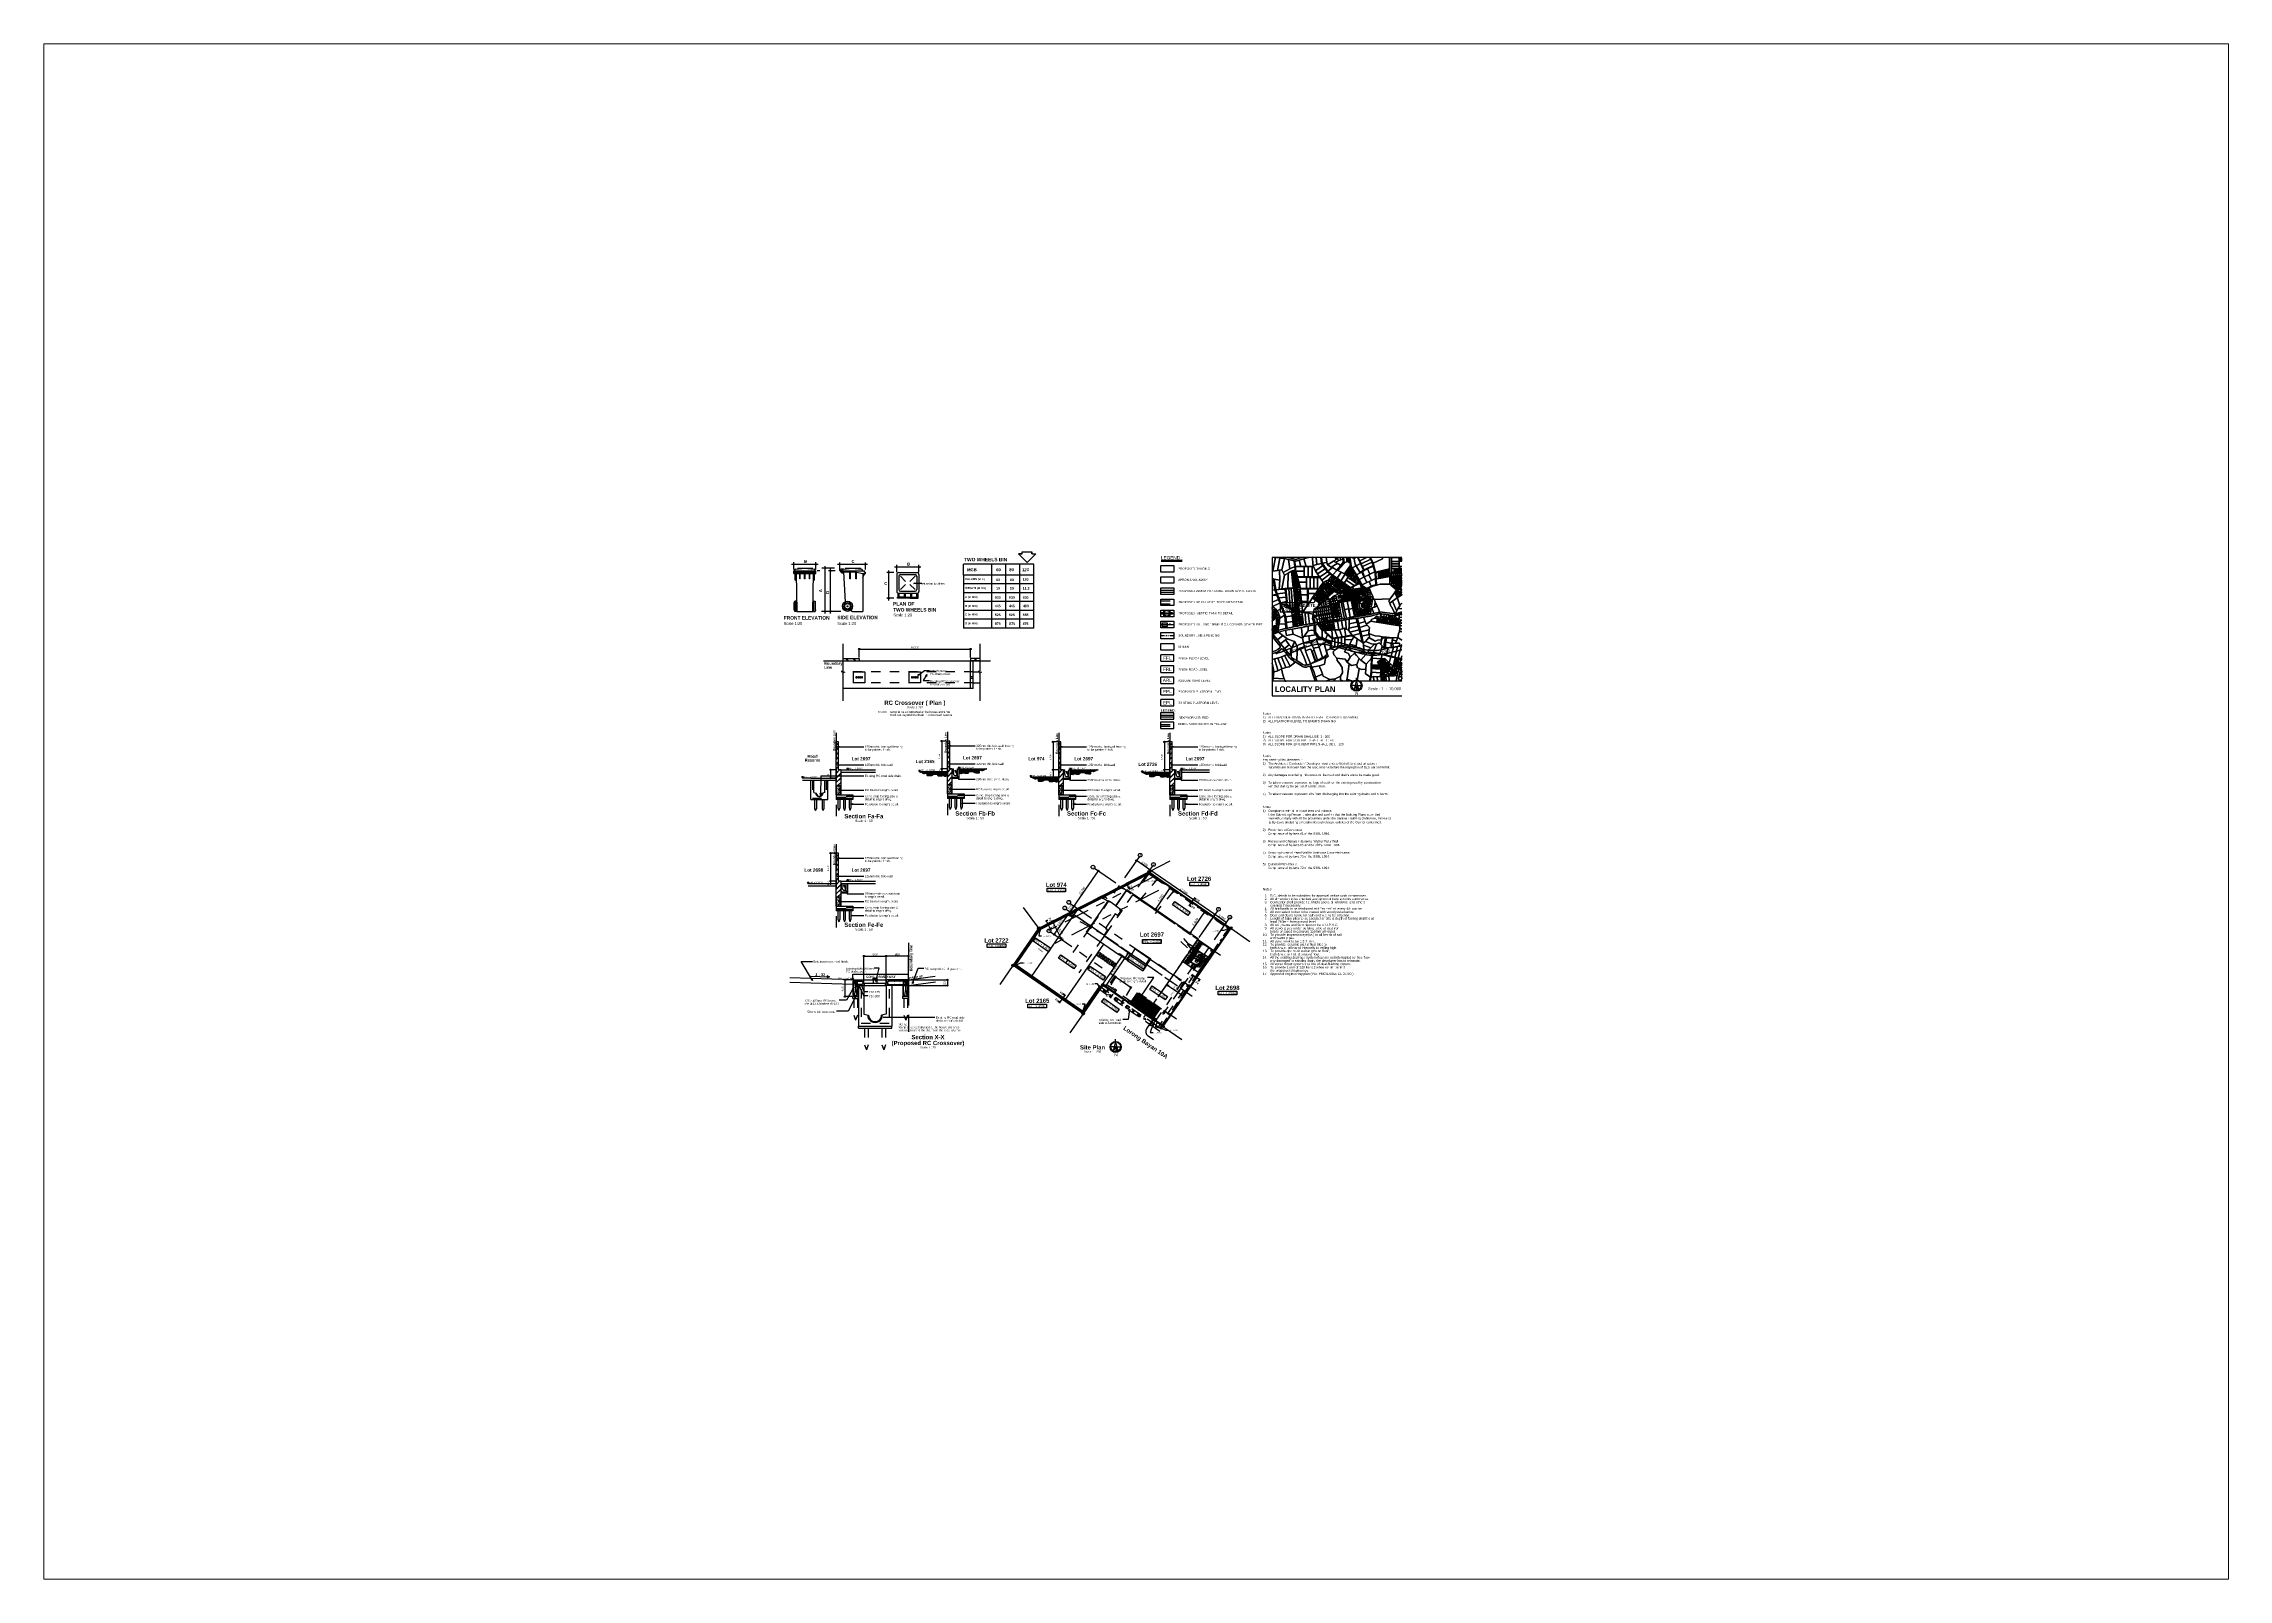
# Paper-space layout 'Working Layout' of a CAD drawing. Header units: inches. Extents: x -1162 to 1193, y -816 to 839.
# The model-space entities are those that its viewports show. They can reach past a viewport. Long polylines and large blocks are cut down to what shows.
import ezdxf

# ---------------------------------------------------------------- set-up
doc = ezdxf.new("R2010")
doc.units = ezdxf.units.IN
doc.header["$MEASUREMENT"] = 0
for name, pattern in [('PC_DASH_1', [0.125, 0.055556, -0.069444]), ('PC_DASH_2', [0.638889, 0.277778, -0.083333, 0.055556, -0.083333, 0.055556, -0.083333]), ('PC_DASH_3', [0.055556, 0.027778, -0.027778]), ('PC_DASH_4', [0.069444, 0.027778, -0.041667]), ('PC_DASH_5', [0.638889, 0.416667, -0.083333, 0.055556, -0.083333])]:
    doc.linetypes.add(name, pattern=pattern)
for name, color, linetype in [('Boundary', 7, 'Continuous'), ('Fencing Detail', 7, 'Continuous'), ('Grid Line', 7, 'Continuous'), ('Locality Plan', 7, 'Continuous'), ('Notes', 7, 'Continuous'), ('RC Crossover Detail', 7, 'Continuous'), ('Sextion X X', 7, 'Continuous'), ('Site Plan', 7, 'Continuous'), ('Title', 7, 'Continuous')]:
    doc.layers.add(name, color=color, linetype=linetype)

# ---------------------------------------------------------------- blocks, each defined once
blk = doc.blocks.new('PD_912604')
at = {"layer": 'Title', "color": 7}
for p, q in [((44198, -18551), (44195, -18551)), ((45611, -18551), (44198, -18551)), ((44198, -19248), (44198, -18551)), ((45611, -19248), (45611, -18551)), ((44198, -19248), (44195, -19248)), ((44198, -19551), (44195, -19551)), ((44198, -20248), (44195, -20248)), ((44198, -19248), (45611, -19248)), ((45611, -19551), (44198, -19551)), ((44198, -20248), (44198, -19551)), ((44198, -20248), (45611, -20248)), ((45611, -20248), (45611, -19551))]:
    blk.add_line(p, q, dxfattribs=at)
at = {"layer": 'Title', "color": 12, "true_color": 0xdc0806}
for p, q in [((44202, -18807), (45593, -18807)), ((44202, -19007), (45593, -19007))]:
    blk.add_line(p, q, dxfattribs=at)
at = {"layer": 'Title', "color": 30, "linetype": 'PC_DASH_1', "true_color": 0xff6402}
for p, q in [((44202, -19807), (45593, -19807)), ((44202, -20007), (45593, -20007))]:
    blk.add_line(p, q, dxfattribs=at)
at = {"layer": 'Title', "color": 7, "attachment_point": 1}
for s, insert, char_height, width in [('\\pxsm0.83;\\fHelvetica|b1|i0|c0|p253.5590;\\W0.92;LEGEND:', (44218, -18183), 253.56, 1587.5), ('\\pxsm0.83;\\fHelvetica|b0|i0|c0|p228.2031;\\W0.92;DEMOLISHED WORKS IN YELLOW', (46030, -19649), 228.2, 5221.11), ('\\pxsm0.83;\\fHelvetica|b0|i0|c0|p228.2031;\\W0.92;NEW WORKS IN RED', (46130, -18949), 228.2, 3210.28)]:
    blk.add_mtext(s, dxfattribs=dict(at, insert=insert, char_height=char_height, width=width))
blk = doc.blocks.new('PD_912605')
at = {"layer": 'Boundary', "color": 7, "linetype": 'PC_DASH_2'}
for p, q in [((45176, -34563), (42950, -35700)), ((42950, -35700), (31078, -41764)), ((43268, -36323), (31397, -42387)), ((42950, -35700), (51742, -41769)), ((31078, -41764), (28900, -38900)), ((43973, -37704), (32102, -43768)), ((41246, -38169), (50038, -44238)), ((28302, -45784), (31078, -41764)), ((35150, -40486), (46987, -48657)), ((49890, -40491), (42579, -51082)), ((51742, -41769), (44431, -52361)), ((51742, -41769), (53799, -43189)), ((26881, -47841), (28302, -45784)), ((35831, -50983), (28302, -45784)), ((37963, -47896), (35831, -50983)), ((37963, -47896), (44431, -52361)), ((35831, -50983), (34411, -53040)), ((44431, -52361), (46488, -53781))]:
    blk.add_line(p, q, dxfattribs=at)
at = {"layer": 'Boundary', "color": 7}
for centre in [(42950, -35700), (31078, -41764), (51742, -41769), (28302, -45784), (37963, -47896), (35831, -50983), (44431, -52361)]:
    blk.add_circle(centre, 150, dxfattribs=at)
blk = doc.blocks.new('PD_912606')
at = {"layer": 'Grid Line', "color": 7}
blk.add_circle((51653, -40577), 200, dxfattribs=at)
at = {"layer": 'Grid Line', "color": 7, "insert": (51723, -40513), "char_height": 177.49, "width": 176.39, "attachment_point": 2, "rotation": 325.38333}
blk.add_mtext('\\pxsm0.83;\\fHelvetica|b1|i0|c0|p177.4913;\\W0.92;G', dxfattribs=at)
blk = doc.blocks.new('PD_912607')
at = {"layer": 'Grid Line', "color": 7}
blk.add_line((34863, -39377), (34437, -39994), dxfattribs=at)
for centre in [(34437, -39994), (34863, -39377)]:
    blk.add_circle(centre, 70.6, dxfattribs=at)
at = {"layer": 'Grid Line', "color": 7, "insert": (34301, -39563), "char_height": 228.2, "width": 811.39, "attachment_point": 2, "rotation": 55.38333}
blk.add_mtext('\\pxsm0.83;\\fHelvetica|b0|i0|c0|p228.2031;\\W0.92;1,500', dxfattribs=at)
blk = doc.blocks.new('PD_912608')
at = {"layer": 'Grid Line', "color": 7}
blk.add_line((32732, -42463), (34437, -39994), dxfattribs=at)
for centre in [(34437, -39994), (32732, -42463)]:
    blk.add_circle(centre, 70.6, dxfattribs=at)
at = {"layer": 'Grid Line', "color": 7, "insert": (33236, -41106), "char_height": 228.2, "width": 811.39, "attachment_point": 2, "rotation": 55.38333}
blk.add_mtext('\\pxsm0.83;\\fHelvetica|b0|i0|c0|p228.2031;\\W0.92;6,000', dxfattribs=at)
blk = doc.blocks.new('PD_912609')
at = {"layer": 'Grid Line', "color": 7}
blk.add_line((34437, -39994), (37476, -35591), dxfattribs=at)
for centre in [(37476, -35591), (34437, -39994)]:
    blk.add_circle(centre, 70.6, dxfattribs=at)
at = {"layer": 'Grid Line', "color": 7, "insert": (35608, -37670), "char_height": 228.2, "width": 987.78, "attachment_point": 2, "rotation": 55.38333}
blk.add_mtext('\\pxsm0.83;\\fHelvetica|b0|i0|c0|p228.2031;\\W0.92;10,700', dxfattribs=at)
blk = doc.blocks.new('PD_912610')
at = {"layer": 'Grid Line', "color": 7}
blk.add_line((43025, -35473), (41585, -34479), dxfattribs=at)
for centre in [(41585, -34479), (43025, -35473)]:
    blk.add_circle(centre, 70.6, dxfattribs=at)
at = {"layer": 'Grid Line', "color": 7, "insert": (42546, -34746), "char_height": 228.2, "width": 811.39, "attachment_point": 2, "rotation": 325.38333}
blk.add_mtext('\\pxsm0.83;\\fHelvetica|b0|i0|c0|p228.2031;\\W0.92;3,500', dxfattribs=at)
blk = doc.blocks.new('PD_912611')
at = {"layer": 'Grid Line', "color": 7}
blk.add_line((51255, -41154), (50021, -40301), dxfattribs=at)
for centre in [(50021, -40301), (51255, -41154)]:
    blk.add_circle(centre, 70.6, dxfattribs=at)
at = {"layer": 'Grid Line', "color": 7, "insert": (50878, -40498), "char_height": 228.2, "width": 811.39, "attachment_point": 2, "rotation": 325.38333}
blk.add_mtext('\\pxsm0.83;\\fHelvetica|b0|i0|c0|p228.2031;\\W0.92;3,000', dxfattribs=at)
blk = doc.blocks.new('PD_912612')
at = {"layer": 'Grid Line', "color": 7}
blk.add_line((50021, -40301), (43025, -35473), dxfattribs=at)
for centre in [(43025, -35473), (50021, -40301)]:
    blk.add_circle(centre, 70.6, dxfattribs=at)
at = {"layer": 'Grid Line', "color": 7, "insert": (46764, -37657), "char_height": 228.2, "width": 987.78, "attachment_point": 2, "rotation": 325.38333}
blk.add_mtext('\\pxsm0.83;\\fHelvetica|b0|i0|c0|p228.2031;\\W0.92;17,000', dxfattribs=at)
blk = doc.blocks.new('PD_912613')
at = {"layer": 'Grid Line', "color": 7}
blk.add_circle((36900, -35193), 200, dxfattribs=at)
at = {"layer": 'Grid Line', "color": 7, "insert": (36970, -35129), "char_height": 177.49, "width": 141.11, "attachment_point": 2, "rotation": 325.38333}
blk.add_mtext('\\pxsm0.83;\\fHelvetica|b1|i0|c0|p177.4913;\\W0.92;1', dxfattribs=at)
blk = doc.blocks.new('PD_912614')
at = {"layer": 'Grid Line', "color": 7}
blk.add_circle((34287, -38979), 200, dxfattribs=at)
at = {"layer": 'Grid Line', "color": 7, "insert": (34357, -38915), "char_height": 177.49, "width": 141.11, "attachment_point": 2, "rotation": 325.38333}
blk.add_mtext('\\pxsm0.83;\\fHelvetica|b1|i0|c0|p177.4913;\\W0.92;3', dxfattribs=at)
blk = doc.blocks.new('PD_912615')
at = {"layer": 'Grid Line', "color": 7}
blk.add_circle((33861, -39596), 200, dxfattribs=at)
at = {"layer": 'Grid Line', "color": 7, "insert": (33931, -39532), "char_height": 177.49, "width": 141.11, "attachment_point": 2, "rotation": 325.38333}
blk.add_mtext('\\pxsm0.83;\\fHelvetica|b1|i0|c0|p177.4913;\\W0.92;4', dxfattribs=at)
blk = doc.blocks.new('PD_912616')
at = {"layer": 'Grid Line', "color": 7}
blk.add_circle((32156, -42065), 200, dxfattribs=at)
at = {"layer": 'Grid Line', "color": 7, "insert": (32226, -42001), "char_height": 177.49, "width": 141.11, "attachment_point": 2, "rotation": 325.38333}
blk.add_mtext('\\pxsm0.83;\\fHelvetica|b1|i0|c0|p177.4913;\\W0.92;5', dxfattribs=at)
blk = doc.blocks.new('PD_912617')
at = {"layer": 'Grid Line', "color": 7}
blk.add_circle((41983, -33902), 200, dxfattribs=at)
at = {"layer": 'Grid Line', "color": 7, "insert": (42053, -33838), "char_height": 177.49, "width": 176.39, "attachment_point": 2, "rotation": 325.38333}
blk.add_mtext('\\pxsm0.83;\\fHelvetica|b1|i0|c0|p177.4913;\\W0.92;A', dxfattribs=at)
blk = doc.blocks.new('PD_912618')
at = {"layer": 'Grid Line', "color": 7}
blk.add_circle((43423, -34897), 200, dxfattribs=at)
at = {"layer": 'Grid Line', "color": 7, "insert": (43493, -34832), "char_height": 177.49, "width": 176.39, "attachment_point": 2, "rotation": 325.38333}
blk.add_mtext('\\pxsm0.83;\\fHelvetica|b1|i0|c0|p177.4913;\\W0.92;B', dxfattribs=at)
blk = doc.blocks.new('PD_912619')
at = {"layer": 'Grid Line', "color": 7}
blk.add_circle((50418, -39725), 200, dxfattribs=at)
at = {"layer": 'Grid Line', "color": 7, "insert": (50489, -39661), "char_height": 177.49, "width": 141.11, "attachment_point": 2, "rotation": 325.38333}
blk.add_mtext('\\pxsm0.83;\\fHelvetica|b1|i0|c0|p177.4913;\\W0.92;F', dxfattribs=at)
blk = doc.blocks.new('PD_912620')
at = {"layer": 'Grid Line', "color": 7}
blk.add_line((33556, -43025), (32532, -41021), dxfattribs=at)
for points in [[(32584, -41266), (32532, -41021), (32700, -41207), (32584, -41266)], [(33504, -42780), (33556, -43025), (33388, -42839), (33504, -42780)]]:
    blk.add_lwpolyline(points, dxfattribs=at)
at = {"layer": 'Grid Line', "color": 7, "insert": (33452, -41938), "char_height": 253.56, "width": 881.94, "attachment_point": 2, "rotation": 297.05722}
blk.add_mtext('\\pxsm0.83;\\fHelvetica|b0|i0|c0|p253.5590;\\W0.92;4,500', dxfattribs=at)
blk = doc.blocks.new('PD_912621')
at = {"layer": 'Grid Line', "color": 7}
blk.add_line((47336, -42373), (49040, -39904), dxfattribs=at)
for points in [[(48850, -40066), (49040, -39904), (48956, -40139), (48850, -40066)], [(47526, -42211), (47336, -42373), (47420, -42137), (47526, -42211)]]:
    blk.add_lwpolyline(points, dxfattribs=at)
at = {"layer": 'Grid Line', "color": 7, "insert": (47810, -41002), "char_height": 253.56, "width": 881.94, "attachment_point": 2, "rotation": 55.38333}
blk.add_mtext('\\pxsm0.83;\\fHelvetica|b0|i0|c0|p253.5590;\\W0.92;6,000', dxfattribs=at)
blk = doc.blocks.new('PD_912622')
at = {"layer": 'Grid Line', "color": 7}
blk.add_line((44823, -47831), (46675, -49109), dxfattribs=at)
for points in [[(44985, -48021), (44823, -47831), (45059, -47914), (44985, -48021)], [(46513, -48918), (46675, -49109), (46440, -49025), (46513, -48918)]]:
    blk.add_lwpolyline(points, dxfattribs=at)
at = {"layer": 'Grid Line', "color": 7, "insert": (46010, -48216), "char_height": 253.56, "width": 881.94, "attachment_point": 2, "rotation": 325.38333}
blk.add_mtext('\\pxsm0.83;\\fHelvetica|b0|i0|c0|p253.5590;\\W0.92;4,500', dxfattribs=at)
blk = doc.blocks.new('PD_912623')
at = {"layer": 'Grid Line', "color": 7}
blk.add_line((40753, -44354), (38197, -48057), dxfattribs=at)
for points in [[(40563, -44516), (40753, -44354), (40669, -44590), (40563, -44516)], [(38387, -47896), (38197, -48057), (38281, -47822), (38387, -47896)]]:
    blk.add_lwpolyline(points, dxfattribs=at)
at = {"layer": 'Grid Line', "color": 7, "insert": (39098, -46069), "char_height": 253.56, "width": 881.94, "attachment_point": 2, "rotation": 55.38333}
blk.add_mtext('\\pxsm0.83;\\fHelvetica|b0|i0|c0|p253.5590;\\W0.92;9,000', dxfattribs=at)
blk = doc.blocks.new('PD_912624')
at = {"layer": 'Grid Line', "color": 7}
blk.add_line((40825, -37572), (40507, -36949), dxfattribs=at)
for points in [[(40559, -37193), (40507, -36949), (40674, -37134), (40559, -37193)], [(40773, -37327), (40825, -37572), (40657, -37386), (40773, -37327)]]:
    blk.add_lwpolyline(points, dxfattribs=at)
at = {"layer": 'Grid Line', "color": 7, "insert": (41128, -37280), "char_height": 253.56, "width": 881.94, "attachment_point": 2, "rotation": 297.05722}
blk.add_mtext('\\pxsm0.83;\\fHelvetica|b0|i0|c0|p253.5590;\\W0.92;1,500', dxfattribs=at)
blk = doc.blocks.new('PD_912625')
at = {"layer": 'Grid Line', "color": 7}
blk.add_line((43590, -39812), (45306, -37326), dxfattribs=at)
for points in [[(45116, -37488), (45306, -37326), (45222, -37562), (45116, -37488)], [(43781, -39650), (43590, -39812), (43674, -39576), (43781, -39650)]]:
    blk.add_lwpolyline(points, dxfattribs=at)
at = {"layer": 'Grid Line', "color": 7, "insert": (44071, -38432), "char_height": 253.56, "width": 881.94, "attachment_point": 2, "rotation": 55.38333}
blk.add_mtext('\\pxsm0.83;\\fHelvetica|b0|i0|c0|p253.5590;\\W0.92;6,040', dxfattribs=at)
blk = doc.blocks.new('PD_912627')
at = {"layer": 'Site Plan', "color": 7}
for p, q in [((39344, -53974), (39344, -53717)), ((39344, -54545), (38742, -54545)), ((39344, -54545), (39951, -54545)), ((39353, -54538), (39353, -55088))]:
    blk.add_line(p, q, dxfattribs=at)
blk.add_lwpolyline([(39344, -54577), (39643, -55116), (39344, -53974), (39045, -55107), (39344, -54577)], dxfattribs=at)
for centre, radius in [((39344, -54577), 603), ((39344, -54545), 517)]:
    blk.add_circle(centre, radius, dxfattribs=at)
blk = doc.blocks.new('PD_912626')
at = {"layer": 'Site Plan'}
blk.add_blockref('PD_912627', (0, 0), dxfattribs=at)
at = {"layer": 'Site Plan', "color": 7, "insert": (39194, -55256), "char_height": 326.69, "width": 388.06, "attachment_point": 1, "rotation": 0.02281}
blk.add_mtext('\\pxsm0.89;\\fTimes|b0|i0|c0|p326.6869;\\W1.03;N', dxfattribs=at)
blk = doc.blocks.new('PD_912630')
at = {"layer": 'Site Plan', "color": 7}
for p, q in [((33282, -49835), (33566, -49424)), ((33342, -49817), (33137, -49675)), ((33371, -49776), (33165, -49633))]:
    blk.add_line(p, q, dxfattribs=at)
blk = doc.blocks.new('PD_912629')
at = {"layer": 'Site Plan'}
blk.add_blockref('PD_912630', (0, 0), dxfattribs=at)
at = {"layer": 'Site Plan', "color": 7, "insert": (33070, -49424), "char_height": 228.2, "width": 388.06, "attachment_point": 2, "rotation": 325.37556}
blk.add_mtext('\\pxsm0.83;\\fHelvetica|b1|i0|c0|p228.2031;\\W0.92;Fb', dxfattribs=at)
blk = doc.blocks.new('PD_912632')
at = {"layer": 'Site Plan', "color": 7}
for p, q in [((33903, -48936), (33619, -49347)), ((33878, -49041), (33673, -48898)), ((33907, -48999), (33701, -48857))]:
    blk.add_line(p, q, dxfattribs=at)
blk = doc.blocks.new('PD_912631')
at = {"layer": 'Site Plan'}
blk.add_blockref('PD_912632', (0, 0), dxfattribs=at)
at = {"layer": 'Site Plan', "color": 7, "insert": (33579, -48687), "char_height": 228.2, "width": 388.06, "attachment_point": 2, "rotation": 325.37556}
blk.add_mtext('\\pxsm0.83;\\fHelvetica|b1|i0|c0|p228.2031;\\W0.92;Fb', dxfattribs=at)
blk = doc.blocks.new('PD_912628')
at = {"layer": 'Site Plan'}
for name in ['PD_912629', 'PD_912631']:
    blk.add_blockref(name, (0, 0), dxfattribs=at)
blk = doc.blocks.new('PD_912633')
at = {"layer": 'Site Plan', "color": 7}
blk.add_lwpolyline([(47344, -36820), (49344, -36820), (49344, -37195), (47344, -37195), (47344, -36820)], dxfattribs=at)
at = {"layer": 'Site Plan', "color": 7, "insert": (48344, -36922), "char_height": 228.2, "width": 1763.89, "attachment_point": 2}
blk.add_mtext('\\pxsm0.83;\\fHelvetica|b0|i0|c0|p228.2031;\\W0.92;EPL 3.300M', dxfattribs=at)
blk = doc.blocks.new('PD_912634')
at = {"layer": 'Site Plan', "color": 7}
for points in [[(42935, -35876), (42350, -36650), (42650, -36650)], [(42777, -35999), (42935, -35876), (42860, -36062), (42777, -35999)]]:
    blk.add_lwpolyline(points, dxfattribs=at)
at = {"layer": 'Site Plan', "color": 7, "insert": (42739, -36600), "char_height": 152.14, "width": 881.94, "attachment_point": 1}
blk.add_mtext('\\pxsm0.83;\\fHelvetica|b0|i0|c0|p152.1354;\\W0.92;I.L. 3.400', dxfattribs=at)
blk = doc.blocks.new('PD_912635')
at = {"layer": 'Site Plan', "color": 47, "true_color": 0x907039}
for p, q in [((41229, -49407), (42506, -50197)), ((41272, -49345), (42549, -50135)), ((41315, -49283), (42592, -50074)), ((41357, -49221), (42634, -50012)), ((41400, -49160), (42677, -49950)), ((41442, -49098), (42720, -49888)), ((41485, -49036), (42762, -49827)), ((41528, -48975), (42805, -49765)), ((41570, -48913), (42847, -49703)), ((41613, -48851), (42890, -49641)), ((41655, -48789), (42933, -49580)), ((40889, -49900), (42166, -50691)), ((40931, -49839), (42208, -50629)), ((40974, -49777), (42251, -50567)), ((41016, -49715), (42293, -50506)), ((41016, -49715), (42293, -50506)), ((41059, -49653), (42336, -50444)), ((41102, -49592), (42379, -50382)), ((41144, -49530), (42421, -50320)), ((41187, -49468), (42464, -50259)), ((43357, -51605), (42166, -50691)), ((43400, -51543), (42208, -50629)), ((43443, -51481), (42251, -50567)), ((43485, -51419), (42293, -50506)), ((43485, -51419), (42293, -50506)), ((43528, -51358), (42336, -50444)), ((43571, -51296), (42379, -50382)), ((43613, -51234), (42421, -50320)), ((43656, -51173), (42464, -50259)), ((43698, -51111), (42506, -50197)), ((43741, -51049), (42549, -50135)), ((43784, -50987), (42592, -50074)), ((43826, -50926), (42634, -50012)), ((43869, -50864), (42677, -49950)), ((43911, -50802), (42720, -49888)), ((43954, -50741), (42762, -49827)), ((43997, -50679), (42805, -49765)), ((44039, -50617), (42847, -49703)), ((44082, -50555), (42890, -49641)), ((44124, -50494), (42933, -49580))]:
    blk.add_line(p, q, dxfattribs=at)
blk = doc.blocks.new('PD_912636')
at = {"layer": 'Site Plan', "color": 30, "linetype": 'PC_DASH_3', "true_color": 0xff6402}
for points in [[(48176, -45984), (47394, -45445), (47934, -44663), (48715, -45203), (48176, -45984)], [(48163, -45915), (47463, -45432), (47946, -44732), (48646, -45215), (48163, -45915)]]:
    blk.add_lwpolyline(points, dxfattribs=at)
for radius in [375, 112]:
    blk.add_circle((48055, -45324), radius, dxfattribs=at)
at = {"layer": 'Site Plan', "color": 30, "true_color": 0xff6402}
blk.add_circle((48055, -45324), 125, dxfattribs=at)
blk = doc.blocks.new('PD_912637')
at = {"layer": 'Site Plan', "color": 30, "linetype": 'PC_DASH_3', "true_color": 0xff6402}
for p, q in [((48152, -44874), (48394, -44525)), ((48394, -44525), (48682, -44723)), ((48682, -44723), (48440, -45073)), ((48440, -45073), (48152, -44874))]:
    blk.add_line(p, q, dxfattribs=at)
at = {"layer": 'Site Plan', "color": 30, "true_color": 0xff6402}
for p, q in [((48239, -44858), (48409, -44612)), ((48409, -44612), (48595, -44739)), ((48595, -44739), (48424, -44986)), ((48424, -44986), (48239, -44858))]:
    blk.add_line(p, q, dxfattribs=at)
blk = doc.blocks.new('PD_912638')
at = {"layer": 'Site Plan', "color": 30, "linetype": 'PC_DASH_3', "true_color": 0xff6402}
for p, q in [((47669, -45574), (47428, -45924)), ((47428, -45924), (47716, -46123)), ((47957, -45773), (47669, -45574)), ((47716, -46123), (47957, -45773))]:
    blk.add_line(p, q, dxfattribs=at)
at = {"layer": 'Site Plan', "color": 30, "true_color": 0xff6402}
for p, q in [((47685, -45661), (47515, -45908)), ((47515, -45908), (47700, -46036)), ((47870, -45789), (47685, -45661)), ((47700, -46036), (47870, -45789))]:
    blk.add_line(p, q, dxfattribs=at)
blk = doc.blocks.new('PD_912639')
at = {"layer": 'Site Plan', "color": 7}
for points in [[(45257, -51017), (45172, -51141), (45110, -51098), (45196, -50975), (45257, -51017)], [(45173, -51104), (45145, -51084), (45152, -51074), (45181, -51094), (45173, -51104)], [(45195, -51073), (45166, -51053), (45173, -51043), (45202, -51063), (45195, -51073)], [(45216, -51042), (45187, -51022), (45194, -51012), (45223, -51032), (45216, -51042)]]:
    blk.add_lwpolyline(points, dxfattribs=at)
blk = doc.blocks.new('PD_912640')
at = {"layer": 'Site Plan', "color": 7}
for points in [[(46109, -49783), (46024, -49906), (45963, -49864), (46048, -49740), (46109, -49783)], [(46026, -49869), (45997, -49849), (46004, -49839), (46033, -49859), (46026, -49869)], [(46047, -49839), (46018, -49819), (46025, -49808), (46054, -49828), (46047, -49839)], [(46068, -49808), (46039, -49788), (46046, -49777), (46075, -49797), (46068, -49808)]]:
    blk.add_lwpolyline(points, dxfattribs=at)
blk = doc.blocks.new('PD_912641')
at = {"layer": 'Site Plan', "color": 7}
for points in [[(46962, -48549), (46876, -48672), (46815, -48629), (46900, -48506), (46962, -48549)], [(46878, -48635), (46849, -48615), (46856, -48605), (46885, -48625), (46878, -48635)], [(46899, -48604), (46870, -48584), (46877, -48574), (46906, -48594), (46899, -48604)], [(46920, -48573), (46891, -48553), (46899, -48543), (46927, -48563), (46920, -48573)]]:
    blk.add_lwpolyline(points, dxfattribs=at)
blk = doc.blocks.new('PD_912642')
at = {"layer": 'Site Plan', "color": 7}
for points in [[(47814, -47314), (47729, -47438), (47667, -47395), (47752, -47271), (47814, -47314)], [(47730, -47400), (47701, -47381), (47708, -47370), (47737, -47390), (47730, -47400)], [(47751, -47370), (47722, -47350), (47729, -47339), (47758, -47359), (47751, -47370)], [(47772, -47339), (47744, -47319), (47751, -47309), (47780, -47328), (47772, -47339)]]:
    blk.add_lwpolyline(points, dxfattribs=at)
blk = doc.blocks.new('PD_912643')
at = {"layer": 'Site Plan', "color": 7}
blk.add_lwpolyline([(43289, -47997), (44935, -49133), (44679, -49504), (43033, -48367), (43289, -47997)], dxfattribs=at)
at = {"layer": 'Site Plan', "color": 7, "insert": (44084, -48658), "char_height": 253.56, "width": 1905, "attachment_point": 2, "rotation": 325.38333}
blk.add_mtext('\\pxsm0.83;\\fHelvetica|b0|i0|c0|p253.5590;\\W0.92;FFL + 3.450', dxfattribs=at)
blk = doc.blocks.new('PD_912644')
at = {"layer": 'Site Plan', "color": 7}
blk.add_lwpolyline([(40914, -44693), (42560, -45829), (42304, -46199), (40658, -45063), (40914, -44693)], dxfattribs=at)
at = {"layer": 'Site Plan', "color": 7, "insert": (41709, -45354), "char_height": 253.56, "width": 1905, "attachment_point": 2, "rotation": 325.38333}
blk.add_mtext('\\pxsm0.83;\\fHelvetica|b0|i0|c0|p253.5590;\\W0.92;FFL + 3.600', dxfattribs=at)
blk = doc.blocks.new('PD_912645')
at = {"layer": 'Site Plan', "color": 7}
for points in [[(41822, -50924), (42069, -51095), (41899, -51342), (41652, -51171), (41822, -50924)], [(41818, -51073), (41789, -51115), (41779, -51108), (41808, -51066), (41818, -51073)], [(41859, -51102), (41831, -51143), (41820, -51136), (41849, -51095), (41859, -51102)], [(41900, -51130), (41872, -51171), (41862, -51164), (41890, -51123), (41900, -51130)], [(41941, -51159), (41913, -51200), (41903, -51193), (41931, -51152), (41941, -51159)]]:
    blk.add_lwpolyline(points, dxfattribs=at)
blk = doc.blocks.new('PD_912646')
at = {"layer": 'Site Plan', "color": 7}
for points in [[(40588, -50072), (40834, -50243), (40664, -50490), (40417, -50319), (40588, -50072)], [(40583, -50221), (40555, -50263), (40545, -50255), (40573, -50214), (40583, -50221)], [(40625, -50250), (40596, -50291), (40586, -50284), (40614, -50243), (40625, -50250)], [(40666, -50278), (40637, -50319), (40627, -50312), (40655, -50271), (40666, -50278)], [(40707, -50307), (40678, -50348), (40668, -50341), (40697, -50299), (40707, -50307)]]:
    blk.add_lwpolyline(points, dxfattribs=at)
blk = doc.blocks.new('PD_912647')
at = {"layer": 'Site Plan', "color": 7}
for points in [[(39353, -49220), (39600, -49391), (39430, -49638), (39183, -49467), (39353, -49220)], [(39349, -49369), (39321, -49410), (39310, -49403), (39339, -49362), (39349, -49369)], [(39390, -49398), (39362, -49439), (39351, -49432), (39380, -49391), (39390, -49398)], [(39431, -49426), (39403, -49467), (39393, -49460), (39421, -49419), (39431, -49426)], [(39472, -49454), (39444, -49496), (39434, -49489), (39462, -49447), (39472, -49454)]]:
    blk.add_lwpolyline(points, dxfattribs=at)
blk = doc.blocks.new('PD_912648')
at = {"layer": 'Site Plan', "color": 7}
for points in [[(38119, -48368), (38366, -48539), (38195, -48785), (37948, -48615), (38119, -48368)], [(38115, -48517), (38086, -48558), (38076, -48551), (38104, -48510), (38115, -48517)], [(38156, -48546), (38127, -48587), (38117, -48580), (38145, -48538), (38156, -48546)], [(38197, -48574), (38168, -48615), (38158, -48608), (38187, -48567), (38197, -48574)], [(38238, -48602), (38210, -48643), (38199, -48636), (38228, -48595), (38238, -48602)]]:
    blk.add_lwpolyline(points, dxfattribs=at)
blk = doc.blocks.new('PD_912649')
at = {"layer": 'Site Plan', "color": 7}
blk.add_lwpolyline([(45739, -38897), (47385, -40033), (47129, -40404), (45483, -39267), (45739, -38897)], dxfattribs=at)
at = {"layer": 'Site Plan', "color": 7, "insert": (46534, -39558), "char_height": 253.56, "width": 1905, "attachment_point": 2, "rotation": 325.38333}
blk.add_mtext('\\pxsm0.83;\\fHelvetica|b0|i0|c0|p253.5590;\\W0.92;FFL + 3.450', dxfattribs=at)
blk = doc.blocks.new('PD_912650')
at = {"layer": 'Site Plan', "color": 7}
blk.add_lwpolyline([(33439, -44647), (35085, -45783), (34829, -46154), (33183, -45017), (33439, -44647)], dxfattribs=at)
at = {"layer": 'Site Plan', "color": 7, "insert": (34234, -45308), "char_height": 253.56, "width": 1905, "attachment_point": 2, "rotation": 325.38333}
blk.add_mtext('\\pxsm0.83;\\fHelvetica|b0|i0|c0|p253.5590;\\W0.92;FFL + 3.450', dxfattribs=at)
blk = doc.blocks.new('PD_912651')
at = {"layer": 'Site Plan', "color": 7}
for points in [[(31185, -41876), (31050, -42600), (31350, -42600)], [(31099, -42057), (31185, -41876), (31200, -42076), (31099, -42057)]]:
    blk.add_lwpolyline(points, dxfattribs=at)
at = {"layer": 'Site Plan', "color": 7, "insert": (31439, -42550), "char_height": 152.14, "width": 881.94, "attachment_point": 1}
blk.add_mtext('\\pxsm0.83;\\fHelvetica|b0|i0|c0|p152.1354;\\W0.92;I.L. 3.310', dxfattribs=at)
blk = doc.blocks.new('PD_912652')
at = {"layer": 'Site Plan', "color": 7}
for points in [[(28535, -45776), (29100, -45500), (29400, -45500)], [(28731, -45738), (28535, -45776), (28686, -45645), (28731, -45738)]]:
    blk.add_lwpolyline(points, dxfattribs=at)
at = {"layer": 'Site Plan', "color": 7, "insert": (29489, -45450), "char_height": 152.14, "width": 881.94, "attachment_point": 1}
blk.add_mtext('\\pxsm0.83;\\fHelvetica|b0|i0|c0|p152.1354;\\W0.92;I.L. 3.280', dxfattribs=at)
blk = doc.blocks.new('PD_912653')
at = {"layer": 'Site Plan', "color": 7}
for points in [[(35800, -50800), (36050, -49950), (35750, -49950)], [(35904, -50629), (35800, -50800), (35805, -50600), (35904, -50629)]]:
    blk.add_lwpolyline(points, dxfattribs=at)
at = {"layer": 'Site Plan', "color": 7, "insert": (34779, -49900), "char_height": 152.14, "width": 881.94, "attachment_point": 1}
blk.add_mtext('\\pxsm0.83;\\fHelvetica|b0|i0|c0|p152.1354;\\W0.92;I.L. 3.220', dxfattribs=at)
blk = doc.blocks.new('PD_912654')
at = {"layer": 'Site Plan', "color": 7}
for points in [[(37650, -48150), (37400, -47750), (37100, -47750)], [(37592, -47959), (37650, -48150), (37504, -48014), (37592, -47959)]]:
    blk.add_lwpolyline(points, dxfattribs=at)
at = {"layer": 'Site Plan', "color": 7, "insert": (36129, -47700), "char_height": 152.14, "width": 881.94, "attachment_point": 1}
blk.add_mtext('\\pxsm0.83;\\fHelvetica|b0|i0|c0|p152.1354;\\W0.92;I.L. 3.190', dxfattribs=at)
blk = doc.blocks.new('PD_912655')
at = {"layer": 'Site Plan', "color": 7}
for points in [[(51550, -41800), (51000, -42000), (50700, -42000)], [(51351, -41817), (51550, -41800), (51386, -41915), (51351, -41817)]]:
    blk.add_lwpolyline(points, dxfattribs=at)
at = {"layer": 'Site Plan', "color": 7, "insert": (49729, -41950), "char_height": 152.14, "width": 881.94, "attachment_point": 1}
blk.add_mtext('\\pxsm0.83;\\fHelvetica|b0|i0|c0|p152.1354;\\W0.92;I.L. 3.330', dxfattribs=at)
blk = doc.blocks.new('PD_912656')
at = {"layer": 'Site Plan', "color": 7}
for points in [[(44200, -52550), (44750, -52750), (45050, -52750)], [(44364, -52665), (44200, -52550), (44399, -52567), (44364, -52665)]]:
    blk.add_lwpolyline(points, dxfattribs=at)
at = {"layer": 'Site Plan', "color": 7, "insert": (45139, -52700), "char_height": 152.14, "width": 881.94, "attachment_point": 1}
blk.add_mtext('\\pxsm0.83;\\fHelvetica|b0|i0|c0|p152.1354;\\W0.92;I.L. 3.240', dxfattribs=at)
blk = doc.blocks.new('PD_912657')
at = {"layer": 'Site Plan', "color": 38, "true_color": 0x552c05}
for points in [[(43389, -52082), (43050, -53000), (43350, -53000)], [(43274, -52245), (43389, -52082), (43371, -52281), (43274, -52245)]]:
    blk.add_lwpolyline(points, dxfattribs=at)
at = {"layer": 'Site Plan', "color": 38, "true_color": 0x552c05, "insert": (43439, -52950), "char_height": 152.14, "width": 881.94, "attachment_point": 1}
blk.add_mtext('\\pxsm0.83;\\fHelvetica|b0|i0|c0|p152.1354;\\W0.92;I.L. 2.875', dxfattribs=at)
blk = doc.blocks.new('PD_912658')
at = {"layer": 'Site Plan', "color": 7}
blk.add_lwpolyline([(29894, -49970), (31894, -49970), (31894, -50345), (29894, -50345), (29894, -49970)], dxfattribs=at)
at = {"layer": 'Site Plan', "color": 7, "insert": (30894, -50072), "char_height": 228.2, "width": 1728.61, "attachment_point": 2}
blk.add_mtext('\\pxsm0.83;\\fHelvetica|b0|i0|c0|p228.2031;\\W0.92;EFL 3.300M', dxfattribs=at)
blk = doc.blocks.new('PD_912659')
at = {"layer": 'Site Plan', "color": 7}
blk.add_lwpolyline([(50394, -48570), (52394, -48570), (52394, -48945), (50394, -48945), (50394, -48570)], dxfattribs=at)
at = {"layer": 'Site Plan', "color": 7, "insert": (51394, -48672), "char_height": 228.2, "width": 1728.61, "attachment_point": 2}
blk.add_mtext('\\pxsm0.83;\\fHelvetica|b0|i0|c0|p228.2031;\\W0.92;EFL 3.300M', dxfattribs=at)
blk = doc.blocks.new('PD_912660')
at = {"layer": 'Site Plan', "color": 7}
blk.add_lwpolyline([(31944, -37470), (33944, -37470), (33944, -37845), (31944, -37845), (31944, -37470)], dxfattribs=at)
at = {"layer": 'Site Plan', "color": 7, "insert": (32944, -37572), "char_height": 228.2, "width": 1763.89, "attachment_point": 2}
blk.add_mtext('\\pxsm0.83;\\fHelvetica|b0|i0|c0|p228.2031;\\W0.92;EPL 3.000M', dxfattribs=at)
blk = doc.blocks.new('PD_912661')
at = {"layer": 'Site Plan', "color": 7}
blk.add_lwpolyline([(25494, -43470), (27494, -43470), (27494, -43845), (25494, -43845), (25494, -43470)], dxfattribs=at)
at = {"layer": 'Site Plan', "color": 7, "insert": (26494, -43572), "char_height": 228.2, "width": 1763.89, "attachment_point": 2}
blk.add_mtext('\\pxsm0.83;\\fHelvetica|b0|i0|c0|p228.2031;\\W0.92;EPL 3.000M', dxfattribs=at)
blk = doc.blocks.new('PD_912662')
at = {"layer": 'Site Plan', "color": 7}
blk.add_lwpolyline([(42250, -42975), (44250, -42975), (44250, -43425), (42250, -43425), (42250, -42975)], dxfattribs=at)
at = {"layer": 'Site Plan', "color": 7, "insert": (43250, -43077), "char_height": 253.56, "width": 1905, "attachment_point": 2}
blk.add_mtext('\\pxsm0.83;\\fHelvetica|b0|i0|c0|p253.5590;\\W0.92;FFL + 3.650', dxfattribs=at)
blk = doc.blocks.new('PD_912665')
at = {"layer": 'Site Plan', "color": 7}
for p, q in [((47254, -39286), (47460, -39428)), ((47258, -39350), (47542, -38938)), ((47282, -39245), (47488, -39387))]:
    blk.add_line(p, q, dxfattribs=at)
blk = doc.blocks.new('PD_912664')
at = {"layer": 'Site Plan'}
blk.add_blockref('PD_912665', (0, 0), dxfattribs=at)
at = {"layer": 'Site Plan', "color": 7, "insert": (47762, -39433), "char_height": 228.2, "width": 388.06, "attachment_point": 2, "rotation": 325.38333}
blk.add_mtext('\\pxsm0.83;\\fHelvetica|b1|i0|c0|p228.2031;\\W0.92;Fd', dxfattribs=at)
blk = doc.blocks.new('PD_912667')
at = {"layer": 'Site Plan', "color": 7}
for p, q in [((47879, -38450), (47595, -38861)), ((47790, -38510), (47996, -38652)), ((47818, -38469), (48024, -38611))]:
    blk.add_line(p, q, dxfattribs=at)
blk = doc.blocks.new('PD_912666')
at = {"layer": 'Site Plan'}
blk.add_blockref('PD_912667', (0, 0), dxfattribs=at)
at = {"layer": 'Site Plan', "color": 7, "insert": (48271, -38696), "char_height": 228.2, "width": 388.06, "attachment_point": 2, "rotation": 325.38333}
blk.add_mtext('\\pxsm0.83;\\fHelvetica|b1|i0|c0|p228.2031;\\W0.92;Fd', dxfattribs=at)
blk = doc.blocks.new('PD_912663')
at = {"layer": 'Site Plan'}
for name in ['PD_912664', 'PD_912666']:
    blk.add_blockref(name, (0, 0), dxfattribs=at)
blk = doc.blocks.new('PD_912670')
at = {"layer": 'Site Plan', "color": 7}
for p, q in [((38864, -49276), (38658, -49134)), ((38893, -49235), (38687, -49093)), ((38803, -49295), (39087, -48884))]:
    blk.add_line(p, q, dxfattribs=at)
blk = doc.blocks.new('PD_912669')
at = {"layer": 'Site Plan'}
blk.add_blockref('PD_912670', (0, 0), dxfattribs=at)
at = {"layer": 'Site Plan', "color": 7, "insert": (38371, -48924), "char_height": 228.2, "width": 388.06, "attachment_point": 2, "rotation": 55.38333}
blk.add_mtext('\\pxsm0.83;\\fHelvetica|b1|i0|c0|p228.2031;\\W0.92;Fa', dxfattribs=at)
blk = doc.blocks.new('PD_912672')
at = {"layer": 'Site Plan', "color": 7}
for p, q in [((39424, -48395), (39140, -48807)), ((39400, -48500), (39194, -48358)), ((39428, -48459), (39223, -48317))]:
    blk.add_line(p, q, dxfattribs=at)
blk = doc.blocks.new('PD_912671')
at = {"layer": 'Site Plan'}
blk.add_blockref('PD_912672', (0, 0), dxfattribs=at)
at = {"layer": 'Site Plan', "color": 7, "insert": (38880, -48187), "char_height": 228.2, "width": 388.06, "attachment_point": 2, "rotation": 55.38333}
blk.add_mtext('\\pxsm0.83;\\fHelvetica|b1|i0|c0|p228.2031;\\W0.92;Fa', dxfattribs=at)
blk = doc.blocks.new('PD_912668')
at = {"layer": 'Site Plan'}
for name in ['PD_912669', 'PD_912671']:
    blk.add_blockref(name, (0, 0), dxfattribs=at)
blk = doc.blocks.new('PD_912675')
at = {"layer": 'Site Plan', "color": 7}
for p, q in [((31805, -40969), (32027, -40855)), ((31817, -40907), (32044, -41352)), ((31827, -41014), (32050, -40900))]:
    blk.add_line(p, q, dxfattribs=at)
blk = doc.blocks.new('PD_912674')
at = {"layer": 'Site Plan'}
blk.add_blockref('PD_912675', (0, 0), dxfattribs=at)
at = {"layer": 'Site Plan', "color": 7, "insert": (32391, -40773), "char_height": 228.2, "width": 388.06, "attachment_point": 2, "rotation": 297.05477}
blk.add_mtext('\\pxsm0.83;\\fHelvetica|b1|i0|c0|p228.2031;\\W0.92;Fc', dxfattribs=at)
blk = doc.blocks.new('PD_912677')
at = {"layer": 'Site Plan', "color": 7}
for p, q in [((32314, -41880), (32087, -41435)), ((32234, -41809), (32456, -41696)), ((32256, -41854), (32479, -41740))]:
    blk.add_line(p, q, dxfattribs=at)
blk = doc.blocks.new('PD_912676')
at = {"layer": 'Site Plan'}
blk.add_blockref('PD_912677', (0, 0), dxfattribs=at)
at = {"layer": 'Site Plan', "color": 7, "insert": (32810, -41593), "char_height": 228.2, "width": 388.06, "attachment_point": 2, "rotation": 297.05477}
blk.add_mtext('\\pxsm0.83;\\fHelvetica|b1|i0|c0|p228.2031;\\W0.92;Fc', dxfattribs=at)
blk = doc.blocks.new('PD_912673')
at = {"layer": 'Site Plan'}
for name in ['PD_912674', 'PD_912676']:
    blk.add_blockref(name, (0, 0), dxfattribs=at)
blk = doc.blocks.new('PD_912680')
at = {"layer": 'Site Plan', "color": 7}
for p, q in [((47614, -46725), (47472, -46931)), ((47655, -46753), (47513, -46959)), ((47550, -46729), (47962, -47013))]:
    blk.add_line(p, q, dxfattribs=at)
blk = doc.blocks.new('PD_912679')
at = {"layer": 'Site Plan'}
blk.add_blockref('PD_912680', (0, 0), dxfattribs=at)
at = {"layer": 'Site Plan', "color": 7, "insert": (47475, -47060), "char_height": 228.2, "width": 388.06, "attachment_point": 2, "rotation": 325.38333}
blk.add_mtext('\\pxsm0.83;\\fHelvetica|b1|i0|c0|p228.2031;\\W0.92;Fe', dxfattribs=at)
blk = doc.blocks.new('PD_912682')
at = {"layer": 'Site Plan', "color": 7}
for p, q in [((48450, -47350), (48039, -47066)), ((48390, -47261), (48248, -47467)), ((48431, -47289), (48289, -47495))]:
    blk.add_line(p, q, dxfattribs=at)
blk = doc.blocks.new('PD_912681')
at = {"layer": 'Site Plan'}
blk.add_blockref('PD_912682', (0, 0), dxfattribs=at)
at = {"layer": 'Site Plan', "color": 7, "insert": (48212, -47569), "char_height": 228.2, "width": 388.06, "attachment_point": 2, "rotation": 325.38333}
blk.add_mtext('\\pxsm0.83;\\fHelvetica|b1|i0|c0|p228.2031;\\W0.92;Fe', dxfattribs=at)
blk = doc.blocks.new('PD_912678')
at = {"layer": 'Site Plan'}
for name in ['PD_912679', 'PD_912681']:
    blk.add_blockref(name, (0, 0), dxfattribs=at)
blk = doc.blocks.new('PD_912683')
at = {"layer": 'Site Plan', "color": 7}
blk.add_lwpolyline([(38089, -49347), (39735, -50483), (39479, -50854), (37833, -49717), (38089, -49347)], dxfattribs=at)
at = {"layer": 'Site Plan', "color": 7, "insert": (38884, -50008), "char_height": 253.56, "width": 1975.56, "attachment_point": 2, "rotation": 325.38333}
blk.add_mtext('\\pxsm0.83;\\fHelvetica|b0|i0|c0|p253.5590;\\W0.92;ARL + 3.000', dxfattribs=at)
blk = doc.blocks.new('PD_912684')
at = {"layer": 'Site Plan', "color": 7}
for points in [[(40820, -50500), (40700, -51600), (40100, -51600)], [(40748, -50686), (40820, -50500), (40850, -50698), (40748, -50686)]]:
    blk.add_lwpolyline(points, dxfattribs=at)
at = {"layer": 'Site Plan', "color": 7, "insert": (37507, -51545), "char_height": 228.2, "width": 2504.72, "attachment_point": 1}
blk.add_mtext('\\pxsm0.83;\\fHelvetica|b0|i0|c0|p228.2031;\\W0.92;Existing RC road\\Pside culvert drain.', dxfattribs=at)
blk = doc.blocks.new('PD_912685')
at = {"layer": 'Site Plan', "color": 7}
for points in [[(41965, -49300), (43450, -47100), (42785, -47100)], [(42116, -49169), (41965, -49300), (42030, -49111), (42116, -49169)]]:
    blk.add_lwpolyline(points, dxfattribs=at)
at = {"layer": 'Site Plan', "color": 7, "insert": (39768, -47045), "char_height": 228.2, "width": 2928.06, "attachment_point": 1}
blk.add_mtext("\\pxsm0.83;\\fHelvetica|b0|i0|c0|p228.2031;\\W0.92;Proposed RC ramp\\Pdrain to engr's detail.", dxfattribs=at)
blk = doc.blocks.new('PD_912686')
at = {"layer": 'Site Plan', "color": 7}
for points in [[(50370, -43611), (50285, -43734), (50223, -43692), (50308, -43568), (50370, -43611)], [(50286, -43697), (50257, -43677), (50264, -43667), (50293, -43687), (50286, -43697)], [(50307, -43666), (50279, -43646), (50286, -43636), (50315, -43656), (50307, -43666)], [(50329, -43635), (50300, -43615), (50307, -43605), (50336, -43625), (50329, -43635)]]:
    blk.add_lwpolyline(points, dxfattribs=at)
blk = doc.blocks.new('PD_912687')
at = {"layer": 'Site Plan', "color": 7}
for points in [[(50175, -40879), (50052, -40794), (50094, -40732), (50218, -40817), (50175, -40879)], [(50119, -40773), (50099, -40802), (50089, -40795), (50109, -40766), (50119, -40773)], [(50150, -40794), (50130, -40823), (50120, -40816), (50139, -40787), (50150, -40794)], [(50181, -40816), (50161, -40845), (50150, -40837), (50170, -40809), (50181, -40816)]]:
    blk.add_lwpolyline(points, dxfattribs=at)
blk = doc.blocks.new('PD_912688')
at = {"layer": 'Site Plan', "color": 7}
for points in [[(51222, -42376), (51137, -42500), (51075, -42457), (51161, -42334), (51222, -42376)], [(51181, -42401), (51152, -42381), (51159, -42371), (51188, -42391), (51181, -42401)], [(51138, -42463), (51110, -42443), (51117, -42432), (51145, -42452), (51138, -42463)], [(51160, -42432), (51131, -42412), (51138, -42402), (51167, -42421), (51160, -42432)]]:
    blk.add_lwpolyline(points, dxfattribs=at)
blk = doc.blocks.new('PD_912689')
at = {"layer": 'Site Plan', "color": 7}
for points in [[(51410, -41731), (51286, -41646), (51329, -41584), (51452, -41669), (51410, -41731)], [(51353, -41625), (51333, -41654), (51323, -41647), (51343, -41618), (51353, -41625)], [(51384, -41647), (51364, -41675), (51354, -41668), (51374, -41639), (51384, -41647)], [(51415, -41668), (51395, -41697), (51385, -41690), (51405, -41661), (51415, -41668)]]:
    blk.add_lwpolyline(points, dxfattribs=at)
blk = doc.blocks.new('PD_912690')
at = {"layer": 'Site Plan', "color": 7}
for points in [[(48941, -40027), (48817, -39941), (48860, -39880), (48983, -39965), (48941, -40027)], [(48884, -39921), (48865, -39950), (48854, -39943), (48874, -39914), (48884, -39921)], [(48915, -39942), (48895, -39971), (48885, -39964), (48905, -39935), (48915, -39942)], [(48946, -39964), (48926, -39992), (48916, -39985), (48936, -39957), (48946, -39964)]]:
    blk.add_lwpolyline(points, dxfattribs=at)
blk = doc.blocks.new('PD_912691')
at = {"layer": 'Site Plan', "color": 7}
for points in [[(47706, -39175), (47583, -39089), (47625, -39028), (47749, -39113), (47706, -39175)], [(47650, -39069), (47630, -39098), (47620, -39091), (47640, -39062), (47650, -39069)], [(47681, -39090), (47661, -39119), (47651, -39112), (47671, -39083), (47681, -39090)], [(47712, -39112), (47692, -39140), (47681, -39133), (47701, -39104), (47712, -39112)]]:
    blk.add_lwpolyline(points, dxfattribs=at)
blk = doc.blocks.new('PD_912692')
at = {"layer": 'Site Plan', "color": 7}
for points in [[(46472, -38322), (46348, -38237), (46391, -38175), (46514, -38261), (46472, -38322)], [(46415, -38217), (46396, -38246), (46385, -38238), (46405, -38210), (46415, -38217)], [(46446, -38238), (46426, -38267), (46416, -38260), (46436, -38231), (46446, -38238)], [(46477, -38259), (46457, -38288), (46447, -38281), (46467, -38252), (46477, -38259)]]:
    blk.add_lwpolyline(points, dxfattribs=at)
blk = doc.blocks.new('PD_912693')
at = {"layer": 'Site Plan', "color": 7}
for points in [[(45237, -37470), (45114, -37385), (45156, -37323), (45280, -37409), (45237, -37470)], [(45181, -37365), (45161, -37393), (45151, -37386), (45171, -37358), (45181, -37365)], [(45212, -37386), (45192, -37415), (45182, -37408), (45202, -37379), (45212, -37386)], [(45243, -37407), (45223, -37436), (45213, -37429), (45232, -37400), (45243, -37407)]]:
    blk.add_lwpolyline(points, dxfattribs=at)
blk = doc.blocks.new('PD_912694')
at = {"layer": 'Site Plan', "color": 7}
for points in [[(44003, -36618), (43879, -36533), (43922, -36471), (44045, -36556), (44003, -36618)], [(43947, -36513), (43927, -36541), (43916, -36534), (43936, -36505), (43947, -36513)], [(43977, -36534), (43958, -36563), (43947, -36556), (43967, -36527), (43977, -36534)], [(44008, -36555), (43988, -36584), (43978, -36577), (43998, -36548), (44008, -36555)]]:
    blk.add_lwpolyline(points, dxfattribs=at)
blk = doc.blocks.new('PD_912695')
at = {"layer": 'Site Plan', "color": 7}
blk.add_lwpolyline([(30705, -42797), (32351, -43933), (32095, -44303), (30449, -43167), (30705, -42797)], dxfattribs=at)
at = {"layer": 'Site Plan', "color": 7, "insert": (31500, -43458), "char_height": 253.56, "width": 1940.28, "attachment_point": 2, "rotation": 325.38333}
blk.add_mtext('\\pxsm0.83;\\fHelvetica|b0|i0|c0|p253.5590;\\W0.92;PPL + 3.400', dxfattribs=at)
blk = doc.blocks.new('PD_912696')
at = {"layer": 'Site Plan', "color": 7}
blk.add_lwpolyline([(36605, -45847), (38251, -46983), (37995, -47353), (36349, -46217), (36605, -45847)], dxfattribs=at)
at = {"layer": 'Site Plan', "color": 7, "insert": (37400, -46508), "char_height": 253.56, "width": 1940.28, "attachment_point": 2, "rotation": 325.38333}
blk.add_mtext('\\pxsm0.83;\\fHelvetica|b0|i0|c0|p253.5590;\\W0.92;PPL + 3.400', dxfattribs=at)
blk = doc.blocks.new('PD_912697')
at = {"layer": 'Site Plan', "color": 38, "linetype": 'PC_DASH_4', "true_color": 0x552c05}
for p, q in [((46353, -43219), (47810, -44531)), ((46646, -42883), (47907, -44390)), ((47044, -43495), (47854, -44468))]:
    blk.add_line(p, q, dxfattribs=at)
at = {"layer": 'Site Plan', "color": 38, "true_color": 0x552c05}
for points in [[(47701, -44363), (47810, -44531), (47632, -44440), (47701, -44363)], [(47770, -44286), (47854, -44468), (47690, -44352), (47770, -44286)], [(47823, -44209), (47907, -44390), (47744, -44275), (47823, -44209)]]:
    blk.add_lwpolyline(points, dxfattribs=at)
blk = doc.blocks.new('PD_912700')
at = {"layer": 'Site Plan', "color": 12, "linetype": 'PC_DASH_3', "true_color": 0xdc0806}
for points in [[(49024, -44697), (48485, -45479), (47703, -44939), (48243, -44157), (49024, -44697)], [(48955, -44710), (48472, -45409), (47772, -44926), (48255, -44227), (48955, -44710)]]:
    blk.add_lwpolyline(points, dxfattribs=at)
for radius in [375, 112]:
    blk.add_circle((48364, -44818), radius, dxfattribs=at)
at = {"layer": 'Site Plan', "color": 12, "true_color": 0xdc0806}
blk.add_circle((48364, -44818), 125, dxfattribs=at)
blk = doc.blocks.new('PD_912701')
at = {"layer": 'Site Plan', "color": 12, "linetype": 'PC_DASH_3', "true_color": 0xdc0806}
for p, q in [((47565, -44479), (47764, -44191)), ((47914, -44721), (47565, -44479)), ((47764, -44191), (48113, -44433)), ((48113, -44433), (47914, -44721))]:
    blk.add_line(p, q, dxfattribs=at)
at = {"layer": 'Site Plan', "color": 12, "true_color": 0xdc0806}
for p, q in [((47652, -44463), (47779, -44278)), ((47899, -44634), (47652, -44463)), ((47779, -44278), (48026, -44448)), ((48026, -44448), (47899, -44634))]:
    blk.add_line(p, q, dxfattribs=at)
blk = doc.blocks.new('PD_912702')
at = {"layer": 'Site Plan', "color": 12, "linetype": 'PC_DASH_3', "true_color": 0xdc0806}
for p, q in [((48813, -44915), (48614, -45203)), ((48614, -45203), (48964, -45445)), ((49163, -45157), (48813, -44915)), ((48964, -45445), (49163, -45157))]:
    blk.add_line(p, q, dxfattribs=at)
at = {"layer": 'Site Plan', "color": 12, "true_color": 0xdc0806}
for p, q in [((48829, -45002), (48701, -45187)), ((48701, -45187), (48948, -45358)), ((49076, -45173), (48829, -45002)), ((48948, -45358), (49076, -45173))]:
    blk.add_line(p, q, dxfattribs=at)
blk = doc.blocks.new('PD_912699')
at = {"layer": 'Site Plan', "color": 12, "linetype": 'PC_DASH_4', "true_color": 0xdc0806}
blk.add_line((48394, -44839), (48827, -45138), dxfattribs=at)
at = {"layer": 'Site Plan', "color": 12, "true_color": 0xdc0806}
blk.add_lwpolyline([(48697, -44985), (48827, -45138), (48638, -45070), (48697, -44985)], dxfattribs=at)
at = {"layer": 'Site Plan'}
for name in ['PD_912701', 'PD_912700', 'PD_912702']:
    blk.add_blockref(name, (0, 0), dxfattribs=at)
blk = doc.blocks.new('PD_912698')
at = {"layer": 'Site Plan', "color": 30, "linetype": 'PC_DASH_4', "true_color": 0xff6402}
blk.add_line((48912, -45197), (43869, -52503), dxfattribs=at)
at = {"layer": 'Site Plan', "color": 30, "true_color": 0xff6402}
blk.add_lwpolyline([(44022, -52373), (43869, -52503), (43936, -52314), (44022, -52373)], dxfattribs=at)
at = {"layer": 'Site Plan'}
blk.add_blockref('PD_912699', (0, 0), dxfattribs=at)
blk = doc.blocks.new('PD_912704')
at = {"layer": 'Locality Plan', "color": 7}
for p, q in [((65300, -15600), (64698, -15600)), ((65300, -15029), (65300, -14771)), ((65300, -15600), (65908, -15600)), ((65309, -15593), (65309, -16142))]:
    blk.add_line(p, q, dxfattribs=at)
blk.add_lwpolyline([(65300, -15632), (65599, -16171), (65300, -15029), (65002, -16162), (65300, -15632)], dxfattribs=at)
for centre, radius in [((65300, -15632), 603), ((65300, -15600), 517)]:
    blk.add_circle(centre, radius, dxfattribs=at)
blk = doc.blocks.new('PD_912703')
at = {"layer": 'Locality Plan'}
blk.add_blockref('PD_912704', (0, 0), dxfattribs=at)
at = {"layer": 'Locality Plan', "color": 7, "insert": (65150, -16310), "char_height": 326.69, "width": 388.06, "attachment_point": 1, "rotation": 0.02281}
blk.add_mtext('\\pxsm0.89;\\fTimes|b0|i0|c0|p326.6869;\\W1.03;N', dxfattribs=at)
blk = doc.blocks.new('PD_912705')
at = {"layer": 'Locality Plan', "color": 7}
for p, q in [((56590, -1834), (56298, -3288)), ((56298, -3288), (56590, -1834)), ((56424, -1821), (56590, -1834)), ((56590, -1834), (56424, -1821)), ((56590, -1834), (56971, -1868)), ((56971, -1868), (56590, -1834)), ((56783, -3208), (57038, -1876)), ((57038, -1876), (56783, -3208)), ((56971, -1868), (57038, -1876)), ((57038, -1876), (56971, -1868)), ((57038, -1876), (57533, -1931)), ((57533, -1931), (57038, -1876)), ((57262, -3130), (57533, -1931)), ((57533, -1931), (57262, -3130)), ((57533, -1931), (57991, -2045)), ((57991, -2045), (57533, -1931)), ((58069, -1855), (57928, -1821)), ((57928, -1821), (58069, -1855)), ((57991, -2045), (58125, -3056)), ((58125, -3056), (57991, -2045)), ((57991, -2045), (58141, -2083)), ((58141, -2083), (57991, -2045)), ((58078, -1821), (58069, -1855)), ((58069, -1855), (58078, -1821)), ((58120, -1868), (58069, -1855)), ((58069, -1855), (58120, -1868)), ((58120, -1868), (58132, -1821)), ((58132, -1821), (58120, -1868)), ((58316, -1915), (58120, -1868)), ((58120, -1868), (58316, -1915)), ((58141, -2083), (58575, -2168)), ((58575, -2168), (58141, -2083)), ((58316, -1915), (58537, -1821)), ((58537, -1821), (58316, -1915)), ((58766, -2024), (58316, -1915)), ((58316, -1915), (58766, -2024)), ((58575, -2168), (58665, -2770)), ((58665, -2770), (58575, -2168)), ((58575, -2168), (58635, -2179)), ((58635, -2179), (58575, -2168)), ((58635, -2179), (58725, -2771)), ((58725, -2771), (58635, -2179)), ((58635, -2179), (58764, -2205)), ((58764, -2205), (58635, -2179)), ((58764, -2205), (59118, -2114)), ((59118, -2114), (58764, -2205)), ((59280, -1866), (58766, -2024)), ((58766, -2024), (59280, -1866)), ((59118, -2114), (59642, -1967)), ((59642, -1967), (59118, -2114)), ((59318, -2778), (59118, -2114)), ((59118, -2114), (59318, -2778)), ((59267, -1821), (59280, -1866)), ((59280, -1866), (59267, -1821)), ((59444, -1821), (59280, -1866)), ((59280, -1866), (59444, -1821)), ((59642, -1967), (59846, -1894)), ((59846, -1894), (59642, -1967)), ((59642, -1967), (59869, -2785)), ((59869, -2785), (59642, -1967)), ((59846, -1894), (60145, -1821)), ((60145, -1821), (59846, -1894)), ((60551, -1723), (60551, -1724)), ((60551, -1724), (60551, -1723)), ((60555, -1821), (60581, -2535)), ((60581, -2535), (60555, -1821)), ((61047, -2579), (60973, -1821)), ((60973, -1821), (61047, -2579)), ((61459, -1821), (61522, -2467)), ((61522, -2467), (61459, -1821)), ((61591, -2441), (61522, -1821)), ((61522, -1821), (61591, -2441)), ((62126, -2351), (61591, -2441)), ((61591, -2441), (62126, -2351)), ((62066, -2028), (62053, -1821)), ((62053, -1821), (62066, -2028)), ((62126, -2351), (62066, -2028)), ((62066, -2028), (62126, -2351)), ((62176, -2618), (62126, -2351)), ((62126, -2351), (62176, -2618)), ((62840, -2220), (62176, -2618)), ((62176, -2618), (62840, -2220)), ((63088, -2071), (62840, -2220)), ((62840, -2220), (63088, -2071)), ((63039, -2328), (62840, -2220)), ((62840, -2220), (63039, -2328)), ((63036, -1821), (63059, -1859)), ((63059, -1859), (63036, -1821)), ((63371, -2172), (63039, -2328)), ((63039, -2328), (63371, -2172)), ((63614, -2639), (63039, -2328)), ((63039, -2328), (63614, -2639)), ((63059, -1859), (63081, -2016)), ((63081, -2016), (63059, -1859)), ((63081, -2016), (63191, -1964)), ((63191, -1964), (63081, -2016)), ((63081, -2016), (63088, -2071)), ((63088, -2071), (63081, -2016)), ((63125, -1821), (63172, -1923)), ((63172, -1923), (63125, -1821)), ((63172, -1923), (63327, -1851)), ((63327, -1851), (63172, -1923)), ((63172, -1923), (63191, -1964)), ((63191, -1964), (63172, -1923)), ((63191, -1964), (63259, -1933)), ((63259, -1933), (63191, -1964)), ((63259, -1933), (63371, -2172)), ((63371, -2172), (63259, -1933)), ((63313, -1821), (63327, -1851)), ((63327, -1851), (63313, -1821)), ((63327, -1851), (63390, -1821)), ((63390, -1821), (63327, -1851)), ((63371, -2172), (63624, -2054)), ((63624, -2054), (63371, -2172)), ((63624, -2054), (63516, -1821)), ((63516, -1821), (63624, -2054)), ((63833, -1956), (63624, -2054)), ((63624, -2054), (63833, -1956)), ((63804, -2431), (63869, -2224)), ((63869, -2224), (63804, -2431)), ((63814, -1821), (63833, -1956)), ((63833, -1956), (63814, -1821)), ((63869, -2224), (63833, -1956)), ((63833, -1956), (63869, -2224)), ((63860, -1821), (63933, -2357)), ((63933, -2357), (63860, -1821)), ((63993, -2352), (63920, -1821)), ((63920, -1821), (63993, -2352)), ((64005, -2349), (63993, -2352)), ((63993, -2352), (64005, -2349)), ((63993, -2352), (63996, -2377)), ((63996, -2377), (63993, -2352)), ((64005, -2349), (63996, -2377)), ((63996, -2377), (64005, -2349)), ((64295, -2284), (64005, -2349)), ((64005, -2349), (64295, -2284)), ((64243, -1903), (64232, -1821)), ((64232, -1821), (64243, -1903)), ((64243, -1903), (64516, -1865)), ((64516, -1865), (64243, -1903)), ((64259, -2022), (64243, -1903)), ((64243, -1903), (64259, -2022)), ((64259, -2022), (64536, -1984)), ((64536, -1984), (64259, -2022)), ((64275, -2140), (64259, -2022)), ((64259, -2022), (64275, -2140)), ((64555, -2102), (64275, -2140)), ((64275, -2140), (64555, -2102)), ((64275, -2140), (64295, -2284)), ((64295, -2284), (64275, -2140)), ((64501, -2237), (64295, -2284)), ((64295, -2284), (64501, -2237)), ((64430, -2315), (64501, -2237)), ((64501, -2237), (64430, -2315)), ((64504, -2382), (64430, -2315)), ((64430, -2315), (64504, -2382)), ((64574, -2221), (64501, -2237)), ((64501, -2237), (64574, -2221)), ((64585, -2294), (64504, -2382)), ((64504, -2382), (64585, -2294)), ((64509, -1821), (64516, -1865)), ((64516, -1865), (64509, -1821)), ((64516, -1865), (64536, -1984)), ((64536, -1984), (64516, -1865)), ((64536, -1984), (64555, -2102)), ((64555, -2102), (64536, -1984)), ((64574, -2221), (64555, -2102)), ((64555, -2102), (64574, -2221)), ((64647, -2204), (64574, -2221)), ((64574, -2221), (64647, -2204)), ((64574, -2221), (64585, -2294)), ((64585, -2294), (64574, -2221)), ((64647, -2204), (64585, -1821)), ((64585, -1821), (64647, -2204)), ((64650, -2696), (64585, -2294)), ((64585, -2294), (64650, -2696)), ((64729, -2717), (64647, -2204)), ((64647, -2204), (64729, -2717)), ((64808, -1821), (65064, -1916)), ((65064, -1916), (64808, -1821)), ((65104, -2206), (65064, -1916)), ((65064, -1916), (65109, -1926)), ((65064, -1916), (65104, -2206)), ((65109, -1926), (65064, -1916)), ((65148, -2522), (65104, -2206)), ((65104, -2206), (65148, -2522)), ((65109, -1926), (65166, -1821)), ((65166, -1821), (65109, -1926)), ((65728, -2474), (65409, -1821)), ((65409, -1821), (65728, -2474)), ((65488, -1821), (65653, -2167)), ((65653, -2167), (65488, -1821)), ((65653, -2167), (66392, -1821)), ((66392, -1821), (65653, -2167)), ((65811, -2493), (65653, -2167)), ((65653, -2167), (65811, -2493)), ((65811, -2493), (66843, -2012)), ((66843, -2012), (65811, -2493)), ((66988, -2336), (65961, -2804)), ((65961, -2804), (66988, -2336)), ((66745, -1821), (66843, -2012)), ((66843, -2012), (66745, -1821)), ((66807, -1821), (67057, -2341)), ((67057, -2341), (66807, -1821)), ((66843, -2012), (66988, -2336)), ((66988, -2336), (66843, -2012)), ((66998, -2366), (66988, -2336)), ((66988, -2336), (66998, -2366)), ((67057, -2341), (67085, -2437)), ((67085, -2437), (67057, -2341)), ((67085, -2437), (68104, -1972)), ((68104, -1972), (67085, -2437)), ((68104, -1972), (68099, -1821)), ((68099, -1821), (68104, -1972)), ((68876, -3040), (68865, -1821)), ((68865, -1821), (68876, -3040)), ((69066, -1821), (69070, -2253)), ((69070, -2253), (69066, -1821)), ((69069, -1827), (69066, -1827)), ((69066, -1827), (69069, -1827)), ((69881, -1815), (69069, -1827)), ((69069, -1827), (69881, -1815)), ((69070, -2253), (69891, -2252)), ((69891, -2252), (69070, -2253)), ((69073, -2514), (69070, -2253)), ((69070, -2253), (69073, -2514)), ((69885, -1904), (69881, -1821)), ((69881, -1821), (69885, -1904)), ((69885, -1904), (70033, -1902)), ((70033, -1902), (69885, -1904)), ((69891, -2040), (69885, -1904)), ((69885, -1904), (69891, -2040)), ((69891, -2193), (69891, -2040)), ((69891, -2040), (69891, -2193)), ((69891, -2252), (69891, -2193)), ((69891, -2193), (70028, -2195)), ((70028, -2195), (69891, -2193)), ((69891, -2193), (69891, -2252)), ((69892, -2498), (69891, -2252)), ((69891, -2252), (69892, -2498)), ((70033, -1902), (70028, -2195)), ((70028, -2195), (70033, -1902)), ((70028, -2195), (70198, -2199)), ((70198, -2199), (70028, -2195)), ((70033, -1902), (70198, -1901)), ((70198, -1901), (70033, -1902)), ((70169, -1901), (70163, -2198)), ((70163, -2198), (70169, -1901)), ((56198, -3305), (56298, -3288)), ((56298, -3288), (56198, -3305)), ((56198, -4101), (56343, -4129)), ((56343, -4129), (56198, -4101)), ((56298, -3288), (56783, -3208)), ((56783, -3208), (56298, -3288)), ((56428, -4814), (56343, -4129)), ((56343, -4129), (56443, -4147)), ((56343, -4129), (56428, -4814)), ((56443, -4147), (56343, -4129)), ((56443, -4147), (56605, -5288)), ((56605, -5288), (56443, -4147)), ((56443, -4147), (57026, -4257)), ((57026, -4257), (56443, -4147)), ((56783, -3208), (57005, -3172)), ((57005, -3172), (56783, -3208)), ((57026, -4257), (56954, -5221)), ((56954, -5221), (57026, -4257)), ((57005, -3172), (57262, -3130)), ((57262, -3130), (57005, -3172)), ((57026, -4257), (57005, -3172)), ((57005, -3172), (57026, -4257)), ((57527, -3725), (57257, -5192)), ((57257, -5192), (57527, -3725)), ((57262, -3130), (57392, -3423)), ((57392, -3423), (57262, -3130)), ((58125, -3056), (57392, -3423)), ((57392, -3423), (58125, -3056)), ((57392, -3423), (57527, -3725)), ((57527, -3725), (57392, -3423)), ((57527, -3725), (57929, -3501)), ((57929, -3501), (57527, -3725)), ((57929, -3501), (57916, -5127)), ((57916, -5127), (57929, -3501)), ((58302, -3292), (57929, -3501)), ((57929, -3501), (58302, -3292)), ((58665, -2770), (58125, -3056)), ((58125, -3056), (58665, -2770)), ((58360, -3261), (58302, -3292)), ((58302, -3292), (58360, -3261)), ((58446, -4697), (58302, -3292)), ((58302, -3292), (58446, -4697)), ((58608, -3172), (58360, -3261)), ((58360, -3261), (58608, -3172)), ((58373, -3397), (58360, -3261)), ((58360, -3261), (58373, -3397)), ((58373, -3397), (58649, -3324)), ((58649, -3324), (58373, -3397)), ((58380, -3464), (58373, -3397)), ((58373, -3397), (58380, -3464)), ((58380, -3464), (58666, -3389)), ((58666, -3389), (58380, -3464)), ((58387, -3532), (58380, -3464)), ((58380, -3464), (58387, -3532)), ((58387, -3532), (58683, -3453)), ((58683, -3453), (58387, -3532)), ((58394, -3599), (58387, -3532)), ((58387, -3532), (58394, -3599)), ((58394, -3599), (58700, -3518)), ((58700, -3518), (58394, -3599)), ((58401, -3667), (58394, -3599)), ((58394, -3599), (58401, -3667)), ((58401, -3667), (58717, -3583)), ((58717, -3583), (58401, -3667)), ((58408, -3734), (58401, -3667)), ((58401, -3667), (58408, -3734)), ((58408, -3734), (58734, -3648)), ((58734, -3648), (58408, -3734)), ((58415, -3802), (58408, -3734)), ((58408, -3734), (58415, -3802)), ((58415, -3802), (58752, -3712)), ((58752, -3712), (58415, -3802)), ((58422, -3869), (58415, -3802)), ((58415, -3802), (58422, -3869)), ((58422, -3869), (58769, -3777)), ((58769, -3777), (58422, -3869)), ((58434, -3990), (58422, -3869)), ((58422, -3869), (58434, -3990)), ((58809, -3930), (58434, -3990)), ((58434, -3990), (58809, -3930)), ((58437, -4020), (58434, -3990)), ((58434, -3990), (58437, -4020)), ((58437, -4020), (58557, -4001)), ((58557, -4001), (58437, -4020)), ((58464, -4289), (58437, -4020)), ((58437, -4020), (58464, -4289)), ((58475, -5072), (58446, -4697)), ((58446, -4697), (58475, -5072)), ((58600, -4267), (58464, -4289)), ((58464, -4289), (58600, -4267)), ((58478, -4419), (58464, -4289)), ((58464, -4289), (58478, -4419)), ((58478, -4419), (58606, -4398)), ((58606, -4398), (58478, -4419)), ((58505, -4691), (58478, -4419)), ((58478, -4419), (58505, -4691)), ((58506, -4701), (58505, -4691)), ((58505, -4691), (58506, -4701)), ((58655, -4703), (58506, -4701)), ((58508, -4731), (58506, -4701)), ((58506, -4701), (58655, -4703)), ((58506, -4701), (58508, -4731)), ((58557, -4001), (58629, -3989)), ((58629, -3989), (58557, -4001)), ((58557, -4001), (58600, -4267)), ((58600, -4267), (58557, -4001)), ((58672, -4256), (58600, -4267)), ((58600, -4267), (58672, -4256)), ((58606, -4398), (58672, -4388)), ((58672, -4388), (58606, -4398)), ((58606, -4398), (58655, -4703)), ((58655, -4703), (58606, -4398)), ((58679, -3147), (58608, -3172)), ((58608, -3172), (58679, -3147)), ((58608, -3172), (58649, -3324)), ((58649, -3324), (58608, -3172)), ((58629, -3989), (58700, -3978)), ((58700, -3978), (58629, -3989)), ((58629, -3989), (58672, -4256)), ((58672, -4256), (58629, -3989)), ((58649, -3324), (58666, -3389)), ((58666, -3389), (58649, -3324)), ((58723, -4704), (58655, -4703)), ((58655, -4703), (58723, -4704)), ((58725, -2771), (58665, -2770)), ((58665, -2770), (58679, -3147)), ((58665, -2770), (58725, -2771)), ((58679, -3147), (58665, -2770)), ((58666, -3389), (58683, -3453)), ((58683, -3453), (58666, -3389)), ((58743, -4244), (58672, -4256)), ((58672, -4256), (58743, -4244)), ((58672, -4388), (58738, -4377)), ((58738, -4377), (58672, -4388)), ((58672, -4388), (58723, -4704)), ((58723, -4704), (58672, -4388)), ((59223, -5200), (58679, -3147)), ((58679, -3147), (59223, -5200)), ((58683, -3453), (58700, -3518)), ((58700, -3518), (58683, -3453)), ((58700, -3518), (58717, -3583)), ((58717, -3583), (58700, -3518)), ((58700, -3978), (58817, -3959)), ((58817, -3959), (58700, -3978)), ((58700, -3978), (58743, -4244)), ((58743, -4244), (58700, -3978)), ((58717, -3583), (58734, -3648)), ((58734, -3648), (58717, -3583)), ((58791, -4705), (58723, -4704)), ((58723, -4704), (58791, -4705)), ((58725, -2771), (58739, -3138)), ((58739, -3138), (58725, -2771)), ((58725, -2771), (59275, -2778)), ((59275, -2778), (58725, -2771)), ((58734, -3648), (58752, -3712)), ((58752, -3712), (58734, -3648)), ((58738, -4377), (58804, -4366)), ((58804, -4366), (58738, -4377)), ((58738, -4377), (58791, -4705)), ((58791, -4705), (58738, -4377)), ((58739, -3138), (58778, -3285)), ((58778, -3285), (58739, -3138)), ((58838, -4229), (58743, -4244)), ((58743, -4244), (58838, -4229)), ((58752, -3712), (58769, -3777)), ((58769, -3777), (58752, -3712)), ((58769, -3777), (58809, -3930)), ((58809, -3930), (58769, -3777)), ((58778, -3285), (58935, -3879)), ((58935, -3879), (58778, -3285)), ((58778, -3285), (59667, -3296)), ((59667, -3296), (58778, -3285)), ((58859, -4705), (58791, -4705)), ((58791, -4705), (58859, -4705)), ((58804, -4366), (58872, -4355)), ((58872, -4355), (58804, -4366)), ((58804, -4366), (58859, -4705)), ((58859, -4705), (58804, -4366)), ((58817, -3959), (58872, -4166)), ((58872, -4166), (58817, -3959)), ((58872, -4166), (58838, -4229)), ((58838, -4229), (58872, -4166)), ((59015, -4707), (58859, -4705)), ((58859, -4705), (59015, -4707)), ((58872, -4355), (58934, -4402)), ((58934, -4402), (58872, -4355)), ((58934, -4402), (59015, -4707)), ((59015, -4707), (58934, -4402)), ((58935, -3879), (59660, -3888)), ((59660, -3888), (58935, -3879)), ((59916, -3951), (58951, -3939)), ((58951, -3939), (59094, -4478)), ((59094, -4478), (58951, -3939)), ((58951, -3939), (59916, -3951)), ((59094, -4478), (59269, -5141)), ((59269, -5141), (59094, -4478)), ((59094, -4478), (59909, -4488)), ((59909, -4488), (59094, -4478)), ((59275, -2778), (59318, -2778)), ((59318, -2778), (59275, -2778)), ((59318, -2778), (59674, -2783)), ((59674, -2783), (59318, -2778)), ((59660, -3888), (59667, -3296)), ((59667, -3296), (59660, -3888)), ((60092, -3894), (59660, -3888)), ((59660, -3888), (60092, -3894)), ((59667, -3296), (59674, -2783)), ((59674, -2783), (59667, -3296)), ((59674, -2783), (59869, -2785)), ((59869, -2785), (59674, -2783)), ((59869, -2785), (60106, -2788)), ((60106, -2788), (59869, -2785)), ((59909, -4488), (59901, -5149)), ((59901, -5149), (59909, -4488)), ((59916, -3951), (59909, -4488)), ((59909, -4488), (59916, -3951)), ((60315, -3956), (59916, -3951)), ((59916, -3951), (60315, -3956)), ((60092, -3894), (60106, -2788)), ((60106, -2788), (60092, -3894)), ((60524, -3899), (60092, -3894)), ((60092, -3894), (60524, -3899)), ((60106, -2788), (60538, -2793)), ((60538, -2793), (60106, -2788)), ((60300, -5154), (60315, -3956)), ((60315, -3956), (60300, -5154)), ((60714, -3961), (60315, -3956)), ((60315, -3956), (60714, -3961)), ((60538, -2793), (60524, -3899)), ((60524, -3899), (60538, -2793)), ((60524, -3899), (61303, -3909)), ((61303, -3909), (60524, -3899)), ((60538, -2793), (60659, -2795)), ((60659, -2795), (60538, -2793)), ((60581, -2535), (60626, -2683)), ((60626, -2683), (60581, -2535)), ((60626, -2683), (61047, -2579)), ((61047, -2579), (60626, -2683)), ((60659, -2795), (60626, -2683)), ((60626, -2683), (60659, -2795)), ((60659, -2795), (60899, -3243)), ((60899, -3243), (60659, -2795)), ((60699, -5159), (60714, -3961)), ((60714, -3961), (60699, -5159)), ((60714, -3961), (61114, -3966)), ((61114, -3966), (60714, -3961)), ((60899, -3243), (61680, -2680)), ((61680, -2680), (60899, -3243)), ((60899, -3243), (61086, -3593)), ((61086, -3593), (60899, -3243)), ((61522, -2467), (61047, -2579)), ((61047, -2579), (61522, -2467)), ((61086, -3593), (61935, -3028)), ((61935, -3028), (61086, -3593)), ((61102, -3623), (61086, -3593)), ((61086, -3593), (61102, -3623)), ((61114, -3966), (61099, -5164)), ((61099, -5164), (61114, -3966)), ((61303, -3909), (61102, -3623)), ((61102, -3623), (61303, -3909)), ((61114, -3966), (61346, -3969)), ((61346, -3969), (61114, -3966)), ((61303, -3909), (61328, -3943)), ((61328, -3943), (61303, -3909)), ((61328, -3943), (62196, -3362)), ((62196, -3362), (61328, -3943)), ((61346, -3969), (61328, -3943)), ((61328, -3943), (61346, -3969)), ((61555, -4266), (61346, -3969)), ((61346, -3969), (61555, -4266)), ((61661, -4576), (61494, -4817)), ((61494, -4817), (61661, -4576)), ((61522, -2467), (61680, -2680)), ((61680, -2680), (61522, -2467)), ((62458, -3584), (61555, -4266)), ((61555, -4266), (62458, -3584)), ((61555, -4266), (61717, -4496)), ((61717, -4496), (61555, -4266)), ((61591, -2441), (62219, -3295)), ((62219, -3295), (61591, -2441)), ((61717, -4496), (61661, -4576)), ((61661, -4576), (61717, -4496)), ((61661, -4576), (61812, -4680)), ((61812, -4680), (61661, -4576)), ((61680, -2680), (61935, -3028)), ((61935, -3028), (61680, -2680)), ((61717, -4496), (61954, -4374)), ((61954, -4374), (61717, -4496)), ((61769, -4742), (61812, -4680)), ((61812, -4680), (61769, -4742)), ((61854, -4618), (61812, -4680)), ((61812, -4680), (61854, -4618)), ((61812, -4680), (63204, -5641)), ((63204, -5641), (61812, -4680)), ((61984, -4707), (61854, -4618)), ((61854, -4618), (61984, -4707)), ((61935, -3028), (62165, -3336)), ((62165, -3336), (61935, -3028)), ((61954, -4374), (62280, -4208)), ((62280, -4208), (61954, -4374)), ((61954, -4374), (62130, -4496)), ((62130, -4496), (61954, -4374)), ((61984, -4707), (62130, -4496)), ((62130, -4496), (61984, -4707)), ((62081, -4775), (61984, -4707)), ((61984, -4707), (62081, -4775)), ((62081, -4775), (62227, -4563)), ((62227, -4563), (62081, -4775)), ((62130, -4496), (62219, -4557)), ((62219, -4557), (62130, -4496)), ((62165, -3336), (62196, -3362)), ((62196, -3362), (62165, -3336)), ((62591, -2843), (62176, -2618)), ((62176, -2618), (62591, -2843)), ((62179, -4842), (62325, -4630)), ((62325, -4630), (62179, -4842)), ((62196, -3362), (62458, -3584)), ((62458, -3584), (62196, -3362)), ((62219, -3295), (62703, -2904)), ((62703, -2904), (62219, -3295)), ((62219, -3295), (62733, -3712)), ((62733, -3712), (62219, -3295)), ((62219, -4557), (62372, -4336)), ((62372, -4336), (62219, -4557)), ((62219, -4557), (62227, -4563)), ((62227, -4563), (62219, -4557)), ((62227, -4563), (62325, -4630)), ((62325, -4630), (62227, -4563)), ((62276, -4909), (62422, -4698)), ((62422, -4698), (62276, -4909)), ((62508, -3958), (62280, -4208)), ((62280, -4208), (62508, -3958)), ((62280, -4208), (62415, -4274)), ((62415, -4274), (62280, -4208)), ((62325, -4630), (62414, -4692)), ((62414, -4692), (62325, -4630)), ((62372, -4336), (62415, -4274)), ((62415, -4274), (62372, -4336)), ((62372, -4336), (62587, -4442)), ((62587, -4442), (62372, -4336)), ((62414, -4692), (62587, -4442)), ((62587, -4442), (62414, -4692)), ((62414, -4692), (62422, -4698)), ((62422, -4698), (62414, -4692)), ((62462, -4214), (62415, -4274)), ((62415, -4274), (62462, -4214)), ((62415, -4274), (62928, -4526)), ((62928, -4526), (62415, -4274)), ((62422, -4698), (62512, -4759)), ((62512, -4759), (62422, -4698)), ((62458, -3584), (62679, -3772)), ((62679, -3772), (62458, -3584)), ((62580, -4271), (62462, -4214)), ((62462, -4214), (62580, -4271)), ((62509, -3957), (62508, -3958)), ((62508, -3958), (62509, -3957)), ((62648, -3805), (62509, -3957)), ((62509, -3957), (62648, -3805)), ((62675, -4071), (62509, -3957)), ((62509, -3957), (62675, -4071)), ((62512, -4759), (62695, -4495)), ((62695, -4495), (62512, -4759)), ((62580, -4271), (62675, -4071)), ((62675, -4071), (62580, -4271)), ((62756, -4358), (62580, -4271)), ((62580, -4271), (62756, -4358)), ((62587, -4442), (62695, -4495)), ((62695, -4495), (62587, -4442)), ((63211, -2472), (62591, -2843)), ((62591, -2843), (63211, -2472)), ((62591, -2843), (62703, -2904)), ((62703, -2904), (62591, -2843)), ((62830, -4624), (62605, -4824)), ((62605, -4824), (62830, -4624)), ((62679, -3772), (62648, -3805)), ((62648, -3805), (62679, -3772)), ((62648, -3805), (62809, -3916)), ((62809, -3916), (62648, -3805)), ((62693, -4084), (62675, -4071)), ((62675, -4071), (62693, -4084)), ((62679, -3772), (62733, -3712)), ((62733, -3712), (62679, -3772)), ((63258, -4171), (62679, -3772)), ((62679, -3772), (63258, -4171)), ((62693, -4084), (62809, -3916)), ((62809, -3916), (62693, -4084)), ((62863, -4201), (62693, -4084)), ((62693, -4084), (62863, -4201)), ((62695, -4495), (62823, -4558)), ((62823, -4558), (62695, -4495)), ((62703, -2904), (63191, -3167)), ((63191, -3167), (62703, -2904)), ((63218, -3182), (62733, -3712)), ((62733, -3712), (63218, -3182)), ((62733, -3712), (63213, -4055)), ((63213, -4055), (62733, -3712)), ((62756, -4358), (62863, -4201)), ((62863, -4201), (62756, -4358)), ((62919, -4438), (62756, -4358)), ((62756, -4358), (62919, -4438)), ((62809, -3916), (62979, -4033)), ((62979, -4033), (62809, -3916)), ((62823, -4558), (62830, -4624)), ((62830, -4624), (62823, -4558)), ((62854, -4803), (63034, -4643)), ((63034, -4643), (62854, -4803)), ((62875, -4184), (62863, -4201)), ((62863, -4201), (62875, -4184)), ((62979, -4033), (62875, -4184)), ((62875, -4184), (62979, -4033)), ((62875, -4184), (63069, -4318)), ((63069, -4318), (62875, -4184)), ((62998, -4420), (62919, -4438)), ((62919, -4438), (62998, -4420)), ((62928, -4526), (62984, -4568)), ((62984, -4568), (62928, -4526)), ((62958, -4940), (63118, -4707)), ((63118, -4707), (62958, -4940)), ((62979, -4033), (63122, -4132)), ((63122, -4132), (62979, -4033)), ((62984, -4568), (63586, -5024)), ((63586, -5024), (62984, -4568)), ((63069, -4318), (62998, -4420)), ((62998, -4420), (63069, -4318)), ((63034, -4643), (63118, -4707)), ((63118, -4707), (63034, -4643)), ((63063, -4590), (63263, -4300)), ((63263, -4300), (63063, -4590)), ((63164, -4667), (63063, -4590)), ((63063, -4590), (63164, -4667)), ((63138, -4218), (63069, -4318)), ((63069, -4318), (63138, -4218)), ((63118, -4707), (63174, -4750)), ((63174, -4750), (63118, -4707)), ((63122, -4132), (63138, -4218)), ((63138, -4218), (63122, -4132)), ((63164, -4667), (63401, -4324)), ((63401, -4324), (63164, -4667)), ((63218, -4707), (63164, -4667)), ((63164, -4667), (63218, -4707)), ((63623, -2695), (63191, -3167)), ((63191, -3167), (63623, -2695)), ((63191, -3167), (63218, -3182)), ((63218, -3182), (63191, -3167)), ((63623, -2695), (63211, -2472)), ((63211, -2472), (63623, -2695)), ((63213, -4055), (63640, -3385)), ((63640, -3385), (63213, -4055)), ((63213, -4055), (63613, -4336)), ((63613, -4336), (63213, -4055)), ((63218, -3182), (63246, -3196)), ((63246, -3196), (63218, -3182)), ((63218, -4707), (63456, -4362)), ((63456, -4362), (63218, -4707)), ((63271, -4748), (63218, -4707)), ((63218, -4707), (63271, -4748)), ((63996, -2377), (63246, -3196)), ((63246, -3196), (63996, -2377)), ((63246, -3196), (63289, -3216)), ((63289, -3216), (63246, -3196)), ((63903, -4616), (63258, -4171)), ((63258, -4171), (63903, -4616)), ((63263, -4300), (63344, -4285)), ((63344, -4285), (63263, -4300)), ((63271, -4748), (63511, -4400)), ((63511, -4400), (63271, -4748)), ((63964, -2479), (63289, -3216)), ((63289, -3216), (63964, -2479)), ((63289, -3216), (63592, -3359)), ((63592, -3359), (63289, -3216)), ((63325, -4788), (63566, -4438)), ((63566, -4438), (63325, -4788)), ((63344, -4285), (63401, -4324)), ((63401, -4324), (63344, -4285)), ((63378, -4829), (63622, -4476)), ((63622, -4476), (63378, -4829)), ((63401, -4324), (63456, -4362)), ((63456, -4362), (63401, -4324)), ((63431, -4870), (63677, -4514)), ((63677, -4514), (63431, -4870)), ((63456, -4362), (63511, -4400)), ((63511, -4400), (63456, -4362)), ((63485, -4910), (63732, -4552)), ((63732, -4552), (63485, -4910)), ((63511, -4400), (63566, -4438)), ((63566, -4438), (63511, -4400)), ((63566, -4438), (63622, -4476)), ((63622, -4476), (63566, -4438)), ((63592, -3359), (63640, -3385)), ((63640, -3385), (63592, -3359)), ((63613, -4336), (64067, -3618)), ((64067, -3618), (63613, -4336)), ((63972, -4592), (63613, -4336)), ((63613, -4336), (63972, -4592)), ((63614, -2639), (63804, -2431)), ((63804, -2431), (63614, -2639)), ((63655, -2661), (63614, -2639)), ((63614, -2639), (63655, -2661)), ((63622, -4476), (63677, -4514)), ((63677, -4514), (63622, -4476)), ((63655, -2661), (63623, -2695)), ((63623, -2695), (63655, -2661)), ((63640, -3385), (64001, -3582)), ((64001, -3582), (63640, -3385)), ((63933, -2357), (63655, -2661)), ((63655, -2661), (63933, -2357)), ((63677, -4514), (63732, -4552)), ((63732, -4552), (63677, -4514)), ((63704, -5076), (63958, -4708)), ((63958, -4708), (63704, -5076)), ((63732, -4552), (63824, -4616)), ((63824, -4616), (63732, -4552)), ((63824, -4616), (63748, -4725)), ((63748, -4725), (63824, -4616)), ((63824, -4616), (63933, -4691)), ((63933, -4691), (63824, -4616)), ((63858, -4801), (63933, -4691)), ((63933, -4691), (63858, -4801)), ((64539, -5055), (63903, -4616)), ((63903, -4616), (64539, -5055)), ((63933, -4691), (63958, -4708)), ((63958, -4708), (63933, -4691)), ((63958, -4708), (64050, -4772)), ((64050, -4772), (63958, -4708)), ((63996, -2377), (63964, -2479)), ((63964, -2479), (63996, -2377)), ((63972, -4592), (64198, -4263)), ((64198, -4263), (63972, -4592)), ((64680, -5076), (63972, -4592)), ((63972, -4592), (64680, -5076)), ((64001, -3582), (64397, -3011)), ((64397, -3011), (64001, -3582)), ((64001, -3582), (64067, -3618)), ((64067, -3618), (64001, -3582)), ((64067, -3618), (64458, -3056)), ((64458, -3056), (64067, -3618)), ((64067, -3618), (64129, -3661)), ((64129, -3661), (64067, -3618)), ((64129, -3661), (64180, -3587)), ((64180, -3587), (64129, -3661)), ((64129, -3661), (64423, -3864)), ((64423, -3864), (64129, -3661)), ((64180, -3587), (64246, -3492)), ((64246, -3492), (64180, -3587)), ((64451, -3775), (64180, -3587)), ((64180, -3587), (64451, -3775)), ((64198, -4263), (64354, -3965)), ((64354, -3965), (64198, -4263)), ((64198, -4263), (65068, -4837)), ((65068, -4837), (64198, -4263)), ((64246, -3492), (64284, -3437)), ((64284, -3437), (64246, -3492)), ((64246, -3492), (64517, -3681)), ((64517, -3681), (64246, -3492)), ((64284, -3437), (64322, -3382)), ((64322, -3382), (64284, -3437)), ((64284, -3437), (64555, -3626)), ((64555, -3626), (64284, -3437)), ((64322, -3382), (64360, -3327)), ((64360, -3327), (64322, -3382)), ((64322, -3382), (64593, -3571)), ((64593, -3571), (64322, -3382)), ((64423, -3864), (64354, -3965)), ((64354, -3965), (64423, -3864)), ((64354, -3965), (64355, -3966)), ((64355, -3966), (64354, -3965)), ((64355, -3966), (64627, -4153)), ((64627, -4153), (64355, -3966)), ((64360, -3327), (64399, -3272)), ((64399, -3272), (64360, -3327)), ((64360, -3327), (64631, -3516)), ((64631, -3516), (64360, -3327)), ((64397, -3011), (64650, -2696)), ((64650, -2696), (64397, -3011)), ((64399, -3272), (64437, -3217)), ((64437, -3217), (64399, -3272)), ((64399, -3272), (64670, -3461)), ((64670, -3461), (64399, -3272)), ((64437, -3217), (64475, -3162)), ((64475, -3162), (64437, -3217)), ((64437, -3217), (64708, -3406)), ((64708, -3406), (64437, -3217)), ((64517, -3681), (64451, -3775)), ((64451, -3775), (64517, -3681)), ((64451, -3775), (64476, -3792)), ((64476, -3792), (64451, -3775)), ((64458, -3056), (64688, -2769)), ((64688, -2769), (64458, -3056)), ((64475, -3162), (64513, -3107)), ((64513, -3107), (64475, -3162)), ((64475, -3162), (64746, -3351)), ((64746, -3351), (64475, -3162)), ((64476, -3792), (64541, -3698)), ((64541, -3698), (64476, -3792)), ((64747, -3981), (64476, -3792)), ((64476, -3792), (64747, -3981)), ((64513, -3107), (64518, -3101)), ((64518, -3101), (64513, -3107)), ((64513, -3107), (64784, -3296)), ((64784, -3296), (64513, -3107)), ((64555, -3626), (64517, -3681)), ((64517, -3681), (64555, -3626)), ((64518, -3101), (64555, -3055)), ((64555, -3055), (64518, -3101)), ((64541, -3698), (64580, -3643)), ((64580, -3643), (64541, -3698)), ((64812, -3886), (64541, -3698)), ((64541, -3698), (64812, -3886)), ((64555, -3055), (64644, -2944)), ((64644, -2944), (64555, -3055)), ((64555, -3055), (64823, -3241)), ((64823, -3241), (64555, -3055)), ((64593, -3571), (64555, -3626)), ((64555, -3626), (64593, -3571)), ((64580, -3643), (64618, -3588)), ((64618, -3588), (64580, -3643)), ((64580, -3643), (64850, -3831)), ((64850, -3831), (64580, -3643)), ((64631, -3516), (64593, -3571)), ((64593, -3571), (64631, -3516)), ((64618, -3588), (64656, -3533)), ((64656, -3533), (64618, -3588)), ((64618, -3588), (64889, -3776)), ((64889, -3776), (64618, -3588)), ((64747, -3981), (64627, -4153)), ((64627, -4153), (64747, -3981)), ((64627, -4153), (64692, -4198)), ((64692, -4198), (64627, -4153)), ((64670, -3461), (64631, -3516)), ((64631, -3516), (64670, -3461)), ((64644, -2944), (64728, -2990)), ((64728, -2990), (64644, -2944)), ((64656, -3533), (64694, -3478)), ((64694, -3478), (64656, -3533)), ((64656, -3533), (64927, -3721)), ((64927, -3721), (64656, -3533)), ((64708, -3406), (64670, -3461)), ((64670, -3461), (64708, -3406)), ((64688, -2769), (64729, -2717)), ((64729, -2717), (64688, -2769)), ((64688, -2769), (64727, -2840)), ((64727, -2840), (64688, -2769)), ((64692, -4198), (64750, -4238)), ((64750, -4238), (64692, -4198)), ((64694, -3478), (64732, -3423)), ((64732, -3423), (64694, -3478)), ((64694, -3478), (64965, -3666)), ((64965, -3666), (64694, -3478)), ((64746, -3351), (64708, -3406)), ((64708, -3406), (64746, -3351)), ((64727, -2840), (64904, -3167)), ((64904, -3167), (64727, -2840)), ((64728, -2990), (64846, -3207)), ((64846, -3207), (64728, -2990)), ((64853, -2928), (64729, -2717)), ((64729, -2717), (64853, -2928)), ((64732, -3423), (64862, -3236)), ((64862, -3236), (64732, -3423)), ((64732, -3423), (65003, -3611)), ((65003, -3611), (64732, -3423)), ((64784, -3296), (64746, -3351)), ((64746, -3351), (64784, -3296)), ((64812, -3886), (64747, -3981)), ((64747, -3981), (64812, -3886)), ((64750, -4238), (64816, -4144)), ((64816, -4144), (64750, -4238)), ((65005, -4414), (64750, -4238)), ((64750, -4238), (65005, -4414)), ((64823, -3241), (64784, -3296)), ((64784, -3296), (64823, -3241)), ((64850, -3831), (64812, -3886)), ((64812, -3886), (64850, -3831)), ((64816, -4144), (64854, -4089)), ((64854, -4089), (64816, -4144)), ((64816, -4144), (65071, -4320)), ((65071, -4320), (64816, -4144)), ((64846, -3207), (64823, -3241)), ((64823, -3241), (64846, -3207)), ((64889, -3776), (64850, -3831)), ((64850, -3831), (64889, -3776)), ((64853, -2928), (65260, -2717)), ((65260, -2717), (64853, -2928)), ((65099, -3345), (64853, -2928)), ((64853, -2928), (65099, -3345)), ((64854, -4089), (64892, -4034)), ((64892, -4034), (64854, -4089)), ((64854, -4089), (65109, -4265)), ((65109, -4265), (64854, -4089)), ((64862, -3236), (64959, -3414)), ((64959, -3414), (64862, -3236)), ((64927, -3721), (64889, -3776)), ((64889, -3776), (64927, -3721)), ((64892, -4034), (64931, -3979)), ((64931, -3979), (64892, -4034)), ((64892, -4034), (65148, -4210)), ((65148, -4210), (64892, -4034)), ((64904, -3167), (65020, -3380)), ((65020, -3380), (64904, -3167)), ((64965, -3666), (64927, -3721)), ((64927, -3721), (64965, -3666)), ((64927, -4967), (65567, -4661)), ((65567, -4661), (64927, -4967)), ((64931, -3979), (64969, -3924)), ((64969, -3924), (64931, -3979)), ((64931, -3979), (65186, -4155)), ((65186, -4155), (64931, -3979)), ((64959, -3414), (64995, -3478)), ((64995, -3478), (64959, -3414)), ((65003, -3611), (64965, -3666)), ((64965, -3666), (65003, -3611)), ((64969, -3924), (65076, -3769)), ((65076, -3769), (64969, -3924)), ((65224, -4100), (64969, -3924)), ((64969, -3924), (65224, -4100)), ((64995, -3478), (65011, -3601)), ((65011, -3601), (64995, -3478)), ((65011, -3601), (65003, -3611)), ((65003, -3611), (65011, -3601)), ((65071, -4320), (65005, -4414)), ((65005, -4414), (65071, -4320)), ((65005, -4414), (65030, -4431)), ((65030, -4431), (65005, -4414)), ((65020, -3380), (65085, -3494)), ((65085, -3494), (65020, -3380)), ((65030, -4431), (65289, -4059)), ((65289, -4059), (65030, -4431)), ((65088, -4471), (65030, -4431)), ((65030, -4431), (65088, -4471)), ((65389, -4679), (65068, -4837)), ((65068, -4837), (65389, -4679)), ((65109, -4265), (65071, -4320)), ((65071, -4320), (65109, -4265)), ((65076, -3769), (65151, -3814)), ((65151, -3814), (65076, -3769)), ((65085, -3494), (65127, -3568)), ((65127, -3568), (65085, -3494)), ((65088, -4471), (65429, -4308)), ((65429, -4308), (65088, -4471)), ((65261, -4590), (65088, -4471)), ((65088, -4471), (65261, -4590)), ((65289, -3678), (65099, -3345)), ((65099, -3345), (65289, -3678)), ((65148, -4210), (65109, -4265)), ((65109, -4265), (65148, -4210)), ((65127, -3568), (65167, -3639)), ((65167, -3639), (65127, -3568)), ((65260, -2717), (65148, -2522)), ((65148, -2522), (65260, -2717)), ((65186, -4155), (65148, -4210)), ((65148, -4210), (65186, -4155)), ((65151, -3814), (65273, -4030)), ((65273, -4030), (65151, -3814)), ((65167, -3639), (65218, -3729)), ((65218, -3729), (65167, -3639)), ((65224, -4100), (65186, -4155)), ((65186, -4155), (65224, -4100)), ((65218, -3729), (65609, -4423)), ((65609, -4423), (65218, -3729)), ((65273, -4030), (65224, -4100)), ((65224, -4100), (65273, -4030)), ((65260, -2717), (65728, -2474)), ((65728, -2474), (65260, -2717)), ((65260, -2717), (65662, -3412)), ((65662, -3412), (65260, -2717)), ((65519, -4467), (65261, -4590)), ((65261, -4590), (65519, -4467)), ((65261, -4590), (65325, -4635)), ((65325, -4635), (65261, -4590)), ((65697, -3472), (65289, -3678)), ((65289, -3678), (65697, -3472)), ((65599, -4203), (65289, -3678)), ((65289, -3678), (65599, -4203)), ((65289, -4059), (65429, -4308)), ((65429, -4308), (65289, -4059)), ((65325, -4635), (65558, -4523)), ((65558, -4523), (65325, -4635)), ((65389, -4679), (65325, -4635)), ((65325, -4635), (65389, -4679)), ((65676, -4541), (65389, -4679)), ((65389, -4679), (65676, -4541)), ((65429, -4308), (65519, -4467)), ((65519, -4467), (65429, -4308)), ((65558, -4523), (65664, -4520)), ((65664, -4520), (65558, -4523)), ((65567, -4661), (65640, -4626)), ((65640, -4626), (65567, -4661)), ((65567, -4661), (65703, -4676)), ((65703, -4676), (65567, -4661)), ((65599, -4203), (66106, -3931)), ((66106, -3931), (65599, -4203)), ((65908, -4761), (65599, -4203)), ((65599, -4203), (65908, -4761)), ((65609, -4423), (65664, -4520)), ((65664, -4520), (65609, -4423)), ((65640, -4626), (65703, -4676)), ((65703, -4676), (65640, -4626)), ((66069, -3191), (65662, -3412)), ((65662, -3412), (66069, -3191)), ((65662, -3412), (65697, -3472)), ((65697, -3472), (65662, -3412)), ((65664, -4520), (65676, -4541)), ((65676, -4541), (65664, -4520)), ((65881, -3372), (65697, -3472)), ((65697, -3472), (65881, -3372)), ((65703, -4676), (65752, -4773)), ((65752, -4773), (65703, -4676)), ((65703, -4676), (65917, -4844)), ((65917, -4844), (65703, -4676)), ((65728, -2474), (66069, -3191)), ((66069, -3191), (65728, -2474)), ((65961, -2804), (65811, -2493)), ((65811, -2493), (65961, -2804)), ((66106, -3931), (65881, -3372)), ((65881, -3372), (66106, -3931)), ((65908, -4761), (66425, -4523)), ((66425, -4523), (65908, -4761)), ((65950, -3333), (66149, -3225)), ((66149, -3225), (65950, -3333)), ((66185, -3894), (65950, -3333)), ((65950, -3333), (66185, -3894)), ((65961, -2804), (66128, -3150)), ((66128, -3150), (65961, -2804)), ((66106, -3931), (66146, -3910)), ((66146, -3910), (66106, -3931)), ((66128, -3150), (67098, -2690)), ((67098, -2690), (66128, -3150)), ((66146, -3910), (66185, -3894)), ((66185, -3894), (66146, -3910)), ((66146, -3910), (66425, -4523)), ((66425, -4523), (66146, -3910)), ((66149, -3225), (66502, -3050)), ((66502, -3050), (66149, -3225)), ((66185, -3894), (66653, -3672)), ((66653, -3672), (66185, -3894)), ((66425, -4523), (66659, -4409)), ((66659, -4409), (66425, -4523)), ((67114, -2755), (66502, -3050)), ((66502, -3050), (67114, -2755)), ((66502, -3050), (66752, -3621)), ((66752, -3621), (66502, -3050)), ((66752, -3621), (66653, -3672)), ((66653, -3672), (66752, -3621)), ((66653, -3672), (66927, -4290)), ((66927, -4290), (66653, -3672)), ((66659, -4409), (66927, -4290)), ((66927, -4290), (66659, -4409)), ((66659, -4409), (66876, -4903)), ((66876, -4903), (66659, -4409)), ((66752, -3621), (67289, -3363)), ((67289, -3363), (66752, -3621)), ((66927, -4290), (67365, -4084)), ((67365, -4084), (66927, -4290)), ((67098, -2690), (66998, -2366)), ((66998, -2366), (67098, -2690)), ((67085, -2437), (67367, -3399)), ((67367, -3399), (67085, -2437)), ((67289, -3363), (67114, -2755)), ((67114, -2755), (67289, -3363)), ((67326, -3483), (67289, -3363)), ((67289, -3363), (67326, -3483)), ((67365, -4084), (67326, -3483)), ((67326, -3483), (67365, -4084)), ((67365, -4084), (67400, -4750)), ((67400, -4750), (67365, -4084)), ((67367, -3399), (68876, -3040)), ((68876, -3040), (67367, -3399)), ((67367, -3399), (67388, -3471)), ((67388, -3471), (67367, -3399)), ((67388, -3471), (68876, -3117)), ((68876, -3117), (67388, -3471)), ((67422, -4122), (67388, -3471)), ((67388, -3471), (67422, -4122)), ((67695, -4075), (67422, -4122)), ((67422, -4122), (67695, -4075)), ((67422, -4122), (67457, -4791)), ((67457, -4791), (67422, -4122)), ((67457, -4791), (67872, -4703)), ((67872, -4703), (67457, -4791)), ((67667, -3542), (67722, -3469)), ((67722, -3469), (67667, -3542)), ((67671, -3630), (67667, -3542)), ((67667, -3542), (67671, -3630)), ((67671, -3630), (67916, -3618)), ((67916, -3618), (67671, -3630)), ((67679, -3770), (67671, -3630)), ((67671, -3630), (67679, -3770)), ((67679, -3770), (67923, -3757)), ((67923, -3757), (67679, -3770)), ((67686, -3910), (67679, -3770)), ((67679, -3770), (67686, -3910)), ((67931, -3897), (67686, -3910)), ((67686, -3910), (67931, -3897)), ((67686, -3910), (67695, -4075)), ((67695, -4075), (67686, -3910)), ((67695, -4075), (67938, -4032)), ((67938, -4032), (67695, -4075)), ((67722, -3469), (67906, -3425)), ((67906, -3425), (67722, -3469)), ((67872, -4703), (68900, -4680)), ((68900, -4680), (67872, -4703)), ((67906, -3425), (68010, -3400)), ((68010, -3400), (67906, -3425)), ((67916, -3618), (67906, -3425)), ((67906, -3425), (67916, -3618)), ((67916, -3618), (67920, -3694)), ((67920, -3694), (67916, -3618)), ((67920, -3694), (68028, -3673)), ((68028, -3673), (67920, -3694)), ((67923, -3757), (67920, -3694)), ((67920, -3694), (67923, -3757)), ((67931, -3897), (67923, -3757)), ((67923, -3757), (67931, -3897)), ((67938, -4032), (67931, -3897)), ((67931, -3897), (67938, -4032)), ((68094, -4005), (67938, -4032)), ((67938, -4032), (68094, -4005)), ((68010, -3400), (68127, -3372)), ((68127, -3372), (68010, -3400)), ((68010, -3400), (68063, -3666)), ((68063, -3666), (68010, -3400)), ((68028, -3673), (68063, -3666)), ((68063, -3666), (68028, -3673)), ((68028, -3673), (68080, -3932)), ((68080, -3932), (68028, -3673)), ((68063, -3666), (68141, -3650)), ((68141, -3650), (68063, -3666)), ((68193, -3912), (68080, -3932)), ((68080, -3932), (68193, -3912)), ((68080, -3932), (68094, -4005)), ((68094, -4005), (68080, -3932)), ((68888, -3867), (68094, -4005)), ((68094, -4005), (68888, -3867)), ((68127, -3372), (68244, -3345)), ((68244, -3345), (68127, -3372)), ((68127, -3372), (68181, -3642)), ((68181, -3642), (68127, -3372)), ((68141, -3650), (68181, -3642)), ((68181, -3642), (68141, -3650)), ((68141, -3650), (68193, -3912)), ((68193, -3912), (68141, -3650)), ((68181, -3642), (68253, -3628)), ((68253, -3628), (68181, -3642)), ((68306, -3892), (68193, -3912)), ((68193, -3912), (68306, -3892)), ((68244, -3345), (68361, -3317)), ((68361, -3317), (68244, -3345)), ((68244, -3345), (68299, -3619)), ((68299, -3619), (68244, -3345)), ((68253, -3628), (68299, -3619)), ((68299, -3619), (68253, -3628)), ((68253, -3628), (68306, -3892)), ((68306, -3892), (68253, -3628)), ((68299, -3619), (68366, -3605)), ((68366, -3605), (68299, -3619)), ((68420, -3872), (68306, -3892)), ((68306, -3892), (68420, -3872)), ((68477, -3289), (68361, -3317)), ((68361, -3317), (68477, -3289)), ((68361, -3317), (68416, -3595)), ((68416, -3595), (68361, -3317)), ((68366, -3605), (68416, -3595)), ((68416, -3595), (68366, -3605)), ((68366, -3605), (68420, -3872)), ((68420, -3872), (68366, -3605)), ((68416, -3595), (68479, -3583)), ((68479, -3583), (68416, -3595)), ((68533, -3853), (68420, -3872)), ((68420, -3872), (68533, -3853)), ((68594, -3261), (68477, -3289)), ((68477, -3289), (68594, -3261)), ((68477, -3289), (68534, -3571)), ((68534, -3571), (68477, -3289)), ((68479, -3583), (68534, -3571)), ((68534, -3571), (68479, -3583)), ((68479, -3583), (68533, -3853)), ((68533, -3853), (68479, -3583)), ((68646, -3833), (68533, -3853)), ((68533, -3853), (68646, -3833)), ((68534, -3571), (68592, -3560)), ((68592, -3560), (68534, -3571)), ((68592, -3560), (68652, -3548)), ((68652, -3548), (68592, -3560)), ((68592, -3560), (68646, -3833)), ((68646, -3833), (68592, -3560)), ((68594, -3261), (68711, -3233)), ((68711, -3233), (68594, -3261)), ((68652, -3548), (68594, -3261)), ((68594, -3261), (68652, -3548)), ((68760, -3813), (68646, -3833)), ((68646, -3833), (68760, -3813)), ((68652, -3548), (68704, -3537)), ((68704, -3537), (68652, -3548)), ((68704, -3537), (68769, -3524)), ((68769, -3524), (68704, -3537)), ((68704, -3537), (68760, -3813)), ((68760, -3813), (68704, -3537)), ((68711, -3233), (68814, -3209)), ((68814, -3209), (68711, -3233)), ((68711, -3233), (68769, -3524)), ((68769, -3524), (68711, -3233)), ((68821, -3802), (68760, -3813)), ((68760, -3813), (68821, -3802)), ((68769, -3524), (68882, -3502)), ((68882, -3502), (68769, -3524)), ((68814, -3209), (68879, -3312)), ((68879, -3312), (68814, -3209)), ((68885, -3670), (68821, -3802)), ((68821, -3802), (68885, -3670)), ((68876, -3117), (68876, -3040)), ((68876, -3040), (68876, -3117)), ((68876, -3117), (68879, -3312)), ((68879, -3312), (68876, -3117)), ((68879, -3312), (68882, -3502)), ((68882, -3502), (68879, -3312)), ((68882, -3502), (68885, -3670)), ((68885, -3670), (68882, -3502)), ((68888, -3867), (68885, -3670)), ((68885, -3670), (68888, -3867)), ((68900, -4680), (68888, -3867)), ((68888, -3867), (68900, -4680)), ((69001, -4679), (68900, -4680)), ((68900, -4680), (69001, -4679)), ((69100, -4678), (69001, -4679)), ((69001, -4679), (69100, -4678)), ((69001, -4679), (69002, -4803)), ((69002, -4803), (69001, -4679)), ((69892, -2498), (69073, -2514)), ((69073, -2514), (69892, -2498)), ((69073, -2514), (69075, -2747)), ((69075, -2747), (69073, -2514)), ((69075, -2747), (69892, -2734)), ((69892, -2734), (69075, -2747)), ((69075, -2747), (69077, -2986)), ((69077, -2986), (69075, -2747)), ((69077, -2986), (69080, -3239)), ((69080, -3239), (69077, -2986)), ((69077, -2986), (69369, -2988)), ((69369, -2988), (69077, -2986)), ((69080, -3239), (69080, -3280)), ((69080, -3280), (69080, -3239)), ((69080, -3239), (69187, -3385)), ((69187, -3385), (69080, -3239)), ((69080, -3280), (69082, -3423)), ((69082, -3423), (69080, -3280)), ((69080, -3280), (69182, -3420)), ((69182, -3420), (69080, -3280)), ((69082, -3423), (69082, -3471)), ((69082, -3471), (69082, -3423)), ((69082, -3471), (70198, -3450)), ((70198, -3450), (69082, -3471)), ((69082, -3471), (69085, -3673)), ((69085, -3673), (69082, -3471)), ((69085, -3673), (69155, -3544)), ((69155, -3544), (69085, -3673)), ((69088, -3818), (69085, -3673)), ((69085, -3673), (69088, -3818)), ((69088, -3818), (69315, -3814)), ((69315, -3814), (69088, -3818)), ((69088, -3850), (69088, -3818)), ((69088, -3818), (69088, -3850)), ((69088, -3850), (69242, -3847)), ((69242, -3847), (69088, -3850)), ((69091, -3998), (69088, -3850)), ((69088, -3850), (69091, -3998)), ((69096, -4400), (69091, -3998)), ((69091, -3998), (69163, -4122)), ((69163, -4122), (69091, -3998)), ((69091, -3998), (69096, -4400)), ((69096, -4400), (69163, -4274)), ((69163, -4274), (69096, -4400)), ((69098, -4549), (69096, -4400)), ((69096, -4400), (69098, -4549)), ((69098, -4549), (69253, -4547)), ((69253, -4547), (69098, -4549)), ((69100, -4582), (69098, -4549)), ((69098, -4549), (69100, -4582)), ((69100, -4582), (69324, -4579)), ((69324, -4579), (69100, -4582)), ((69100, -4678), (69100, -4582)), ((69100, -4582), (69100, -4678)), ((69101, -4745), (69100, -4678)), ((69100, -4678), (69101, -4745)), ((69155, -3544), (69307, -3541)), ((69307, -3541), (69155, -3544)), ((69163, -4122), (69245, -4122)), ((69245, -4122), (69163, -4122)), ((69163, -4274), (69248, -4272)), ((69248, -4272), (69163, -4274)), ((69182, -3420), (69889, -3405)), ((69889, -3405), (69182, -3420)), ((69187, -3385), (69369, -3387)), ((69369, -3387), (69187, -3385)), ((69242, -3847), (69307, -3846)), ((69307, -3846), (69242, -3847)), ((69242, -3847), (69245, -4122)), ((69245, -4122), (69242, -3847)), ((69245, -4122), (69313, -4120)), ((69313, -4120), (69245, -4122)), ((69248, -4272), (69315, -4271)), ((69315, -4271), (69248, -4272)), ((69248, -4272), (69253, -4547)), ((69253, -4547), (69248, -4272)), ((69253, -4547), (69320, -4545)), ((69320, -4545), (69253, -4547)), ((69307, -3541), (69521, -3537)), ((69521, -3537), (69307, -3541)), ((69307, -3541), (69315, -3814)), ((69315, -3814), (69307, -3541)), ((69307, -3846), (69375, -3844)), ((69375, -3844), (69307, -3846)), ((69313, -4120), (69307, -3846)), ((69307, -3846), (69313, -4120)), ((69313, -4120), (69380, -4119)), ((69380, -4119), (69313, -4120)), ((69315, -3814), (69529, -3810)), ((69529, -3810), (69315, -3814)), ((69315, -4271), (69381, -4270)), ((69381, -4270), (69315, -4271)), ((69320, -4545), (69315, -4271)), ((69315, -4271), (69320, -4545)), ((69320, -4545), (69389, -4545)), ((69389, -4545), (69320, -4545)), ((69324, -4579), (69532, -4575)), ((69532, -4575), (69324, -4579)), ((69326, -4850), (69324, -4579)), ((69324, -4579), (69326, -4850)), ((69369, -3387), (69369, -2988)), ((69369, -2988), (69484, -2989)), ((69369, -2988), (69369, -3387)), ((69484, -2989), (69369, -2988)), ((69484, -3385), (69369, -3387)), ((69369, -3387), (69484, -3385)), ((69380, -4119), (69375, -3844)), ((69375, -3844), (69442, -3844)), ((69375, -3844), (69380, -4119)), ((69442, -3844), (69375, -3844)), ((69380, -4119), (69447, -4118)), ((69447, -4118), (69380, -4119)), ((69381, -4270), (69450, -4268)), ((69450, -4268), (69381, -4270)), ((69381, -4270), (69389, -4545)), ((69389, -4545), (69381, -4270)), ((69389, -4545), (69455, -4544)), ((69455, -4544), (69389, -4545)), ((69442, -3844), (69508, -3843)), ((69508, -3843), (69442, -3844)), ((69442, -3844), (69447, -4118)), ((69447, -4118), (69442, -3844)), ((69447, -4118), (69514, -4117)), ((69514, -4117), (69447, -4118)), ((69450, -4268), (69455, -4544)), ((69455, -4544), (69450, -4268)), ((69450, -4268), (69516, -4269)), ((69516, -4269), (69450, -4268)), ((69455, -4544), (69523, -4543)), ((69523, -4543), (69455, -4544)), ((69484, -3385), (69484, -2989)), ((69484, -2989), (69599, -2989)), ((69484, -2989), (69484, -3385)), ((69599, -2989), (69484, -2989)), ((69599, -3383), (69484, -3385)), ((69484, -3385), (69599, -3383)), ((69508, -3843), (69575, -3842)), ((69575, -3842), (69508, -3843)), ((69514, -4117), (69508, -3843)), ((69508, -3843), (69514, -4117)), ((69514, -4117), (69581, -4116)), ((69581, -4116), (69514, -4117)), ((69516, -4269), (69584, -4268)), ((69584, -4268), (69516, -4269)), ((69523, -4543), (69516, -4269)), ((69516, -4269), (69523, -4543)), ((69521, -3537), (69738, -3532)), ((69738, -3532), (69521, -3537)), ((69521, -3537), (69529, -3810)), ((69529, -3810), (69521, -3537)), ((69523, -4543), (69589, -4543)), ((69589, -4543), (69523, -4543)), ((69529, -3810), (69740, -3807)), ((69740, -3807), (69529, -3810)), ((69532, -4575), (69652, -4572)), ((69652, -4572), (69532, -4575)), ((69533, -4848), (69532, -4575)), ((69532, -4575), (69533, -4848)), ((69575, -3842), (69642, -3840)), ((69642, -3840), (69575, -3842)), ((69575, -3842), (69581, -4116)), ((69581, -4116), (69575, -3842)), ((69581, -4116), (69649, -4115)), ((69649, -4115), (69581, -4116)), ((69584, -4268), (69697, -4266)), ((69697, -4266), (69584, -4268)), ((69584, -4268), (69589, -4543)), ((69589, -4543), (69584, -4268)), ((69589, -4543), (69701, -4539)), ((69701, -4539), (69589, -4543)), ((69599, -2989), (69599, -3383)), ((69599, -3383), (69599, -2989)), ((69599, -2989), (69714, -2990)), ((69714, -2990), (69599, -2989)), ((69714, -3381), (69599, -3383)), ((69599, -3383), (69714, -3381)), ((69649, -4115), (69642, -3840)), ((69642, -3840), (69710, -3840)), ((69642, -3840), (69649, -4115)), ((69710, -3840), (69642, -3840)), ((69649, -4115), (69715, -4113)), ((69715, -4113), (69649, -4115)), ((69652, -4572), (69777, -4569)), ((69777, -4569), (69652, -4572)), ((69652, -4572), (69655, -4846)), ((69655, -4846), (69652, -4572)), ((69697, -4266), (69809, -4264)), ((69809, -4264), (69697, -4266)), ((69697, -4266), (69701, -4539)), ((69701, -4539), (69697, -4266)), ((69701, -4539), (69814, -4538)), ((69814, -4538), (69701, -4539)), ((69710, -3840), (69777, -3838)), ((69777, -3838), (69710, -3840)), ((69715, -4113), (69710, -3840)), ((69710, -3840), (69715, -4113)), ((69714, -3381), (69714, -2990)), ((69714, -2990), (69850, -2991)), ((69714, -2990), (69714, -3381)), ((69850, -2991), (69714, -2990)), ((69813, -3380), (69714, -3381)), ((69714, -3381), (69813, -3380)), ((69715, -4113), (69783, -4112)), ((69783, -4112), (69715, -4113)), ((69738, -3532), (69948, -3527)), ((69948, -3527), (69738, -3532)), ((69740, -3807), (69738, -3532)), ((69738, -3532), (69740, -3807)), ((69740, -3807), (69954, -3803)), ((69954, -3803), (69740, -3807)), ((69777, -3838), (69890, -3836)), ((69890, -3836), (69777, -3838)), ((69783, -4112), (69777, -3838)), ((69777, -3838), (69783, -4112)), ((69777, -4569), (69899, -4568)), ((69899, -4568), (69777, -4569)), ((69777, -4569), (69778, -4844)), ((69778, -4844), (69777, -4569)), ((69783, -4112), (69896, -4109)), ((69896, -4109), (69783, -4112)), ((69809, -4264), (69877, -4263)), ((69877, -4263), (69809, -4264)), ((69809, -4264), (69814, -4538)), ((69814, -4538), (69809, -4264)), ((69813, -3380), (69847, -3343)), ((69847, -3343), (69813, -3380)), ((69889, -3379), (69813, -3380)), ((69813, -3380), (69889, -3379)), ((69814, -4538), (69880, -4537)), ((69880, -4537), (69814, -4538)), ((69847, -3343), (69850, -2991)), ((69850, -2991), (69847, -3343)), ((69850, -2991), (69892, -2991)), ((69892, -2991), (69850, -2991)), ((69877, -4263), (69943, -4262)), ((69943, -4262), (69877, -4263)), ((69877, -4263), (69880, -4537)), ((69880, -4537), (69877, -4263)), ((69880, -4537), (69947, -4536)), ((69947, -4536), (69880, -4537)), ((69892, -2991), (69889, -3379)), ((69889, -3379), (69892, -2991)), ((69889, -3405), (69889, -3379)), ((69889, -3379), (69889, -3405)), ((69937, -3404), (69889, -3405)), ((69889, -3405), (69937, -3404)), ((69890, -3836), (70002, -3834)), ((70002, -3834), (69890, -3836)), ((69890, -3836), (69896, -4109)), ((69896, -4109), (69890, -3836)), ((69892, -2734), (69892, -2498)), ((69892, -2498), (69892, -2734)), ((69892, -2991), (69892, -2734)), ((69892, -2734), (69892, -2991)), ((69896, -4109), (70006, -4108)), ((70006, -4108), (69896, -4109)), ((69899, -4568), (70020, -4565)), ((70020, -4565), (69899, -4568)), ((69899, -4568), (69901, -4842)), ((69901, -4842), (69899, -4568)), ((69942, -2772), (69937, -3404)), ((69937, -3404), (69942, -2772)), ((70198, -3398), (69937, -3404)), ((69937, -3404), (70198, -3398)), ((69985, -2772), (69942, -2772)), ((69942, -2772), (69985, -2772)), ((69943, -4262), (70011, -4261)), ((70011, -4261), (69943, -4262)), ((69943, -4262), (69947, -4536)), ((69947, -4536), (69943, -4262)), ((69947, -4536), (70015, -4534)), ((70015, -4534), (69947, -4536)), ((69948, -3527), (70163, -3525)), ((70163, -3525), (69948, -3527)), ((69954, -3803), (69948, -3527)), ((69948, -3527), (69954, -3803)), ((69954, -3803), (70168, -3799)), ((70168, -3799), (69954, -3803)), ((69982, -3053), (69980, -3344)), ((69980, -3344), (69982, -3053)), ((69980, -3344), (70015, -3379)), ((70015, -3379), (69980, -3344)), ((69985, -2772), (69982, -3053)), ((69982, -3053), (69985, -2772)), ((70107, -3055), (69982, -3053)), ((69982, -3053), (70107, -3055)), ((70198, -2776), (69985, -2772)), ((69985, -2772), (70198, -2776)), ((70002, -3834), (70071, -3833)), ((70071, -3833), (70002, -3834)), ((70006, -4108), (70002, -3834)), ((70002, -3834), (70006, -4108)), ((70006, -4108), (70073, -4107)), ((70073, -4107), (70006, -4108)), ((70011, -4261), (70015, -4534)), ((70015, -4534), (70011, -4261)), ((70011, -4261), (70078, -4261)), ((70078, -4261), (70011, -4261)), ((70015, -3379), (70104, -3378)), ((70104, -3378), (70015, -3379)), ((70015, -4534), (70082, -4533)), ((70082, -4533), (70015, -4534)), ((70020, -4565), (70142, -4563)), ((70142, -4563), (70020, -4565)), ((70020, -4565), (70022, -4841)), ((70022, -4841), (70020, -4565)), ((70071, -3833), (70138, -3832)), ((70138, -3832), (70071, -3833)), ((70073, -4107), (70071, -3833)), ((70071, -3833), (70073, -4107)), ((70073, -4107), (70140, -4106)), ((70140, -4106), (70073, -4107)), ((70078, -4261), (70146, -4259)), ((70146, -4259), (70078, -4261)), ((70078, -4261), (70082, -4533)), ((70082, -4533), (70078, -4261)), ((70082, -4533), (70150, -4533)), ((70150, -4533), (70082, -4533)), ((70104, -3378), (70107, -3055)), ((70107, -3055), (70104, -3378)), ((70104, -3378), (70198, -3375)), ((70198, -3375), (70104, -3378)), ((70198, -3056), (70107, -3055)), ((70107, -3055), (70198, -3056)), ((70138, -3832), (70198, -3831)), ((70198, -3831), (70138, -3832)), ((70140, -4106), (70138, -3832)), ((70138, -3832), (70140, -4106)), ((70140, -4106), (70198, -4105)), ((70198, -4105), (70140, -4106)), ((70142, -4563), (70198, -4561)), ((70198, -4561), (70142, -4563)), ((70142, -4563), (70145, -4837)), ((70145, -4837), (70142, -4563)), ((70146, -4259), (70150, -4533)), ((70150, -4533), (70146, -4259)), ((70146, -4259), (70198, -4259)), ((70198, -4259), (70146, -4259)), ((70150, -4533), (70198, -4531)), ((70198, -4531), (70150, -4533)), ((70163, -3525), (70198, -3524)), ((70198, -3524), (70163, -3525)), ((70163, -3525), (70168, -3799)), ((70168, -3799), (70163, -3525)), ((70168, -3799), (70198, -3799)), ((70198, -3799), (70168, -3799)), ((56198, -4838), (56428, -4814)), ((56428, -4814), (56198, -4838)), ((56198, -5343), (56505, -5315)), ((56505, -5315), (56198, -5343)), ((56657, -5819), (56198, -5860)), ((56198, -5860), (56657, -5819)), ((56198, -5918), (56673, -5874)), ((56673, -5874), (56198, -5918)), ((56886, -6348), (56198, -6620)), ((56198, -6620), (56886, -6348)), ((56198, -7096), (57027, -6727)), ((57027, -6727), (56198, -7096)), ((56428, -4814), (56505, -5315)), ((56505, -5315), (56428, -4814)), ((56600, -5313), (56505, -5315)), ((56505, -5315), (56600, -5313)), ((56505, -5315), (56687, -5773)), ((56687, -5773), (56505, -5315)), ((56605, -5288), (56600, -5313)), ((56600, -5313), (56605, -5288)), ((56600, -5313), (56746, -5717)), ((56746, -5717), (56600, -5313)), ((56950, -5282), (56605, -5288)), ((56605, -5288), (56950, -5282)), ((56687, -5773), (56657, -5819)), ((56657, -5819), (56687, -5773)), ((56673, -5874), (56734, -5913)), ((56734, -5913), (56673, -5874)), ((56734, -5913), (56886, -6348)), ((56886, -6348), (56734, -5913)), ((56746, -5717), (57666, -5638)), ((57666, -5638), (56746, -5717)), ((56924, -6152), (56746, -5717)), ((56746, -5717), (56924, -6152)), ((56886, -6348), (57027, -6727)), ((57027, -6727), (56886, -6348)), ((56924, -6152), (57717, -6103)), ((57717, -6103), (56924, -6152)), ((57143, -6741), (56924, -6152)), ((56924, -6152), (57143, -6741)), ((57620, -5216), (56950, -5282)), ((56950, -5282), (57620, -5216)), ((56954, -5221), (56950, -5282)), ((56950, -5282), (56954, -5221)), ((57257, -5192), (56954, -5221)), ((56954, -5221), (57257, -5192)), ((57027, -6727), (57261, -7296)), ((57261, -7296), (57027, -6727)), ((57157, -6716), (57143, -6741)), ((57143, -6741), (57157, -6716)), ((57517, -7714), (57143, -6741)), ((57143, -6741), (57335, -6899)), ((57143, -6741), (57517, -7714)), ((57335, -6899), (57143, -6741)), ((57768, -6570), (57157, -6716)), ((57157, -6716), (57768, -6570)), ((57916, -5127), (57257, -5192)), ((57257, -5192), (57916, -5127)), ((57335, -6899), (57550, -6841)), ((57550, -6841), (57335, -6899)), ((57550, -6841), (57615, -7201)), ((57615, -7201), (57550, -6841)), ((57666, -5638), (57620, -5216)), ((57620, -5216), (57666, -5638)), ((57666, -5638), (57717, -6103)), ((57717, -6103), (57666, -5638)), ((57680, -5210), (58010, -5178)), ((58010, -5178), (57680, -5210)), ((57829, -6574), (57680, -5210)), ((57680, -5210), (57829, -6574)), ((57684, -6904), (57711, -6798)), ((57711, -6798), (57684, -6904)), ((58582, -7610), (57684, -6904)), ((57684, -6904), (58582, -7610)), ((57711, -6798), (57768, -6570)), ((57768, -6570), (57711, -6798)), ((57711, -6798), (57762, -6839)), ((57762, -6839), (57711, -6798)), ((57717, -6103), (57768, -6570)), ((57768, -6570), (57717, -6103)), ((57762, -6839), (57829, -6574)), ((57829, -6574), (57762, -6839)), ((58152, -7145), (57762, -6839)), ((57762, -6839), (58152, -7145)), ((57916, -5127), (58475, -5072)), ((58475, -5072), (57916, -5127)), ((58010, -5178), (58278, -5152)), ((58278, -5152), (58010, -5178)), ((58152, -7145), (58010, -5178)), ((58010, -5178), (58152, -7145)), ((58278, -5152), (58539, -5126)), ((58539, -5126), (58278, -5152)), ((58278, -5152), (58439, -7370)), ((58439, -7370), (58278, -5152)), ((58532, -5031), (58508, -4731)), ((58508, -4731), (58639, -4733)), ((58639, -4733), (58508, -4731)), ((58508, -4731), (58532, -5031)), ((58635, -5033), (58532, -5031)), ((58539, -5126), (58532, -5031)), ((58532, -5031), (58635, -5033)), ((58532, -5031), (58539, -5126)), ((58539, -5126), (58543, -5181)), ((58543, -5181), (58539, -5126)), ((58543, -5181), (58567, -5482)), ((58567, -5482), (58543, -5181)), ((58543, -5181), (58676, -5183)), ((58676, -5183), (58543, -5181)), ((58567, -5482), (58569, -5512)), ((58673, -5483), (58567, -5482)), ((58569, -5512), (58567, -5482)), ((58567, -5482), (58673, -5483)), ((58569, -5512), (58590, -5782)), ((58590, -5782), (58569, -5512)), ((58569, -5512), (58702, -5513)), ((58702, -5513), (58569, -5512)), ((58590, -5782), (58600, -5912)), ((58698, -5783), (58590, -5782)), ((58600, -5912), (58590, -5782)), ((58590, -5782), (58698, -5783)), ((58600, -5912), (58621, -6182)), ((58621, -6182), (58600, -5912)), ((58600, -5912), (58726, -5914)), ((58726, -5914), (58600, -5912)), ((58622, -7065), (58612, -7199)), ((58612, -7199), (58622, -7065)), ((58621, -6182), (58623, -6213)), ((58722, -6184), (58621, -6182)), ((58623, -6213), (58621, -6182)), ((58621, -6182), (58722, -6184)), ((58632, -6930), (58622, -7065)), ((58622, -7065), (58632, -6930)), ((58622, -7065), (58966, -7090)), ((58966, -7090), (58622, -7065)), ((58623, -6213), (58644, -6483)), ((58644, -6483), (58623, -6213)), ((58623, -6213), (58756, -6214)), ((58756, -6214), (58623, -6213)), ((58642, -6795), (58632, -6930)), ((58632, -6930), (58642, -6795)), ((58632, -6930), (58976, -6955)), ((58976, -6955), (58632, -6930)), ((58635, -5033), (58639, -4733)), ((58639, -4733), (58635, -5033)), ((58707, -5034), (58635, -5033)), ((58635, -5033), (58707, -5034)), ((58639, -4733), (58711, -4734)), ((58711, -4734), (58639, -4733)), ((58653, -6633), (58642, -6795)), ((58642, -6795), (58653, -6633)), ((58642, -6795), (58986, -6820)), ((58986, -6820), (58642, -6795)), ((58644, -6483), (58654, -6618)), ((58753, -6484), (58644, -6483)), ((58654, -6618), (58644, -6483)), ((58644, -6483), (58753, -6484)), ((58654, -6618), (58653, -6633)), ((58653, -6633), (58654, -6618)), ((58653, -6633), (58939, -6636)), ((58939, -6636), (58653, -6633)), ((58673, -5483), (58676, -5183)), ((58676, -5183), (58673, -5483)), ((58745, -5484), (58673, -5483)), ((58673, -5483), (58745, -5484)), ((58676, -5183), (58748, -5184)), ((58748, -5184), (58676, -5183)), ((58698, -5783), (58702, -5513)), ((58702, -5513), (58698, -5783)), ((58770, -5784), (58698, -5783)), ((58698, -5783), (58770, -5784)), ((58702, -5513), (58774, -5514)), ((58774, -5514), (58702, -5513)), ((58707, -5034), (58711, -4734)), ((58711, -4734), (58707, -5034)), ((58779, -5034), (58707, -5034)), ((58707, -5034), (58779, -5034)), ((58711, -4734), (58783, -4734)), ((58783, -4734), (58711, -4734)), ((58722, -6184), (58726, -5914)), ((58726, -5914), (58722, -6184)), ((58789, -6185), (58722, -6184)), ((58722, -6184), (58789, -6185)), ((58726, -5914), (58793, -5915)), ((58793, -5915), (58726, -5914)), ((58745, -5484), (58748, -5184)), ((58748, -5184), (58745, -5484)), ((58817, -5485), (58745, -5484)), ((58745, -5484), (58817, -5485)), ((58748, -5184), (58820, -5185)), ((58820, -5185), (58748, -5184)), ((58753, -6484), (58756, -6214)), ((58756, -6214), (58753, -6484)), ((58820, -6485), (58753, -6484)), ((58753, -6484), (58820, -6485)), ((58756, -6214), (58823, -6215)), ((58823, -6215), (58756, -6214)), ((58770, -5784), (58774, -5514)), ((58774, -5514), (58770, -5784)), ((58842, -5785), (58770, -5784)), ((58770, -5784), (58842, -5785)), ((58774, -5514), (58846, -5515)), ((58846, -5515), (58774, -5514)), ((58779, -5034), (58783, -4734)), ((58783, -4734), (58779, -5034)), ((58851, -5035), (58779, -5034)), ((58779, -5034), (58851, -5035)), ((58783, -4734), (58855, -4735)), ((58855, -4735), (58783, -4734)), ((58789, -6185), (58793, -5915)), ((58793, -5915), (58789, -6185)), ((58856, -6185), (58789, -6185)), ((58789, -6185), (58856, -6185)), ((58793, -5915), (58860, -5915)), ((58860, -5915), (58793, -5915)), ((58817, -5485), (58820, -5185)), ((58820, -5185), (58817, -5485)), ((58889, -5486), (58817, -5485)), ((58817, -5485), (58889, -5486)), ((58820, -5185), (58892, -5186)), ((58892, -5186), (58820, -5185)), ((58820, -6485), (58823, -6215)), ((58823, -6215), (58820, -6485)), ((58887, -6486), (58820, -6485)), ((58820, -6485), (58887, -6486)), ((58823, -6215), (58890, -6216)), ((58890, -6216), (58823, -6215)), ((58842, -5785), (58846, -5515)), ((58846, -5515), (58842, -5785)), ((58914, -5786), (58842, -5785)), ((58842, -5785), (58914, -5786)), ((58846, -5515), (58918, -5516)), ((58918, -5516), (58846, -5515)), ((58851, -5035), (58855, -4735)), ((58855, -4735), (58851, -5035)), ((58923, -5036), (58851, -5035)), ((58851, -5035), (58923, -5036)), ((58855, -4735), (58927, -4736)), ((58927, -4736), (58855, -4735)), ((58856, -6185), (58860, -5915)), ((58860, -5915), (58856, -6185)), ((58923, -6186), (58856, -6185)), ((58856, -6185), (58923, -6186)), ((58860, -5915), (58927, -5916)), ((58927, -5916), (58860, -5915)), ((58887, -6486), (58890, -6216)), ((58890, -6216), (58887, -6486)), ((58954, -6487), (58887, -6486)), ((58887, -6486), (58954, -6487)), ((58889, -5486), (58892, -5186)), ((58892, -5186), (58889, -5486)), ((58960, -5487), (58889, -5486)), ((58889, -5486), (58960, -5487)), ((58890, -6216), (58957, -6217)), ((58957, -6217), (58890, -6216)), ((58892, -5186), (58964, -5187)), ((58964, -5187), (58892, -5186)), ((58914, -5786), (58918, -5516)), ((58918, -5516), (58914, -5786)), ((58986, -5787), (58914, -5786)), ((58914, -5786), (58986, -5787)), ((58918, -5516), (58990, -5517)), ((58990, -5517), (58918, -5516)), ((58923, -5036), (58927, -4736)), ((58927, -4736), (58923, -5036)), ((59013, -5037), (58923, -5036)), ((58923, -5036), (59013, -5037)), ((58923, -6186), (58927, -5916)), ((58927, -5916), (58923, -6186)), ((58990, -6187), (58923, -6186)), ((58923, -6186), (58990, -6187)), ((58927, -4736), (59023, -4737)), ((59023, -4737), (58927, -4736)), ((58927, -5916), (58994, -5917)), ((58994, -5917), (58927, -5916)), ((58939, -6636), (58995, -6697)), ((58995, -6697), (58939, -6636)), ((58954, -6487), (58957, -6217)), ((58957, -6217), (58954, -6487)), ((59021, -6487), (58954, -6487)), ((58954, -6487), (59021, -6487)), ((58957, -6217), (59024, -6217)), ((59024, -6217), (58957, -6217)), ((58960, -5487), (58964, -5187)), ((58964, -5187), (58960, -5487)), ((59194, -5490), (58960, -5487)), ((58960, -5487), (59194, -5490)), ((58964, -5187), (59009, -5187)), ((59009, -5187), (58964, -5187)), ((58976, -6955), (58966, -7090)), ((58966, -7090), (58976, -6955)), ((58986, -6820), (58976, -6955)), ((58976, -6955), (58986, -6820)), ((58986, -5787), (58990, -5517)), ((58990, -5517), (58986, -5787)), ((59058, -5788), (58986, -5787)), ((58986, -5787), (59058, -5788)), ((58995, -6697), (58986, -6820)), ((58986, -6820), (58995, -6697)), ((58990, -5517), (59062, -5518)), ((59062, -5518), (58990, -5517)), ((58990, -6187), (58994, -5917)), ((58994, -5917), (58990, -6187)), ((59057, -6188), (58990, -6187)), ((58990, -6187), (59057, -6188)), ((58994, -5917), (59061, -5918)), ((59061, -5918), (58994, -5917)), ((59009, -5187), (59181, -5371)), ((59181, -5371), (59009, -5187)), ((59080, -4952), (59013, -5037)), ((59013, -5037), (59080, -4952)), ((59021, -6487), (59024, -6217)), ((59024, -6217), (59021, -6487)), ((59088, -6488), (59021, -6487)), ((59021, -6487), (59088, -6488)), ((59023, -4737), (59080, -4952)), ((59080, -4952), (59023, -4737)), ((59024, -6217), (59091, -6218)), ((59091, -6218), (59024, -6217)), ((59057, -6188), (59061, -5918)), ((59061, -5918), (59057, -6188)), ((59124, -6189), (59057, -6188)), ((59057, -6188), (59124, -6189)), ((59058, -5788), (59062, -5518)), ((59062, -5518), (59058, -5788)), ((59179, -5789), (59058, -5788)), ((59058, -5788), (59179, -5789)), ((59061, -5918), (59128, -5919)), ((59128, -5919), (59061, -5918)), ((59062, -5518), (59198, -5520)), ((59198, -5520), (59062, -5518)), ((59088, -6488), (59091, -6218)), ((59091, -6218), (59088, -6488)), ((59245, -6490), (59088, -6488)), ((59088, -6488), (59245, -6490)), ((59091, -6218), (59274, -6221)), ((59274, -6221), (59091, -6218)), ((59107, -7217), (59145, -6699)), ((59145, -6699), (59107, -7217)), ((59124, -6189), (59128, -5919)), ((59128, -5919), (59124, -6189)), ((59271, -6191), (59124, -6189)), ((59124, -6189), (59271, -6191)), ((59128, -5919), (59193, -5920)), ((59193, -5920), (59128, -5919)), ((59145, -6699), (59209, -6640)), ((59209, -6640), (59145, -6699)), ((59221, -5734), (59179, -5789)), ((59179, -5789), (59221, -5734)), ((59181, -5371), (59194, -5490)), ((59194, -5490), (59181, -5371)), ((59193, -5920), (59247, -5976)), ((59247, -5976), (59193, -5920)), ((59198, -5520), (59221, -5734)), ((59221, -5734), (59198, -5520)), ((59209, -6640), (59276, -6641)), ((59276, -6641), (59209, -6640)), ((60024, -5210), (59223, -5200)), ((59223, -5200), (60024, -5210)), ((59249, -5298), (59223, -5200)), ((59223, -5200), (59249, -5298)), ((59297, -6432), (59245, -6490)), ((59245, -6490), (59297, -6432)), ((59247, -5976), (59271, -6191)), ((59271, -6191), (59247, -5976)), ((59308, -5835), (59249, -5298)), ((59249, -5298), (59308, -5835)), ((59269, -5141), (59901, -5149)), ((59901, -5149), (59269, -5141)), ((59274, -6221), (59297, -6432)), ((59297, -6432), (59274, -6221)), ((59274, -6828), (59276, -6641)), ((59276, -6641), (59274, -6828)), ((59416, -6829), (59274, -6828)), ((59274, -6828), (59416, -6829)), ((59276, -6641), (59396, -6642)), ((59396, -6642), (59276, -6641)), ((59308, -5835), (60016, -5844)), ((59386, -6550), (59308, -5835)), ((60016, -5844), (59308, -5835)), ((59308, -5835), (59386, -6550)), ((59386, -6550), (60007, -6558)), ((59396, -6642), (59386, -6550)), ((60007, -6558), (59386, -6550)), ((59386, -6550), (59396, -6642)), ((59416, -6829), (59396, -6642)), ((59396, -6642), (59416, -6829)), ((59502, -7614), (59416, -6829)), ((59416, -6829), (59502, -7614)), ((60002, -7007), (59605, -7616)), ((59605, -7616), (60002, -7007)), ((59901, -5149), (60300, -5154)), ((60300, -5154), (59901, -5149)), ((60007, -6558), (60002, -7007)), ((60002, -7007), (60007, -6558)), ((60063, -6913), (60002, -7007)), ((60002, -7007), (60063, -6913)), ((60016, -5844), (60007, -6558)), ((60007, -6558), (60016, -5844)), ((60016, -5844), (60024, -5210)), ((60024, -5210), (60016, -5844)), ((60078, -5704), (60063, -6913)), ((60063, -6913), (60078, -5704)), ((60063, -6913), (60330, -6502)), ((60330, -6502), (60063, -6913)), ((60078, -5704), (60084, -5211)), ((60084, -5211), (60078, -5704)), ((60874, -5714), (60078, -5704)), ((60078, -5704), (60874, -5714)), ((60084, -5211), (61213, -5225)), ((61213, -5225), (60084, -5211)), ((60300, -5154), (60699, -5159)), ((60699, -5159), (60300, -5154)), ((60330, -6502), (60539, -6201)), ((60539, -6201), (60330, -6502)), ((60608, -6100), (60539, -6201)), ((60539, -6201), (60608, -6100)), ((60539, -6201), (60767, -6358)), ((60767, -6358), (60539, -6201)), ((60677, -6000), (60608, -6100)), ((60608, -6100), (60677, -6000)), ((60608, -6100), (60836, -6258)), ((60836, -6258), (60608, -6100)), ((60790, -5837), (60677, -6000)), ((60677, -6000), (60790, -5837)), ((60677, -6000), (60906, -6158)), ((60906, -6158), (60677, -6000)), ((61099, -5164), (60699, -5159)), ((60699, -5159), (61099, -5164)), ((60767, -6358), (60836, -6258)), ((60836, -6258), (60767, -6358)), ((60767, -6358), (60874, -6432)), ((60874, -6432), (60767, -6358)), ((60790, -5837), (60859, -5737)), ((60859, -5737), (60790, -5837)), ((61018, -5995), (60790, -5837)), ((60790, -5837), (61018, -5995)), ((60836, -6258), (60906, -6158)), ((60906, -6158), (60836, -6258)), ((60859, -5737), (60874, -5714)), ((60874, -5714), (60859, -5737)), ((60859, -5737), (61087, -5895)), ((61087, -5895), (60859, -5737)), ((60874, -5714), (60928, -5636)), ((60928, -5636), (60874, -5714)), ((60874, -6432), (61015, -6228)), ((61015, -6228), (60874, -6432)), ((61019, -6533), (60874, -6432)), ((60874, -6432), (61019, -6533)), ((60906, -6158), (61018, -5995)), ((61018, -5995), (60906, -6158)), ((60928, -5636), (60998, -5536)), ((60998, -5536), (60928, -5636)), ((60928, -5636), (61157, -5794)), ((61157, -5794), (60928, -5636)), ((60950, -7236), (61456, -6835)), ((61456, -6835), (60950, -7236)), ((61067, -5436), (60998, -5536)), ((60998, -5536), (61067, -5436)), ((60998, -5536), (61226, -5694)), ((61226, -5694), (60998, -5536)), ((61015, -6228), (61085, -6215)), ((61085, -6215), (61015, -6228)), ((61087, -5895), (61018, -5995)), ((61018, -5995), (61087, -5895)), ((61189, -6287), (61019, -6533)), ((61019, -6533), (61189, -6287)), ((61019, -6533), (61132, -6611)), ((61132, -6611), (61019, -6533)), ((61213, -5225), (61067, -5436)), ((61067, -5436), (61213, -5225)), ((61067, -5436), (61185, -5518)), ((61185, -5518), (61067, -5436)), ((61085, -6215), (61189, -6287)), ((61189, -6287), (61085, -6215)), ((61157, -5794), (61087, -5895)), ((61087, -5895), (61157, -5794)), ((61254, -5166), (61099, -5164)), ((61099, -5164), (61254, -5166)), ((61132, -6611), (61302, -6365)), ((61302, -6365), (61132, -6611)), ((61132, -6611), (61245, -6689)), ((61245, -6689), (61132, -6611)), ((61146, -6038), (61273, -5854)), ((61273, -5854), (61146, -6038)), ((61159, -6108), (61146, -6038)), ((61146, -6038), (61159, -6108)), ((61226, -5694), (61157, -5794)), ((61157, -5794), (61226, -5694)), ((61230, -6158), (61159, -6108)), ((61159, -6108), (61230, -6158)), ((61185, -5518), (61413, -5327)), ((61413, -5327), (61185, -5518)), ((61185, -5518), (61323, -5613)), ((61323, -5613), (61185, -5518)), ((61302, -6365), (61189, -6287)), ((61189, -6287), (61302, -6365)), ((61213, -5225), (61254, -5166)), ((61254, -5166), (61213, -5225)), ((61323, -5613), (61226, -5694)), ((61226, -5694), (61323, -5613)), ((61230, -6158), (61386, -5932)), ((61386, -5932), (61230, -6158)), ((61285, -6196), (61230, -6158)), ((61230, -6158), (61285, -6196)), ((61245, -6689), (61406, -6455)), ((61406, -6455), (61245, -6689)), ((61348, -6760), (61245, -6689)), ((61245, -6689), (61348, -6760)), ((61254, -5166), (61261, -5155)), ((61261, -5155), (61254, -5166)), ((61304, -5092), (61261, -5155)), ((61261, -5155), (61304, -5092)), ((61261, -5155), (61413, -5327)), ((61413, -5327), (61261, -5155)), ((61273, -5854), (61386, -5932)), ((61386, -5932), (61273, -5854)), ((61441, -5970), (61285, -6196)), ((61285, -6196), (61441, -5970)), ((61285, -6196), (61341, -6234)), ((61341, -6234), (61285, -6196)), ((61291, -5829), (61323, -5782)), ((61323, -5782), (61291, -5829)), ((61408, -5910), (61291, -5829)), ((61291, -5829), (61408, -5910)), ((61403, -6434), (61302, -6365)), ((61302, -6365), (61403, -6434)), ((61348, -5029), (61304, -5092)), ((61304, -5092), (61348, -5029)), ((62409, -6334), (61304, -5092)), ((61304, -5092), (62409, -6334)), ((61490, -5473), (61323, -5613)), ((61323, -5613), (61490, -5473)), ((61323, -5782), (61576, -5570)), ((61576, -5570), (61323, -5782)), ((61341, -6234), (61497, -6008)), ((61497, -6008), (61341, -6234)), ((61341, -6234), (61396, -6272)), ((61396, -6272), (61341, -6234)), ((61348, -5029), (61494, -4817)), ((61494, -4817), (61348, -5029)), ((61429, -5120), (61348, -5029)), ((61348, -5029), (61429, -5120)), ((61586, -6579), (61348, -6760)), ((61348, -6760), (61586, -6579)), ((61348, -6760), (61456, -6835)), ((61456, -6835), (61348, -6760)), ((61386, -5932), (61441, -5970)), ((61441, -5970), (61386, -5932)), ((61396, -6272), (61552, -6046)), ((61552, -6046), (61396, -6272)), ((61451, -6310), (61396, -6272)), ((61396, -6272), (61451, -6310)), ((61406, -6455), (61403, -6434)), ((61403, -6434), (61406, -6455)), ((61406, -6455), (61586, -6579)), ((61586, -6579), (61406, -6455)), ((61408, -5910), (61708, -5659)), ((61708, -5659), (61408, -5910)), ((61525, -5991), (61408, -5910)), ((61408, -5910), (61525, -5991)), ((61413, -5327), (61494, -5418)), ((61494, -5418), (61413, -5327)), ((61616, -4954), (61429, -5120)), ((61429, -5120), (61616, -4954)), ((61429, -5120), (61509, -5210)), ((61509, -5210), (61429, -5120)), ((61497, -6008), (61441, -5970)), ((61441, -5970), (61497, -6008)), ((61451, -6310), (61607, -6084)), ((61607, -6084), (61451, -6310)), ((61506, -6348), (61451, -6310)), ((61451, -6310), (61506, -6348)), ((61456, -6835), (61541, -6770)), ((61541, -6770), (61456, -6835)), ((61494, -5418), (61490, -5473)), ((61490, -5473), (61494, -5418)), ((61494, -4817), (61578, -4911)), ((61578, -4911), (61494, -4817)), ((61552, -6046), (61497, -6008)), ((61497, -6008), (61552, -6046)), ((61506, -6348), (61662, -6122)), ((61662, -6122), (61506, -6348)), ((61561, -6386), (61506, -6348)), ((61506, -6348), (61561, -6386)), ((61509, -5210), (61705, -5036)), ((61705, -5036), (61509, -5210)), ((61509, -5210), (61589, -5299)), ((61589, -5299), (61509, -5210)), ((61525, -5991), (61799, -5761)), ((61799, -5761), (61525, -5991)), ((61624, -6059), (61525, -5991)), ((61525, -5991), (61624, -6059)), ((61541, -6770), (61755, -6607)), ((61755, -6607), (61541, -6770)), ((61541, -6770), (61600, -7128)), ((61600, -7128), (61541, -6770)), ((61551, -6519), (61616, -6424)), ((61616, -6424), (61551, -6519)), ((61611, -6560), (61551, -6519)), ((61551, -6519), (61611, -6560)), ((61552, -6046), (61607, -6084)), ((61607, -6084), (61552, -6046)), ((61561, -6386), (61717, -6160)), ((61717, -6160), (61561, -6386)), ((61616, -6424), (61561, -6386)), ((61561, -6386), (61616, -6424)), ((61576, -5570), (61633, -5575)), ((61633, -5575), (61576, -5570)), ((61578, -4911), (61769, -4742)), ((61769, -4742), (61578, -4911)), ((61578, -4911), (61616, -4954)), ((61616, -4954), (61578, -4911)), ((61589, -5299), (61794, -5117)), ((61794, -5117), (61589, -5299)), ((61668, -5389), (61589, -5299)), ((61589, -5299), (61668, -5389)), ((61607, -6084), (61662, -6122)), ((61662, -6122), (61607, -6084)), ((61921, -6323), (61611, -6560)), ((61611, -6560), (61921, -6323)), ((61658, -5001), (61616, -4954)), ((61616, -4954), (61658, -5001)), ((61616, -6424), (61772, -6198)), ((61772, -6198), (61616, -6424)), ((61876, -5848), (61624, -6059)), ((61624, -6059), (61876, -5848)), ((61624, -6059), (61681, -6099)), ((61681, -6099), (61624, -6059)), ((61633, -5575), (61708, -5659)), ((61708, -5659), (61633, -5575)), ((61871, -4812), (61658, -5001)), ((61658, -5001), (61871, -4812)), ((61705, -5036), (61658, -5001)), ((61658, -5001), (61705, -5036)), ((61662, -6122), (61717, -6160)), ((61717, -6160), (61662, -6122)), ((61874, -5206), (61668, -5389)), ((61668, -5389), (61874, -5206)), ((61668, -5389), (61762, -5494)), ((61762, -5494), (61668, -5389)), ((61681, -6099), (61921, -5898)), ((61921, -5898), (61681, -6099)), ((61681, -6099), (61738, -6138)), ((61738, -6138), (61681, -6099)), ((61705, -5036), (61756, -5074)), ((61756, -5074), (61705, -5036)), ((61708, -5659), (61799, -5761)), ((61799, -5761), (61708, -5659)), ((61717, -6160), (61772, -6198)), ((61772, -6198), (61717, -6160)), ((61738, -6138), (61965, -5948)), ((61965, -5948), (61738, -6138)), ((61795, -6178), (61738, -6138)), ((61738, -6138), (61795, -6178)), ((61755, -6607), (61945, -6467)), ((61945, -6467), (61755, -6607)), ((61755, -6607), (61838, -7089)), ((61838, -7089), (61755, -6607)), ((61756, -5074), (61972, -4882)), ((61972, -4882), (61756, -5074)), ((61794, -5117), (61756, -5074)), ((61756, -5074), (61794, -5117)), ((61762, -5494), (61846, -5499)), ((61846, -5499), (61762, -5494)), ((61769, -4742), (61871, -4812)), ((61871, -4812), (61769, -4742)), ((61772, -6198), (61885, -6276)), ((61885, -6276), (61772, -6198)), ((61794, -5117), (61836, -5164)), ((61836, -5164), (61794, -5117)), ((61795, -6178), (62010, -5998)), ((62010, -5998), (61795, -6178)), ((61852, -6217), (61795, -6178)), ((61795, -6178), (61852, -6217)), ((61799, -5761), (61876, -5848)), ((61876, -5848), (61799, -5761)), ((61836, -5164), (62074, -4952)), ((62074, -4952), (61836, -5164)), ((61836, -5164), (61874, -5206)), ((61874, -5206), (61836, -5164)), ((62044, -7055), (61838, -7089)), ((61838, -7089), (62044, -7055)), ((61846, -5499), (62007, -5356)), ((62007, -5356), (61846, -5499)), ((62055, -6048), (61852, -6217)), ((61852, -6217), (62055, -6048)), ((61852, -6217), (61906, -6254)), ((61906, -6254), (61852, -6217)), ((61972, -4882), (61871, -4812)), ((61871, -4812), (61972, -4882)), ((61916, -5253), (61874, -5206)), ((61874, -5206), (61916, -5253)), ((61921, -5898), (61876, -5848)), ((61876, -5848), (61921, -5898)), ((61885, -6276), (61921, -6323)), ((61921, -6323), (61885, -6276)), ((61906, -6254), (61945, -6305)), ((61945, -6305), (61906, -6254)), ((61916, -5253), (62176, -5022)), ((62176, -5022), (61916, -5253)), ((62007, -5356), (61916, -5253)), ((61916, -5253), (62007, -5356)), ((61965, -5948), (61921, -5898)), ((61921, -5898), (61965, -5948)), ((61946, -5611), (61941, -5695)), ((61941, -5695), (61946, -5611)), ((61941, -5695), (62067, -5837)), ((62067, -5837), (61941, -5695)), ((61945, -6305), (61975, -6282)), ((61975, -6282), (61945, -6305)), ((61945, -6467), (62027, -6400)), ((62027, -6400), (61945, -6467)), ((61945, -6467), (61972, -6630)), ((61972, -6630), (61945, -6467)), ((62013, -5551), (61946, -5611)), ((61946, -5611), (62013, -5551)), ((61965, -5948), (62010, -5998)), ((62010, -5998), (61965, -5948)), ((61972, -4882), (62074, -4952)), ((62074, -4952), (61972, -4882)), ((61972, -6630), (62360, -6567)), ((62360, -6567), (61972, -6630)), ((61972, -6630), (62008, -6839)), ((62008, -6839), (61972, -6630)), ((61975, -6282), (62224, -6239)), ((62224, -6239), (61975, -6282)), ((62250, -5139), (62007, -5356)), ((62007, -5356), (62250, -5139)), ((62008, -6839), (62400, -6776)), ((62400, -6776), (62008, -6839)), ((62008, -6839), (62044, -7055)), ((62044, -7055), (62008, -6839)), ((62010, -5998), (62055, -6048)), ((62055, -6048), (62010, -5998)), ((62013, -5551), (62063, -5506)), ((62063, -5506), (62013, -5551)), ((62179, -5738), (62013, -5551)), ((62013, -5551), (62179, -5738)), ((62027, -6400), (62319, -6349)), ((62319, -6349), (62027, -6400)), ((62384, -6999), (62044, -7055)), ((62044, -7055), (62384, -6999)), ((62224, -6239), (62055, -6048)), ((62055, -6048), (62224, -6239)), ((62063, -5506), (62113, -5462)), ((62113, -5462), (62063, -5506)), ((62063, -5506), (62229, -5693)), ((62229, -5693), (62063, -5506)), ((62067, -5837), (62179, -5738)), ((62179, -5738), (62067, -5837)), ((62074, -4952), (62176, -5022)), ((62176, -5022), (62074, -4952)), ((62179, -4842), (62081, -4775)), ((62081, -4775), (62179, -4842)), ((62087, -5860), (62199, -5760)), ((62199, -5760), (62087, -5860)), ((62227, -6017), (62087, -5860)), ((62087, -5860), (62227, -6017)), ((62163, -5417), (62113, -5462)), ((62113, -5462), (62163, -5417)), ((62113, -5462), (62279, -5649)), ((62279, -5649), (62113, -5462)), ((62213, -5373), (62163, -5417)), ((62163, -5417), (62213, -5373)), ((62163, -5417), (62330, -5604)), ((62330, -5604), (62163, -5417)), ((62176, -5022), (62246, -5071)), ((62246, -5071), (62176, -5022)), ((62276, -4909), (62179, -4842)), ((62179, -4842), (62276, -4909)), ((62229, -5693), (62179, -5738)), ((62179, -5738), (62229, -5693)), ((62249, -5716), (62199, -5760)), ((62199, -5760), (62249, -5716)), ((62199, -5760), (62365, -5947)), ((62365, -5947), (62199, -5760)), ((62213, -5373), (62263, -5328)), ((62263, -5328), (62213, -5373)), ((62380, -5560), (62213, -5373)), ((62213, -5373), (62380, -5560)), ((62283, -6020), (62227, -6017)), ((62227, -6017), (62283, -6020)), ((62279, -5649), (62229, -5693)), ((62229, -5693), (62279, -5649)), ((62246, -5071), (62250, -5139)), ((62250, -5139), (62246, -5071)), ((62299, -5671), (62249, -5716)), ((62249, -5716), (62299, -5671)), ((62249, -5716), (62416, -5902)), ((62416, -5902), (62249, -5716)), ((62263, -5328), (62314, -5284)), ((62314, -5284), (62263, -5328)), ((62263, -5328), (62430, -5515)), ((62430, -5515), (62263, -5328)), ((62361, -4968), (62276, -4909)), ((62276, -4909), (62361, -4968)), ((62279, -5649), (62330, -5604)), ((62330, -5604), (62279, -5649)), ((62365, -5947), (62283, -6020)), ((62283, -6020), (62365, -5947)), ((62349, -5627), (62299, -5671)), ((62299, -5671), (62349, -5627)), ((62299, -5671), (62466, -5858)), ((62466, -5858), (62299, -5671)), ((62314, -5284), (62364, -5239)), ((62364, -5239), (62314, -5284)), ((62314, -5284), (62480, -5470)), ((62480, -5470), (62314, -5284)), ((62319, -6349), (62409, -6334)), ((62409, -6334), (62319, -6349)), ((62319, -6349), (62360, -6567)), ((62360, -6567), (62319, -6349)), ((62330, -5604), (62380, -5560)), ((62380, -5560), (62330, -5604)), ((62349, -5627), (62400, -5582)), ((62400, -5582), (62349, -5627)), ((62516, -5813), (62349, -5627)), ((62349, -5627), (62516, -5813)), ((62360, -6567), (62400, -6776)), ((62400, -6776), (62360, -6567)), ((62449, -4963), (62361, -4968)), ((62361, -4968), (62449, -4963)), ((62453, -5159), (62364, -5239)), ((62364, -5239), (62453, -5159)), ((62364, -5239), (62530, -5426)), ((62530, -5426), (62364, -5239)), ((62365, -5947), (62416, -5902)), ((62416, -5902), (62365, -5947)), ((62430, -5515), (62380, -5560)), ((62380, -5560), (62430, -5515)), ((62423, -6899), (62384, -6999)), ((62384, -6999), (62423, -6899)), ((62400, -5582), (62450, -5537)), ((62450, -5537), (62400, -5582)), ((62400, -5582), (62566, -5769)), ((62566, -5769), (62400, -5582)), ((62400, -6776), (62423, -6899)), ((62423, -6899), (62400, -6776)), ((62439, -6328), (62409, -6334)), ((62409, -6334), (62439, -6328)), ((62416, -5902), (62466, -5858)), ((62466, -5858), (62416, -5902)), ((62480, -5470), (62430, -5515)), ((62430, -5515), (62480, -5470)), ((62768, -6033), (62439, -6328)), ((62439, -6328), (62768, -6033)), ((62439, -6328), (62498, -6841)), ((62498, -6841), (62439, -6328)), ((62605, -4824), (62449, -4963)), ((62449, -4963), (62605, -4824)), ((62500, -5493), (62450, -5537)), ((62450, -5537), (62500, -5493)), ((62450, -5537), (62616, -5724)), ((62616, -5724), (62450, -5537)), ((62665, -5306), (62453, -5159)), ((62453, -5159), (62665, -5306)), ((62466, -5858), (62516, -5813)), ((62516, -5813), (62466, -5858)), ((62530, -5426), (62480, -5470)), ((62480, -5470), (62530, -5426)), ((62494, -6435), (62514, -6379)), ((62514, -6379), (62494, -6435)), ((62516, -6572), (62494, -6435)), ((62494, -6435), (62516, -6572)), ((62557, -6827), (62498, -6841)), ((62498, -6841), (62557, -6827)), ((62498, -6841), (62571, -7204)), ((62571, -7204), (62498, -6841)), ((62499, -5118), (62656, -4979)), ((62656, -4979), (62499, -5118)), ((62682, -5244), (62499, -5118)), ((62499, -5118), (62682, -5244)), ((62550, -5448), (62500, -5493)), ((62500, -5493), (62550, -5448)), ((62666, -5680), (62500, -5493)), ((62500, -5493), (62666, -5680)), ((62512, -4759), (62605, -4824)), ((62605, -4824), (62512, -4759)), ((62514, -6379), (62714, -6199)), ((62714, -6199), (62514, -6379)), ((62566, -5769), (62516, -5813)), ((62516, -5813), (62566, -5769)), ((62516, -6572), (62768, -6525)), ((62768, -6525), (62516, -6572)), ((62523, -6617), (62516, -6572)), ((62516, -6572), (62523, -6617)), ((62523, -6617), (62776, -6569)), ((62776, -6569), (62523, -6617)), ((62557, -6827), (62523, -6617)), ((62523, -6617), (62557, -6827)), ((62530, -5426), (62665, -5306)), ((62665, -5306), (62530, -5426)), ((62550, -5448), (62600, -5404)), ((62600, -5404), (62550, -5448)), ((62716, -5635), (62550, -5448)), ((62550, -5448), (62716, -5635)), ((62716, -6798), (62557, -6827)), ((62557, -6827), (62716, -6798)), ((62557, -6827), (62574, -6928)), ((62574, -6928), (62557, -6827)), ((62616, -5724), (62566, -5769)), ((62566, -5769), (62616, -5724)), ((62574, -6928), (62735, -6897)), ((62735, -6897), (62574, -6928)), ((62574, -6928), (62606, -7110)), ((62606, -7110), (62574, -6928)), ((62600, -5404), (62690, -5323)), ((62690, -5323), (62600, -5404)), ((62600, -5404), (62766, -5591)), ((62766, -5591), (62600, -5404)), ((62616, -5724), (62666, -5680)), ((62666, -5680), (62616, -5724)), ((62656, -4979), (62743, -4974)), ((62743, -4974), (62656, -4979)), ((62666, -5680), (62716, -5635)), ((62716, -5635), (62666, -5680)), ((62682, -5244), (62828, -5033)), ((62828, -5033), (62682, -5244)), ((62740, -5285), (62682, -5244)), ((62682, -5244), (62740, -5285)), ((62690, -5323), (62902, -5469)), ((62902, -5469), (62690, -5323)), ((62824, -6099), (62714, -6199)), ((62714, -6199), (62824, -6099)), ((62714, -6199), (62768, -6525)), ((62768, -6525), (62714, -6199)), ((62766, -5591), (62716, -5635)), ((62716, -5635), (62766, -5591)), ((62755, -6790), (62716, -6798)), ((62716, -6798), (62755, -6790)), ((62735, -6897), (62716, -6798)), ((62716, -6798), (62735, -6897)), ((62740, -5285), (62886, -5073)), ((62886, -5073), (62740, -5285)), ((62798, -5325), (62740, -5285)), ((62740, -5285), (62798, -5325)), ((62743, -4974), (62828, -5033)), ((62828, -5033), (62743, -4974)), ((62755, -6790), (62811, -6780)), ((62811, -6780), (62755, -6790)), ((62821, -7177), (62755, -6790)), ((62755, -6790), (62821, -7177)), ((62902, -5469), (62766, -5591)), ((62766, -5591), (62902, -5469)), ((63355, -5745), (62768, -6033)), ((62768, -6033), (63355, -5745)), ((62768, -6525), (63001, -6482)), ((63001, -6482), (62768, -6525)), ((62776, -6569), (62811, -6780)), ((62811, -6780), (62776, -6569)), ((62798, -5325), (62944, -5113)), ((62944, -5113), (62798, -5325)), ((62856, -5365), (62798, -5325)), ((62798, -5325), (62856, -5365)), ((62811, -6780), (62895, -6764)), ((62895, -6764), (62811, -6780)), ((62875, -6074), (62824, -6099)), ((62824, -6099), (62875, -6074)), ((62828, -5033), (62886, -5073)), ((62886, -5073), (62828, -5033)), ((62859, -4871), (62854, -4803)), ((62854, -4803), (62859, -4871)), ((62856, -5365), (63002, -5153)), ((63002, -5153), (62856, -5365)), ((62914, -5405), (62856, -5365)), ((62856, -5365), (62914, -5405)), ((62958, -4940), (62859, -4871)), ((62859, -4871), (62958, -4940)), ((63050, -5988), (62875, -6074)), ((62875, -6074), (63050, -5988)), ((62875, -6074), (62906, -6250)), ((62906, -6250), (62875, -6074)), ((62886, -5073), (62944, -5113)), ((62944, -5113), (62886, -5073)), ((62895, -6764), (63036, -6738)), ((63036, -6738), (62895, -6764)), ((62895, -6764), (62958, -7153)), ((62958, -7153), (62895, -6764)), ((62906, -6250), (63137, -6206)), ((63137, -6206), (62906, -6250)), ((62932, -6402), (62906, -6250)), ((62906, -6250), (62932, -6402)), ((62914, -5405), (63060, -5193)), ((63060, -5193), (62914, -5405)), ((62972, -5445), (62914, -5405)), ((62914, -5405), (62972, -5445)), ((62993, -6436), (62932, -6402)), ((62932, -6402), (62993, -6436)), ((62944, -5113), (63002, -5153)), ((63002, -5153), (62944, -5113)), ((63016, -4980), (62958, -4940)), ((62958, -4940), (63016, -4980)), ((62972, -5445), (63118, -5233)), ((63118, -5233), (62972, -5445)), ((63030, -5485), (62972, -5445)), ((62972, -5445), (63030, -5485)), ((63172, -6405), (62993, -6436)), ((62993, -6436), (63172, -6405)), ((63001, -6482), (62993, -6436)), ((62993, -6436), (63001, -6482)), ((63001, -6482), (63044, -6737)), ((63044, -6737), (63001, -6482)), ((63002, -5153), (63060, -5193)), ((63060, -5193), (63002, -5153)), ((63016, -4980), (63174, -4750)), ((63174, -4750), (63016, -4980)), ((63074, -5020), (63016, -4980)), ((63016, -4980), (63074, -5020)), ((63030, -5485), (63176, -5273)), ((63176, -5273), (63030, -5485)), ((63088, -5525), (63030, -5485)), ((63030, -5485), (63088, -5525)), ((63036, -6738), (63044, -6737)), ((63044, -6737), (63036, -6738)), ((63044, -6737), (63053, -6736)), ((63053, -6736), (63044, -6737)), ((63105, -6017), (63050, -5988)), ((63050, -5988), (63105, -6017)), ((63053, -6736), (63172, -6711)), ((63172, -6711), (63053, -6736)), ((63053, -6736), (63118, -7123)), ((63118, -7123), (63053, -6736)), ((63060, -5193), (63118, -5233)), ((63118, -5233), (63060, -5193)), ((63074, -5020), (63231, -4793)), ((63231, -4793), (63074, -5020)), ((63132, -5060), (63074, -5020)), ((63074, -5020), (63132, -5060)), ((63088, -5525), (63234, -5313)), ((63234, -5313), (63088, -5525)), ((63146, -5565), (63088, -5525)), ((63088, -5525), (63146, -5565)), ((63137, -6206), (63105, -6017)), ((63105, -6017), (63137, -6206)), ((63118, -5233), (63176, -5273)), ((63176, -5273), (63118, -5233)), ((63132, -5060), (63287, -4835)), ((63287, -4835), (63132, -5060)), ((63190, -5100), (63132, -5060)), ((63132, -5060), (63190, -5100)), ((63137, -6206), (63172, -6405)), ((63172, -6405), (63137, -6206)), ((63146, -5565), (63292, -5353)), ((63292, -5353), (63146, -5565)), ((63235, -5626), (63146, -5565)), ((63146, -5565), (63235, -5626)), ((63179, -6448), (63172, -6405)), ((63172, -6405), (63179, -6448)), ((63276, -6693), (63172, -6711)), ((63172, -6711), (63276, -6693)), ((63172, -6711), (63247, -7104)), ((63247, -7104), (63172, -6711)), ((63174, -4750), (63231, -4793)), ((63231, -4793), (63174, -4750)), ((63176, -5273), (63234, -5313)), ((63234, -5313), (63176, -5273)), ((63261, -6434), (63179, -6448)), ((63179, -6448), (63261, -6434)), ((63190, -5100), (63343, -4878)), ((63343, -4878), (63190, -5100)), ((63248, -5140), (63190, -5100)), ((63190, -5100), (63248, -5140)), ((63235, -5626), (63204, -5641)), ((63204, -5641), (63235, -5626)), ((63204, -5641), (63284, -5697)), ((63284, -5697), (63204, -5641)), ((63231, -4793), (63287, -4835)), ((63287, -4835), (63231, -4793)), ((63234, -5313), (63292, -5353)), ((63292, -5353), (63234, -5313)), ((63500, -5496), (63235, -5626)), ((63235, -5626), (63500, -5496)), ((63248, -5140), (63399, -4920)), ((63399, -4920), (63248, -5140)), ((63306, -5180), (63248, -5140)), ((63248, -5140), (63306, -5180)), ((63416, -6405), (63261, -6434)), ((63261, -6434), (63416, -6405)), ((63261, -6434), (63312, -6686)), ((63312, -6686), (63261, -6434)), ((63325, -4788), (63271, -4748)), ((63271, -4748), (63325, -4788)), ((63312, -6686), (63276, -6693)), ((63276, -6693), (63312, -6686)), ((63276, -6693), (63351, -7085)), ((63351, -7085), (63276, -6693)), ((63768, -5460), (63284, -5697)), ((63284, -5697), (63768, -5460)), ((63284, -5697), (63355, -5745)), ((63355, -5745), (63284, -5697)), ((63287, -4835), (63343, -4878)), ((63343, -4878), (63287, -4835)), ((63292, -5353), (63500, -5496)), ((63500, -5496), (63292, -5353)), ((63306, -5180), (63456, -4963)), ((63456, -4963), (63306, -5180)), ((63364, -5220), (63306, -5180)), ((63306, -5180), (63364, -5220)), ((63394, -6672), (63312, -6686)), ((63312, -6686), (63394, -6672)), ((63378, -4829), (63325, -4788)), ((63325, -4788), (63378, -4829)), ((63335, -5965), (63347, -5948)), ((63347, -5948), (63335, -5965)), ((63347, -6040), (63335, -5965)), ((63335, -5965), (63347, -6040)), ((63343, -4878), (63399, -4920)), ((63399, -4920), (63343, -4878)), ((63347, -5948), (63496, -5921)), ((63496, -5921), (63347, -5948)), ((63347, -6040), (63527, -6007)), ((63527, -6007), (63347, -6040)), ((63359, -6112), (63347, -6040)), ((63347, -6040), (63359, -6112)), ((63351, -7085), (63469, -7062)), ((63469, -7062), (63351, -7085)), ((63792, -5531), (63355, -5745)), ((63355, -5745), (63792, -5531)), ((63359, -6112), (63540, -6079)), ((63540, -6079), (63359, -6112)), ((63372, -6186), (63359, -6112)), ((63359, -6112), (63372, -6186)), ((63364, -5220), (63512, -5006)), ((63512, -5006), (63364, -5220)), ((63422, -5260), (63364, -5220)), ((63364, -5220), (63422, -5260)), ((63389, -6199), (63372, -6186)), ((63372, -6186), (63389, -6199)), ((63431, -4870), (63378, -4829)), ((63378, -4829), (63431, -4870)), ((63539, -6172), (63389, -6199)), ((63389, -6199), (63539, -6172)), ((63466, -6657), (63394, -6672)), ((63394, -6672), (63466, -6657)), ((63394, -6672), (63469, -7062)), ((63469, -7062), (63394, -6672)), ((63399, -4920), (63456, -4963)), ((63456, -4963), (63399, -4920)), ((63416, -6405), (63565, -6377)), ((63565, -6377), (63416, -6405)), ((63466, -6657), (63416, -6405)), ((63416, -6405), (63466, -6657)), ((63568, -5048), (63422, -5260)), ((63422, -5260), (63568, -5048)), ((63422, -5260), (63519, -5327)), ((63519, -5327), (63422, -5260)), ((63485, -4910), (63431, -4870)), ((63431, -4870), (63485, -4910)), ((63519, -5327), (63451, -5426)), ((63451, -5426), (63519, -5327)), ((63451, -5426), (63531, -5481)), ((63531, -5481), (63451, -5426)), ((63456, -4963), (63512, -5006)), ((63512, -5006), (63456, -4963)), ((63610, -6631), (63466, -6657)), ((63466, -6657), (63610, -6631)), ((63469, -7062), (63497, -7212)), ((63497, -7212), (63469, -7062)), ((63574, -4978), (63485, -4910)), ((63485, -4910), (63574, -4978)), ((63496, -5921), (63514, -5932)), ((63514, -5932), (63496, -5921)), ((63531, -5481), (63500, -5496)), ((63500, -5496), (63531, -5481)), ((63512, -5006), (63568, -5048)), ((63568, -5048), (63512, -5006)), ((63514, -5932), (63527, -6007)), ((63527, -6007), (63514, -5932)), ((63680, -5095), (63519, -5327)), ((63519, -5327), (63680, -5095)), ((63527, -6007), (63540, -6079)), ((63540, -6079), (63527, -6007)), ((63531, -5481), (63741, -5378)), ((63741, -5378), (63531, -5481)), ((63552, -6152), (63539, -6172)), ((63539, -6172), (63552, -6152)), ((63540, -6079), (63552, -6152)), ((63552, -6152), (63540, -6079)), ((63551, -5741), (63816, -5610)), ((63816, -5610), (63551, -5741)), ((63583, -5923), (63551, -5741)), ((63551, -5741), (63583, -5923)), ((63565, -6377), (63682, -6355)), ((63682, -6355), (63565, -6377)), ((63565, -6377), (63610, -6631)), ((63610, -6631), (63565, -6377)), ((63586, -5024), (63568, -5048)), ((63568, -5048), (63586, -5024)), ((63748, -4725), (63574, -4978)), ((63574, -4978), (63748, -4725)), ((63704, -5076), (63574, -4978)), ((63574, -4978), (63704, -5076)), ((63897, -5866), (63583, -5923)), ((63583, -5923), (63897, -5866)), ((63586, -5024), (63609, -5042)), ((63609, -5042), (63586, -5024)), ((63588, -5953), (63721, -5929)), ((63721, -5929), (63588, -5953)), ((63633, -6215), (63588, -5953)), ((63588, -5953), (63633, -6215)), ((63609, -5042), (63680, -5095)), ((63680, -5095), (63609, -5042)), ((63664, -6622), (63610, -6631)), ((63610, -6631), (63664, -6622)), ((63767, -6190), (63633, -6215)), ((63633, -6215), (63767, -6190)), ((63664, -6622), (63726, -6610)), ((63726, -6610), (63664, -6622)), ((63916, -7909), (63664, -6622)), ((63664, -6622), (63916, -7909)), ((63680, -5095), (63782, -5173)), ((63782, -5173), (63680, -5095)), ((63682, -6355), (63798, -6334)), ((63798, -6334), (63682, -6355)), ((63726, -6610), (63682, -6355)), ((63682, -6355), (63726, -6610)), ((63794, -5144), (63704, -5076)), ((63704, -5076), (63794, -5144)), ((63721, -5929), (63790, -5916)), ((63790, -5916), (63721, -5929)), ((63721, -5929), (63767, -6190)), ((63767, -6190), (63721, -5929)), ((63726, -6610), (63841, -6588)), ((63841, -6588), (63726, -6610)), ((63741, -5378), (64018, -5325)), ((64018, -5325), (63741, -5378)), ((63748, -4725), (63858, -4801)), ((63858, -4801), (63748, -4725)), ((63834, -6178), (63767, -6190)), ((63767, -6190), (63834, -6178)), ((64121, -5392), (63768, -5460)), ((63768, -5460), (64121, -5392)), ((63782, -5173), (64018, -5325)), ((64018, -5325), (63782, -5173)), ((63790, -5916), (63859, -5904)), ((63859, -5904), (63790, -5916)), ((63790, -5916), (63834, -6178)), ((63834, -6178), (63790, -5916)), ((64212, -5451), (63792, -5531)), ((63792, -5531), (64212, -5451)), ((63794, -5144), (64050, -4772)), ((64050, -4772), (63794, -5144)), ((63799, -5148), (63794, -5144)), ((63794, -5144), (63799, -5148)), ((63798, -6334), (63817, -6331)), ((63817, -6331), (63798, -6334)), ((63841, -6588), (63798, -6334)), ((63798, -6334), (63841, -6588)), ((63850, -5181), (63799, -5148)), ((63799, -5148), (63850, -5181)), ((63816, -5610), (63853, -5603)), ((63853, -5603), (63816, -5610)), ((63817, -6331), (63933, -6309)), ((63933, -6309), (63817, -6331)), ((63817, -6331), (63861, -6586)), ((63861, -6586), (63817, -6331)), ((63905, -6165), (63834, -6178)), ((63834, -6178), (63905, -6165)), ((63861, -6586), (63841, -6588)), ((63841, -6588), (63861, -6586)), ((63841, -6588), (64017, -7421)), ((64017, -7421), (63841, -6588)), ((64106, -4810), (63850, -5181)), ((63850, -5181), (64106, -4810)), ((63906, -5217), (63850, -5181)), ((63850, -5181), (63906, -5217)), ((63853, -5603), (63967, -5583)), ((63967, -5583), (63853, -5603)), ((63853, -5603), (63897, -5866)), ((63897, -5866), (63853, -5603)), ((63859, -5904), (63928, -5891)), ((63928, -5891), (63859, -5904)), ((63859, -5904), (63905, -6165)), ((63905, -6165), (63859, -5904)), ((63861, -6586), (63978, -6565)), ((63978, -6565), (63861, -6586)), ((64011, -5845), (63897, -5866)), ((63897, -5866), (64011, -5845)), ((63973, -6153), (63905, -6165)), ((63905, -6165), (63973, -6153)), ((63906, -5217), (64161, -4848)), ((64161, -4848), (63906, -5217)), ((63962, -5254), (63906, -5217)), ((63906, -5217), (63962, -5254)), ((63928, -5891), (63996, -5879)), ((63996, -5879), (63928, -5891)), ((63928, -5891), (63973, -6153)), ((63973, -6153), (63928, -5891)), ((63933, -6309), (64047, -6288)), ((64047, -6288), (63933, -6309)), ((63933, -6309), (63978, -6565)), ((63978, -6565), (63933, -6309)), ((63962, -5254), (64216, -4886)), ((64216, -4886), (63962, -5254)), ((64018, -5290), (63962, -5254)), ((63962, -5254), (64018, -5290)), ((63967, -5583), (64036, -5570)), ((64036, -5570), (63967, -5583)), ((64011, -5845), (63967, -5583)), ((63967, -5583), (64011, -5845)), ((64042, -6141), (63973, -6153)), ((63973, -6153), (64042, -6141)), ((63978, -6565), (64096, -6545)), ((64096, -6545), (63978, -6565)), ((63996, -5879), (64108, -5858)), ((64108, -5858), (63996, -5879)), ((63996, -5879), (64042, -6141)), ((64042, -6141), (63996, -5879)), ((64079, -5833), (64011, -5845)), ((64011, -5845), (64079, -5833)), ((64018, -5290), (64271, -4924)), ((64271, -4924), (64018, -5290)), ((64060, -5317), (64018, -5290)), ((64018, -5290), (64060, -5317)), ((64018, -5325), (64060, -5317)), ((64060, -5317), (64018, -5325)), ((64018, -5325), (64121, -5392)), ((64121, -5392), (64018, -5325)), ((64036, -5570), (64105, -5557)), ((64105, -5557), (64036, -5570)), ((64036, -5570), (64079, -5833)), ((64079, -5833), (64036, -5570)), ((64155, -6120), (64042, -6141)), ((64042, -6141), (64155, -6120)), ((64047, -6288), (64166, -6266)), ((64166, -6266), (64047, -6288)), ((64096, -6545), (64047, -6288)), ((64047, -6288), (64096, -6545)), ((64050, -4772), (64106, -4810)), ((64106, -4810), (64050, -4772)), ((64084, -5313), (64060, -5317)), ((64060, -5317), (64084, -5313)), ((64148, -5820), (64079, -5833)), ((64079, -5833), (64148, -5820)), ((64084, -5313), (64326, -4962)), ((64326, -4962), (64084, -5313)), ((64186, -5293), (64084, -5313)), ((64084, -5313), (64186, -5293)), ((64212, -6525), (64096, -6545)), ((64096, -6545), (64212, -6525)), ((64105, -5557), (64173, -5545)), ((64173, -5545), (64105, -5557)), ((64148, -5820), (64105, -5557)), ((64105, -5557), (64148, -5820)), ((64106, -4810), (64161, -4848)), ((64161, -4848), (64106, -4810)), ((64108, -5858), (64222, -5837)), ((64222, -5837), (64108, -5858)), ((64155, -6120), (64108, -5858)), ((64108, -5858), (64155, -6120)), ((64157, -5385), (64121, -5392)), ((64121, -5392), (64157, -5385)), ((64121, -5392), (64156, -5415)), ((64156, -5415), (64121, -5392)), ((64217, -5808), (64148, -5820)), ((64148, -5820), (64217, -5808)), ((64267, -6100), (64155, -6120)), ((64155, -6120), (64267, -6100)), ((64156, -5415), (64613, -5106)), ((64613, -5106), (64156, -5415)), ((64156, -5415), (64212, -5451)), ((64212, -5451), (64156, -5415)), ((64591, -5091), (64157, -5385)), ((64157, -5385), (64591, -5091)), ((64161, -4848), (64216, -4886)), ((64216, -4886), (64161, -4848)), ((64166, -6266), (64283, -6244)), ((64283, -6244), (64166, -6266)), ((64166, -6266), (64212, -6525)), ((64212, -6525), (64166, -6266)), ((64173, -5545), (64242, -5533)), ((64242, -5533), (64173, -5545)), ((64173, -5545), (64217, -5808)), ((64217, -5808), (64173, -5545)), ((64499, -5081), (64186, -5293)), ((64186, -5293), (64499, -5081)), ((64212, -5451), (64414, -5338)), ((64414, -5338), (64212, -5451)), ((64212, -6525), (64300, -6510)), ((64300, -6510), (64212, -6525)), ((64216, -4886), (64271, -4924)), ((64271, -4924), (64216, -4886)), ((64285, -5796), (64217, -5808)), ((64217, -5808), (64285, -5796)), ((64222, -5837), (64290, -5825)), ((64290, -5825), (64222, -5837)), ((64222, -5837), (64267, -6100)), ((64267, -6100), (64222, -5837)), ((64242, -5533), (64310, -5520)), ((64310, -5520), (64242, -5533)), ((64242, -5533), (64285, -5796)), ((64285, -5796), (64242, -5533)), ((64336, -6087), (64267, -6100)), ((64267, -6100), (64336, -6087)), ((64271, -4924), (64326, -4962)), ((64326, -4962), (64271, -4924)), ((64283, -6244), (64398, -6223)), ((64398, -6223), (64283, -6244)), ((64283, -6244), (64328, -6505)), ((64328, -6505), (64283, -6244)), ((64355, -5783), (64285, -5796)), ((64285, -5796), (64355, -5783)), ((64290, -5825), (64360, -5812)), ((64360, -5812), (64290, -5825)), ((64290, -5825), (64336, -6087)), ((64336, -6087), (64290, -5825)), ((64300, -6510), (64328, -6505)), ((64328, -6505), (64300, -6510)), ((64300, -6510), (64306, -6539)), ((64306, -6539), (64300, -6510)), ((64306, -6539), (64732, -6463)), ((64732, -6463), (64306, -6539)), ((64306, -6539), (64469, -7402)), ((64469, -7402), (64306, -6539)), ((64310, -5520), (64379, -5508)), ((64379, -5508), (64310, -5520)), ((64310, -5520), (64355, -5783)), ((64355, -5783), (64310, -5520)), ((64326, -4962), (64499, -5081)), ((64499, -5081), (64326, -4962)), ((64328, -6505), (64443, -6484)), ((64443, -6484), (64328, -6505)), ((64405, -6075), (64336, -6087)), ((64336, -6087), (64405, -6075)), ((64423, -5771), (64355, -5783)), ((64355, -5783), (64423, -5771)), ((64360, -5812), (64430, -5799)), ((64430, -5799), (64360, -5812)), ((64360, -5812), (64405, -6075)), ((64405, -6075), (64360, -5812)), ((64379, -5508), (64446, -5495)), ((64446, -5495), (64379, -5508)), ((64379, -5508), (64423, -5771)), ((64423, -5771), (64379, -5508)), ((64398, -6223), (64516, -6201)), ((64516, -6201), (64398, -6223)), ((64443, -6484), (64398, -6223)), ((64398, -6223), (64443, -6484)), ((64474, -6063), (64405, -6075)), ((64405, -6075), (64474, -6063)), ((64414, -5338), (64602, -5205)), ((64602, -5205), (64414, -5338)), ((64439, -5342), (64414, -5338)), ((64414, -5338), (64439, -5342)), ((64492, -5758), (64423, -5771)), ((64423, -5771), (64492, -5758)), ((64430, -5799), (64500, -5786)), ((64500, -5786), (64430, -5799)), ((64430, -5799), (64474, -6063)), ((64474, -6063), (64430, -5799)), ((64977, -5247), (64439, -5342)), ((64439, -5342), (64977, -5247)), ((64561, -6463), (64443, -6484)), ((64443, -6484), (64561, -6463)), ((64446, -5495), (64516, -5483)), ((64516, -5483), (64446, -5495)), ((64446, -5495), (64492, -5758)), ((64492, -5758), (64446, -5495)), ((64543, -6050), (64474, -6063)), ((64474, -6063), (64543, -6050)), ((64560, -5746), (64492, -5758)), ((64492, -5758), (64560, -5746)), ((64499, -5081), (64538, -5055)), ((64538, -5055), (64499, -5081)), ((64500, -5786), (64567, -5774)), ((64567, -5774), (64500, -5786)), ((64500, -5786), (64543, -6050)), ((64543, -6050), (64500, -5786)), ((64516, -5483), (64628, -5462)), ((64628, -5462), (64516, -5483)), ((64560, -5746), (64516, -5483)), ((64516, -5483), (64560, -5746)), ((64516, -6201), (64633, -6179)), ((64633, -6179), (64516, -6201)), ((64516, -6201), (64561, -6463)), ((64561, -6463), (64516, -6201)), ((64539, -5055), (64591, -5091)), ((64591, -5091), (64539, -5055)), ((64614, -6037), (64543, -6050)), ((64543, -6050), (64614, -6037)), ((64674, -5725), (64560, -5746)), ((64560, -5746), (64674, -5725)), ((64677, -6442), (64561, -6463)), ((64561, -6463), (64677, -6442)), ((64567, -5774), (64679, -5754)), ((64679, -5754), (64567, -5774)), ((64567, -5774), (64614, -6037)), ((64614, -6037), (64567, -5774)), ((64613, -5106), (64592, -5091)), ((64592, -5091), (64613, -5106)), ((64602, -5205), (64927, -4967)), ((64927, -4967), (64602, -5205)), ((64613, -5106), (64680, -5076)), ((64680, -5076), (64613, -5106)), ((64725, -6017), (64614, -6037)), ((64614, -6037), (64725, -6017)), ((64628, -5462), (64674, -5725)), ((64674, -5725), (64628, -5462)), ((64633, -6179), (64749, -6158)), ((64749, -6158), (64633, -6179)), ((64633, -6179), (64677, -6442)), ((64677, -6442), (64633, -6179)), ((64658, -5457), (64771, -5436)), ((64771, -5436), (64658, -5457)), ((64703, -5720), (64658, -5457)), ((64658, -5457), (64703, -5720)), ((64727, -6434), (64677, -6442)), ((64677, -6442), (64727, -6434)), ((64679, -5754), (64725, -6017)), ((64725, -6017), (64679, -5754)), ((64938, -4899), (64680, -5076)), ((64680, -5076), (64938, -4899)), ((64815, -5700), (64703, -5720)), ((64703, -5720), (64815, -5700)), ((64708, -5748), (64821, -5728)), ((64821, -5728), (64708, -5748)), ((64754, -6012), (64708, -5748)), ((64708, -5748), (64754, -6012)), ((64793, -6421), (64727, -6434)), ((64727, -6434), (64793, -6421)), ((64727, -6434), (64732, -6463)), ((64732, -6463), (64727, -6434)), ((64732, -6463), (64752, -6568)), ((64752, -6568), (64732, -6463)), ((64749, -6158), (64793, -6421)), ((64793, -6421), (64749, -6158)), ((64752, -6568), (64782, -6563)), ((64782, -6563), (64752, -6568)), ((64865, -5992), (64754, -6012)), ((64754, -6012), (64865, -5992)), ((64771, -5436), (64836, -5424)), ((64836, -5424), (64771, -5436)), ((64815, -5700), (64771, -5436)), ((64771, -5436), (64815, -5700)), ((64782, -6563), (64926, -7326)), ((64926, -7326), (64782, -6563)), ((64786, -6151), (64904, -6132)), ((64904, -6132), (64786, -6151)), ((64835, -6413), (64786, -6151)), ((64786, -6151), (64835, -6413)), ((64886, -5687), (64815, -5700)), ((64815, -5700), (64886, -5687)), ((64821, -5728), (64891, -5715)), ((64891, -5715), (64821, -5728)), ((64821, -5728), (64865, -5992)), ((64865, -5992), (64821, -5728)), ((64862, -6409), (64835, -6413)), ((64835, -6413), (64862, -6409)), ((64836, -5424), (64905, -5413)), ((64905, -5413), (64836, -5424)), ((64886, -5687), (64836, -5424)), ((64836, -5424), (64886, -5687)), ((64857, -6549), (64886, -6544)), ((64886, -6544), (64857, -6549)), ((65166, -8185), (64857, -6549)), ((64857, -6549), (65166, -8185)), ((64955, -6393), (64862, -6409)), ((64862, -6409), (64955, -6393)), ((64867, -6439), (64862, -6409)), ((64862, -6409), (64867, -6439)), ((64941, -5978), (64865, -5992)), ((64865, -5992), (64941, -5978)), ((64867, -6439), (65034, -6409)), ((65034, -6409), (64867, -6439)), ((64886, -6544), (64867, -6439)), ((64867, -6439), (64886, -6544)), ((64954, -5676), (64886, -5687)), ((64886, -5687), (64954, -5676)), ((64909, -6665), (64886, -6544)), ((64886, -6544), (64909, -6665)), ((64891, -5715), (64960, -5704)), ((64960, -5704), (64891, -5715)), ((64891, -5715), (64941, -5978)), ((64941, -5978), (64891, -5715)), ((64904, -6132), (65018, -6113)), ((65018, -6113), (64904, -6132)), ((64904, -6132), (64955, -6393)), ((64955, -6393), (64904, -6132)), ((64905, -5413), (64972, -5402)), ((64972, -5402), (64905, -5413)), ((64905, -5413), (64954, -5676)), ((64954, -5676), (64905, -5413)), ((64979, -6714), (64909, -6665)), ((64909, -6665), (64979, -6714)), ((64927, -4967), (64977, -5247)), ((64977, -5247), (64927, -4967)), ((65068, -4837), (64938, -4899)), ((64938, -4899), (65068, -4837)), ((65010, -5967), (64941, -5978)), ((64941, -5978), (65010, -5967)), ((65023, -5664), (64954, -5676)), ((64954, -5676), (65023, -5664)), ((65070, -6372), (64955, -6393)), ((64955, -6393), (65070, -6372)), ((64959, -6930), (65007, -6861)), ((65007, -6861), (64959, -6930)), ((65002, -7156), (64959, -6930)), ((64959, -6930), (65002, -7156)), ((64960, -5704), (65028, -5693)), ((65028, -5693), (64960, -5704)), ((65010, -5967), (64960, -5704)), ((64960, -5704), (65010, -5967)), ((64972, -5402), (65041, -5391)), ((65041, -5391), (64972, -5402)), ((65023, -5664), (64972, -5402)), ((64972, -5402), (65023, -5664)), ((65751, -5108), (64977, -5247)), ((64977, -5247), (65751, -5108)), ((65084, -6695), (64979, -6714)), ((64979, -6714), (65084, -6695)), ((65007, -6861), (65099, -6845)), ((65099, -6845), (65007, -6861)), ((65079, -5955), (65010, -5967)), ((65010, -5967), (65079, -5955)), ((65018, -6113), (65134, -6095)), ((65134, -6095), (65018, -6113)), ((65018, -6113), (65070, -6372)), ((65070, -6372), (65018, -6113)), ((65092, -5653), (65023, -5664)), ((65023, -5664), (65092, -5653)), ((65028, -5693), (65097, -5681)), ((65097, -5681), (65028, -5693)), ((65079, -5955), (65028, -5693)), ((65028, -5693), (65079, -5955)), ((65034, -6409), (65099, -6398)), ((65099, -6398), (65034, -6409)), ((65034, -6409), (65084, -6695)), ((65084, -6695), (65034, -6409)), ((65041, -5391), (65110, -5380)), ((65110, -5380), (65041, -5391)), ((65041, -5391), (65092, -5653)), ((65092, -5653), (65041, -5391)), ((65185, -6352), (65070, -6372)), ((65070, -6372), (65185, -6352)), ((65147, -5944), (65079, -5955)), ((65079, -5955), (65147, -5944)), ((65150, -6683), (65084, -6695)), ((65084, -6695), (65150, -6683)), ((65160, -5642), (65092, -5653)), ((65092, -5653), (65160, -5642)), ((65097, -5681), (65165, -5670)), ((65165, -5670), (65097, -5681)), ((65097, -5681), (65147, -5944)), ((65147, -5944), (65097, -5681)), ((65099, -6398), (65165, -6386)), ((65165, -6386), (65099, -6398)), ((65099, -6398), (65150, -6683)), ((65150, -6683), (65099, -6398)), ((65099, -6845), (65165, -6833)), ((65165, -6833), (65099, -6845)), ((65099, -6845), (65150, -7130)), ((65150, -7130), (65099, -6845)), ((65110, -5380), (65178, -5369)), ((65178, -5369), (65110, -5380)), ((65110, -5380), (65160, -5642)), ((65160, -5642), (65110, -5380)), ((65134, -6095), (65252, -6075)), ((65252, -6075), (65134, -6095)), ((65134, -6095), (65185, -6352)), ((65185, -6352), (65134, -6095)), ((65215, -5933), (65147, -5944)), ((65147, -5944), (65215, -5933)), ((65216, -6672), (65150, -6683)), ((65150, -6683), (65216, -6672)), ((65228, -5631), (65160, -5642)), ((65160, -5642), (65228, -5631)), ((65165, -5670), (65233, -5659)), ((65233, -5659), (65165, -5670)), ((65165, -5670), (65215, -5933)), ((65215, -5933), (65165, -5670)), ((65165, -6386), (65231, -6374)), ((65231, -6374), (65165, -6386)), ((65165, -6386), (65216, -6672)), ((65216, -6672), (65165, -6386)), ((65165, -6833), (65231, -6821)), ((65231, -6821), (65165, -6833)), ((65165, -6833), (65216, -7118)), ((65216, -7118), (65165, -6833)), ((65178, -5369), (65247, -5358)), ((65247, -5358), (65178, -5369)), ((65228, -5631), (65178, -5369)), ((65178, -5369), (65228, -5631)), ((65304, -6331), (65185, -6352)), ((65185, -6352), (65304, -6331)), ((65284, -5922), (65215, -5933)), ((65215, -5933), (65284, -5922)), ((65282, -6660), (65216, -6672)), ((65216, -6672), (65282, -6660)), ((65299, -5619), (65228, -5631)), ((65228, -5631), (65299, -5619)), ((65231, -6374), (65297, -6363)), ((65297, -6363), (65231, -6374)), ((65231, -6374), (65282, -6660)), ((65282, -6660), (65231, -6374)), ((65231, -6821), (65379, -6795)), ((65379, -6795), (65231, -6821)), ((65231, -6821), (65282, -7107)), ((65282, -7107), (65231, -6821)), ((65233, -5659), (65303, -5648)), ((65303, -5648), (65233, -5659)), ((65233, -5659), (65284, -5922)), ((65284, -5922), (65233, -5659)), ((65247, -5358), (65314, -5347)), ((65314, -5347), (65247, -5358)), ((65247, -5358), (65299, -5619)), ((65299, -5619), (65247, -5358)), ((65252, -6075), (65367, -6057)), ((65367, -6057), (65252, -6075)), ((65252, -6075), (65304, -6331)), ((65304, -6331), (65252, -6075)), ((65348, -6648), (65282, -6660)), ((65282, -6660), (65348, -6648)), ((65352, -5910), (65284, -5922)), ((65284, -5922), (65352, -5910)), ((65297, -6363), (65363, -6351)), ((65363, -6351), (65297, -6363)), ((65297, -6363), (65348, -6648)), ((65348, -6648), (65297, -6363)), ((65366, -5609), (65299, -5619)), ((65299, -5619), (65366, -5609)), ((65303, -5648), (65371, -5636)), ((65371, -5636), (65303, -5648)), ((65303, -5648), (65352, -5910)), ((65352, -5910), (65303, -5648)), ((65416, -6311), (65304, -6331)), ((65304, -6331), (65416, -6311)), ((65314, -5347), (65429, -5328)), ((65429, -5328), (65314, -5347)), ((65314, -5347), (65366, -5609)), ((65366, -5609), (65314, -5347)), ((65414, -6636), (65348, -6648)), ((65348, -6648), (65414, -6636)), ((65420, -5899), (65352, -5910)), ((65352, -5910), (65420, -5899)), ((65363, -6351), (65491, -6328)), ((65491, -6328), (65363, -6351)), ((65363, -6351), (65414, -6636)), ((65414, -6636), (65363, -6351)), ((65479, -5590), (65366, -5609)), ((65366, -5609), (65479, -5590)), ((65485, -6038), (65367, -6057)), ((65367, -6057), (65485, -6038)), ((65367, -6057), (65416, -6311)), ((65416, -6311), (65367, -6057)), ((65371, -5636), (65484, -5618)), ((65484, -5618), (65371, -5636)), ((65420, -5899), (65371, -5636)), ((65371, -5636), (65420, -5899)), ((65379, -6795), (65573, -6761)), ((65573, -6761), (65379, -6795)), ((65379, -6795), (65430, -7080)), ((65430, -7080), (65379, -6795)), ((65545, -6613), (65414, -6636)), ((65414, -6636), (65545, -6613)), ((65416, -6311), (65486, -6299)), ((65486, -6299), (65416, -6311)), ((65534, -5880), (65420, -5899)), ((65420, -5899), (65534, -5880)), ((65429, -5328), (65479, -5590)), ((65479, -5590), (65429, -5328)), ((65459, -5324), (65572, -5305)), ((65572, -5305), (65459, -5324)), ((65508, -5584), (65459, -5324)), ((65459, -5324), (65508, -5584)), ((65484, -5618), (65534, -5880)), ((65534, -5880), (65484, -5618)), ((65601, -6019), (65485, -6038)), ((65485, -6038), (65601, -6019)), ((65530, -6291), (65485, -6038)), ((65485, -6038), (65530, -6291)), ((65530, -6291), (65486, -6299)), ((65486, -6299), (65530, -6291)), ((65486, -6299), (65491, -6328)), ((65491, -6328), (65486, -6299)), ((65491, -6328), (65545, -6613)), ((65545, -6613), (65491, -6328)), ((65621, -5566), (65508, -5584)), ((65508, -5584), (65621, -5566)), ((65513, -5614), (65628, -5595)), ((65628, -5595), (65513, -5614)), ((65564, -5875), (65513, -5614)), ((65513, -5614), (65564, -5875)), ((65622, -6275), (65530, -6291)), ((65530, -6291), (65622, -6275)), ((65678, -6590), (65545, -6613)), ((65545, -6613), (65678, -6590)), ((65545, -6613), (65573, -6761)), ((65573, -6761), (65545, -6613)), ((65677, -5857), (65564, -5875)), ((65564, -5875), (65677, -5857)), ((65572, -5305), (65640, -5294)), ((65640, -5294), (65572, -5305)), ((65572, -5305), (65621, -5566)), ((65621, -5566), (65572, -5305)), ((65573, -6761), (65745, -6730)), ((65745, -6730), (65573, -6761)), ((65573, -6761), (65686, -7360)), ((65686, -7360), (65573, -6761)), ((65674, -6007), (65601, -6019)), ((65601, -6019), (65674, -6007)), ((65649, -6270), (65601, -6019)), ((65601, -6019), (65649, -6270)), ((65690, -5555), (65621, -5566)), ((65621, -5566), (65690, -5555)), ((65649, -6270), (65622, -6275)), ((65622, -6275), (65649, -6270)), ((65622, -6275), (65678, -6590)), ((65678, -6590), (65622, -6275)), ((65628, -5595), (65696, -5584)), ((65696, -5584), (65628, -5595)), ((65677, -5857), (65628, -5595)), ((65628, -5595), (65677, -5857)), ((65640, -5294), (65708, -5283)), ((65708, -5283), (65640, -5294)), ((65640, -5294), (65690, -5555)), ((65690, -5555), (65640, -5294)), ((65775, -6247), (65649, -6270)), ((65649, -6270), (65775, -6247)), ((65742, -6056), (65674, -6007)), ((65674, -6007), (65742, -6056)), ((65747, -5845), (65677, -5857)), ((65677, -5857), (65747, -5845)), ((65772, -6573), (65678, -6590)), ((65678, -6590), (65772, -6573)), ((65758, -5544), (65690, -5555)), ((65690, -5555), (65758, -5544)), ((65696, -5584), (65764, -5573)), ((65764, -5573), (65696, -5584)), ((65696, -5584), (65747, -5845)), ((65747, -5845), (65696, -5584)), ((65708, -5283), (65777, -5272)), ((65777, -5272), (65708, -5283)), ((65708, -5283), (65758, -5544)), ((65758, -5544), (65708, -5283)), ((65775, -6247), (65742, -6056)), ((65742, -6056), (65775, -6247)), ((65745, -6730), (65820, -6783)), ((65820, -6783), (65745, -6730)), ((65816, -5834), (65747, -5845)), ((65747, -5845), (65816, -5834)), ((65799, -5038), (65751, -5108)), ((65751, -5108), (65799, -5038)), ((65957, -5071), (65751, -5108)), ((65751, -5108), (65957, -5071)), ((65752, -4773), (65799, -5038)), ((65799, -5038), (65752, -4773)), ((65827, -5532), (65758, -5544)), ((65758, -5544), (65827, -5532)), ((65764, -5573), (65834, -5562)), ((65834, -5562), (65764, -5573)), ((65764, -5573), (65816, -5834)), ((65816, -5834), (65764, -5573)), ((65821, -6503), (65772, -6573)), ((65772, -6573), (65821, -6503)), ((65923, -6221), (65775, -6247)), ((65775, -6247), (65923, -6221)), ((65775, -6247), (65821, -6503)), ((65821, -6503), (65775, -6247)), ((65777, -5272), (65847, -5261)), ((65847, -5261), (65777, -5272)), ((65777, -5272), (65827, -5532)), ((65827, -5532), (65777, -5272)), ((65882, -5823), (65816, -5834)), ((65816, -5834), (65882, -5823)), ((65820, -6783), (65904, -7256)), ((65904, -7256), (65820, -6783)), ((65896, -5521), (65827, -5532)), ((65827, -5532), (65896, -5521)), ((65834, -5562), (65902, -5550)), ((65902, -5550), (65834, -5562)), ((65834, -5562), (65882, -5823)), ((65882, -5823), (65834, -5562)), ((65847, -5261), (65913, -5250)), ((65913, -5250), (65847, -5261)), ((65847, -5261), (65896, -5521)), ((65896, -5521), (65847, -5261)), ((65951, -5812), (65882, -5823)), ((65882, -5823), (65951, -5812)), ((65890, -6032), (65938, -5964)), ((65938, -5964), (65890, -6032)), ((65923, -6221), (65890, -6032)), ((65890, -6032), (65923, -6221)), ((65965, -5510), (65896, -5521)), ((65896, -5521), (65965, -5510)), ((65902, -5550), (65971, -5539)), ((65971, -5539), (65902, -5550)), ((65902, -5550), (65951, -5812)), ((65951, -5812), (65902, -5550)), ((65917, -4844), (65908, -4761)), ((65908, -4761), (65917, -4844)), ((65913, -5250), (65983, -5239)), ((65983, -5239), (65913, -5250)), ((65913, -5250), (65965, -5510)), ((65965, -5510), (65913, -5250)), ((66227, -5050), (65917, -4844)), ((65917, -4844), (65957, -5071)), ((65957, -5071), (65917, -4844)), ((65917, -4844), (66227, -5050)), ((66149, -6181), (65923, -6221)), ((65923, -6221), (66149, -6181)), ((65924, -6765), (65976, -6689)), ((65976, -6689), (65924, -6765)), ((65930, -6801), (65924, -6765)), ((65924, -6765), (65930, -6801)), ((65928, -6251), (66056, -6228)), ((66056, -6228), (65928, -6251)), ((65968, -6477), (65928, -6251)), ((65928, -6251), (65968, -6477)), ((65930, -6801), (66107, -6770)), ((66107, -6770), (65930, -6801)), ((65940, -6857), (65930, -6801)), ((65930, -6801), (65940, -6857)), ((65938, -5964), (66098, -5938)), ((66098, -5938), (65938, -5964)), ((65940, -6857), (66117, -6826)), ((66117, -6826), (65940, -6857)), ((65950, -6913), (65940, -6857)), ((65940, -6857), (65950, -6913)), ((66127, -6882), (65950, -6913)), ((65950, -6913), (66127, -6882)), ((65960, -6969), (65950, -6913)), ((65950, -6913), (65960, -6969)), ((66020, -5800), (65951, -5812)), ((65951, -5812), (66020, -5800)), ((66227, -5050), (65957, -5071)), ((65957, -5071), (66227, -5050)), ((65960, -6969), (66137, -6938)), ((66137, -6938), (65960, -6969)), ((65970, -7025), (65960, -6969)), ((65960, -6969), (65970, -7025)), ((66033, -5499), (65965, -5510)), ((65965, -5510), (66033, -5499)), ((66038, -6526), (65968, -6477)), ((65968, -6477), (66038, -6526)), ((65970, -7025), (66147, -6994)), ((66147, -6994), (65970, -7025)), ((65980, -7082), (65970, -7025)), ((65970, -7025), (65980, -7082)), ((65971, -5539), (66040, -5528)), ((66040, -5528), (65971, -5539)), ((65971, -5539), (66020, -5800)), ((66020, -5800), (65971, -5539)), ((65976, -6689), (66090, -6669)), ((66090, -6669), (65976, -6689)), ((65980, -7082), (66157, -7050)), ((66157, -7050), (65980, -7082)), ((65983, -5239), (66051, -5228)), ((66051, -5228), (65983, -5239)), ((66033, -5499), (65983, -5239)), ((65983, -5239), (66033, -5499)), ((66089, -5789), (66020, -5800)), ((66020, -5800), (66089, -5789)), ((66102, -5487), (66033, -5499)), ((66033, -5499), (66102, -5487)), ((66107, -6514), (66038, -6526)), ((66038, -6526), (66107, -6514)), ((66040, -5528), (66107, -5517)), ((66107, -5517), (66040, -5528)), ((66040, -5528), (66089, -5789)), ((66089, -5789), (66040, -5528)), ((66051, -5228), (66121, -5217)), ((66121, -5217), (66051, -5228)), ((66051, -5228), (66102, -5487)), ((66102, -5487), (66051, -5228)), ((66056, -6228), (66122, -6217)), ((66122, -6217), (66056, -6228)), ((66056, -6228), (66107, -6514)), ((66107, -6514), (66056, -6228)), ((66157, -5778), (66089, -5789)), ((66089, -5789), (66157, -5778)), ((66090, -6669), (66107, -6770)), ((66107, -6770), (66090, -6669)), ((66277, -5909), (66098, -5938)), ((66098, -5938), (66277, -5909)), ((66098, -5938), (66149, -6181)), ((66149, -6181), (66098, -5938)), ((66171, -5476), (66102, -5487)), ((66102, -5487), (66171, -5476)), ((66104, -6667), (66206, -6649)), ((66206, -6649), (66104, -6667)), ((66133, -6827), (66104, -6667)), ((66104, -6667), (66133, -6827)), ((66107, -5517), (66176, -5506)), ((66176, -5506), (66107, -5517)), ((66107, -5517), (66157, -5778)), ((66157, -5778), (66107, -5517)), ((66173, -6502), (66107, -6514)), ((66107, -6514), (66173, -6502)), ((66107, -6770), (66117, -6826)), ((66117, -6826), (66107, -6770)), ((66117, -6826), (66127, -6882)), ((66127, -6882), (66117, -6826)), ((66121, -5217), (66202, -5203)), ((66202, -5203), (66121, -5217)), ((66121, -5217), (66171, -5476)), ((66171, -5476), (66121, -5217)), ((66122, -6217), (66188, -6205)), ((66188, -6205), (66122, -6217)), ((66173, -6502), (66122, -6217)), ((66122, -6217), (66173, -6502)), ((66127, -6882), (66137, -6938)), ((66137, -6938), (66127, -6882)), ((66133, -6827), (66234, -6809)), ((66234, -6809), (66133, -6827)), ((66155, -6952), (66133, -6827)), ((66133, -6827), (66155, -6952)), ((66137, -6938), (66147, -6994)), ((66147, -6994), (66137, -6938)), ((66147, -6994), (66157, -7050)), ((66157, -7050), (66147, -6994)), ((66323, -6151), (66149, -6181)), ((66149, -6181), (66323, -6151)), ((66367, -6915), (66155, -6952)), ((66155, -6952), (66367, -6915)), ((66225, -5767), (66157, -5778)), ((66157, -5778), (66225, -5767)), ((66157, -7050), (66167, -7106)), ((66167, -7106), (66157, -7050)), ((66160, -6982), (66298, -6957)), ((66298, -6957), (66160, -6982)), ((66210, -7267), (66160, -6982)), ((66160, -6982), (66210, -7267)), ((66311, -5454), (66171, -5476)), ((66171, -5476), (66311, -5454)), ((66239, -6490), (66173, -6502)), ((66173, -6502), (66239, -6490)), ((66176, -5506), (66316, -5483)), ((66316, -5483), (66176, -5506)), ((66176, -5506), (66225, -5767)), ((66225, -5767), (66176, -5506)), ((66188, -6205), (66254, -6193)), ((66254, -6193), (66188, -6205)), ((66188, -6205), (66239, -6490)), ((66239, -6490), (66188, -6205)), ((66202, -5203), (66272, -5250)), ((66272, -5250), (66202, -5203)), ((66206, -6649), (66316, -6629)), ((66316, -6629), (66206, -6649)), ((66234, -6809), (66206, -6649)), ((66206, -6649), (66234, -6809)), ((66308, -5753), (66225, -5767)), ((66225, -5767), (66308, -5753)), ((66363, -5128), (66227, -5050)), ((66227, -5050), (66363, -5128)), ((66305, -6479), (66239, -6490)), ((66239, -6490), (66305, -6479)), ((66254, -6193), (66320, -6182)), ((66320, -6182), (66254, -6193)), ((66254, -6193), (66305, -6479)), ((66305, -6479), (66254, -6193)), ((66272, -5250), (66311, -5454)), ((66311, -5454), (66272, -5250)), ((66409, -5888), (66277, -5909)), ((66277, -5909), (66409, -5888)), ((66277, -5909), (66323, -6151)), ((66323, -6151), (66277, -5909)), ((66298, -6957), (66364, -6946)), ((66364, -6946), (66298, -6957)), ((66298, -6957), (66348, -7243)), ((66348, -7243), (66298, -6957)), ((66371, -6467), (66305, -6479)), ((66305, -6479), (66371, -6467)), ((66356, -5688), (66308, -5753)), ((66308, -5753), (66356, -5688)), ((66316, -5483), (66356, -5688)), ((66356, -5688), (66316, -5483)), ((66316, -6629), (66382, -6617)), ((66382, -6617), (66316, -6629)), ((66316, -6629), (66367, -6915)), ((66367, -6915), (66316, -6629)), ((66320, -6182), (66430, -6162)), ((66430, -6162), (66320, -6182)), ((66320, -6182), (66371, -6467)), ((66371, -6467), (66320, -6182)), ((66455, -6127), (66323, -6151)), ((66323, -6151), (66455, -6127)), ((66445, -5118), (66363, -5128)), ((66363, -5128), (66445, -5118)), ((66364, -6946), (66430, -6934)), ((66430, -6934), (66364, -6946)), ((66414, -7231), (66364, -6946)), ((66364, -6946), (66414, -7231)), ((66432, -6903), (66367, -6915)), ((66367, -6915), (66432, -6903)), ((66481, -6448), (66371, -6467)), ((66371, -6467), (66481, -6448)), ((66382, -6617), (66448, -6606)), ((66448, -6606), (66382, -6617)), ((66382, -6617), (66432, -6903)), ((66432, -6903), (66382, -6617)), ((66409, -5888), (66543, -5866)), ((66543, -5866), (66409, -5888)), ((66455, -6127), (66409, -5888)), ((66409, -5888), (66455, -6127)), ((66421, -5228), (66457, -5177)), ((66457, -5177), (66421, -5228)), ((66458, -5421), (66421, -5228)), ((66421, -5228), (66458, -5421)), ((66430, -6162), (66541, -6143)), ((66541, -6143), (66430, -6162)), ((66481, -6448), (66430, -6162)), ((66430, -6162), (66481, -6448)), ((66430, -6934), (66496, -6922)), ((66496, -6922), (66430, -6934)), ((66430, -6934), (66480, -7220)), ((66480, -7220), (66430, -6934)), ((66498, -6891), (66432, -6903)), ((66432, -6903), (66498, -6891)), ((66876, -4903), (66445, -5118)), ((66445, -5118), (66876, -4903)), ((66673, -5096), (66445, -5118)), ((66445, -5118), (66673, -5096)), ((66448, -6606), (66514, -6594)), ((66514, -6594), (66448, -6606)), ((66448, -6606), (66498, -6891)), ((66498, -6891), (66448, -6606)), ((66589, -6104), (66455, -6127)), ((66455, -6127), (66589, -6104)), ((66457, -5177), (66560, -5165)), ((66560, -5165), (66457, -5177)), ((66458, -5421), (66606, -5397)), ((66606, -5397), (66458, -5421)), ((66492, -5598), (66458, -5421)), ((66458, -5421), (66492, -5598)), ((66591, -6428), (66481, -6448)), ((66481, -6448), (66591, -6428)), ((66492, -5598), (66858, -5539)), ((66858, -5539), (66492, -5598)), ((66527, -5776), (66492, -5598)), ((66492, -5598), (66527, -5776)), ((66496, -6922), (66562, -6911)), ((66562, -6911), (66496, -6922)), ((66496, -6922), (66546, -7208)), ((66546, -7208), (66496, -6922)), ((66564, -6880), (66498, -6891)), ((66498, -6891), (66564, -6880)), ((66514, -6594), (66580, -6582)), ((66580, -6582), (66514, -6594)), ((66514, -6594), (66564, -6880)), ((66564, -6880), (66514, -6594)), ((66930, -5710), (66527, -5776)), ((66527, -5776), (66930, -5710)), ((66535, -5820), (66527, -5776)), ((66527, -5776), (66535, -5820)), ((66744, -5787), (66535, -5820)), ((66535, -5820), (66744, -5787)), ((66535, -5820), (66543, -5866)), ((66543, -5866), (66535, -5820)), ((66541, -6143), (66607, -6131)), ((66607, -6131), (66541, -6143)), ((66541, -6143), (66591, -6428)), ((66591, -6428), (66541, -6143)), ((66543, -5866), (66589, -6104)), ((66589, -6104), (66543, -5866)), ((66560, -5165), (66695, -5152)), ((66695, -5152), (66560, -5165)), ((66606, -5397), (66560, -5165)), ((66560, -5165), (66606, -5397)), ((66562, -6911), (66628, -6899)), ((66628, -6899), (66562, -6911)), ((66562, -6911), (66612, -7196)), ((66612, -7196), (66562, -6911)), ((66630, -6868), (66564, -6880)), ((66564, -6880), (66630, -6868)), ((66580, -6582), (66646, -6571)), ((66646, -6571), (66580, -6582)), ((66580, -6582), (66630, -6868)), ((66630, -6868), (66580, -6582)), ((66590, -6103), (66589, -6104)), ((66589, -6104), (66590, -6103)), ((66796, -6067), (66590, -6103)), ((66590, -6103), (66796, -6067)), ((66657, -6416), (66591, -6428)), ((66591, -6428), (66657, -6416)), ((66606, -5397), (66786, -5368)), ((66786, -5368), (66606, -5397)), ((66607, -6131), (66673, -6119)), ((66673, -6119), (66607, -6131)), ((66607, -6131), (66657, -6416)), ((66657, -6416), (66607, -6131)), ((66628, -6899), (66694, -6887)), ((66694, -6887), (66628, -6899)), ((66678, -7185), (66628, -6899)), ((66628, -6899), (66678, -7185)), ((66696, -6856), (66630, -6868)), ((66630, -6868), (66696, -6856)), ((66646, -6571), (66712, -6559)), ((66712, -6559), (66646, -6571)), ((66646, -6571), (66696, -6856)), ((66696, -6856), (66646, -6571)), ((66723, -6405), (66657, -6416)), ((66657, -6416), (66723, -6405)), ((67074, -4897), (66673, -5096)), ((66673, -5096), (67074, -4897)), ((66695, -5152), (66673, -5096)), ((66673, -5096), (66695, -5152)), ((66673, -6119), (66739, -6108)), ((66739, -6108), (66673, -6119)), ((66673, -6119), (66723, -6405)), ((66723, -6405), (66673, -6119)), ((66694, -6887), (66949, -6842)), ((66949, -6842), (66694, -6887)), ((66694, -6887), (66744, -7173)), ((66744, -7173), (66694, -6887)), ((66695, -5152), (66786, -5368)), ((66786, -5368), (66695, -5152)), ((66762, -6845), (66696, -6856)), ((66696, -6856), (66762, -6845)), ((66712, -6559), (66778, -6547)), ((66778, -6547), (66712, -6559)), ((66712, -6559), (66762, -6845)), ((66762, -6845), (66712, -6559)), ((66789, -6393), (66723, -6405)), ((66723, -6405), (66789, -6393)), ((66739, -6108), (66805, -6096)), ((66805, -6096), (66739, -6108)), ((66739, -6108), (66789, -6393)), ((66789, -6393), (66739, -6108)), ((66796, -6067), (66744, -5787)), ((66744, -5787), (66796, -6067)), ((66828, -6833), (66762, -6845)), ((66762, -6845), (66828, -6833)), ((66778, -6547), (66998, -6509)), ((66998, -6509), (66778, -6547)), ((66778, -6547), (66828, -6833)), ((66828, -6833), (66778, -6547)), ((66786, -5368), (66858, -5539)), ((66858, -5539), (66786, -5368)), ((66855, -6381), (66789, -6393)), ((66789, -6393), (66855, -6381)), ((67070, -6018), (66796, -6067)), ((66796, -6067), (67070, -6018)), ((66805, -6096), (67066, -6050)), ((67066, -6050), (66805, -6096)), ((66805, -6096), (66855, -6381)), ((66855, -6381), (66805, -6096)), ((66953, -6811), (66828, -6833)), ((66828, -6833), (66953, -6811)), ((66876, -6500), (66855, -6381)), ((66855, -6381), (66876, -6500)), ((66858, -5539), (66930, -5710)), ((66930, -5710), (66858, -5539)), ((67055, -4830), (66876, -4903)), ((66876, -4903), (67055, -4830)), ((67003, -6477), (66876, -6500)), ((66876, -6500), (67003, -6477)), ((66949, -6842), (66904, -7145)), ((66904, -7145), (66949, -6842)), ((67070, -6018), (66930, -5710)), ((66930, -5710), (67070, -6018)), ((66998, -6509), (66953, -6811)), ((66953, -6811), (66998, -6509)), ((67021, -6352), (67003, -6477)), ((67003, -6477), (67021, -6352)), ((67066, -6050), (67021, -6352)), ((67021, -6352), (67066, -6050)), ((67400, -4750), (67055, -4830)), ((67055, -4830), (67400, -4750)), ((67081, -6047), (67070, -6018)), ((67070, -6018), (67081, -6047)), ((67457, -4791), (67074, -4897)), ((67074, -4897), (67457, -4791)), ((67212, -6347), (67081, -6047)), ((67081, -6047), (67212, -6347)), ((68942, -6287), (67212, -6347)), ((67212, -6347), (68942, -6287)), ((67327, -6610), (67212, -6347)), ((67212, -6347), (67327, -6610)), ((67246, -7156), (67327, -6610)), ((67327, -6610), (67246, -7156)), ((67327, -6610), (67532, -7080)), ((67532, -7080), (67327, -6610)), ((68795, -6515), (68942, -6287)), ((68942, -6287), (68795, -6515)), ((68888, -6744), (68795, -6515)), ((68795, -6515), (68888, -6744)), ((69196, -6510), (68888, -6744)), ((68888, -6744), (69196, -6510)), ((68888, -6744), (69018, -7059)), ((69018, -7059), (68888, -6744)), ((68942, -6287), (69427, -5579)), ((69427, -5579), (68942, -6287)), ((69002, -4803), (69212, -4975)), ((69212, -4975), (69002, -4803)), ((69018, -7059), (69115, -7188)), ((69115, -7188), (69018, -7059)), ((69160, -4854), (69101, -4745)), ((69101, -4745), (69160, -4854)), ((69326, -4850), (69160, -4854)), ((69160, -4854), (69326, -4850)), ((69699, -6163), (69196, -6510)), ((69196, -6510), (69699, -6163)), ((69630, -7513), (69196, -6510)), ((69196, -6510), (69630, -7513)), ((69212, -4975), (69488, -4971)), ((69488, -4971), (69212, -4975)), ((69492, -5203), (69212, -4975)), ((69212, -4975), (69492, -5203)), ((69533, -4848), (69326, -4850)), ((69326, -4850), (69533, -4848)), ((69427, -5579), (69454, -5540)), ((69454, -5540), (69427, -5579)), ((69427, -5579), (69699, -6163)), ((69699, -6163), (69427, -5579)), ((69454, -5540), (69545, -5409)), ((69545, -5409), (69454, -5540)), ((69454, -5540), (69557, -5690)), ((69557, -5690), (69454, -5540)), ((69488, -4971), (69602, -4970)), ((69602, -4970), (69488, -4971)), ((69492, -5203), (69488, -4971)), ((69488, -4971), (69492, -5203)), ((69544, -5244), (69492, -5203)), ((69492, -5203), (69544, -5244)), ((69655, -4846), (69533, -4848)), ((69533, -4848), (69655, -4846)), ((69544, -5244), (69606, -5243)), ((69606, -5243), (69544, -5244)), ((69617, -5303), (69544, -5244)), ((69544, -5244), (69617, -5303)), ((69545, -5409), (69617, -5303)), ((69617, -5303), (69545, -5409)), ((69545, -5409), (69708, -5647)), ((69708, -5647), (69545, -5409)), ((69557, -5690), (69627, -5703)), ((69627, -5703), (69557, -5690)), ((69602, -4970), (69719, -4968)), ((69719, -4968), (69602, -4970)), ((69606, -5243), (69602, -4970)), ((69602, -4970), (69606, -5243)), ((69606, -5243), (69720, -5241)), ((69720, -5241), (69606, -5243)), ((69617, -5303), (69807, -5579)), ((69807, -5579), (69617, -5303)), ((69627, -5703), (69708, -5647)), ((69708, -5647), (69627, -5703)), ((69791, -5748), (69633, -5856)), ((69633, -5856), (69791, -5748)), ((69633, -5856), (69669, -5933)), ((69669, -5933), (69633, -5856)), ((69778, -4844), (69655, -4846)), ((69655, -4846), (69778, -4844)), ((69669, -5933), (69825, -6040)), ((69825, -6040), (69669, -5933)), ((70176, -5835), (69699, -6163)), ((69699, -6163), (70176, -5835)), ((69699, -6163), (69718, -6197)), ((69718, -6197), (69699, -6163)), ((69708, -5647), (69807, -5579)), ((69807, -5579), (69708, -5647)), ((69718, -6197), (69960, -7011)), ((69960, -7011), (69718, -6197)), ((69719, -4968), (69841, -4965)), ((69841, -4965), (69719, -4968)), ((69719, -4968), (69724, -5241)), ((69724, -5241), (69719, -4968)), ((69720, -5241), (69906, -5511)), ((69906, -5511), (69720, -5241)), ((69720, -5241), (69724, -5241)), ((69724, -5241), (69720, -5241)), ((69724, -5241), (69845, -5239)), ((69845, -5239), (69724, -5241)), ((69960, -7011), (69775, -7360)), ((69775, -7360), (69960, -7011)), ((69901, -4842), (69778, -4844)), ((69778, -4844), (69901, -4842)), ((69846, -5710), (69791, -5748)), ((69791, -5748), (69846, -5710)), ((69791, -5748), (69938, -5962)), ((69938, -5962), (69791, -5748)), ((69807, -5579), (69906, -5511)), ((69906, -5511), (69807, -5579)), ((69825, -6040), (69938, -5962)), ((69938, -5962), (69825, -6040)), ((69841, -4965), (69964, -4963)), ((69964, -4963), (69841, -4965)), ((69841, -4965), (69845, -5239)), ((69845, -5239), (69841, -4965)), ((69845, -5239), (69966, -5237)), ((69966, -5237), (69845, -5239)), ((69901, -5672), (69846, -5710)), ((69846, -5710), (69901, -5672)), ((69846, -5710), (69993, -5924)), ((69993, -5924), (69846, -5710)), ((70022, -4841), (69901, -4842)), ((69901, -4842), (70022, -4841)), ((69956, -5634), (69901, -5672)), ((69901, -5672), (69956, -5634)), ((69901, -5672), (70049, -5886)), ((70049, -5886), (69901, -5672)), ((69906, -5511), (70077, -5393)), ((70077, -5393), (69906, -5511)), ((69938, -5962), (69993, -5924)), ((69993, -5924), (69938, -5962)), ((70011, -5596), (69956, -5634)), ((69956, -5634), (70011, -5596)), ((69956, -5634), (70104, -5848)), ((70104, -5848), (69956, -5634)), ((70048, -6844), (69960, -7011)), ((69960, -7011), (70048, -6844)), ((69964, -4963), (70085, -4962)), ((70085, -4962), (69964, -4963)), ((69964, -4963), (69966, -5237)), ((69966, -5237), (69964, -4963)), ((69966, -5237), (70087, -5235)), ((70087, -5235), (69966, -5237)), ((69993, -5924), (70049, -5886)), ((70049, -5886), (69993, -5924)), ((70127, -5516), (70011, -5596)), ((70011, -5596), (70127, -5516)), ((70011, -5596), (70159, -5810)), ((70159, -5810), (70011, -5596)), ((70145, -4837), (70022, -4841)), ((70022, -4841), (70145, -4837)), ((70198, -6759), (70048, -6844)), ((70048, -6844), (70198, -6759)), ((70049, -5886), (70104, -5848)), ((70104, -5848), (70049, -5886)), ((70077, -5393), (70180, -5275)), ((70180, -5275), (70077, -5393)), ((70085, -4962), (70175, -4960)), ((70175, -4960), (70085, -4962)), ((70085, -4962), (70087, -5235)), ((70087, -5235), (70085, -4962)), ((70087, -5235), (70198, -5234)), ((70198, -5234), (70087, -5235)), ((70104, -5848), (70159, -5810)), ((70159, -5810), (70104, -5848)), ((70198, -5619), (70127, -5516)), ((70127, -5516), (70198, -5619)), ((70198, -4837), (70145, -4837)), ((70145, -4837), (70198, -4837)), ((70159, -5810), (70176, -5835)), ((70176, -5835), (70159, -5810)), ((70198, -5820), (70176, -5835)), ((70176, -5835), (70198, -5820)), ((56215, -7187), (56198, -7186)), ((56198, -7186), (56215, -7187)), ((56198, -7222), (56225, -7208)), ((56225, -7208), (56198, -7222)), ((56297, -7496), (56198, -7301)), ((56198, -7301), (56297, -7496)), ((56237, -7527), (56198, -7449)), ((56198, -7449), (56237, -7527)), ((56237, -7527), (56198, -7547)), ((56198, -7547), (56237, -7527)), ((56244, -7793), (56198, -7836)), ((56198, -7836), (56244, -7793)), ((56353, -8105), (56198, -7940)), ((56198, -7940), (56353, -8105)), ((56258, -8203), (56198, -8138)), ((56198, -8138), (56258, -8203)), ((56258, -8203), (56198, -8272)), ((56198, -8272), (56258, -8203)), ((56198, -8318), (56264, -8242)), ((56264, -8242), (56198, -8318)), ((56198, -8344), (56393, -8526)), ((56393, -8526), (56198, -8344)), ((56198, -8435), (56348, -8575)), ((56348, -8575), (56198, -8435)), ((56198, -8527), (56302, -8624)), ((56302, -8624), (56198, -8527)), ((56198, -8619), (56256, -8673)), ((56256, -8673), (56198, -8619)), ((56256, -8673), (56198, -8736)), ((56198, -8736), (56256, -8673)), ((56198, -9283), (56243, -9267)), ((56243, -9267), (56198, -9283)), ((56215, -7187), (56439, -7203)), ((56225, -7208), (56215, -7187)), ((56439, -7203), (56215, -7187)), ((56215, -7187), (56225, -7208)), ((56357, -7466), (56225, -7208)), ((56225, -7208), (56357, -7466)), ((56297, -7496), (56237, -7527)), ((56237, -7527), (56297, -7496)), ((56243, -9267), (56306, -9244)), ((56306, -9244), (56243, -9267)), ((56243, -9267), (56338, -9525)), ((56338, -9525), (56243, -9267)), ((56343, -7701), (56244, -7793)), ((56244, -7793), (56343, -7701)), ((56448, -8008), (56244, -7793)), ((56244, -7793), (56448, -8008)), ((56302, -8624), (56256, -8673)), ((56256, -8673), (56302, -8624)), ((56273, -8186), (56258, -8203)), ((56258, -8203), (56273, -8186)), ((56264, -8242), (56475, -8438)), ((56475, -8438), (56264, -8242)), ((56353, -8105), (56273, -8186)), ((56273, -8186), (56353, -8105)), ((56284, -8219), (56295, -8206)), ((56295, -8206), (56284, -8219)), ((56496, -8416), (56284, -8219)), ((56284, -8219), (56496, -8416)), ((56295, -8206), (56367, -8133)), ((56367, -8133), (56295, -8206)), ((56357, -7466), (56297, -7496)), ((56297, -7496), (56357, -7466)), ((56348, -8575), (56302, -8624)), ((56302, -8624), (56348, -8575)), ((56306, -9244), (56369, -9220)), ((56369, -9220), (56306, -9244)), ((56306, -9244), (56401, -9502)), ((56401, -9502), (56306, -9244)), ((56442, -7609), (56343, -7701)), ((56343, -7701), (56442, -7609)), ((56343, -7701), (56541, -7915)), ((56541, -7915), (56343, -7701)), ((56393, -8526), (56348, -8575)), ((56348, -8575), (56393, -8526)), ((56448, -8008), (56353, -8105)), ((56353, -8105), (56448, -8008)), ((56449, -7419), (56357, -7466)), ((56357, -7466), (56449, -7419)), ((56367, -8133), (56414, -8085)), ((56414, -8085), (56367, -8133)), ((56367, -8133), (56577, -8329)), ((56577, -8329), (56367, -8133)), ((56369, -9220), (56432, -9197)), ((56432, -9197), (56369, -9220)), ((56369, -9220), (56464, -9479)), ((56464, -9479), (56369, -9220)), ((56475, -8438), (56393, -8526)), ((56393, -8526), (56475, -8438)), ((56414, -8085), (56462, -8038)), ((56462, -8038), (56414, -8085)), ((56414, -8085), (56623, -8280)), ((56623, -8280), (56414, -8085)), ((56432, -9197), (56495, -9174)), ((56495, -9174), (56432, -9197)), ((56432, -9197), (56527, -9455)), ((56527, -9455), (56432, -9197)), ((56439, -7203), (56576, -7355)), ((56576, -7355), (56439, -7203)), ((56541, -7517), (56442, -7609)), ((56442, -7609), (56541, -7517)), ((56442, -7609), (56636, -7818)), ((56636, -7818), (56442, -7609)), ((56541, -7915), (56448, -8008)), ((56448, -8008), (56541, -7915)), ((56576, -7355), (56449, -7419)), ((56449, -7419), (56576, -7355)), ((56449, -7419), (56541, -7517)), ((56541, -7517), (56449, -7419)), ((56462, -8038), (56509, -7990)), ((56509, -7990), (56462, -8038)), ((56462, -8038), (56669, -8231)), ((56669, -8231), (56462, -8038)), ((56495, -9174), (56557, -9151)), ((56557, -9151), (56495, -9174)), ((56495, -9174), (56589, -9432)), ((56589, -9432), (56495, -9174)), ((56577, -8329), (56496, -8416)), ((56496, -8416), (56577, -8329)), ((56509, -7990), (56556, -7942)), ((56556, -7942), (56509, -7990)), ((56509, -7990), (56714, -8182)), ((56714, -8182), (56509, -7990)), ((56541, -7517), (56731, -7722)), ((56731, -7722), (56541, -7517)), ((56628, -7827), (56541, -7915)), ((56541, -7915), (56628, -7827)), ((56556, -7942), (56603, -7895)), ((56603, -7895), (56556, -7942)), ((56556, -7942), (56760, -8133)), ((56760, -8133), (56556, -7942)), ((56557, -9151), (56620, -9128)), ((56620, -9128), (56557, -9151)), ((56557, -9151), (56652, -9409)), ((56652, -9409), (56557, -9151)), ((56770, -7569), (56576, -7355)), ((56576, -7355), (56770, -7569)), ((56623, -8280), (56577, -8329)), ((56577, -8329), (56623, -8280)), ((56589, -9432), (56652, -9409)), ((56652, -9409), (56589, -9432)), ((56603, -7895), (56650, -7847)), ((56650, -7847), (56603, -7895)), ((56603, -7895), (56806, -8083)), ((56806, -8083), (56603, -7895)), ((56620, -9128), (56638, -9121)), ((56638, -9121), (56620, -9128)), ((56620, -9128), (56715, -9386)), ((56715, -9386), (56620, -9128)), ((56669, -8231), (56623, -8280)), ((56623, -8280), (56669, -8231)), ((56636, -7818), (56628, -7827)), ((56628, -7827), (56636, -7818)), ((56628, -7827), (56650, -7847)), ((56650, -7847), (56628, -7827)), ((56636, -7818), (56731, -7722)), ((56731, -7722), (56636, -7818)), ((56638, -9121), (56683, -9105)), ((56683, -9105), (56638, -9121)), ((56650, -7847), (56851, -8034)), ((56851, -8034), (56650, -7847)), ((56652, -9409), (56715, -9386)), ((56715, -9386), (56652, -9409)), ((56657, -8920), (56668, -8800)), ((56668, -8800), (56657, -8920)), ((56695, -8954), (56657, -8920)), ((56657, -8920), (56695, -8954)), ((56668, -8800), (56674, -8733)), ((56674, -8733), (56668, -8800)), ((56668, -8800), (56942, -8825)), ((56942, -8825), (56668, -8800)), ((56714, -8182), (56669, -8231)), ((56669, -8231), (56714, -8182)), ((56669, -9435), (56900, -9350)), ((56900, -9350), (56669, -9435)), ((56674, -8733), (56680, -8666)), ((56680, -8666), (56674, -8733)), ((56674, -8733), (56948, -8758)), ((56948, -8758), (56674, -8733)), ((56680, -8666), (56686, -8600)), ((56686, -8600), (56680, -8666)), ((56680, -8666), (56954, -8691)), ((56954, -8691), (56680, -8666)), ((56683, -9105), (56948, -9089)), ((56948, -9089), (56683, -9105)), ((56683, -9105), (56778, -9363)), ((56778, -9363), (56683, -9105)), ((56686, -8600), (56692, -8533)), ((56692, -8533), (56686, -8600)), ((56686, -8600), (56960, -8625)), ((56960, -8625), (56686, -8600)), ((56692, -8533), (56698, -8466)), ((56698, -8466), (56692, -8533)), ((56692, -8533), (56966, -8558)), ((56966, -8558), (56692, -8533)), ((56931, -8939), (56695, -8954)), ((56695, -8954), (56931, -8939)), ((56698, -8466), (56703, -8414)), ((56703, -8414), (56698, -8466)), ((56698, -8466), (56972, -8491)), ((56972, -8491), (56698, -8466)), ((56703, -8414), (56857, -8248)), ((56857, -8248), (56703, -8414)), ((56760, -8133), (56714, -8182)), ((56714, -8182), (56760, -8133)), ((56715, -9386), (56778, -9363)), ((56778, -9363), (56715, -9386)), ((56731, -7722), (56824, -7629)), ((56824, -7629), (56731, -7722)), ((56806, -8083), (56760, -8133)), ((56760, -8133), (56806, -8083)), ((57261, -7296), (56770, -7569)), ((56770, -7569), (57261, -7296)), ((56824, -7629), (56770, -7569)), ((56770, -7569), (56824, -7629)), ((56778, -9363), (56906, -9316)), ((56906, -9316), (56778, -9363)), ((56851, -8034), (56806, -8083)), ((56806, -8083), (56851, -8034)), ((56996, -8099), (56824, -7629)), ((56824, -7629), (56996, -8099)), ((56841, -9670), (56900, -9350)), ((56900, -9350), (56841, -9670)), ((56851, -8034), (56961, -8137)), ((56961, -8137), (56851, -8034)), ((56857, -8248), (56961, -8137)), ((56961, -8137), (56857, -8248)), ((56857, -8248), (56925, -8312)), ((56925, -8312), (56857, -8248)), ((56900, -9350), (56906, -9316)), ((56906, -9316), (56900, -9350)), ((56906, -9316), (56947, -9098)), ((56947, -9098), (56906, -9316)), ((56925, -8312), (57018, -8320)), ((57018, -8320), (56925, -8312)), ((56942, -8825), (56931, -8939)), ((56931, -8939), (56942, -8825)), ((56948, -8758), (56942, -8825)), ((56942, -8825), (56948, -8758)), ((56947, -9098), (56948, -9089)), ((56948, -9089), (56947, -9098)), ((56954, -8691), (56948, -8758)), ((56948, -8758), (56954, -8691)), ((56948, -9089), (56955, -9013)), ((56955, -9013), (56948, -9089)), ((56960, -8625), (56954, -8691)), ((56954, -8691), (56960, -8625)), ((56991, -8614), (56955, -9013)), ((56955, -9013), (56991, -8614)), ((56955, -9013), (57661, -8955)), ((57661, -8955), (56955, -9013)), ((56966, -8558), (56960, -8625)), ((56960, -8625), (56966, -8558)), ((56961, -8137), (56996, -8099)), ((56996, -8099), (56961, -8137)), ((56972, -8491), (56966, -8558)), ((56966, -8558), (56972, -8491)), ((57002, -8494), (56972, -8491)), ((56972, -8491), (57002, -8494)), ((57002, -8494), (56991, -8614)), ((56991, -8614), (57002, -8494)), ((57030, -8190), (56996, -8099)), ((56996, -8099), (57030, -8190)), ((57013, -8374), (57002, -8494)), ((57002, -8494), (57013, -8374)), ((57532, -8050), (57013, -8374)), ((57013, -8374), (57532, -8050)), ((57013, -8374), (57018, -8320)), ((57018, -8320), (57013, -8374)), ((57018, -8320), (57030, -8190)), ((57030, -8190), (57018, -8320)), ((57261, -7296), (57532, -8050)), ((57532, -8050), (57261, -7296)), ((57517, -7714), (58337, -7587)), ((58337, -7587), (57517, -7714)), ((57658, -8118), (57517, -7714)), ((57517, -7714), (57658, -8118)), ((57532, -8050), (57564, -8139)), ((57564, -8139), (57532, -8050)), ((57564, -8139), (57661, -8955)), ((57661, -8955), (57564, -8139)), ((57615, -7201), (57920, -7162)), ((57920, -7162), (57615, -7201)), ((57702, -9396), (57618, -9473)), ((57618, -9473), (57702, -9396)), ((57898, -9419), (57618, -9473)), ((57618, -9473), (57898, -9419)), ((57675, -8228), (57658, -8118)), ((57658, -8118), (57675, -8228)), ((57661, -8955), (57702, -9396)), ((57702, -9396), (57661, -8955)), ((57675, -8228), (58384, -8102)), ((58384, -8102), (57675, -8228)), ((57744, -8824), (57675, -8228)), ((57675, -8228), (57744, -8824)), ((57744, -8824), (58447, -8698)), ((58447, -8698), (57744, -8824)), ((57802, -9385), (57744, -8824)), ((57744, -8824), (57802, -9385)), ((57898, -9419), (57802, -9385)), ((57802, -9385), (57898, -9419)), ((58517, -9294), (57898, -9419)), ((57898, -9419), (58517, -9294)), ((57920, -7162), (58285, -7457)), ((58285, -7457), (57920, -7162)), ((58439, -7370), (58152, -7145)), ((58152, -7145), (58439, -7370)), ((58285, -7457), (58337, -7587)), ((58337, -7587), (58285, -7457)), ((58337, -7587), (58345, -7755)), ((58345, -7755), (58337, -7587)), ((58345, -7755), (58645, -7742)), ((58645, -7742), (58345, -7755)), ((58345, -7755), (58377, -8037)), ((58377, -8037), (58345, -7755)), ((58368, -9526), (59364, -9358)), ((59364, -9358), (58368, -9526)), ((58505, -8012), (58377, -8037)), ((58377, -8037), (58505, -8012)), ((58377, -8037), (58384, -8102)), ((58384, -8102), (58377, -8037)), ((58384, -8102), (58411, -8340)), ((58411, -8340), (58384, -8102)), ((58563, -8310), (58411, -8340)), ((58411, -8340), (58563, -8310)), ((58411, -8340), (58414, -8370)), ((58414, -8370), (58411, -8340)), ((58414, -8370), (58532, -8347)), ((58532, -8347), (58414, -8370)), ((58414, -8370), (58441, -8613)), ((58441, -8613), (58414, -8370)), ((58591, -7489), (58439, -7370)), ((58439, -7370), (58591, -7489)), ((58578, -8586), (58441, -8613)), ((58441, -8613), (58578, -8586)), ((58441, -8613), (58447, -8698)), ((58447, -8698), (58441, -8613)), ((58447, -8698), (58458, -8762)), ((58458, -8762), (58447, -8698)), ((58458, -8762), (58577, -8739)), ((58577, -8739), (58458, -8762)), ((58458, -8762), (58488, -9030)), ((58488, -9030), (58458, -8762)), ((58488, -9030), (58629, -9002)), ((58629, -9002), (58488, -9030)), ((58488, -9030), (58517, -9294)), ((58517, -9294), (58488, -9030)), ((58673, -7887), (58505, -8012)), ((58505, -8012), (58673, -7887)), ((58505, -8012), (58516, -8071)), ((58516, -8071), (58505, -8012)), ((58516, -8071), (58582, -8058)), ((58582, -8058), (58516, -8071)), ((58516, -8071), (58563, -8310)), ((58563, -8310), (58516, -8071)), ((58679, -9262), (58517, -9294)), ((58517, -9294), (58679, -9262)), ((58532, -8347), (58598, -8334)), ((58598, -8334), (58532, -8347)), ((58532, -8347), (58578, -8586)), ((58578, -8586), (58532, -8347)), ((58628, -8297), (58563, -8310)), ((58563, -8310), (58628, -8297)), ((58577, -8739), (58725, -8711)), ((58725, -8711), (58577, -8739)), ((58577, -8739), (58629, -9002)), ((58629, -9002), (58577, -8739)), ((58644, -8573), (58578, -8586)), ((58578, -8586), (58644, -8573)), ((58591, -7489), (58582, -7610)), ((58582, -7610), (58591, -7489)), ((58582, -7610), (58904, -7537)), ((58904, -7537), (58582, -7610)), ((58582, -8058), (58648, -8045)), ((58648, -8045), (58582, -8058)), ((58628, -8297), (58582, -8058)), ((58582, -8058), (58628, -8297)), ((58602, -7334), (58591, -7489)), ((58591, -7489), (58602, -7334)), ((58591, -7489), (58904, -7537)), ((58904, -7537), (58591, -7489)), ((58598, -8334), (58663, -8321)), ((58663, -8321), (58598, -8334)), ((58644, -8573), (58598, -8334)), ((58598, -8334), (58644, -8573)), ((58612, -7199), (58602, -7334)), ((58602, -7334), (58612, -7199)), ((58968, -7361), (58602, -7334)), ((58602, -7334), (58968, -7361)), ((58612, -7199), (58957, -7224)), ((58957, -7224), (58612, -7199)), ((58694, -8285), (58628, -8297)), ((58628, -8297), (58694, -8285)), ((58629, -9002), (58776, -8974)), ((58776, -8974), (58629, -9002)), ((58679, -9262), (58629, -9002)), ((58629, -9002), (58679, -9262)), ((58710, -8561), (58644, -8573)), ((58644, -8573), (58710, -8561)), ((58645, -7742), (58790, -7736)), ((58790, -7736), (58645, -7742)), ((58645, -7742), (58673, -7887)), ((58673, -7887), (58645, -7742)), ((58648, -8045), (58713, -8032)), ((58713, -8032), (58648, -8045)), ((58694, -8285), (58648, -8045)), ((58648, -8045), (58694, -8285)), ((58663, -8321), (58729, -8308)), ((58729, -8308), (58663, -8321)), ((58710, -8561), (58663, -8321)), ((58663, -8321), (58710, -8561)), ((58816, -7860), (58673, -7887)), ((58673, -7887), (58816, -7860)), ((58826, -9234), (58679, -9262)), ((58679, -9262), (58826, -9234)), ((58760, -8272), (58694, -8285)), ((58694, -8285), (58760, -8272)), ((58776, -8548), (58710, -8561)), ((58710, -8561), (58776, -8548)), ((58713, -8032), (58779, -8019)), ((58779, -8019), (58713, -8032)), ((58713, -8032), (58760, -8272)), ((58760, -8272), (58713, -8032)), ((58725, -8711), (58872, -8682)), ((58872, -8682), (58725, -8711)), ((58776, -8974), (58725, -8711)), ((58725, -8711), (58776, -8974)), ((58729, -8308), (58795, -8295)), ((58795, -8295), (58729, -8308)), ((58776, -8548), (58729, -8308)), ((58729, -8308), (58776, -8548)), ((58826, -8259), (58760, -8272)), ((58760, -8272), (58826, -8259)), ((58842, -8535), (58776, -8548)), ((58776, -8548), (58842, -8535)), ((58776, -8974), (58923, -8945)), ((58923, -8945), (58776, -8974)), ((58776, -8974), (58826, -9234)), ((58826, -9234), (58776, -8974)), ((58779, -8019), (58845, -8007)), ((58845, -8007), (58779, -8019)), ((58826, -8259), (58779, -8019)), ((58779, -8019), (58826, -8259)), ((58790, -7736), (59077, -7829)), ((59077, -7829), (58790, -7736)), ((58795, -8295), (58861, -8283)), ((58861, -8283), (58795, -8295)), ((58795, -8295), (58842, -8535)), ((58842, -8535), (58795, -8295)), ((58819, -7879), (58816, -7860)), ((58816, -7860), (58819, -7879)), ((59077, -7829), (58819, -7879)), ((58819, -7879), (59077, -7829)), ((58892, -8246), (58826, -8259)), ((58826, -8259), (58892, -8246)), ((58974, -9205), (58826, -9234)), ((58826, -9234), (58974, -9205)), ((58907, -8522), (58842, -8535)), ((58842, -8535), (58907, -8522)), ((58845, -8007), (58983, -7980)), ((58983, -7980), (58845, -8007)), ((58845, -8007), (58892, -8246)), ((58892, -8246), (58845, -8007)), ((58861, -8283), (59047, -8246)), ((59047, -8246), (58861, -8283)), ((58907, -8522), (58861, -8283)), ((58861, -8283), (58907, -8522)), ((58872, -8682), (59037, -8650)), ((59037, -8650), (58872, -8682)), ((58872, -8682), (58923, -8945)), ((58923, -8945), (58872, -8682)), ((59045, -8216), (58892, -8246)), ((58892, -8246), (59045, -8216)), ((58904, -7537), (59062, -7592)), ((58904, -7537), (58984, -7548)), ((59062, -7592), (58904, -7537)), ((58984, -7548), (58904, -7537)), ((59018, -8501), (58907, -8522)), ((58907, -8522), (59018, -8501)), ((59131, -8905), (58923, -8945)), ((58923, -8945), (59131, -8905)), ((58923, -8945), (58974, -9205)), ((58974, -9205), (58923, -8945)), ((58966, -7090), (58957, -7218)), ((58957, -7218), (58966, -7090)), ((58957, -7218), (58957, -7224)), ((58957, -7224), (58957, -7218)), ((58957, -7224), (58968, -7361)), ((58968, -7361), (58957, -7224)), ((58984, -7548), (58968, -7361)), ((58968, -7361), (58984, -7548)), ((59043, -9192), (58974, -9205)), ((58974, -9205), (59043, -9192)), ((58983, -7980), (59026, -8012)), ((59026, -8012), (58983, -7980)), ((59136, -7567), (58984, -7548)), ((58984, -7548), (59136, -7567)), ((59069, -8430), (59018, -8501)), ((59018, -8501), (59069, -8430)), ((59026, -8012), (59045, -8216)), ((59045, -8216), (59026, -8012)), ((59037, -8650), (59104, -8698)), ((59104, -8698), (59037, -8650)), ((59156, -9100), (59043, -9192)), ((59043, -9192), (59156, -9100)), ((59279, -9146), (59043, -9192)), ((59043, -9192), (59279, -9146)), ((59047, -8246), (59052, -8296)), ((59052, -8296), (59047, -8246)), ((59052, -8296), (59069, -8430)), ((59069, -8430), (59052, -8296)), ((59085, -7832), (59062, -7592)), ((59062, -7592), (59140, -7619)), ((59062, -7592), (59085, -7832)), ((59140, -7619), (59062, -7592)), ((59077, -7829), (59085, -7832)), ((59085, -7832), (59077, -7829)), ((59085, -7832), (59126, -8288)), ((59126, -8288), (59085, -7832)), ((59104, -8698), (59131, -8905)), ((59131, -8905), (59104, -8698)), ((59136, -7567), (59107, -7217)), ((59107, -7217), (59136, -7567)), ((59126, -8288), (59210, -8934)), ((59210, -8934), (59126, -8288)), ((59131, -8905), (59156, -9100)), ((59156, -9100), (59131, -8905)), ((59502, -7614), (59136, -7567)), ((59136, -7567), (59502, -7614)), ((59160, -7825), (59140, -7619)), ((59140, -7619), (59407, -7712)), ((59140, -7619), (59160, -7825)), ((59407, -7712), (59140, -7619)), ((59173, -7975), (59160, -7825)), ((59160, -7825), (59173, -7975)), ((59193, -8189), (59173, -7975)), ((59173, -7975), (59457, -8011)), ((59457, -8011), (59173, -7975)), ((59173, -7975), (59193, -8189)), ((59193, -8189), (59479, -8152)), ((59479, -8152), (59193, -8189)), ((59201, -8280), (59193, -8189)), ((59193, -8189), (59201, -8280)), ((59204, -8304), (59201, -8280)), ((59201, -8280), (59204, -8304)), ((59204, -8304), (59495, -8266)), ((59495, -8266), (59204, -8304)), ((59219, -8418), (59204, -8304)), ((59204, -8304), (59219, -8418)), ((59210, -8934), (59279, -9146)), ((59279, -9146), (59210, -8934)), ((59510, -8380), (59219, -8418)), ((59219, -8418), (59510, -8380)), ((59234, -8532), (59219, -8418)), ((59219, -8418), (59234, -8532)), ((59234, -8532), (59521, -8494)), ((59521, -8494), (59234, -8532)), ((59249, -8646), (59234, -8532)), ((59234, -8532), (59249, -8646)), ((59249, -8646), (59531, -8609)), ((59531, -8609), (59249, -8646)), ((59263, -8760), (59249, -8646)), ((59249, -8646), (59263, -8760)), ((59263, -8760), (59542, -8724)), ((59542, -8724), (59263, -8760)), ((59278, -8874), (59263, -8760)), ((59263, -8760), (59278, -8874)), ((59278, -8874), (59553, -8838)), ((59553, -8838), (59278, -8874)), ((59293, -8988), (59278, -8874)), ((59278, -8874), (59293, -8988)), ((59434, -9118), (59279, -9146)), ((59279, -9146), (59434, -9118)), ((59293, -8988), (59564, -8953)), ((59564, -8953), (59293, -8988)), ((59304, -9072), (59293, -8988)), ((59293, -8988), (59304, -9072)), ((59434, -9118), (59304, -9072)), ((59304, -9072), (59434, -9118)), ((59364, -9358), (60094, -9223)), ((60094, -9223), (59364, -9358)), ((59364, -9358), (59370, -9423)), ((59370, -9423), (59364, -9358)), ((59407, -7712), (59457, -8011)), ((59407, -7712), (59518, -7751)), ((59457, -8011), (59407, -7712)), ((59518, -7751), (59407, -7712)), ((59577, -9092), (59434, -9118)), ((59434, -9118), (59577, -9092)), ((59457, -8011), (59471, -8092)), ((59471, -8092), (59457, -8011)), ((59471, -8092), (59474, -8112)), ((59474, -8112), (59471, -8092)), ((59474, -8112), (59474, -8115)), ((59474, -8115), (59474, -8112)), ((59474, -8115), (59479, -8152)), ((59479, -8152), (59474, -8115)), ((59479, -8152), (59495, -8266)), ((59495, -8266), (59479, -8152)), ((59495, -8266), (59509, -8371)), ((59509, -8371), (59495, -8266)), ((59605, -7616), (59502, -7614)), ((59502, -7614), (59605, -7616)), ((59518, -7751), (59502, -7614)), ((59502, -7614), (59518, -7751)), ((59509, -8371), (59510, -8380)), ((59510, -8380), (59509, -8371)), ((59510, -8380), (59512, -8403)), ((59512, -8403), (59510, -8380)), ((59512, -8403), (59521, -8494)), ((59521, -8494), (59512, -8403)), ((59518, -7751), (59605, -7616)), ((59605, -7616), (59518, -7751)), ((59518, -7751), (59777, -7768)), ((59777, -7768), (59518, -7751)), ((59521, -8494), (59531, -8609)), ((59531, -8609), (59521, -8494)), ((59531, -8609), (59542, -8724)), ((59542, -8724), (59531, -8609)), ((59542, -8724), (59553, -8838)), ((59553, -8838), (59542, -8724)), ((59553, -8838), (59564, -8953)), ((59564, -8953), (59553, -8838)), ((59564, -8953), (59577, -9092)), ((59577, -9092), (59564, -8953)), ((59875, -9039), (59577, -9092)), ((59577, -9092), (59875, -9039)), ((59777, -7768), (59818, -8525)), ((59777, -7768), (60108, -7824)), ((59818, -8525), (59777, -7768)), ((60108, -7824), (59777, -7768)), ((59818, -8525), (59875, -9039)), ((59875, -9039), (59818, -8525)), ((60235, -8981), (59875, -9039)), ((59875, -9039), (60235, -8981)), ((60094, -9223), (60758, -9084)), ((60758, -9084), (60094, -9223)), ((60106, -9705), (60094, -9223)), ((60094, -9223), (60106, -9705)), ((60166, -8390), (60108, -7824)), ((60108, -7824), (60620, -7910)), ((60108, -7824), (60166, -8390)), ((60620, -7910), (60108, -7824)), ((60235, -8981), (60166, -8390)), ((60166, -8390), (60235, -8981)), ((60735, -8880), (60235, -8981)), ((60235, -8981), (60735, -8880)), ((60548, -8423), (60620, -7910)), ((60620, -7910), (60548, -8423)), ((60735, -8880), (60548, -8423)), ((60548, -8423), (60735, -8880)), ((60620, -7910), (60655, -7748)), ((60655, -7748), (60620, -7910)), ((60740, -8063), (60620, -7910)), ((60620, -7910), (60740, -8063)), ((60655, -7746), (60728, -7407)), ((60728, -7407), (60655, -7746)), ((60655, -7746), (60968, -7695)), ((60968, -7695), (60655, -7746)), ((60655, -7748), (60655, -7746)), ((60655, -7746), (60655, -7748)), ((60740, -8063), (60692, -8405)), ((60692, -8405), (60740, -8063)), ((60692, -8405), (60880, -8865)), ((60880, -8865), (60692, -8405)), ((60728, -7407), (60747, -7392)), ((60747, -7392), (60728, -7407)), ((60762, -8945), (60735, -8880)), ((60735, -8880), (60762, -8945)), ((60737, -9701), (60758, -9084)), ((60758, -9084), (60737, -9701)), ((61023, -8023), (60740, -8063)), ((60740, -8063), (61023, -8023)), ((60826, -8173), (60740, -8063)), ((60740, -8063), (60826, -8173)), ((60747, -7392), (60950, -7236)), ((60950, -7236), (60747, -7392)), ((60747, -7392), (60912, -7365)), ((60912, -7365), (60747, -7392)), ((60758, -9084), (60762, -8945)), ((60762, -8945), (60758, -9084)), ((61263, -8102), (60826, -8173)), ((60826, -8173), (61263, -8102)), ((61072, -8487), (60826, -8173)), ((60826, -8173), (61072, -8487)), ((60899, -9067), (60877, -9694)), ((60877, -9694), (60899, -9067)), ((60880, -8865), (61096, -8842)), ((61096, -8842), (60880, -8865)), ((61150, -9037), (60899, -9067)), ((60899, -9067), (61150, -9037)), ((60912, -7365), (61132, -7329)), ((61132, -7329), (60912, -7365)), ((60912, -7365), (60968, -7695)), ((60968, -7695), (60912, -7365)), ((61600, -7128), (60950, -7236)), ((60950, -7236), (61600, -7128)), ((60968, -7695), (61188, -7659)), ((61188, -7659), (60968, -7695)), ((60968, -7695), (61023, -8023)), ((61023, -8023), (60968, -7695)), ((61244, -7987), (61023, -8023)), ((61023, -8023), (61244, -7987)), ((61072, -8487), (61322, -8444)), ((61322, -8444), (61072, -8487)), ((61083, -8793), (61072, -8487)), ((61072, -8487), (61083, -8793)), ((61096, -8842), (61083, -8793)), ((61083, -8793), (61096, -8842)), ((61381, -8791), (61096, -8842)), ((61096, -8842), (61381, -8791)), ((61096, -8842), (61110, -8894)), ((61110, -8894), (61096, -8842)), ((61724, -8798), (61110, -8894)), ((61110, -8894), (61724, -8798)), ((61110, -8894), (61150, -9037)), ((61150, -9037), (61110, -8894)), ((61132, -7329), (61352, -7293)), ((61352, -7293), (61132, -7329)), ((61132, -7329), (61188, -7659)), ((61188, -7659), (61132, -7329)), ((61150, -9037), (61358, -9007)), ((61358, -9007), (61150, -9037)), ((61150, -9037), (61302, -9259)), ((61302, -9259), (61150, -9037)), ((61188, -7659), (61408, -7622)), ((61408, -7622), (61188, -7659)), ((61188, -7659), (61244, -7987)), ((61244, -7987), (61188, -7659)), ((61464, -7950), (61244, -7987)), ((61244, -7987), (61464, -7950)), ((61263, -8102), (61484, -8066)), ((61484, -8066), (61263, -8102)), ((61322, -8444), (61263, -8102)), ((61263, -8102), (61322, -8444)), ((61302, -9259), (61395, -9246)), ((61395, -9246), (61302, -9259)), ((61302, -9259), (61602, -9699)), ((61602, -9699), (61302, -9259)), ((61322, -8444), (61542, -8406)), ((61542, -8406), (61322, -8444)), ((61322, -8444), (61381, -8791)), ((61381, -8791), (61322, -8444)), ((61352, -7293), (61572, -7257)), ((61572, -7257), (61352, -7293)), ((61352, -7293), (61408, -7622)), ((61408, -7622), (61352, -7293)), ((61358, -9007), (61484, -8989)), ((61484, -8989), (61358, -9007)), ((61395, -9246), (61358, -9007)), ((61358, -9007), (61395, -9246)), ((61602, -8753), (61381, -8791)), ((61381, -8791), (61602, -8753)), ((61519, -9229), (61395, -9246)), ((61395, -9246), (61519, -9229)), ((61408, -7622), (61628, -7586)), ((61628, -7586), (61408, -7622)), ((61408, -7622), (61464, -7950)), ((61464, -7950), (61408, -7622)), ((61685, -7914), (61464, -7950)), ((61464, -7950), (61685, -7914)), ((61705, -8030), (61484, -8066)), ((61484, -8066), (61705, -8030)), ((61484, -8066), (61542, -8406)), ((61542, -8406), (61484, -8066)), ((61484, -8989), (61608, -8971)), ((61608, -8971), (61484, -8989)), ((61484, -8989), (61519, -9229)), ((61519, -9229), (61484, -8989)), ((61519, -9229), (61581, -9220)), ((61581, -9220), (61519, -9229)), ((61542, -8406), (61734, -8381)), ((61734, -8381), (61542, -8406)), ((61542, -8406), (61602, -8753)), ((61602, -8753), (61542, -8406)), ((61572, -7257), (61794, -7220)), ((61794, -7220), (61572, -7257)), ((61572, -7257), (61628, -7586)), ((61628, -7586), (61572, -7257)), ((61581, -9220), (61644, -9212)), ((61644, -9212), (61581, -9220)), ((61598, -9331), (61581, -9220)), ((61581, -9220), (61598, -9331)), ((61598, -9331), (61841, -9298)), ((61841, -9298), (61598, -9331)), ((61615, -9441), (61598, -9331)), ((61598, -9331), (61615, -9441)), ((61838, -7089), (61600, -7128)), ((61600, -7128), (61838, -7089)), ((61602, -8753), (61791, -8727)), ((61791, -8727), (61602, -8753)), ((61608, -8971), (61650, -8965)), ((61650, -8965), (61608, -8971)), ((61608, -8971), (61644, -9212)), ((61644, -9212), (61608, -8971)), ((61858, -9408), (61615, -9441)), ((61615, -9441), (61858, -9408)), ((61628, -7586), (61850, -7550)), ((61850, -7550), (61628, -7586)), ((61628, -7586), (61685, -7914)), ((61685, -7914), (61628, -7586)), ((61644, -9212), (61824, -9187)), ((61824, -9187), (61644, -9212)), ((61650, -8965), (61852, -8927)), ((61852, -8927), (61650, -8965)), ((61798, -9015), (61650, -8965)), ((61650, -8965), (61798, -9015)), ((61906, -7878), (61685, -7914)), ((61685, -7914), (61906, -7878)), ((61925, -7994), (61705, -8030)), ((61705, -8030), (61925, -7994)), ((61705, -8030), (61734, -8381)), ((61734, -8381), (61705, -8030)), ((62167, -8720), (61724, -8798)), ((61724, -8798), (62167, -8720)), ((61845, -8363), (61734, -8381)), ((61734, -8381), (61845, -8363)), ((61734, -8381), (61791, -8727)), ((61791, -8727), (61734, -8381)), ((61791, -8727), (61902, -8709)), ((61902, -8709), (61791, -8727)), ((61794, -7220), (62015, -7184)), ((62015, -7184), (61794, -7220)), ((61794, -7220), (61850, -7550)), ((61850, -7550), (61794, -7220)), ((61824, -9187), (61798, -9015)), ((61798, -9015), (61824, -9187)), ((61824, -9187), (61841, -9298)), ((61841, -9298), (61824, -9187)), ((61841, -9298), (61858, -9408)), ((61858, -9408), (61841, -9298)), ((61960, -8344), (61845, -8363)), ((61845, -8363), (61960, -8344)), ((61902, -8709), (61845, -8363)), ((61845, -8363), (61902, -8709)), ((61850, -7550), (62071, -7514)), ((62071, -7514), (61850, -7550)), ((61850, -7550), (61906, -7878)), ((61906, -7878), (61850, -7550)), ((61852, -8927), (62048, -8889)), ((62048, -8889), (61852, -8927)), ((61852, -8927), (61975, -9676)), ((61975, -9676), (61852, -8927)), ((61865, -9453), (61858, -9408)), ((61858, -9408), (61865, -9453)), ((61902, -8709), (62016, -8690)), ((62016, -8690), (61902, -8709)), ((61907, -7877), (61906, -7878)), ((61906, -7878), (61907, -7877)), ((62127, -7841), (61907, -7877)), ((61907, -7877), (62127, -7841)), ((62146, -7959), (61925, -7994)), ((61925, -7994), (62146, -7959)), ((61960, -8344), (61925, -7994)), ((61925, -7994), (61960, -8344)), ((62048, -8889), (61937, -8977)), ((61937, -8977), (62048, -8889)), ((61937, -8977), (61964, -9144)), ((61964, -9144), (61937, -8977)), ((62074, -8325), (61960, -8344)), ((61960, -8344), (62074, -8325)), ((61960, -8344), (62016, -8690)), ((62016, -8690), (61960, -8344)), ((61964, -9144), (62168, -9110)), ((62168, -9110), (61964, -9144)), ((61982, -9252), (61964, -9144)), ((61964, -9144), (61982, -9252)), ((61982, -9252), (62384, -9187)), ((62384, -9187), (61982, -9252)), ((61992, -9317), (61982, -9252)), ((61982, -9252), (61992, -9317)), ((61992, -9317), (62394, -9251)), ((62394, -9251), (61992, -9317)), ((62003, -9381), (61992, -9317)), ((61992, -9317), (62003, -9381)), ((62003, -9381), (62405, -9315)), ((62405, -9315), (62003, -9381)), ((62013, -9445), (62003, -9381)), ((62003, -9381), (62013, -9445)), ((62013, -9445), (62415, -9379)), ((62415, -9379), (62013, -9445)), ((62015, -7184), (62234, -7148)), ((62234, -7148), (62015, -7184)), ((62015, -7184), (62071, -7514)), ((62071, -7514), (62015, -7184)), ((62016, -8690), (62131, -8671)), ((62131, -8671), (62016, -8690)), ((62048, -8889), (62130, -8876)), ((62130, -8876), (62048, -8889)), ((62071, -7514), (62290, -7478)), ((62290, -7478), (62071, -7514)), ((62071, -7514), (62127, -7841)), ((62127, -7841), (62071, -7514)), ((62185, -8307), (62074, -8325)), ((62074, -8325), (62185, -8307)), ((62131, -8671), (62074, -8325)), ((62074, -8325), (62131, -8671)), ((62346, -7805), (62127, -7841)), ((62127, -7841), (62346, -7805)), ((62130, -8876), (62183, -8867)), ((62183, -8867), (62130, -8876)), ((62168, -9110), (62130, -8876)), ((62130, -8876), (62168, -9110)), ((62131, -8671), (62242, -8653)), ((62242, -8653), (62131, -8671)), ((62366, -7923), (62146, -7959)), ((62146, -7959), (62366, -7923)), ((62185, -8307), (62146, -7959)), ((62146, -7959), (62185, -8307)), ((62840, -8612), (62167, -8720)), ((62167, -8720), (62840, -8612)), ((62168, -9110), (62366, -9078)), ((62366, -9078), (62168, -9110)), ((62183, -8867), (62327, -8844)), ((62327, -8844), (62183, -8867)), ((62185, -8307), (62422, -8253)), ((62422, -8253), (62185, -8307)), ((62242, -8653), (62185, -8307)), ((62185, -8307), (62242, -8653)), ((62234, -7148), (62403, -7120)), ((62403, -7120), (62234, -7148)), ((62234, -7148), (62290, -7478)), ((62290, -7478), (62234, -7148)), ((62242, -8653), (62480, -8598)), ((62480, -8598), (62242, -8653)), ((62290, -7478), (62526, -7439)), ((62526, -7439), (62290, -7478)), ((62290, -7478), (62346, -7805)), ((62346, -7805), (62290, -7478)), ((62327, -8844), (62357, -8839)), ((62357, -8839), (62327, -8844)), ((62327, -8844), (62366, -9078)), ((62366, -9078), (62327, -8844)), ((62528, -7775), (62346, -7805)), ((62346, -7805), (62528, -7775)), ((62357, -8839), (62554, -8807)), ((62554, -8807), (62357, -8839)), ((62357, -8839), (62394, -9068)), ((62394, -9068), (62357, -8839)), ((62551, -7893), (62366, -7923)), ((62366, -7923), (62551, -7893)), ((62366, -7923), (62422, -8253)), ((62422, -8253), (62366, -7923)), ((62366, -9078), (62384, -9187)), ((62384, -9187), (62366, -9078)), ((62384, -9187), (62394, -9251)), ((62394, -9251), (62384, -9187)), ((62394, -9068), (62592, -9035)), ((62592, -9035), (62394, -9068)), ((62394, -9068), (62414, -9186)), ((62414, -9186), (62394, -9068)), ((62394, -9251), (62405, -9315)), ((62405, -9315), (62394, -9251)), ((62403, -7120), (62482, -7207)), ((62482, -7207), (62403, -7120)), ((62405, -9315), (62415, -9379)), ((62415, -9379), (62405, -9315)), ((62414, -9186), (62816, -9120)), ((62816, -9120), (62414, -9186)), ((62414, -9186), (62433, -9304)), ((62433, -9304), (62414, -9186)), ((62415, -9379), (62426, -9443)), ((62426, -9443), (62415, -9379)), ((62422, -8253), (62673, -8210)), ((62673, -8210), (62422, -8253)), ((62480, -8598), (62422, -8253)), ((62422, -8253), (62480, -8598)), ((62433, -9304), (62835, -9239)), ((62835, -9239), (62433, -9304)), ((62433, -9304), (62451, -9415)), ((62451, -9415), (62433, -9304)), ((62451, -9415), (62853, -9349)), ((62853, -9349), (62451, -9415)), ((62451, -9415), (62462, -9481)), ((62462, -9481), (62451, -9415)), ((62462, -9481), (62864, -9415)), ((62864, -9415), (62462, -9481)), ((62620, -8574), (62480, -8598)), ((62480, -8598), (62620, -8574)), ((62482, -7207), (62526, -7439)), ((62526, -7439), (62482, -7207)), ((62526, -7439), (62571, -7677)), ((62571, -7677), (62526, -7439)), ((62571, -7677), (62528, -7775)), ((62528, -7775), (62571, -7677)), ((62628, -7973), (62551, -7893)), ((62551, -7893), (62628, -7973)), ((62554, -8807), (62636, -8793)), ((62636, -8793), (62554, -8807)), ((62554, -8807), (62592, -9035)), ((62592, -9035), (62554, -8807)), ((62571, -7204), (62840, -8612)), ((62840, -8612), (62571, -7204)), ((62592, -9035), (62796, -9002)), ((62796, -9002), (62592, -9035)), ((62606, -7110), (62614, -7153)), ((62614, -7153), (62606, -7110)), ((62614, -7153), (62684, -7202)), ((62684, -7202), (62614, -7153)), ((62724, -8482), (62620, -8574)), ((62620, -8574), (62724, -8482)), ((62673, -8210), (62628, -7973)), ((62628, -7973), (62673, -8210)), ((62636, -8793), (62833, -8761)), ((62833, -8761), (62636, -8793)), ((62636, -8793), (62770, -8841)), ((62770, -8841), (62636, -8793)), ((62665, -7420), (62717, -7351)), ((62717, -7351), (62665, -7420)), ((62701, -7601), (62665, -7420)), ((62665, -7420), (62701, -7601)), ((62673, -8210), (62724, -8482)), ((62724, -8482), (62673, -8210)), ((62684, -7202), (62821, -7177)), ((62821, -7177), (62684, -7202)), ((62874, -7572), (62701, -7601)), ((62701, -7601), (62874, -7572)), ((62707, -7631), (62879, -7602)), ((62879, -7602), (62707, -7631)), ((62747, -7851), (62707, -7631)), ((62707, -7631), (62747, -7851)), ((62717, -7351), (62837, -7330)), ((62837, -7330), (62717, -7351)), ((62804, -7888), (62747, -7851)), ((62747, -7851), (62804, -7888)), ((62770, -8841), (62796, -9002)), ((62796, -9002), (62770, -8841)), ((62789, -8060), (62825, -8008)), ((62825, -8008), (62789, -8060)), ((62831, -8284), (62789, -8060)), ((62789, -8060), (62831, -8284)), ((62796, -9002), (62816, -9120)), ((62816, -9120), (62796, -9002)), ((62924, -7868), (62804, -7888)), ((62804, -7888), (62924, -7868)), ((62816, -9120), (62835, -9239)), ((62835, -9239), (62816, -9120)), ((62958, -7153), (62821, -7177)), ((62821, -7177), (62958, -7153)), ((62825, -8008), (62983, -7981)), ((62983, -7981), (62825, -8008)), ((62831, -8284), (63030, -8250)), ((63030, -8250), (62831, -8284)), ((62869, -8485), (62831, -8284)), ((62831, -8284), (62869, -8485)), ((62833, -8761), (63182, -8704)), ((63182, -8704), (62833, -8761)), ((62973, -9617), (62833, -8761)), ((62833, -8761), (62973, -9617)), ((62835, -9239), (62853, -9349)), ((62853, -9349), (62835, -9239)), ((62837, -7330), (62901, -7319)), ((62901, -7319), (62837, -7330)), ((62837, -7330), (62874, -7572)), ((62874, -7572), (62837, -7330)), ((63155, -8560), (62840, -8612)), ((62840, -8612), (63155, -8560)), ((62853, -9349), (62864, -9415)), ((62864, -9415), (62853, -9349)), ((62864, -9415), (62875, -9481)), ((62875, -9481), (62864, -9415)), ((63005, -8534), (62869, -8485)), ((62869, -8485), (63005, -8534)), ((62940, -7560), (62874, -7572)), ((62874, -7572), (62940, -7560)), ((62879, -7602), (62945, -7590)), ((62945, -7590), (62879, -7602)), ((62879, -7602), (62924, -7868)), ((62924, -7868), (62879, -7602)), ((62967, -7308), (62901, -7319)), ((62901, -7319), (62967, -7308)), ((62901, -7319), (62940, -7560)), ((62940, -7560), (62901, -7319)), ((62990, -7857), (62924, -7868)), ((62924, -7868), (62990, -7857)), ((62940, -7560), (63007, -7549)), ((63007, -7549), (62940, -7560)), ((62945, -7590), (63011, -7579)), ((63011, -7579), (62945, -7590)), ((62945, -7590), (62990, -7857)), ((62990, -7857), (62945, -7590)), ((63118, -7123), (62958, -7153)), ((62958, -7153), (63118, -7123)), ((62967, -7308), (63034, -7296)), ((63034, -7296), (62967, -7308)), ((63007, -7549), (62967, -7308)), ((62967, -7308), (63007, -7549)), ((63125, -7958), (62983, -7981)), ((62983, -7981), (63125, -7958)), ((62983, -7981), (63030, -8250)), ((63030, -8250), (62983, -7981)), ((63055, -7846), (62990, -7857)), ((62990, -7857), (63055, -7846)), ((63147, -8511), (63005, -8534)), ((63005, -8534), (63147, -8511)), ((63073, -7538), (63007, -7549)), ((63007, -7549), (63073, -7538)), ((63011, -7579), (63079, -7567)), ((63079, -7567), (63011, -7579)), ((63011, -7579), (63055, -7846)), ((63055, -7846), (63011, -7579)), ((63030, -8250), (63170, -8228)), ((63170, -8228), (63030, -8250)), ((63034, -7296), (63101, -7284)), ((63101, -7284), (63034, -7296)), ((63034, -7296), (63073, -7538)), ((63073, -7538), (63034, -7296)), ((63124, -7835), (63055, -7846)), ((63055, -7846), (63124, -7835)), ((63139, -7527), (63073, -7538)), ((63073, -7538), (63139, -7527)), ((63079, -7567), (63143, -7556)), ((63143, -7556), (63079, -7567)), ((63079, -7567), (63124, -7835)), ((63124, -7835), (63079, -7567)), ((63165, -7273), (63101, -7284)), ((63101, -7284), (63165, -7273)), ((63101, -7284), (63139, -7527)), ((63139, -7527), (63101, -7284)), ((63118, -7123), (63247, -7104)), ((63247, -7104), (63118, -7123)), ((63189, -7824), (63124, -7835)), ((63124, -7835), (63189, -7824)), ((63125, -7958), (63264, -7933)), ((63264, -7933), (63125, -7958)), ((63170, -8228), (63125, -7958)), ((63125, -7958), (63170, -8228)), ((63139, -7527), (63206, -7515)), ((63206, -7515), (63139, -7527)), ((63143, -7556), (63213, -7544)), ((63213, -7544), (63143, -7556)), ((63143, -7556), (63189, -7824)), ((63189, -7824), (63143, -7556)), ((63213, -8500), (63147, -8511)), ((63147, -8511), (63213, -8500)), ((63511, -8502), (63155, -8560)), ((63155, -8560), (63511, -8502)), ((63165, -7273), (63275, -7254)), ((63275, -7254), (63165, -7273)), ((63206, -7515), (63165, -7273)), ((63165, -7273), (63206, -7515)), ((63308, -8205), (63170, -8228)), ((63170, -8228), (63308, -8205)), ((63170, -8228), (63213, -8500)), ((63213, -8500), (63170, -8228)), ((63182, -8704), (63254, -8692)), ((63254, -8692), (63182, -8704)), ((63256, -7813), (63189, -7824)), ((63189, -7824), (63256, -7813)), ((63321, -7495), (63206, -7515)), ((63206, -7515), (63321, -7495)), ((63213, -7544), (63326, -7524)), ((63326, -7524), (63213, -7544)), ((63213, -7544), (63256, -7813)), ((63256, -7813), (63213, -7544)), ((63213, -8500), (63501, -8446)), ((63501, -8446), (63213, -8500)), ((63247, -7104), (63351, -7085)), ((63351, -7085), (63247, -7104)), ((63247, -7104), (63275, -7254)), ((63275, -7254), (63247, -7104)), ((63254, -8692), (63674, -8621)), ((63674, -8621), (63254, -8692)), ((63403, -9603), (63254, -8692)), ((63254, -8692), (63403, -9603)), ((63376, -7787), (63256, -7813)), ((63256, -7813), (63376, -7787)), ((63399, -7907), (63264, -7933)), ((63264, -7933), (63399, -7907)), ((63264, -7933), (63308, -8205)), ((63308, -8205), (63264, -7933)), ((63275, -7254), (63497, -7212)), ((63497, -7212), (63275, -7254)), ((63275, -7254), (63321, -7495)), ((63321, -7495), (63275, -7254)), ((63308, -8205), (63450, -8177)), ((63450, -8177), (63308, -8205)), ((63321, -7495), (63326, -7524)), ((63326, -7524), (63321, -7495)), ((63326, -7524), (63548, -7481)), ((63548, -7481), (63326, -7524)), ((63326, -7524), (63376, -7787)), ((63376, -7787), (63326, -7524)), ((63376, -7787), (63599, -7745)), ((63599, -7745), (63376, -7787)), ((63376, -7787), (63399, -7907)), ((63399, -7907), (63376, -7787)), ((63399, -7907), (63621, -7865)), ((63621, -7865), (63399, -7907)), ((63399, -7907), (63450, -8177)), ((63450, -8177), (63399, -7907)), ((63450, -8177), (63673, -8134)), ((63673, -8134), (63450, -8177)), ((63450, -8177), (63501, -8446)), ((63501, -8446), (63450, -8177)), ((63497, -7212), (63548, -7481)), ((63548, -7481), (63497, -7212)), ((63501, -8446), (63725, -8409)), ((63725, -8409), (63501, -8446)), ((63501, -8446), (63506, -8472)), ((63506, -8472), (63501, -8446)), ((63730, -8434), (63506, -8472)), ((63506, -8472), (63730, -8434)), ((63506, -8472), (63511, -8502)), ((63511, -8502), (63506, -8472)), ((63548, -7481), (63599, -7745)), ((63599, -7745), (63548, -7481)), ((63599, -7745), (63621, -7865)), ((63621, -7865), (63599, -7745)), ((63621, -7865), (63673, -8134)), ((63673, -8134), (63621, -7865)), ((63673, -8134), (63725, -8409)), ((63725, -8409), (63673, -8134)), ((63674, -8621), (64113, -8547)), ((64113, -8547), (63674, -8621)), ((63818, -9496), (63674, -8621)), ((63674, -8621), (63818, -9496)), ((63725, -8409), (63730, -8434)), ((63730, -8434), (63725, -8409)), ((64008, -8384), (63730, -8434)), ((63730, -8434), (64008, -8384)), ((64008, -8384), (63916, -7909)), ((63916, -7909), (64008, -8384)), ((64053, -8378), (64008, -8384)), ((64008, -8384), (64053, -8378)), ((64017, -7421), (64439, -7340)), ((64439, -7340), (64017, -7421)), ((64017, -7421), (64218, -8356)), ((64218, -8356), (64017, -7421)), ((64218, -8356), (64053, -8378)), ((64053, -8378), (64218, -8356)), ((64113, -8547), (64516, -8479)), ((64516, -8479), (64113, -8547)), ((64192, -9349), (64113, -8547)), ((64113, -8547), (64192, -9349)), ((64212, -9544), (64192, -9349)), ((64192, -9349), (64212, -9544)), ((64620, -8292), (64218, -8356)), ((64218, -8356), (64620, -8292)), ((64439, -7340), (64620, -8292)), ((64620, -8292), (64439, -7340)), ((64469, -7402), (64926, -7326)), ((64926, -7326), (64469, -7402)), ((64469, -7402), (64631, -8258)), ((64631, -8258), (64469, -7402)), ((64496, -9426), (65494, -9212)), ((65494, -9212), (64496, -9426)), ((64499, -9292), (64496, -9426)), ((64496, -9426), (64499, -9292)), ((64505, -8975), (64499, -9292)), ((64499, -9292), (64505, -8975)), ((64516, -8479), (64505, -8975)), ((64505, -8975), (64516, -8479)), ((64505, -8975), (65213, -8839)), ((65213, -8839), (64505, -8975)), ((64516, -8479), (65211, -8389)), ((65211, -8389), (64516, -8479)), ((64637, -8289), (64620, -8292)), ((64620, -8292), (64637, -8289)), ((64631, -8258), (65089, -8185)), ((65089, -8185), (64631, -8258)), ((64637, -8289), (64631, -8258)), ((64631, -8258), (64637, -8289)), ((64641, -8307), (64637, -8289)), ((64637, -8289), (64641, -8307)), ((65060, -8237), (64641, -8307)), ((64641, -8307), (65060, -8237)), ((64926, -7326), (65089, -8185)), ((65089, -8185), (64926, -7326)), ((65150, -7130), (65002, -7156)), ((65002, -7156), (65150, -7130)), ((65008, -7186), (65156, -7160)), ((65156, -7160), (65008, -7186)), ((65051, -7412), (65008, -7186)), ((65008, -7186), (65051, -7412)), ((65121, -7460), (65051, -7412)), ((65051, -7412), (65121, -7460)), ((65089, -8185), (65060, -8237)), ((65060, -8237), (65089, -8185)), ((65209, -8215), (65060, -8237)), ((65060, -8237), (65209, -8215)), ((65101, -7677), (65149, -7608)), ((65149, -7608), (65101, -7677)), ((65146, -7913), (65101, -7677)), ((65101, -7677), (65146, -7913)), ((65206, -7445), (65121, -7460)), ((65121, -7460), (65206, -7445)), ((65146, -7913), (65327, -7881)), ((65327, -7881), (65146, -7913)), ((65180, -8093), (65146, -7913)), ((65146, -7913), (65180, -8093)), ((65149, -7608), (65274, -7585)), ((65274, -7585), (65149, -7608)), ((65216, -7118), (65150, -7130)), ((65150, -7130), (65216, -7118)), ((65156, -7160), (65222, -7148)), ((65222, -7148), (65156, -7160)), ((65156, -7160), (65206, -7445)), ((65206, -7445), (65156, -7160)), ((65209, -8215), (65166, -8185)), ((65166, -8185), (65209, -8215)), ((65315, -8142), (65180, -8093)), ((65180, -8093), (65315, -8142)), ((65272, -7433), (65206, -7445)), ((65206, -7445), (65272, -7433)), ((65829, -8115), (65209, -8215)), ((65209, -8215), (65829, -8115)), ((65211, -8389), (65442, -8359)), ((65442, -8359), (65211, -8389)), ((65211, -8389), (65287, -8427)), ((65287, -8427), (65211, -8389)), ((65213, -8839), (65393, -8797)), ((65393, -8797), (65213, -8839)), ((65282, -7107), (65216, -7118)), ((65216, -7118), (65282, -7107)), ((65222, -7148), (65288, -7136)), ((65288, -7136), (65222, -7148)), ((65222, -7148), (65272, -7433)), ((65272, -7433), (65222, -7148)), ((65338, -7422), (65272, -7433)), ((65272, -7433), (65338, -7422)), ((65274, -7585), (65422, -7559)), ((65422, -7559), (65274, -7585)), ((65274, -7585), (65327, -7881)), ((65327, -7881), (65274, -7585)), ((65430, -7080), (65282, -7107)), ((65282, -7107), (65430, -7080)), ((65287, -8427), (65393, -8797)), ((65393, -8797), (65287, -8427)), ((65288, -7136), (65435, -7110)), ((65435, -7110), (65288, -7136)), ((65288, -7136), (65338, -7422)), ((65338, -7422), (65288, -7136)), ((65371, -8133), (65315, -8142)), ((65315, -8142), (65371, -8133)), ((65327, -7881), (65474, -7855)), ((65474, -7855), (65327, -7881)), ((65327, -7881), (65371, -8133)), ((65371, -8133), (65327, -7881)), ((65486, -7396), (65338, -7422)), ((65338, -7422), (65486, -7396)), ((65520, -8111), (65371, -8133)), ((65371, -8133), (65520, -8111)), ((65393, -8797), (65494, -9212)), ((65494, -9212), (65393, -8797)), ((65407, -8411), (65442, -8359)), ((65442, -8359), (65407, -8411)), ((65545, -8925), (65407, -8411)), ((65407, -8411), (65545, -8925)), ((65422, -7559), (65570, -7533)), ((65570, -7533), (65422, -7559)), ((65422, -7559), (65474, -7855)), ((65474, -7855), (65422, -7559)), ((65435, -7110), (65430, -7080)), ((65430, -7080), (65435, -7110)), ((65435, -7110), (65486, -7396)), ((65486, -7396), (65435, -7110)), ((65442, -8359), (65562, -8343)), ((65562, -8343), (65442, -8359)), ((65474, -7855), (65622, -7828)), ((65622, -7828), (65474, -7855)), ((65474, -7855), (65520, -8111)), ((65520, -8111), (65474, -7855)), ((65686, -7360), (65486, -7396)), ((65486, -7396), (65686, -7360)), ((65494, -9212), (65585, -9617)), ((65585, -9617), (65494, -9212)), ((65668, -8088), (65520, -8111)), ((65520, -8111), (65668, -8088)), ((65545, -8925), (66239, -8716)), ((66239, -8716), (65545, -8925)), ((65646, -9360), (65545, -8925)), ((65545, -8925), (65646, -9360)), ((65562, -8343), (66077, -8261)), ((66077, -8261), (65562, -8343)), ((65570, -7533), (65714, -7507)), ((65714, -7507), (65570, -7533)), ((65570, -7533), (65622, -7828)), ((65622, -7828), (65570, -7533)), ((65622, -7828), (65770, -7802)), ((65770, -7802), (65622, -7828)), ((65622, -7828), (65668, -8088)), ((65668, -8088), (65622, -7828)), ((65646, -9360), (66465, -9104)), ((66465, -9104), (65646, -9360)), ((65720, -9635), (65646, -9360)), ((65646, -9360), (65720, -9635)), ((65819, -8065), (65668, -8088)), ((65668, -8088), (65819, -8065)), ((65851, -7331), (65686, -7360)), ((65686, -7360), (65851, -7331)), ((65686, -7360), (65714, -7507)), ((65714, -7507), (65686, -7360)), ((65714, -7507), (65853, -7483)), ((65853, -7483), (65714, -7507)), ((65714, -7507), (65764, -7773)), ((65764, -7773), (65714, -7507)), ((65900, -7749), (65764, -7773)), ((65764, -7773), (65900, -7749)), ((65764, -7773), (65770, -7802)), ((65770, -7802), (65764, -7773)), ((65770, -7802), (65891, -7781)), ((65891, -7781), (65770, -7802)), ((65770, -7802), (65819, -8065)), ((65819, -8065), (65770, -7802)), ((65938, -8047), (65819, -8065)), ((65819, -8065), (65938, -8047)), ((65819, -8065), (65829, -8115)), ((65829, -8115), (65819, -8065)), ((65829, -8115), (66038, -8082)), ((66038, -8082), (65829, -8115)), ((65904, -7256), (65851, -7331)), ((65851, -7331), (65904, -7256)), ((65853, -7483), (65919, -7471)), ((65919, -7471), (65853, -7483)), ((65853, -7483), (65900, -7749)), ((65900, -7749), (65853, -7483)), ((65891, -7781), (66009, -7760)), ((66009, -7760), (65891, -7781)), ((65891, -7781), (65938, -8047)), ((65938, -8047), (65891, -7781)), ((65966, -7737), (65900, -7749)), ((65900, -7749), (65966, -7737)), ((65919, -7471), (65985, -7459)), ((65985, -7459), (65919, -7471)), ((65919, -7471), (65966, -7737)), ((65966, -7737), (65919, -7471)), ((66031, -8033), (65938, -8047)), ((65938, -8047), (66031, -8033)), ((66032, -7725), (65966, -7737)), ((65966, -7737), (66032, -7725)), ((65990, -7138), (65980, -7082)), ((65980, -7082), (65990, -7138)), ((65985, -7459), (66051, -7448)), ((66051, -7448), (65985, -7459)), ((65985, -7459), (66032, -7725)), ((66032, -7725), (65985, -7459)), ((65990, -7138), (66167, -7106)), ((66167, -7106), (65990, -7138)), ((65999, -7194), (65990, -7138)), ((65990, -7138), (65999, -7194)), ((65999, -7194), (66177, -7163)), ((66177, -7163), (65999, -7194)), ((66007, -7237), (65999, -7194)), ((65999, -7194), (66007, -7237)), ((66082, -7290), (66007, -7237)), ((66007, -7237), (66082, -7290)), ((66009, -7760), (66127, -7739)), ((66127, -7739), (66009, -7760)), ((66009, -7760), (66057, -8029)), ((66057, -8029), (66009, -7760)), ((66057, -8029), (66031, -8033)), ((66031, -8033), (66057, -8029)), ((66098, -7714), (66032, -7725)), ((66032, -7725), (66098, -7714)), ((66038, -8082), (66771, -7964)), ((66771, -7964), (66038, -8082)), ((66051, -7448), (66117, -7436)), ((66117, -7436), (66051, -7448)), ((66051, -7448), (66098, -7714)), ((66098, -7714), (66051, -7448)), ((66175, -8010), (66057, -8029)), ((66057, -8029), (66175, -8010)), ((66802, -8141), (66077, -8261)), ((66077, -8261), (66802, -8141)), ((66077, -8261), (66239, -8716)), ((66239, -8716), (66077, -8261)), ((66196, -7270), (66082, -7290)), ((66082, -7290), (66196, -7270)), ((66164, -7702), (66098, -7714)), ((66098, -7714), (66164, -7702)), ((66117, -7436), (66183, -7424)), ((66183, -7424), (66117, -7436)), ((66117, -7436), (66164, -7702)), ((66164, -7702), (66117, -7436)), ((66127, -7739), (66245, -7718)), ((66245, -7718), (66127, -7739)), ((66127, -7739), (66175, -8010)), ((66175, -8010), (66127, -7739)), ((66230, -7690), (66164, -7702)), ((66164, -7702), (66230, -7690)), ((66167, -7106), (66177, -7163)), ((66177, -7163), (66167, -7106)), ((66294, -7991), (66175, -8010)), ((66175, -8010), (66294, -7991)), ((66177, -7163), (66196, -7270)), ((66196, -7270), (66177, -7163)), ((66183, -7424), (66293, -7405)), ((66293, -7405), (66183, -7424)), ((66183, -7424), (66230, -7690)), ((66230, -7690), (66183, -7424)), ((66348, -7243), (66210, -7267)), ((66210, -7267), (66348, -7243)), ((66340, -7671), (66230, -7690)), ((66230, -7690), (66340, -7671)), ((66239, -8716), (66338, -8995)), ((66338, -8995), (66239, -8716)), ((66245, -7718), (66364, -7697)), ((66364, -7697), (66245, -7718)), ((66245, -7718), (66294, -7991)), ((66294, -7991), (66245, -7718)), ((66293, -7405), (66404, -7385)), ((66404, -7385), (66293, -7405)), ((66293, -7405), (66340, -7671)), ((66340, -7671), (66293, -7405)), ((66412, -7972), (66294, -7991)), ((66294, -7991), (66412, -7972)), ((66338, -8995), (66855, -8685)), ((66855, -8685), (66338, -8995)), ((66338, -8995), (66465, -9104)), ((66465, -9104), (66338, -8995)), ((66451, -7651), (66340, -7671)), ((66340, -7671), (66451, -7651)), ((66414, -7231), (66348, -7243)), ((66348, -7243), (66414, -7231)), ((66364, -7697), (66482, -7676)), ((66482, -7676), (66364, -7697)), ((66364, -7697), (66412, -7972)), ((66412, -7972), (66364, -7697)), ((66404, -7385), (66470, -7374)), ((66470, -7374), (66404, -7385)), ((66404, -7385), (66451, -7651)), ((66451, -7651), (66404, -7385)), ((66531, -7954), (66412, -7972)), ((66412, -7972), (66531, -7954)), ((66480, -7220), (66414, -7231)), ((66414, -7231), (66480, -7220)), ((66517, -7640), (66451, -7651)), ((66451, -7651), (66517, -7640)), ((66465, -9104), (66603, -9272)), ((66603, -9272), (66465, -9104)), ((66470, -7374), (66536, -7362)), ((66536, -7362), (66470, -7374)), ((66470, -7374), (66517, -7640)), ((66517, -7640), (66470, -7374)), ((66546, -7208), (66480, -7220)), ((66480, -7220), (66546, -7208)), ((66482, -7676), (66600, -7655)), ((66600, -7655), (66482, -7676)), ((66531, -7954), (66482, -7676)), ((66482, -7676), (66531, -7954)), ((66583, -7628), (66517, -7640)), ((66517, -7640), (66583, -7628)), ((66649, -7935), (66531, -7954)), ((66531, -7954), (66649, -7935)), ((66536, -7362), (66602, -7350)), ((66602, -7350), (66536, -7362)), ((66536, -7362), (66583, -7628)), ((66583, -7628), (66536, -7362)), ((66612, -7196), (66546, -7208)), ((66546, -7208), (66612, -7196)), ((66649, -7616), (66583, -7628)), ((66583, -7628), (66649, -7616)), ((66600, -7655), (66835, -7614)), ((66835, -7614), (66600, -7655)), ((66649, -7935), (66600, -7655)), ((66600, -7655), (66649, -7935)), ((66602, -7350), (66668, -7339)), ((66668, -7339), (66602, -7350)), ((66602, -7350), (66649, -7616)), ((66649, -7616), (66602, -7350)), ((66603, -9272), (66694, -9367)), ((66694, -9367), (66603, -9272)), ((66678, -7185), (66612, -7196)), ((66612, -7196), (66678, -7185)), ((66715, -7605), (66649, -7616)), ((66649, -7616), (66715, -7605)), ((66744, -7920), (66649, -7935)), ((66649, -7935), (66744, -7920)), ((66668, -7339), (66881, -7301)), ((66881, -7301), (66668, -7339)), ((66668, -7339), (66715, -7605)), ((66715, -7605), (66668, -7339)), ((66744, -7173), (66678, -7185)), ((66678, -7185), (66744, -7173)), ((66694, -9367), (66683, -9622)), ((66683, -9622), (66694, -9367)), ((66840, -7582), (66715, -7605)), ((66715, -7605), (66840, -7582)), ((66904, -7145), (66744, -7173)), ((66744, -7173), (66904, -7145)), ((66802, -7837), (66744, -7920)), ((66744, -7920), (66802, -7837)), ((66771, -7964), (67188, -7851)), ((67188, -7851), (66771, -7964)), ((66835, -7614), (66802, -7837)), ((66802, -7837), (66835, -7614)), ((67841, -7850), (66802, -8141)), ((66802, -8141), (67841, -7850)), ((66881, -7301), (66840, -7582)), ((66840, -7582), (66881, -7301)), ((66855, -8685), (66930, -8507)), ((66930, -8507), (66855, -8685)), ((66855, -8685), (67464, -8779)), ((67464, -8779), (66855, -8685)), ((66930, -8507), (67232, -8343)), ((67232, -8343), (66930, -8507)), ((66972, -7229), (67246, -7156)), ((67246, -7156), (66972, -7229)), ((67188, -7851), (66972, -7229)), ((66972, -7229), (67188, -7851)), ((67789, -7699), (67188, -7851)), ((67188, -7851), (67789, -7699)), ((67232, -8343), (67284, -8314)), ((67284, -8314), (67232, -8343)), ((67232, -8343), (67569, -8394)), ((67569, -8394), (67232, -8343)), ((67246, -7156), (67532, -7080)), ((67532, -7080), (67246, -7156)), ((67284, -8314), (67486, -8149)), ((67486, -8149), (67284, -8314)), ((67464, -8779), (67508, -8786)), ((67508, -8786), (67464, -8779)), ((67486, -8149), (67608, -8209)), ((67608, -8209), (67486, -8149)), ((67513, -8756), (67508, -8786)), ((67508, -8786), (67513, -8756)), ((67508, -8786), (68404, -8924)), ((68404, -8924), (67508, -8786)), ((67550, -8515), (67513, -8756)), ((67513, -8756), (67550, -8515)), ((67532, -7080), (67664, -7352)), ((67664, -7352), (67532, -7080)), ((67543, -8761), (67580, -8520)), ((67580, -8520), (67543, -8761)), ((67655, -8778), (67543, -8761)), ((67543, -8761), (67655, -8778)), ((67569, -8394), (67550, -8515)), ((67550, -8515), (67569, -8394)), ((67606, -8400), (67569, -8394)), ((67569, -8394), (67606, -8400)), ((67580, -8520), (67692, -8537)), ((67692, -8537), (67580, -8520)), ((67606, -8400), (67635, -8211)), ((67635, -8211), (67606, -8400)), ((67858, -8439), (67606, -8400)), ((67606, -8400), (67858, -8439)), ((67608, -8209), (67635, -8211)), ((67635, -8211), (67608, -8209)), ((67635, -8211), (67889, -8237)), ((67889, -8237), (67635, -8211)), ((67655, -8778), (67692, -8537)), ((67692, -8537), (67655, -8778)), ((67721, -8788), (67655, -8778)), ((67655, -8778), (67721, -8788)), ((67664, -7352), (67777, -7666)), ((67777, -7666), (67664, -7352)), ((67692, -8537), (67758, -8547)), ((67758, -8547), (67692, -8537)), ((67721, -8788), (67758, -8547)), ((67758, -8547), (67721, -8788)), ((67787, -8798), (67721, -8788)), ((67721, -8788), (67787, -8798)), ((67758, -8547), (67824, -8557)), ((67824, -8557), (67758, -8547)), ((67777, -7666), (67789, -7699)), ((69425, -7886), (67777, -7666)), ((67789, -7699), (67777, -7666)), ((67777, -7666), (69425, -7886)), ((67787, -8798), (67824, -8557)), ((67824, -8557), (67787, -8798)), ((67853, -8808), (67787, -8798)), ((67787, -8798), (67853, -8808)), ((67789, -7699), (67841, -7850)), ((67841, -7850), (67789, -7699)), ((67824, -8557), (67891, -8568)), ((67891, -8568), (67824, -8557)), ((67841, -7850), (67850, -7878)), ((67850, -7878), (67841, -7850)), ((67850, -7878), (67858, -7898)), ((68031, -7903), (67850, -7878)), ((67858, -7898), (67850, -7878)), ((67850, -7878), (68031, -7903)), ((67853, -8808), (67891, -8568)), ((67891, -8568), (67853, -8808)), ((67920, -8819), (67853, -8808)), ((67853, -8808), (67920, -8819)), ((67858, -7898), (67866, -7921)), ((67866, -7921), (67858, -7898)), ((67889, -8237), (67858, -8439)), ((67858, -8439), (67889, -8237)), ((68087, -8475), (67858, -8439)), ((67858, -8439), (68087, -8475)), ((67866, -7921), (67896, -8000)), ((67896, -8000), (67866, -7921)), ((67889, -8237), (67987, -8247)), ((67987, -8247), (67889, -8237)), ((67891, -8568), (67957, -8578)), ((67957, -8578), (67891, -8568)), ((67896, -8000), (67908, -8033)), ((67908, -8033), (67896, -8000)), ((67908, -8033), (67915, -8052)), ((67915, -8052), (67908, -8033)), ((67956, -8161), (67915, -8052)), ((67915, -8052), (68006, -8066)), ((67915, -8052), (67956, -8161)), ((68006, -8066), (67915, -8052)), ((67920, -8819), (67957, -8578)), ((67957, -8578), (67920, -8819)), ((67986, -8829), (67920, -8819)), ((67920, -8819), (67986, -8829)), ((67990, -8167), (67956, -8161)), ((67968, -8194), (67956, -8161)), ((67956, -8161), (67990, -8167)), ((67956, -8161), (67968, -8194)), ((67957, -8578), (68023, -8588)), ((68023, -8588), (67957, -8578)), ((67987, -8247), (67968, -8194)), ((67968, -8194), (68127, -8218)), ((68127, -8218), (67968, -8194)), ((67968, -8194), (67987, -8247)), ((67986, -8829), (68023, -8588)), ((68023, -8588), (67986, -8829)), ((68052, -8839), (67986, -8829)), ((67986, -8829), (68052, -8839)), ((68255, -8207), (67990, -8167)), ((67990, -8167), (68255, -8207)), ((68006, -8066), (68031, -7903)), ((68031, -7903), (68006, -8066)), ((68023, -8588), (68090, -8598)), ((68090, -8598), (68023, -8588)), ((68031, -7903), (68296, -7940)), ((68296, -7940), (68031, -7903)), ((68052, -8839), (68090, -8598)), ((68090, -8598), (68052, -8839)), ((68164, -8856), (68052, -8839)), ((68052, -8839), (68164, -8856)), ((68087, -8475), (68127, -8218)), ((68127, -8218), (68087, -8475)), ((68199, -8492), (68087, -8475)), ((68087, -8475), (68199, -8492)), ((68090, -8598), (68201, -8615)), ((68201, -8615), (68090, -8598)), ((68127, -8218), (68238, -8236)), ((68238, -8236), (68127, -8218)), ((68164, -8856), (68201, -8615)), ((68201, -8615), (68164, -8856)), ((68275, -8874), (68164, -8856)), ((68164, -8856), (68275, -8874)), ((68199, -8492), (68238, -8236)), ((68238, -8236), (68199, -8492)), ((68265, -8502), (68199, -8492)), ((68199, -8492), (68265, -8502)), ((68201, -8615), (68313, -8633)), ((68313, -8633), (68201, -8615)), ((68238, -8236), (68304, -8246)), ((68304, -8246), (68238, -8236)), ((68296, -7940), (68255, -8207)), ((68255, -8207), (68296, -7940)), ((68255, -8207), (68496, -8245)), ((68496, -8245), (68255, -8207)), ((68265, -8502), (68304, -8246)), ((68304, -8246), (68265, -8502)), ((68331, -8512), (68265, -8502)), ((68265, -8502), (68331, -8512)), ((68275, -8874), (68313, -8633)), ((68313, -8633), (68275, -8874)), ((68342, -8884), (68275, -8874)), ((68275, -8874), (68342, -8884)), ((68296, -7940), (68538, -7974)), ((68538, -7974), (68296, -7940)), ((68304, -8246), (68371, -8256)), ((68371, -8256), (68304, -8246)), ((68313, -8633), (68379, -8643)), ((68379, -8643), (68313, -8633)), ((68331, -8512), (68371, -8256)), ((68371, -8256), (68331, -8512)), ((68397, -8522), (68331, -8512)), ((68331, -8512), (68397, -8522)), ((68342, -8884), (68379, -8643)), ((68379, -8643), (68342, -8884)), ((68408, -8894), (68342, -8884)), ((68342, -8884), (68408, -8894)), ((68371, -8256), (68437, -8266)), ((68437, -8266), (68371, -8256)), ((68379, -8643), (68445, -8653)), ((68445, -8653), (68379, -8643)), ((68397, -8522), (68437, -8266)), ((68437, -8266), (68397, -8522)), ((68464, -8533), (68397, -8522)), ((68397, -8522), (68464, -8533)), ((68404, -8924), (69038, -9022)), ((69038, -9022), (68404, -8924)), ((68408, -8894), (68445, -8653)), ((68445, -8653), (68408, -8894)), ((68474, -8904), (68408, -8894)), ((68408, -8894), (68474, -8904)), ((68437, -8266), (68503, -8277)), ((68503, -8277), (68437, -8266)), ((68445, -8653), (68511, -8663)), ((68511, -8663), (68445, -8653)), ((68464, -8533), (68503, -8277)), ((68503, -8277), (68464, -8533)), ((68530, -8543), (68464, -8533)), ((68464, -8533), (68530, -8543)), ((68474, -8904), (68511, -8663)), ((68511, -8663), (68474, -8904)), ((68541, -8915), (68474, -8904)), ((68474, -8904), (68541, -8915)), ((68496, -8245), (68538, -7974)), ((68538, -7974), (68496, -8245)), ((68496, -8245), (68767, -8287)), ((68767, -8287), (68496, -8245)), ((68503, -8277), (68570, -8287)), ((68570, -8287), (68503, -8277)), ((68511, -8663), (68578, -8674)), ((68578, -8674), (68511, -8663)), ((68570, -8287), (68530, -8543)), ((68530, -8543), (68570, -8287)), ((68596, -8553), (68530, -8543)), ((68530, -8543), (68596, -8553)), ((68538, -7974), (68685, -7995)), ((68685, -7995), (68538, -7974)), ((68541, -8915), (68578, -8674)), ((68578, -8674), (68541, -8915)), ((68667, -8934), (68541, -8915)), ((68541, -8915), (68667, -8934)), ((68570, -8287), (68636, -8297)), ((68636, -8297), (68570, -8287)), ((68578, -8674), (68659, -8686)), ((68659, -8686), (68578, -8674)), ((68596, -8553), (68636, -8297)), ((68636, -8297), (68596, -8553)), ((68678, -8566), (68596, -8553)), ((68596, -8553), (68678, -8566)), ((68636, -8297), (68762, -8317)), ((68762, -8317), (68636, -8297)), ((68659, -8686), (68697, -8738)), ((68697, -8738), (68659, -8686)), ((68697, -8738), (68667, -8934)), ((68667, -8934), (68697, -8738)), ((68730, -8527), (68678, -8566)), ((68678, -8566), (68730, -8527)), ((68799, -8081), (68685, -7995)), ((68685, -7995), (68809, -8012)), ((68685, -7995), (68799, -8081)), ((68809, -8012), (68685, -7995)), ((68762, -8317), (68730, -8527)), ((68730, -8527), (68762, -8317)), ((68767, -8287), (68799, -8081)), ((68799, -8081), (68767, -8287)), ((68809, -8012), (68960, -8033)), ((68960, -8033), (68809, -8012)), ((68835, -8847), (68872, -8606)), ((68872, -8606), (68835, -8847)), ((68886, -8917), (68835, -8847)), ((68835, -8847), (68886, -8917)), ((68872, -8606), (68893, -8471)), ((68893, -8471), (68872, -8606)), ((68872, -8606), (69007, -8627)), ((69007, -8627), (68872, -8606)), ((68961, -8928), (68886, -8917)), ((68886, -8917), (68961, -8928)), ((68893, -8471), (68914, -8335)), ((68914, -8335), (68893, -8471)), ((68893, -8471), (69149, -8510)), ((69149, -8510), (68893, -8471)), ((68914, -8335), (68937, -8185)), ((68937, -8185), (68914, -8335)), ((68914, -8335), (69170, -8375)), ((69170, -8375), (68914, -8335)), ((68937, -8185), (68950, -8102)), ((68950, -8102), (68937, -8185)), ((69193, -8224), (68937, -8185)), ((68937, -8185), (69193, -8224)), ((68950, -8102), (69084, -8051)), ((69084, -8051), (68950, -8102)), ((68960, -8033), (69084, -8051)), ((69084, -8051), (68960, -8033)), ((68961, -8928), (69007, -8627)), ((69007, -8627), (68961, -8928)), ((69081, -8947), (68961, -8928)), ((68961, -8928), (69081, -8947)), ((69007, -8627), (69128, -8646)), ((69128, -8646), (69007, -8627)), ((69038, -9022), (69980, -9167)), ((69980, -9167), (69038, -9022)), ((69081, -8947), (69128, -8646)), ((69128, -8646), (69081, -8947)), ((69202, -8966), (69081, -8947)), ((69081, -8947), (69202, -8966)), ((69084, -8051), (69217, -8069)), ((69217, -8069), (69084, -8051)), ((69115, -7188), (69331, -7623)), ((69331, -7623), (69115, -7188)), ((69128, -8646), (69149, -8510)), ((69149, -8510), (69128, -8646)), ((69128, -8646), (69248, -8664)), ((69248, -8664), (69128, -8646)), ((69149, -8510), (69170, -8375)), ((69170, -8375), (69149, -8510)), ((69149, -8510), (69405, -8550)), ((69405, -8550), (69149, -8510)), ((69193, -8224), (69170, -8375)), ((69170, -8375), (69193, -8224)), ((69170, -8375), (69351, -8403)), ((69351, -8403), (69170, -8375)), ((69217, -8069), (69193, -8224)), ((69193, -8224), (69217, -8069)), ((69202, -8966), (69248, -8664)), ((69248, -8664), (69202, -8966)), ((69292, -8980), (69202, -8966)), ((69202, -8966), (69292, -8980)), ((69217, -8069), (69398, -8095)), ((69398, -8095), (69217, -8069)), ((69248, -8664), (69384, -8685)), ((69384, -8685), (69248, -8664)), ((69344, -8941), (69292, -8980)), ((69292, -8980), (69344, -8941)), ((69331, -7623), (69419, -7870)), ((69419, -7870), (69331, -7623)), ((69384, -8685), (69344, -8941)), ((69344, -8941), (69384, -8685)), ((69351, -8403), (69398, -8095)), ((69398, -8095), (69351, -8403)), ((69351, -8403), (69486, -8424)), ((69486, -8424), (69351, -8403)), ((69405, -8550), (69384, -8685)), ((69384, -8685), (69405, -8550)), ((69398, -8095), (69490, -8107)), ((69490, -8107), (69398, -8095)), ((69465, -8559), (69405, -8550)), ((69405, -8550), (69465, -8559)), ((69419, -7870), (69425, -7886)), ((69425, -7886), (69419, -7870)), ((69441, -7932), (69425, -7886)), ((69425, -7886), (69441, -7932)), ((69441, -7932), (69469, -7884)), ((69469, -7884), (69441, -7932)), ((69473, -8028), (69441, -7932)), ((69441, -7932), (69473, -8028)), ((69465, -8559), (69486, -8424)), ((69486, -8424), (69465, -8559)), ((69525, -8568), (69465, -8559)), ((69465, -8559), (69525, -8568)), ((69465, -8960), (69504, -8704)), ((69504, -8704), (69465, -8960)), ((69503, -9012), (69465, -8960)), ((69465, -8960), (69503, -9012)), ((69469, -7884), (69654, -7567)), ((69654, -7567), (69469, -7884)), ((70091, -7727), (69469, -7884)), ((69469, -7884), (70091, -7727)), ((70103, -7792), (69473, -8028)), ((69473, -8028), (69485, -8084)), ((69485, -8084), (70114, -7900)), ((69485, -8084), (69490, -8107)), ((69490, -8107), (69485, -8084)), ((69486, -8424), (69802, -8472)), ((69802, -8472), (69486, -8424)), ((69490, -8107), (69902, -7998)), ((69902, -7998), (69490, -8107)), ((69490, -8107), (69500, -8139)), ((69500, -8139), (69490, -8107)), ((69500, -8139), (69543, -8284)), ((69543, -8284), (69500, -8139)), ((69594, -9026), (69503, -9012)), ((69503, -9012), (69594, -9026)), ((69504, -8704), (69525, -8568)), ((69525, -8568), (69504, -8704)), ((69504, -8704), (69640, -8725)), ((69640, -8725), (69504, -8704)), ((69781, -8608), (69525, -8568)), ((69525, -8568), (69781, -8608)), ((69543, -8284), (69806, -8451)), ((69806, -8451), (69543, -8284)), ((69594, -9026), (69640, -8725)), ((69640, -8725), (69594, -9026)), ((69714, -9045), (69594, -9026)), ((69594, -9026), (69714, -9045)), ((69654, -7567), (69630, -7513)), ((69630, -7513), (69654, -7567)), ((69640, -8725), (69761, -8744)), ((69761, -8744), (69640, -8725)), ((69654, -7567), (69689, -7506)), ((69689, -7506), (69654, -7567)), ((69689, -7506), (69775, -7360)), ((69775, -7360), (69689, -7506)), ((69761, -8744), (69714, -9045)), ((69714, -9045), (69761, -8744)), ((69758, -9052), (69714, -9045)), ((69714, -9045), (69758, -9052)), ((69758, -9052), (69805, -8750)), ((69805, -8750), (69758, -9052)), ((69879, -9070), (69758, -9052)), ((69758, -9052), (69879, -9070)), ((69781, -8608), (69761, -8744)), ((69761, -8744), (69781, -8608)), ((69775, -7360), (70198, -7331)), ((70198, -7331), (69775, -7360)), ((69802, -8472), (69781, -8608)), ((69781, -8608), (69802, -8472)), ((69802, -8472), (69806, -8451)), ((69806, -8451), (69802, -8472)), ((69805, -8750), (69925, -8769)), ((69925, -8769), (69805, -8750)), ((69806, -8451), (69929, -8530)), ((69929, -8530), (69806, -8451)), ((69879, -9070), (69925, -8769)), ((69925, -8769), (69879, -9070)), ((69984, -9086), (69879, -9070)), ((69879, -9070), (69984, -9086)), ((70063, -7956), (69902, -7998)), ((69902, -7998), (70063, -7956)), ((69902, -7998), (69916, -8279)), ((69916, -8279), (69902, -7998)), ((70198, -8265), (69916, -8279)), ((69916, -8279), (70198, -8265)), ((69916, -8279), (69929, -8530)), ((69929, -8530), (69916, -8279)), ((69925, -8769), (70093, -8795)), ((70093, -8795), (69925, -8769)), ((69929, -8530), (69965, -8569)), ((69965, -8569), (69929, -8530)), ((70198, -8557), (69965, -8569)), ((69965, -8569), (70198, -8557)), ((69965, -8569), (70027, -8635)), ((70027, -8635), (69965, -8569)), ((69980, -9167), (69970, -9497)), ((69970, -9497), (69980, -9167)), ((69980, -9167), (69981, -9146)), ((69981, -9146), (69980, -9167)), ((69984, -9086), (69981, -9146)), ((69981, -9146), (69984, -9086)), ((69981, -9146), (70198, -9177)), ((70198, -9177), (69981, -9146)), ((69988, -9027), (69984, -9086)), ((69984, -9086), (69988, -9027)), ((70133, -8892), (69988, -9027)), ((69988, -9027), (70133, -8892)), ((70027, -8635), (70093, -8795)), ((70093, -8795), (70027, -8635)), ((70095, -7948), (70063, -7956)), ((70063, -7956), (70095, -7948)), ((70063, -7956), (70198, -7989)), ((70198, -7989), (70063, -7956)), ((70198, -7711), (70091, -7727)), ((70091, -7727), (70198, -7711)), ((70093, -8795), (70133, -8892)), ((70133, -8892), (70093, -8795)), ((70198, -7935), (70095, -7948)), ((70095, -7948), (70198, -7935)), ((70198, -7784), (70103, -7792)), ((70114, -7900), (70198, -7897)), ((70133, -8892), (70198, -8896)), ((70198, -8896), (70133, -8892)), ((56198, -9491), (56225, -9566)), ((56225, -9566), (56198, -9491)), ((56198, -9576), (56225, -9566)), ((56225, -9566), (56198, -9576)), ((56198, -9608), (56219, -9601)), ((56219, -9601), (56198, -9608)), ((56845, -9779), (56198, -10027)), ((56198, -10027), (56845, -9779)), ((56248, -9888), (56198, -9864)), ((56198, -9864), (56248, -9888)), ((56198, -10304), (56719, -10949)), ((56719, -10949), (56198, -10304)), ((56219, -9601), (56331, -9559)), ((56331, -9559), (56219, -9601)), ((56219, -9601), (56315, -9863)), ((56315, -9863), (56219, -9601)), ((56225, -9566), (56338, -9525)), ((56338, -9525), (56225, -9566)), ((56315, -9863), (56248, -9888)), ((56248, -9888), (56315, -9863)), ((56428, -9822), (56315, -9863)), ((56315, -9863), (56428, -9822)), ((56331, -9559), (56444, -9518)), ((56444, -9518), (56331, -9559)), ((56331, -9559), (56428, -9822)), ((56428, -9822), (56331, -9559)), ((56338, -9525), (56401, -9502)), ((56401, -9502), (56338, -9525)), ((56912, -9868), (56345, -10080)), ((56345, -10080), (56912, -9868)), ((56345, -10080), (56352, -10186)), ((56352, -10186), (56345, -10080)), ((56352, -10186), (56775, -10697)), ((56775, -10697), (56352, -10186)), ((56401, -9502), (56464, -9479)), ((56464, -9479), (56401, -9502)), ((56540, -9781), (56428, -9822)), ((56428, -9822), (56540, -9781)), ((56444, -9518), (56557, -9476)), ((56557, -9476), (56444, -9518)), ((56444, -9518), (56540, -9781)), ((56540, -9781), (56444, -9518)), ((56464, -9479), (56527, -9455)), ((56527, -9455), (56464, -9479)), ((56527, -9455), (56589, -9432)), ((56589, -9432), (56527, -9455)), ((56653, -9739), (56540, -9781)), ((56540, -9781), (56653, -9739)), ((56557, -9476), (56669, -9435)), ((56669, -9435), (56557, -9476)), ((56557, -9476), (56653, -9739)), ((56653, -9739), (56557, -9476)), ((56766, -9698), (56653, -9739)), ((56653, -9739), (56766, -9698)), ((56669, -9435), (56766, -9698)), ((56766, -9698), (56669, -9435)), ((56810, -11739), (56678, -11809)), ((56678, -11809), (56810, -11739)), ((56719, -10949), (57084, -11391)), ((57084, -11391), (56719, -10949)), ((56841, -9670), (56766, -9698)), ((56766, -9698), (56841, -9670)), ((56775, -10697), (57372, -10210)), ((57372, -10210), (56775, -10697)), ((56775, -10697), (57122, -11108)), ((57122, -11108), (56775, -10697)), ((57089, -11527), (56810, -11739)), ((56810, -11739), (57089, -11527)), ((57618, -9473), (56841, -9670)), ((56841, -9670), (57618, -9473)), ((56841, -9670), (56845, -9779)), ((56845, -9779), (56841, -9670)), ((56845, -9779), (56912, -9868)), ((56912, -9868), (56845, -9779)), ((56912, -9868), (57657, -9664)), ((56986, -9848), (56912, -9868)), ((56912, -9868), (57372, -10210)), ((57372, -10210), (56912, -9868)), ((56941, -11903), (57220, -11676)), ((57220, -11676), (56941, -11903)), ((57657, -9664), (56986, -9848)), ((57084, -11391), (57089, -11527)), ((57089, -11527), (57084, -11391)), ((57122, -11108), (57637, -10675)), ((57637, -10675), (57122, -11108)), ((57542, -11629), (57122, -11108)), ((57122, -11108), (57542, -11629)), ((57220, -11676), (57354, -11712)), ((57354, -11712), (57220, -11676)), ((57354, -11712), (57487, -11877)), ((57487, -11877), (57354, -11712)), ((57372, -10210), (57813, -10539)), ((57813, -10539), (57372, -10210)), ((57542, -11629), (58064, -11213)), ((58064, -11213), (57542, -11629)), ((57679, -11802), (57542, -11629)), ((57542, -11629), (57679, -11802)), ((57637, -10675), (57813, -10539)), ((57813, -10539), (57637, -10675)), ((57637, -10675), (58064, -11213)), ((58064, -11213), (57637, -10675)), ((58368, -9526), (57657, -9664)), ((57657, -9664), (58368, -9526)), ((57657, -9664), (57766, -10226)), ((57766, -10226), (57657, -9664)), ((58313, -11552), (57679, -11802)), ((57679, -11802), (58313, -11552)), ((57766, -10226), (58477, -10088)), ((58477, -10088), (57766, -10226)), ((57813, -10539), (57917, -10616)), ((57917, -10616), (57813, -10539)), ((57917, -10616), (58623, -10873)), ((58623, -10873), (57917, -10616)), ((58064, -11213), (58321, -11535)), ((58321, -11535), (58064, -11213)), ((58224, -11748), (58202, -12133)), ((58202, -12133), (58224, -11748)), ((58313, -11552), (58224, -11748)), ((58224, -11748), (58313, -11552)), ((58282, -11759), (58264, -12109)), ((58264, -12109), (58282, -11759)), ((58386, -11524), (58282, -11759)), ((58282, -11759), (58386, -11524)), ((58313, -11552), (58386, -11524)), ((58386, -11524), (58313, -11552)), ((58321, -11535), (58313, -11552)), ((58313, -11552), (58321, -11535)), ((58321, -11535), (58623, -10873)), ((58623, -10873), (58321, -11535)), ((58477, -10088), (58368, -9526)), ((58368, -9526), (58477, -10088)), ((58666, -10888), (58386, -11524)), ((58386, -11524), (58666, -10888)), ((58386, -11524), (58892, -11324)), ((58892, -11324), (58386, -11524)), ((59482, -10495), (58477, -10088)), ((58477, -10088), (59482, -10495)), ((58623, -10873), (58666, -10888)), ((58666, -10888), (58623, -10873)), ((58666, -10888), (58892, -11324)), ((58892, -11324), (58666, -10888)), ((58892, -11324), (59163, -11187)), ((59163, -11187), (58892, -11324)), ((58892, -11324), (58907, -11353)), ((58907, -11353), (58892, -11324)), ((58907, -11353), (58910, -11843)), ((58910, -11843), (58907, -11353)), ((58910, -11843), (59238, -11599)), ((59238, -11599), (58910, -11843)), ((58910, -11854), (59283, -11707)), ((59283, -11707), (58910, -11854)), ((59163, -11187), (59442, -11077)), ((59442, -11077), (59163, -11187)), ((59238, -11599), (59299, -11552)), ((59299, -11552), (59238, -11599)), ((59238, -11599), (59283, -11707)), ((59283, -11707), (59238, -11599)), ((59283, -11707), (59635, -11568)), ((59635, -11568), (59283, -11707)), ((59283, -11707), (59321, -11798)), ((59321, -11798), (59283, -11707)), ((59299, -11552), (59697, -11448)), ((59697, -11448), (59299, -11552)), ((59370, -9423), (59482, -10495)), ((59482, -10495), (59370, -9423)), ((59442, -11077), (59591, -11022)), ((59591, -11022), (59442, -11077)), ((59482, -10495), (59614, -10323)), ((59614, -10323), (59482, -10495)), ((59591, -11022), (59482, -10495)), ((59482, -10495), (59591, -11022)), ((59591, -11022), (59735, -10993)), ((59735, -10993), (59591, -11022)), ((59591, -11022), (59697, -11448)), ((59591, -11022), (59965, -11036)), ((59697, -11448), (59591, -11022)), ((59965, -11036), (59591, -11022)), ((59614, -10323), (60106, -9705)), ((60106, -9705), (59614, -10323)), ((60158, -10251), (59614, -10323)), ((59614, -10323), (60158, -10251)), ((59635, -11568), (59723, -11534)), ((59723, -11534), (59635, -11568)), ((59697, -11448), (59723, -11534)), ((59723, -11534), (59697, -11448)), ((59723, -11534), (59911, -11461)), ((59911, -11461), (59723, -11534)), ((59723, -11534), (59812, -11833)), ((59812, -11833), (59723, -11534)), ((59735, -10993), (60025, -10889)), ((60025, -10889), (59735, -10993)), ((59823, -11865), (60179, -11750)), ((60179, -11750), (59823, -11865)), ((59911, -11461), (60182, -11363)), ((60182, -11363), (59911, -11461)), ((59965, -11036), (60223, -10990)), ((60223, -10990), (59965, -11036)), ((60025, -10889), (60232, -10825)), ((60232, -10825), (60025, -10889)), ((60506, -9649), (60106, -9705)), ((60106, -9705), (60506, -9649)), ((60158, -10251), (60912, -10152)), ((60912, -10152), (60158, -10251)), ((60232, -10825), (60158, -10251)), ((60158, -10251), (60232, -10825)), ((60179, -11750), (60381, -11685)), ((60381, -11685), (60179, -11750)), ((60182, -11363), (60452, -11281)), ((60452, -11281), (60182, -11363)), ((60223, -10990), (60253, -10987)), ((60253, -10987), (60223, -10990)), ((60232, -10825), (60323, -10797)), ((60323, -10797), (60232, -10825)), ((60253, -10987), (60232, -10825)), ((60232, -10825), (60253, -10987)), ((60436, -10970), (60253, -10987)), ((60253, -10987), (60436, -10970)), ((60323, -10797), (60649, -10724)), ((60649, -10724), (60323, -10797)), ((60381, -11685), (60439, -11842)), ((60439, -11842), (60381, -11685)), ((60805, -10701), (60436, -10970)), ((60436, -10970), (60805, -10701)), ((60542, -11261), (60436, -10970)), ((60436, -10970), (60542, -11261)), ((60452, -11281), (60542, -11261)), ((60542, -11261), (60452, -11281)), ((60737, -9701), (60506, -9649)), ((60506, -9649), (60737, -9701)), ((60542, -11261), (60740, -11216)), ((60740, -11216), (60542, -11261)), ((60660, -11587), (60542, -11261)), ((60542, -11261), (60660, -11587)), ((60649, -10724), (60805, -10701)), ((60805, -10701), (60649, -10724)), ((60660, -11587), (61239, -11477)), ((61239, -11477), (60660, -11587)), ((60702, -11707), (60660, -11587)), ((60660, -11587), (60702, -11707)), ((60743, -11822), (60702, -11707)), ((60702, -11707), (60743, -11822)), ((60771, -9960), (60737, -9701)), ((60737, -9701), (60771, -9960)), ((60740, -11216), (61033, -11173)), ((61033, -11173), (60740, -11216)), ((60912, -10152), (60771, -9960)), ((60771, -9960), (60912, -10152)), ((60805, -10701), (60967, -10583)), ((60967, -10583), (60805, -10701)), ((60877, -9694), (60905, -9906)), ((60905, -9906), (60877, -9694)), ((60905, -9906), (61285, -10419)), ((61285, -10419), (60905, -9906)), ((61139, -10457), (60912, -10152)), ((60912, -10152), (61139, -10457)), ((60967, -10583), (61139, -10457)), ((61139, -10457), (60967, -10583)), ((61000, -10675), (60967, -10583)), ((60967, -10583), (61000, -10675)), ((61000, -10675), (61315, -10655)), ((61315, -10655), (61000, -10675)), ((61180, -11164), (61000, -10675)), ((61000, -10675), (61180, -11164)), ((61033, -11173), (61180, -11164)), ((61180, -11164), (61033, -11173)), ((61212, -10555), (61139, -10457)), ((61139, -10457), (61212, -10555)), ((61180, -11164), (61327, -11155)), ((61327, -11155), (61180, -11164)), ((61281, -11438), (61180, -11164)), ((61180, -11164), (61281, -11438)), ((61552, -10569), (61212, -10555)), ((61212, -10555), (61552, -10569)), ((61239, -11477), (61281, -11438)), ((61281, -11438), (61239, -11477)), ((61281, -11438), (61581, -11159)), ((61581, -11159), (61281, -11438)), ((61323, -11578), (61281, -11438)), ((61281, -11438), (61323, -11578)), ((61285, -10419), (61595, -10431)), ((61595, -10431), (61285, -10419)), ((61315, -10655), (61650, -10660)), ((61650, -10660), (61315, -10655)), ((61633, -12612), (61323, -11578)), ((61323, -11578), (61633, -12612)), ((61327, -11155), (61581, -11159)), ((61581, -11159), (61327, -11155)), ((61700, -10657), (61552, -10569)), ((61552, -10569), (61700, -10657)), ((61581, -11159), (61583, -11157)), ((61583, -11157), (61581, -11159)), ((61581, -11159), (61622, -11159)), ((61622, -11159), (61581, -11159)), ((61583, -11157), (61808, -11038)), ((61808, -11038), (61583, -11157)), ((61595, -10431), (61602, -9699)), ((61602, -9699), (61595, -10431)), ((61948, -10644), (61595, -10431)), ((61595, -10431), (61948, -10644)), ((61602, -9699), (61654, -9695)), ((61654, -9695), (61602, -9699)), ((61622, -9487), (61865, -9453)), ((61865, -9453), (61622, -9487)), ((61639, -9598), (61622, -9487)), ((61622, -9487), (61639, -9598)), ((61622, -11159), (61849, -11181)), ((61849, -11181), (61622, -11159)), ((61881, -9564), (61639, -9598)), ((61639, -9598), (61881, -9564)), ((61654, -9695), (61639, -9598)), ((61639, -9598), (61654, -9695)), ((61650, -10660), (61700, -10657)), ((61700, -10657), (61650, -10660)), ((61898, -9680), (61654, -9695)), ((61654, -9695), (61898, -9680)), ((61700, -10657), (61948, -10644)), ((61948, -10644), (61700, -10657)), ((62087, -10891), (61700, -10657)), ((61700, -10657), (62087, -10891)), ((61808, -11038), (62087, -10891)), ((62087, -10891), (61808, -11038)), ((61849, -11181), (61808, -11038)), ((61808, -11038), (61849, -11181)), ((61917, -11188), (61849, -11181)), ((61849, -11181), (61899, -11356)), ((61899, -11356), (61849, -11181)), ((61849, -11181), (61917, -11188)), ((61865, -9453), (61881, -9564)), ((61881, -9564), (61865, -9453)), ((61881, -9564), (61898, -9680)), ((61898, -9680), (61881, -9564)), ((61975, -9676), (61898, -9680)), ((61898, -9680), (61975, -9676)), ((61898, -9680), (61938, -9918)), ((61938, -9918), (61898, -9680)), ((61899, -11356), (62159, -12285)), ((62159, -12285), (61899, -11356)), ((62194, -11235), (61917, -11188)), ((61917, -11188), (62194, -11235)), ((61938, -9918), (62162, -10115)), ((62162, -10115), (61938, -9918)), ((61948, -10644), (62162, -10115)), ((62162, -10115), (61948, -10644)), ((61948, -10644), (62160, -10771)), ((61948, -10644), (62663, -10831)), ((62160, -10771), (61948, -10644)), ((62663, -10831), (61948, -10644)), ((62051, -9672), (61975, -9676)), ((61975, -9676), (62051, -9672)), ((62008, -9879), (61975, -9676)), ((61975, -9676), (62008, -9879)), ((62726, -10511), (62008, -9879)), ((62008, -9879), (62726, -10511)), ((62024, -9509), (62013, -9445)), ((62013, -9445), (62024, -9509)), ((62024, -9509), (62426, -9443)), ((62426, -9443), (62024, -9509)), ((62034, -9573), (62024, -9509)), ((62024, -9509), (62034, -9573)), ((62034, -9573), (62436, -9507)), ((62436, -9507), (62034, -9573)), ((62051, -9672), (62034, -9573)), ((62034, -9573), (62051, -9672)), ((62459, -9648), (62051, -9672)), ((62051, -9672), (62459, -9648)), ((62080, -11843), (62459, -11650)), ((62459, -11650), (62080, -11843)), ((62087, -10891), (62537, -11170)), ((62537, -11170), (62087, -10891)), ((62160, -10771), (62626, -11060)), ((62626, -11060), (62160, -10771)), ((62162, -10115), (62702, -10590)), ((62702, -10590), (62162, -10115)), ((62476, -11298), (62194, -11235)), ((62194, -11235), (62476, -11298)), ((62426, -9443), (62436, -9507)), ((62436, -9507), (62426, -9443)), ((62436, -9507), (62459, -9648)), ((62459, -9648), (62436, -9507)), ((62459, -9648), (62489, -9646)), ((62489, -9646), (62459, -9648)), ((62515, -11308), (62459, -11650)), ((62459, -11650), (62515, -11308)), ((62459, -11650), (63007, -11767)), ((63007, -11767), (62459, -11650)), ((62462, -9481), (62473, -9547)), ((62473, -9547), (62462, -9481)), ((62473, -9547), (62875, -9481)), ((62875, -9481), (62473, -9547)), ((62473, -9547), (62489, -9646)), ((62489, -9646), (62473, -9547)), ((62515, -11308), (62476, -11298)), ((62476, -11298), (62515, -11308)), ((62489, -9646), (62659, -9636)), ((62659, -9636), (62489, -9646)), ((62537, -11170), (62515, -11308)), ((62515, -11308), (62537, -11170)), ((62583, -11325), (62515, -11308)), ((62515, -11308), (62583, -11325)), ((62569, -11406), (62583, -11325)), ((62583, -11325), (62569, -11406)), ((62625, -11598), (62569, -11406)), ((62569, -11406), (62625, -11598)), ((62583, -11325), (62626, -11060)), ((62626, -11060), (62583, -11325)), ((62583, -11325), (62763, -11370)), ((62763, -11370), (62583, -11325)), ((62967, -11487), (62625, -11598)), ((62625, -11598), (62967, -11487)), ((62626, -11060), (62663, -10831)), ((62663, -10831), (62626, -11060)), ((62659, -9636), (62898, -9622)), ((62898, -9622), (62659, -9636)), ((62659, -9636), (62726, -10511)), ((62726, -10511), (62659, -9636)), ((62663, -10831), (62702, -10590)), ((62702, -10590), (62663, -10831)), ((62663, -10831), (62885, -10885)), ((62885, -10885), (62663, -10831)), ((62702, -10590), (62959, -10550)), ((62959, -10550), (62702, -10590)), ((63252, -10429), (62726, -10511)), ((62726, -10511), (63252, -10429)), ((62763, -11370), (62966, -11421)), ((62966, -11421), (62763, -11370)), ((63007, -11767), (62800, -11981)), ((62800, -11981), (63007, -11767)), ((62875, -9481), (62898, -9622)), ((62898, -9622), (62875, -9481)), ((62885, -10885), (62962, -10907)), ((62962, -10907), (62885, -10885)), ((62898, -9622), (62973, -9617)), ((62973, -9617), (62898, -9622)), ((62959, -10550), (63334, -10491)), ((63334, -10491), (62959, -10550)), ((62962, -10907), (62959, -10550)), ((62959, -10550), (62962, -10907)), ((62962, -10907), (63316, -11011)), ((62966, -11421), (62962, -10907)), ((62962, -10907), (62966, -11421)), ((63316, -11011), (62962, -10907)), ((62966, -11421), (62967, -11487)), ((62967, -11487), (62966, -11421)), ((63080, -11450), (62967, -11487)), ((62967, -11487), (63080, -11450)), ((62973, -9617), (63088, -9610)), ((63088, -9610), (62973, -9617)), ((63252, -10429), (62973, -9617)), ((62973, -9617), (63252, -10429)), ((63007, -11767), (63378, -11526)), ((63378, -11526), (63007, -11767)), ((63303, -11377), (63080, -11450)), ((63080, -11450), (63303, -11377)), ((63080, -11450), (63378, -11526)), ((63378, -11526), (63080, -11450)), ((63088, -9610), (63300, -9630)), ((63300, -9630), (63088, -9610)), ((63750, -10351), (63252, -10429)), ((63252, -10429), (63750, -10351)), ((63300, -9630), (63403, -9603)), ((63403, -9603), (63300, -9630)), ((63316, -11011), (63303, -11377)), ((63303, -11377), (63316, -11011)), ((63545, -11299), (63303, -11377)), ((63303, -11377), (63545, -11299)), ((63316, -11011), (63334, -10491)), ((63334, -10491), (63316, -11011)), ((63316, -11011), (63585, -11024)), ((63585, -11024), (63316, -11011)), ((63334, -10491), (63690, -10435)), ((63690, -10435), (63334, -10491)), ((63378, -11526), (63563, -11406)), ((63563, -11406), (63378, -11526)), ((64143, -11720), (63378, -11526)), ((63378, -11526), (64143, -11720)), ((63479, -9584), (63403, -9603)), ((63403, -9603), (63479, -9584)), ((63479, -9584), (63818, -9496)), ((63818, -9496), (63479, -9584)), ((63750, -10351), (63479, -9584)), ((63479, -9584), (63750, -10351)), ((63701, -11314), (63545, -11299)), ((63545, -11299), (63701, -11314)), ((63563, -11406), (64232, -11563)), ((64232, -11563), (63563, -11406)), ((63585, -11024), (63697, -11053)), ((63697, -11053), (63585, -11024)), ((63690, -10435), (64045, -10379)), ((64045, -10379), (63690, -10435)), ((63697, -11053), (63690, -10435)), ((63690, -10435), (63697, -11053)), ((63697, -11053), (63701, -11314)), ((63697, -11053), (64045, -11141)), ((63701, -11314), (63697, -11053)), ((64045, -11141), (63697, -11053)), ((64045, -11349), (63701, -11314)), ((63701, -11314), (64045, -11349)), ((64161, -10287), (63750, -10351)), ((63750, -10351), (64161, -10287)), ((63818, -9496), (64021, -9444)), ((64021, -9444), (63818, -9496)), ((63998, -11970), (64143, -11720)), ((64143, -11720), (63998, -11970)), ((64021, -9444), (64161, -10287)), ((64212, -9544), (64021, -9444)), ((64161, -10287), (64021, -9444)), ((64021, -9444), (64212, -9544)), ((64288, -10343), (64045, -10379)), ((64045, -10379), (64288, -10343)), ((64045, -10379), (64045, -10679)), ((64045, -10679), (64045, -10379)), ((64842, -10669), (64045, -10679)), ((64045, -10679), (64842, -10669)), ((64045, -10679), (64045, -11141)), ((64045, -11141), (64045, -10679)), ((64045, -11141), (64045, -11349)), ((64045, -11349), (64045, -11141)), ((64045, -11141), (64380, -11226)), ((64380, -11226), (64045, -11141)), ((64045, -11349), (64579, -11402)), ((64579, -11402), (64045, -11349)), ((64143, -11720), (64232, -11563)), ((64232, -11563), (64143, -11720)), ((64143, -11720), (64612, -11839)), ((64612, -11839), (64143, -11720)), ((64511, -10232), (64161, -10287)), ((64161, -10287), (64511, -10232)), ((64491, -9691), (64212, -9544)), ((64212, -9544), (64491, -9691)), ((64232, -11563), (64576, -11522)), ((64576, -11522), (64232, -11563)), ((64522, -10306), (64288, -10343)), ((64288, -10343), (64522, -10306)), ((64380, -11226), (64581, -11328)), ((64581, -11328), (64380, -11226)), ((64491, -9691), (64496, -9426)), ((64496, -9426), (64491, -9691)), ((64604, -9854), (64491, -9691)), ((64491, -9691), (64604, -9854)), ((64832, -10181), (64511, -10232)), ((64511, -10232), (64832, -10181)), ((64887, -10249), (64522, -10306)), ((64522, -10306), (64887, -10249)), ((64576, -11522), (64579, -11402)), ((64579, -11402), (64576, -11522)), ((64576, -11522), (64585, -11606)), ((64585, -11606), (64576, -11522)), ((64581, -11328), (64579, -11402)), ((64579, -11402), (64581, -11328)), ((64579, -11402), (65243, -11556)), ((65243, -11556), (64579, -11402)), ((64584, -11174), (64581, -11328)), ((64581, -11328), (64584, -11174)), ((64581, -11328), (65064, -11458)), ((65064, -11458), (64581, -11328)), ((64586, -11119), (64584, -11174)), ((64584, -11174), (64586, -11119)), ((65096, -11311), (64584, -11174)), ((64584, -11174), (65096, -11311)), ((64612, -11839), (64585, -11606)), ((64585, -11606), (66122, -11965)), ((64585, -11606), (64612, -11839)), ((66122, -11965), (64585, -11606)), ((64842, -10669), (64586, -11119)), ((64586, -11119), (64842, -10669)), ((64890, -9777), (64604, -9854)), ((64604, -9854), (64890, -9777)), ((64604, -9854), (64832, -10181)), ((64832, -10181), (64604, -9854)), ((64832, -10181), (64864, -10227)), ((64864, -10227), (64832, -10181)), ((65015, -10364), (64842, -10669)), ((64842, -10669), (65015, -10364)), ((64864, -10227), (65691, -10017)), ((65691, -10017), (64864, -10227)), ((65362, -10572), (64864, -10227)), ((64864, -10227), (64887, -10249)), ((64887, -10249), (64864, -10227)), ((64864, -10227), (65362, -10572)), ((64887, -10249), (65015, -10364)), ((65015, -10364), (64887, -10249)), ((65585, -9617), (64890, -9777)), ((64890, -9777), (65585, -9617)), ((65064, -11458), (65250, -11489)), ((65250, -11489), (65064, -11458)), ((65265, -11339), (65096, -11311)), ((65096, -11311), (65265, -11339)), ((65243, -11556), (65250, -11489)), ((65250, -11489), (65243, -11556)), ((65243, -11556), (65547, -11626)), ((65547, -11626), (65243, -11556)), ((65250, -11489), (65261, -11371)), ((65261, -11371), (65250, -11489)), ((65250, -11489), (65629, -11550)), ((65629, -11550), (65250, -11489)), ((65261, -11371), (65265, -11339)), ((65265, -11339), (65261, -11371)), ((65265, -11339), (65362, -10572)), ((65362, -10572), (65265, -11339)), ((65919, -10957), (65362, -10572)), ((65362, -10572), (65919, -10957)), ((65547, -11626), (66104, -11755)), ((66104, -11755), (65547, -11626)), ((65691, -10017), (65585, -9617)), ((65585, -9617), (65691, -10017)), ((65629, -11550), (65791, -11643)), ((65791, -11643), (65629, -11550)), ((65919, -10957), (65691, -10017)), ((65691, -10017), (65919, -10957)), ((65768, -9825), (65720, -9635)), ((65720, -9635), (65768, -9825)), ((65768, -9825), (66683, -9622)), ((66683, -9622), (65768, -9825)), ((65880, -10290), (65768, -9825)), ((65768, -9825), (65880, -10290)), ((65791, -11643), (66031, -11703)), ((66031, -11703), (65791, -11643)), ((66685, -10114), (65880, -10290)), ((65880, -10290), (66685, -10114)), ((65880, -10290), (66039, -11040)), ((66039, -11040), (65880, -10290)), ((66039, -11040), (65919, -10957)), ((65919, -10957), (66039, -11040)), ((66031, -11703), (66100, -11719)), ((66100, -11719), (66031, -11703)), ((66039, -11040), (66276, -10863)), ((66276, -10863), (66039, -11040)), ((66059, -11259), (66039, -11040)), ((66039, -11040), (66059, -11259)), ((66059, -11259), (66853, -11552)), ((66100, -11719), (66059, -11259)), ((66853, -11552), (66059, -11259)), ((66059, -11259), (66100, -11719)), ((66104, -11755), (66100, -11719)), ((66100, -11719), (66268, -11757)), ((66268, -11757), (66100, -11719)), ((66100, -11719), (66104, -11755)), ((66122, -11965), (66104, -11755)), ((66104, -11755), (66122, -11965)), ((66268, -11757), (66508, -11803)), ((66508, -11803), (66268, -11757)), ((66276, -10863), (66639, -10441)), ((66639, -10441), (66276, -10863)), ((66276, -10863), (66920, -11107)), ((66920, -11107), (66276, -10863)), ((66639, -10441), (66698, -10350)), ((66698, -10350), (66639, -10441)), ((67312, -10828), (66639, -10441)), ((66639, -10441), (67312, -10828)), ((66645, -11822), (66725, -11688)), ((66725, -11688), (66645, -11822)), ((66683, -9622), (66653, -10024)), ((66653, -10024), (66683, -9622)), ((66685, -10114), (66653, -10024)), ((66653, -10024), (67098, -10175)), ((66653, -10024), (66685, -10114)), ((67098, -10175), (66653, -10024)), ((66698, -10350), (66685, -10114)), ((66685, -10114), (66698, -10350)), ((66725, -11688), (66853, -11552)), ((66853, -11552), (66725, -11688)), ((66853, -11552), (67236, -11144)), ((67236, -11144), (66853, -11552)), ((66920, -11107), (67236, -11144)), ((67236, -11144), (66920, -11107)), ((67098, -10175), (67324, -10251)), ((67324, -10251), (67098, -10175)), ((67217, -11855), (67456, -11170)), ((67456, -11170), (67217, -11855)), ((67236, -11144), (67456, -11170)), ((67456, -11170), (67236, -11144)), ((67571, -10739), (67312, -10828)), ((67312, -10828), (67571, -10739)), ((67324, -10251), (67781, -10290)), ((67781, -10290), (67324, -10251)), ((67456, -11170), (67748, -11027)), ((67748, -11027), (67456, -11170)), ((67986, -10679), (67571, -10739)), ((67571, -10739), (67986, -10679)), ((67697, -11815), (67932, -11774)), ((67932, -11774), (67697, -11815)), ((67748, -11027), (67912, -11179)), ((67912, -11179), (67748, -11027)), ((67781, -10290), (68042, -10358)), ((68042, -10358), (67781, -10290)), ((67831, -12152), (67960, -11768)), ((67960, -11768), (67831, -12152)), ((67912, -11179), (67986, -10679)), ((67986, -10679), (67912, -11179)), ((67912, -11179), (68063, -11326)), ((68063, -11326), (67912, -11179)), ((67932, -11774), (67960, -11768)), ((67960, -11768), (67932, -11774)), ((68047, -11508), (67960, -11768)), ((67960, -11768), (68047, -11508)), ((67960, -11768), (68177, -11725)), ((68177, -11725), (67960, -11768)), ((68042, -10358), (67986, -10679)), ((67986, -10679), (68042, -10358)), ((67986, -10679), (68318, -10394)), ((68318, -10394), (67986, -10679)), ((68042, -10358), (68117, -10378)), ((68117, -10378), (68042, -10358)), ((68063, -11326), (68047, -11508)), ((68047, -11508), (68063, -11326)), ((68047, -11508), (68270, -11537)), ((68270, -11537), (68047, -11508)), ((68117, -10378), (68318, -10394)), ((68318, -10394), (68117, -10378)), ((68177, -11725), (68418, -11670)), ((68418, -11670), (68177, -11725)), ((68284, -11131), (68270, -11537)), ((68270, -11537), (68284, -11131)), ((68270, -11537), (68422, -11557)), ((68422, -11557), (68270, -11537)), ((68422, -10406), (68284, -11131)), ((68284, -11131), (68422, -10406)), ((68318, -10394), (68422, -10406)), ((68422, -10406), (68318, -10394)), ((68418, -11670), (68711, -11603)), ((68711, -11603), (68418, -11670)), ((68422, -10406), (68554, -10421)), ((68554, -10421), (68422, -10406)), ((68424, -11453), (68422, -11557)), ((68422, -11557), (68424, -11453)), ((68422, -11557), (68542, -11573)), ((68542, -11573), (68422, -11557)), ((68429, -11154), (68424, -11453)), ((68424, -11453), (68429, -11154)), ((68424, -11453), (68505, -11529)), ((68505, -11529), (68424, -11453)), ((68463, -10955), (68429, -11154)), ((68429, -11154), (68463, -10955)), ((68545, -10467), (68463, -10955)), ((68463, -10955), (68545, -10467)), ((68463, -10955), (69016, -11036)), ((69016, -11036), (68463, -10955)), ((68505, -11529), (68570, -11543)), ((68570, -11543), (68505, -11529)), ((68542, -11573), (68724, -11556)), ((68724, -11556), (68542, -11573)), ((68554, -10421), (68545, -10467)), ((68545, -10467), (68554, -10421)), ((68545, -10467), (69171, -10525)), ((69171, -10525), (68545, -10467)), ((68554, -10421), (69232, -10486)), ((69232, -10486), (68554, -10421)), ((68711, -11603), (68569, -12149)), ((68569, -12149), (68711, -11603)), ((68570, -11543), (69066, -11492)), ((69066, -11492), (68570, -11543)), ((68711, -11603), (68724, -11556)), ((68724, -11556), (68711, -11603)), ((68724, -11556), (69091, -11520)), ((69091, -11520), (68724, -11556)), ((69016, -11036), (69066, -11492)), ((69066, -11492), (69016, -11036)), ((69016, -11036), (69101, -11049)), ((69101, -11049), (69016, -11036)), ((69066, -11492), (69261, -11474)), ((69261, -11474), (69066, -11492)), ((69091, -11520), (69280, -11501)), ((69280, -11501), (69091, -11520)), ((69101, -11049), (69169, -10540)), ((69169, -10540), (69101, -11049)), ((69101, -11049), (69219, -11065)), ((69219, -11065), (69101, -11049)), ((69280, -11501), (69145, -12016)), ((69145, -12016), (69280, -11501)), ((69171, -10525), (69169, -10540)), ((69169, -10540), (69171, -10525)), ((69169, -10540), (69229, -10546)), ((69229, -10546), (69169, -10540)), ((69229, -10546), (69203, -10745)), ((69203, -10745), (69229, -10546)), ((69203, -10745), (69616, -10800)), ((69616, -10800), (69203, -10745)), ((69219, -11065), (69261, -11474)), ((69261, -11474), (69219, -11065)), ((69219, -11065), (69311, -11077)), ((69311, -11077), (69219, -11065)), ((69229, -10546), (69237, -10486)), ((69237, -10486), (69229, -10546)), ((69232, -10486), (69237, -10486)), ((69237, -10486), (69232, -10486)), ((69237, -10486), (69774, -10453)), ((69774, -10453), (69237, -10486)), ((69261, -11474), (69291, -11469)), ((69291, -11469), (69261, -11474)), ((69280, -11501), (69282, -11501)), ((69282, -11501), (69280, -11501)), ((69282, -11501), (69734, -11413)), ((69734, -11413), (69282, -11501)), ((69291, -11469), (69968, -11346)), ((69968, -11346), (69291, -11469)), ((69311, -11077), (69497, -11064)), ((69497, -11064), (69311, -11077)), ((69616, -10800), (69497, -11064)), ((69497, -11064), (69616, -10800)), ((69497, -11064), (69651, -11055)), ((69651, -11055), (69497, -11064)), ((69734, -11413), (69604, -11911)), ((69604, -11911), (69734, -11413)), ((69616, -10800), (69774, -10453)), ((69774, -10453), (69616, -10800)), ((69651, -11055), (69941, -11038)), ((69941, -11038), (69651, -11055)), ((69970, -11367), (69734, -11413)), ((69734, -11413), (69970, -11367)), ((69818, -10052), (69774, -10453)), ((69774, -10453), (69818, -10052)), ((69774, -10453), (70198, -10716)), ((70198, -10716), (69774, -10453)), ((69940, -9777), (69818, -10052)), ((69818, -10052), (69940, -9777)), ((69954, -9745), (69940, -9777)), ((69940, -9777), (69954, -9745)), ((70198, -9806), (69940, -9777)), ((69940, -9777), (70198, -9806)), ((69941, -11038), (69968, -11346)), ((69968, -11346), (69941, -11038)), ((69970, -9497), (69954, -9745)), ((69954, -9745), (69970, -9497)), ((69968, -11346), (70198, -11241)), ((70198, -11241), (69968, -11346)), ((69968, -11346), (69970, -11367)), ((69970, -11367), (69968, -11346)), ((70198, -9515), (69970, -9497)), ((69970, -9497), (70198, -9515)), ((70146, -11333), (69970, -11367)), ((69970, -11367), (70146, -11333)), ((70146, -11333), (70020, -11816)), ((70020, -11816), (70146, -11333)), ((70198, -11775), (70020, -11816)), ((70020, -11816), (70198, -11775)), ((70198, -11322), (70146, -11333)), ((70146, -11333), (70198, -11322)), ((56548, -11861), (56198, -11981)), ((56198, -11981), (56548, -11861)), ((56198, -12188), (56616, -12051)), ((56616, -12051), (56198, -12188)), ((56198, -12822), (56471, -12751)), ((56471, -12751), (56198, -12822)), ((56198, -13219), (56350, -13894)), ((56350, -13894), (56198, -13219)), ((56337, -14097), (56198, -14019)), ((56198, -14019), (56337, -14097)), ((56337, -14097), (56267, -14839)), ((56267, -14839), (56337, -14097)), ((56404, -14134), (56337, -14097)), ((56337, -14097), (56404, -14134)), ((56350, -13894), (56404, -14134)), ((56404, -14134), (56350, -13894)), ((56404, -14134), (56716, -14059)), ((56716, -14059), (56404, -14134)), ((56471, -12751), (56766, -12674)), ((56766, -12674), (56471, -12751)), ((56471, -12751), (56774, -13828)), ((56774, -13828), (56471, -12751)), ((56678, -11809), (56548, -11861)), ((56548, -11861), (56678, -11809)), ((56616, -12051), (56781, -11987)), ((56781, -11987), (56616, -12051)), ((56661, -12183), (56616, -12051)), ((56616, -12051), (56661, -12183)), ((56879, -12110), (56661, -12183)), ((56661, -12183), (56879, -12110)), ((56716, -14059), (56828, -14018)), ((56828, -14018), (56716, -14059)), ((56766, -12674), (56822, -12656)), ((56822, -12656), (56766, -12674)), ((56774, -13828), (56828, -14018)), ((56828, -14018), (56774, -13828)), ((56781, -11987), (56941, -11903)), ((56941, -11903), (56781, -11987)), ((56822, -12656), (57053, -12578)), ((57053, -12578), (56822, -12656)), ((56822, -12656), (57260, -13796)), ((57260, -13796), (56822, -12656)), ((56828, -14018), (56959, -13969)), ((56959, -13969), (56828, -14018)), ((57158, -12006), (56879, -12110)), ((56879, -12110), (57158, -12006)), ((56959, -13969), (57215, -13808)), ((57215, -13808), (56959, -13969)), ((57053, -12578), (57215, -12518)), ((57215, -12518), (57053, -12578)), ((57436, -11898), (57158, -12006)), ((57158, -12006), (57436, -11898)), ((57215, -12518), (57337, -12473)), ((57337, -12473), (57215, -12518)), ((57215, -12518), (57699, -13687)), ((57699, -13687), (57215, -12518)), ((57215, -13808), (57260, -13796)), ((57260, -13796), (57215, -13808)), ((57359, -14475), (57215, -13808)), ((57215, -13808), (57359, -14475)), ((57260, -13796), (57474, -13741)), ((57474, -13741), (57260, -13796)), ((57337, -12473), (57544, -12392)), ((57544, -12392), (57337, -12473)), ((57487, -11877), (57436, -11898)), ((57436, -11898), (57487, -11877)), ((57474, -13741), (57699, -13687)), ((57699, -13687), (57474, -13741)), ((57487, -11877), (57679, -11802)), ((57679, -11802), (57487, -11877)), ((57637, -12062), (57487, -11877)), ((57487, -11877), (57637, -12062)), ((57544, -12392), (57618, -12363)), ((57618, -12363), (57544, -12392)), ((57544, -12392), (58147, -13521)), ((58147, -13521), (57544, -12392)), ((57618, -12363), (57817, -12285)), ((57817, -12285), (57618, -12363)), ((57817, -12285), (57637, -12062)), ((57637, -12062), (57817, -12285)), ((57679, -11802), (58006, -12211)), ((58006, -12211), (57679, -11802)), ((57699, -13687), (58038, -13606)), ((58038, -13606), (57699, -13687)), ((58006, -12211), (57817, -12285)), ((57817, -12285), (58006, -12211)), ((57875, -12356), (57817, -12285)), ((57817, -12285), (57875, -12356)), ((58098, -12632), (57875, -12356)), ((57875, -12356), (58098, -12632)), ((58006, -12211), (58202, -12133)), ((58202, -12133), (58006, -12211)), ((58144, -12383), (58006, -12211)), ((58006, -12211), (58144, -12383)), ((58038, -13606), (58147, -13521)), ((58147, -13521), (58038, -13606)), ((58194, -12751), (58098, -12632)), ((58098, -12632), (58194, -12751)), ((58188, -12360), (58144, -12383)), ((58144, -12383), (58188, -12360)), ((58147, -13521), (58615, -13154)), ((58615, -13154), (58147, -13521)), ((58202, -12133), (58188, -12360)), ((58188, -12360), (58202, -12133)), ((58508, -12949), (58194, -12751)), ((58194, -12751), (58508, -12949)), ((58202, -12133), (58264, -12109)), ((58264, -12109), (58202, -12133)), ((58246, -12444), (58264, -12109)), ((58264, -12109), (58246, -12444)), ((58316, -12580), (58246, -12444)), ((58246, -12444), (58316, -12580)), ((58264, -12109), (58910, -11854)), ((58910, -11854), (58264, -12109)), ((58860, -12935), (58316, -12580)), ((58316, -12580), (58508, -12949)), ((58316, -12580), (58860, -12935)), ((58508, -12949), (58316, -12580)), ((58615, -13154), (58508, -12949)), ((58508, -12949), (59337, -13473)), ((58508, -12949), (58615, -13154)), ((59337, -13473), (58508, -12949)), ((58860, -12935), (58911, -11947)), ((58911, -11947), (58860, -12935)), ((59442, -13300), (58860, -12935)), ((58860, -12935), (59442, -13300)), ((58910, -11854), (58910, -11843)), ((58910, -11843), (58910, -11854)), ((58911, -11947), (58910, -11854)), ((58910, -11854), (58911, -11947)), ((59321, -11798), (59659, -12589)), ((59659, -12589), (59321, -11798)), ((59337, -13473), (59501, -13571)), ((59501, -13571), (59337, -13473)), ((59582, -13378), (59442, -13300)), ((59442, -13300), (59582, -13378)), ((59501, -13571), (59707, -13626)), ((59707, -13626), (59501, -13571)), ((59731, -13424), (59582, -13378)), ((59582, -13378), (59731, -13424)), ((59659, -12589), (59964, -13399)), ((59964, -13399), (59659, -12589)), ((59707, -13626), (59920, -13624)), ((59920, -13624), (59707, -13626)), ((59887, -13421), (59731, -13424)), ((59731, -13424), (59887, -13421)), ((59812, -11833), (59823, -11865)), ((59823, -11865), (59812, -11833)), ((59823, -11865), (60005, -12372)), ((60005, -12372), (59823, -11865)), ((59964, -13399), (59887, -13421)), ((59887, -13421), (59964, -13399)), ((59920, -13624), (60111, -13572)), ((60111, -13572), (59920, -13624)), ((60044, -13380), (59964, -13399)), ((59964, -13399), (60044, -13380)), ((60005, -12372), (60347, -13267)), ((60347, -13267), (60005, -12372)), ((60347, -13267), (60044, -13380)), ((60044, -13380), (60347, -13267)), ((60111, -13572), (60216, -13533)), ((60216, -13533), (60111, -13572)), ((60216, -13533), (60294, -13567)), ((60294, -13567), (60216, -13533)), ((60294, -13567), (60524, -14163)), ((60524, -14163), (60294, -13567)), ((60347, -13267), (60863, -13004)), ((60863, -13004), (60347, -13267)), ((60830, -13090), (60347, -13267)), ((60347, -13267), (60830, -13090)), ((60507, -13621), (60347, -13267)), ((60347, -13267), (60507, -13621)), ((60439, -11842), (60638, -12388)), ((60638, -12388), (60439, -11842)), ((60507, -13621), (61333, -13510)), ((61333, -13510), (60507, -13621)), ((60689, -14115), (60507, -13621)), ((60507, -13621), (60689, -14115)), ((60511, -11907), (60743, -11822)), ((60743, -11822), (60511, -11907)), ((60905, -12983), (60511, -11907)), ((60511, -11907), (60905, -12983)), ((60638, -12388), (60863, -13004)), ((60863, -13004), (60638, -12388)), ((60800, -14460), (60689, -14115)), ((60689, -14115), (60800, -14460)), ((61118, -12874), (60743, -11822)), ((60743, -11822), (61118, -12874)), ((61488, -12816), (60830, -13090)), ((60830, -13090), (61488, -12816)), ((60863, -13004), (60905, -12983)), ((60905, -12983), (60863, -13004)), ((60905, -12983), (61118, -12874)), ((61118, -12874), (60905, -12983)), ((61118, -12874), (61633, -12612)), ((61633, -12612), (61118, -12874)), ((61333, -13510), (61846, -13308)), ((61846, -13308), (61333, -13510)), ((61346, -13736), (61333, -13510)), ((61333, -13510), (61346, -13736)), ((61432, -13765), (61346, -13736)), ((61346, -13736), (61432, -13765)), ((61641, -14409), (61432, -13765)), ((61432, -13765), (61641, -14409)), ((62265, -12460), (61488, -12816)), ((61488, -12816), (62265, -12460)), ((61633, -12612), (61816, -12519)), ((61816, -12519), (61633, -12612)), ((61816, -12519), (62159, -12285)), ((62159, -12285), (61816, -12519)), ((61846, -13308), (61948, -12684)), ((61948, -12684), (61846, -13308)), ((61948, -12684), (62265, -12460)), ((62265, -12460), (61948, -12684)), ((62197, -12259), (62080, -11843)), ((62080, -11843), (62197, -12259)), ((62159, -12285), (62197, -12259)), ((62197, -12259), (62159, -12285)), ((62197, -12259), (62265, -12460)), ((62265, -12460), (62197, -12259)), ((62800, -11981), (62850, -12316)), ((62850, -12316), (62800, -11981)), ((62850, -12316), (63201, -12673)), ((63201, -12673), (62850, -12316)), ((63220, -12918), (63201, -12673)), ((63201, -12673), (64100, -12771)), ((63201, -12673), (63220, -12918)), ((64100, -12771), (63201, -12673)), ((63520, -13271), (63220, -12918)), ((63220, -12918), (63520, -13271)), ((63747, -13669), (63520, -13271)), ((63520, -13271), (63747, -13669)), ((63810, -14235), (63747, -13669)), ((63747, -13669), (63810, -14235)), ((64438, -12180), (63998, -11970)), ((63998, -11970), (64438, -12180)), ((64100, -12771), (64300, -13115)), ((64300, -13115), (64100, -12771)), ((64290, -14870), (64518, -13267)), ((64518, -13267), (64290, -14870)), ((64300, -13115), (64624, -12574)), ((64624, -12574), (64300, -13115)), ((64300, -13115), (64518, -13267)), ((64518, -13267), (64300, -13115)), ((64624, -12574), (64438, -12180)), ((64438, -12180), (64624, -12574)), ((64518, -13267), (64766, -13440)), ((64766, -13440), (64518, -13267)), ((64612, -11839), (64617, -11882)), ((65224, -12015), (64612, -11839)), ((64617, -11882), (64612, -11839)), ((64612, -11839), (65224, -12015)), ((64617, -11882), (65187, -12013)), ((65187, -12013), (64617, -11882)), ((64624, -12574), (65082, -12128)), ((65082, -12128), (64624, -12574)), ((64766, -13440), (65347, -13347)), ((65347, -13347), (64766, -13440)), ((65082, -12128), (65187, -12013)), ((65187, -12013), (65082, -12128)), ((65082, -12128), (65305, -12380)), ((65305, -12380), (65082, -12128)), ((65187, -12013), (65224, -12015)), ((65224, -12015), (65187, -12013)), ((65224, -12015), (65571, -12103)), ((65571, -12103), (65224, -12015)), ((65224, -12015), (65992, -12047)), ((65992, -12047), (65224, -12015)), ((65305, -12380), (65588, -12696)), ((65588, -12696), (65305, -12380)), ((65588, -12696), (65347, -13347)), ((65347, -13347), (65588, -12696)), ((65347, -13347), (65386, -13667)), ((65386, -13667), (65347, -13347)), ((65593, -13765), (65383, -15120)), ((65383, -15120), (65593, -13765)), ((65386, -13667), (65593, -13765)), ((65593, -13765), (65386, -13667)), ((65571, -12103), (65789, -12158)), ((65789, -12158), (65571, -12103)), ((65772, -12900), (65588, -12696)), ((65588, -12696), (65772, -12900)), ((65593, -13765), (65841, -13892)), ((65841, -13892), (65593, -13765)), ((66324, -12277), (65772, -12900)), ((65772, -12900), (66324, -12277)), ((65772, -12900), (66353, -13314)), ((66353, -13314), (65772, -12900)), ((65789, -12158), (65915, -12189)), ((65915, -12189), (65789, -12158)), ((65841, -13892), (66326, -13840)), ((66326, -13840), (65841, -13892)), ((65915, -12189), (66231, -12229)), ((66231, -12229), (65915, -12189)), ((65992, -12047), (66131, -12065)), ((66131, -12065), (65992, -12047)), ((66131, -12065), (66122, -11965)), ((66122, -11965), (66131, -12065)), ((66131, -12065), (66474, -12109)), ((66474, -12109), (66131, -12065)), ((66231, -12229), (66324, -12277)), ((66324, -12277), (66231, -12229)), ((66326, -13840), (66259, -14368)), ((66259, -14368), (66326, -13840)), ((66324, -12277), (66474, -12109)), ((66474, -12109), (66324, -12277)), ((66427, -12297), (66324, -12277)), ((66324, -12277), (66427, -12297)), ((66326, -13840), (66353, -13314)), ((66353, -13314), (66326, -13840)), ((66353, -13314), (66936, -12650)), ((66936, -12650), (66353, -13314)), ((66693, -12333), (66427, -12297)), ((66427, -12297), (66693, -12333)), ((66474, -12109), (66530, -12015)), ((66530, -12015), (66474, -12109)), ((66474, -12109), (66970, -12172)), ((66970, -12172), (66474, -12109)), ((66508, -11803), (66645, -11822)), ((66645, -11822), (66508, -11803)), ((66645, -11822), (66530, -12015)), ((66530, -12015), (66645, -11822)), ((66530, -12015), (67134, -12092)), ((67134, -12092), (66530, -12015)), ((66645, -11822), (66745, -11835)), ((66745, -11835), (66645, -11822)), ((66957, -12352), (66693, -12333)), ((66693, -12333), (66957, -12352)), ((66745, -11835), (66983, -11853)), ((66983, -11853), (66745, -11835)), ((66936, -12650), (66840, -14736)), ((66840, -14736), (66936, -12650)), ((66936, -13788), (66914, -14189)), ((66914, -14189), (66936, -13788)), ((66957, -12352), (66936, -12650)), ((66936, -12650), (66957, -12352)), ((66936, -13788), (66959, -13374)), ((66959, -13374), (66936, -13788)), ((66975, -13790), (66936, -13788)), ((66936, -13788), (66975, -13790)), ((66957, -12352), (66959, -12330)), ((66959, -12330), (66957, -12352)), ((67018, -12353), (66957, -12352)), ((66957, -12352), (67018, -12353)), ((66959, -12330), (66970, -12172)), ((66970, -12172), (66959, -12330)), ((66959, -13374), (66996, -12673)), ((66996, -12673), (66959, -13374)), ((67832, -13422), (66959, -13374)), ((66959, -13374), (67832, -13422)), ((66970, -12172), (67369, -12077)), ((67369, -12077), (66970, -12172)), ((66975, -13790), (66987, -13575)), ((66987, -13575), (66975, -13790)), ((67125, -13798), (66975, -13790)), ((66975, -13790), (67125, -13798)), ((66983, -11853), (67217, -11855)), ((67217, -11855), (66983, -11853)), ((66987, -13575), (67062, -13454)), ((67062, -13454), (66987, -13575)), ((66996, -12673), (66997, -12654)), ((66997, -12654), (66996, -12673)), ((66996, -12673), (68002, -12729)), ((68002, -12729), (66996, -12673)), ((66997, -12654), (67018, -12353)), ((67018, -12353), (66997, -12654)), ((67018, -12353), (67028, -12221)), ((67028, -12221), (67018, -12353)), ((67232, -12355), (67018, -12353)), ((67018, -12353), (67232, -12355)), ((67028, -12221), (67371, -12139)), ((67371, -12139), (67028, -12221)), ((67062, -13454), (67143, -13459)), ((67143, -13459), (67062, -13454)), ((67125, -13798), (67143, -13459)), ((67143, -13459), (67125, -13798)), ((67274, -13806), (67125, -13798)), ((67125, -13798), (67274, -13806)), ((67134, -12092), (67217, -11855)), ((67217, -11855), (67134, -12092)), ((67134, -12092), (67369, -12077)), ((67369, -12077), (67134, -12092)), ((67143, -13459), (67293, -13467)), ((67293, -13467), (67143, -13459)), ((67217, -11855), (67460, -11842)), ((67460, -11842), (67217, -11855)), ((67501, -12341), (67232, -12355)), ((67232, -12355), (67501, -12341)), ((67274, -13806), (67293, -13467)), ((67293, -13467), (67274, -13806)), ((67414, -13814), (67274, -13806)), ((67274, -13806), (67414, -13814)), ((67293, -13467), (67433, -13475)), ((67433, -13475), (67293, -13467)), ((67369, -12077), (67831, -12152)), ((67831, -12152), (67369, -12077)), ((67371, -12139), (67818, -12211)), ((67818, -12211), (67371, -12139)), ((67416, -13784), (67414, -13808)), ((67414, -13808), (67416, -13784)), ((67414, -13808), (67414, -13814)), ((67414, -13814), (67414, -13808)), ((67943, -13843), (67414, -13814)), ((67414, -13814), (67943, -13843)), ((67416, -13784), (67433, -13475)), ((67433, -13475), (67416, -13784)), ((67491, -13788), (67416, -13784)), ((67416, -13784), (67491, -13788)), ((67433, -13475), (67508, -13479)), ((67508, -13479), (67433, -13475)), ((67460, -11842), (67697, -11815)), ((67697, -11815), (67460, -11842)), ((67491, -13788), (67508, -13479)), ((67508, -13479), (67491, -13788)), ((67565, -13792), (67491, -13788)), ((67491, -13788), (67565, -13792)), ((67769, -12310), (67501, -12341)), ((67501, -12341), (67769, -12310)), ((67508, -13479), (67583, -13483)), ((67583, -13483), (67508, -13479)), ((67554, -13106), (67916, -12852)), ((67916, -12852), (67554, -13106)), ((67903, -13130), (67554, -13106)), ((67554, -13106), (67903, -13130)), ((67832, -13422), (67554, -13106)), ((67554, -13106), (67832, -13422)), ((67565, -13792), (67583, -13483)), ((67583, -13483), (67565, -13792)), ((67640, -13796), (67565, -13792)), ((67565, -13792), (67640, -13796)), ((67583, -13483), (67657, -13487)), ((67657, -13487), (67583, -13483)), ((67640, -13796), (67657, -13487)), ((67657, -13487), (67640, -13796)), ((67715, -13801), (67640, -13796)), ((67640, -13796), (67715, -13801)), ((67657, -13487), (67732, -13492)), ((67732, -13492), (67657, -13487)), ((67715, -13801), (67732, -13492)), ((67732, -13492), (67715, -13801)), ((67870, -13809), (67715, -13801)), ((67715, -13801), (67870, -13809)), ((67732, -13492), (67796, -13495)), ((67796, -13495), (67732, -13492)), ((68024, -12265), (67769, -12310)), ((67769, -12310), (68024, -12265)), ((67796, -13495), (67881, -13592)), ((67881, -13592), (67796, -13495)), ((67818, -12211), (68024, -12265)), ((68024, -12265), (67818, -12211)), ((67831, -12152), (68161, -12238)), ((68161, -12238), (67831, -12152)), ((67886, -13484), (67832, -13422)), ((67832, -13422), (67886, -13484)), ((67881, -13592), (67870, -13809)), ((67870, -13809), (67881, -13592)), ((67903, -13130), (67886, -13484)), ((67886, -13484), (67903, -13130)), ((67957, -13566), (67886, -13484)), ((67886, -13484), (67957, -13566)), ((67916, -12852), (67903, -13130)), ((67903, -13130), (67916, -12852)), ((67999, -12779), (67916, -12852)), ((67916, -12852), (67999, -12779)), ((67929, -14246), (67936, -14029)), ((67936, -14029), (67929, -14246)), ((67936, -14029), (67943, -13843)), ((67943, -13843), (67936, -14029)), ((67943, -13843), (67957, -13566)), ((67957, -13566), (67943, -13843)), ((67999, -12779), (68002, -12729)), ((68002, -12729), (67999, -12779)), ((68025, -12757), (67999, -12779)), ((67999, -12779), (68025, -12757)), ((68002, -12729), (68024, -12265)), ((68024, -12265), (68002, -12729)), ((68006, -14115), (68008, -14061)), ((68008, -14061), (68006, -14115)), ((68063, -14180), (68006, -14115)), ((68006, -14115), (68063, -14180)), ((68011, -13994), (68008, -14061)), ((68008, -14061), (68011, -13994)), ((68008, -14061), (68420, -14046)), ((68420, -14046), (68008, -14061)), ((68014, -13927), (68011, -13994)), ((68011, -13994), (68014, -13927)), ((68011, -13994), (68417, -13979)), ((68417, -13979), (68011, -13994)), ((68018, -13860), (68014, -13927)), ((68014, -13927), (68018, -13860)), ((68014, -13927), (68415, -13913)), ((68415, -13913), (68014, -13927)), ((68021, -13793), (68018, -13860)), ((68018, -13860), (68021, -13793)), ((68018, -13860), (68412, -13844)), ((68412, -13844), (68018, -13860)), ((68021, -13793), (68024, -13725)), ((68024, -13725), (68021, -13793)), ((68410, -13779), (68021, -13793)), ((68021, -13793), (68410, -13779)), ((68161, -12238), (68024, -12265)), ((68024, -12265), (68161, -12238)), ((68024, -12265), (68991, -12518)), ((68991, -12518), (68024, -12265)), ((68024, -13725), (68027, -13657)), ((68027, -13657), (68024, -13725)), ((68024, -13725), (68407, -13712)), ((68407, -13712), (68024, -13725)), ((68072, -12751), (68025, -12757)), ((68025, -12757), (68072, -12751)), ((68027, -13657), (68034, -13545)), ((68034, -13545), (68027, -13657)), ((68027, -13657), (68405, -13644)), ((68405, -13644), (68027, -13657)), ((68034, -13516), (68040, -13402)), ((68040, -13402), (68034, -13516)), ((68400, -13502), (68034, -13516)), ((68034, -13516), (68400, -13502)), ((68034, -13545), (68400, -13532)), ((68400, -13532), (68034, -13545)), ((68040, -13402), (68043, -13336)), ((68043, -13336), (68040, -13402)), ((68040, -13402), (68395, -13389)), ((68395, -13389), (68040, -13402)), ((68043, -13336), (68046, -13269)), ((68046, -13269), (68043, -13336)), ((68043, -13336), (68393, -13322)), ((68393, -13322), (68043, -13336)), ((68046, -13269), (68050, -13201)), ((68050, -13201), (68046, -13269)), ((68046, -13269), (68390, -13257)), ((68390, -13257), (68046, -13269)), ((68050, -13201), (68053, -13135)), ((68053, -13135), (68050, -13201)), ((68050, -13201), (68388, -13188)), ((68388, -13188), (68050, -13201)), ((68053, -13135), (68056, -13067)), ((68056, -13067), (68053, -13135)), ((68053, -13135), (68386, -13122)), ((68386, -13122), (68053, -13135)), ((68059, -13001), (68056, -13067)), ((68056, -13067), (68059, -13001)), ((68056, -13067), (68384, -13055)), ((68384, -13055), (68056, -13067)), ((68062, -12933), (68059, -13001)), ((68059, -13001), (68062, -12933)), ((68059, -13001), (68381, -12987)), ((68381, -12987), (68059, -13001)), ((68066, -12866), (68062, -12933)), ((68062, -12933), (68066, -12866)), ((68062, -12933), (68379, -12922)), ((68379, -12922), (68062, -12933)), ((68066, -12866), (68072, -12751)), ((68072, -12751), (68066, -12866)), ((68377, -12854), (68066, -12866)), ((68066, -12866), (68377, -12854)), ((68072, -12751), (68369, -12716)), ((68369, -12716), (68072, -12751)), ((68161, -12238), (68281, -12214)), ((68281, -12214), (68161, -12238)), ((68521, -12332), (68161, -12238)), ((68161, -12238), (68521, -12332)), ((68281, -12214), (68529, -12158)), ((68529, -12158), (68281, -12214)), ((68369, -12716), (68377, -12854)), ((68400, -12749), (68369, -12716)), ((68377, -12854), (68369, -12716)), ((68369, -12716), (68400, -12749)), ((68379, -12922), (68377, -12854)), ((68377, -12854), (68379, -12922)), ((68381, -12987), (68379, -12922)), ((68379, -12922), (68381, -12987)), ((68384, -13055), (68381, -12987)), ((68381, -12987), (68384, -13055)), ((68384, -13055), (68386, -13122)), ((68386, -13122), (68384, -13055)), ((68386, -13122), (68388, -13188)), ((68388, -13188), (68386, -13122)), ((68388, -13188), (68390, -13257)), ((68390, -13257), (68388, -13188)), ((68390, -13257), (68393, -13322)), ((68393, -13322), (68390, -13257)), ((68393, -13322), (68395, -13389)), ((68395, -13389), (68393, -13322)), ((68395, -13389), (68400, -13502)), ((68400, -13502), (68395, -13389)), ((68418, -13186), (68400, -12749)), ((68400, -12749), (68630, -12999)), ((68630, -12999), (68400, -12749)), ((68400, -12749), (68418, -13186)), ((68400, -13532), (68405, -13644)), ((68405, -13644), (68400, -13532)), ((68405, -13644), (68407, -13712)), ((68407, -13712), (68405, -13644)), ((68407, -13712), (68410, -13779)), ((68410, -13779), (68407, -13712)), ((68412, -13844), (68410, -13779)), ((68410, -13779), (68412, -13844)), ((68415, -13913), (68412, -13844)), ((68412, -13844), (68415, -13913)), ((68417, -13979), (68415, -13913)), ((68415, -13913), (68417, -13979)), ((68420, -14046), (68417, -13979)), ((68417, -13979), (68420, -14046)), ((68418, -13186), (68721, -13175)), ((68721, -13175), (68418, -13186)), ((68421, -13254), (68418, -13186)), ((68418, -13186), (68421, -13254)), ((68420, -14046), (68425, -14174)), ((68425, -14174), (68420, -14046)), ((68421, -13254), (68726, -13243)), ((68726, -13243), (68421, -13254)), ((68422, -13321), (68421, -13254)), ((68421, -13254), (68422, -13321)), ((68422, -13321), (68727, -13311)), ((68727, -13311), (68422, -13321)), ((68426, -13389), (68422, -13321)), ((68422, -13321), (68426, -13389)), ((68730, -13378), (68426, -13389)), ((68426, -13389), (68730, -13378)), ((68426, -13389), (68431, -13502)), ((68431, -13502), (68426, -13389)), ((68431, -13502), (68733, -13491)), ((68733, -13491), (68431, -13502)), ((68735, -13521), (68432, -13531)), ((68432, -13531), (68735, -13521)), ((68432, -13531), (68434, -13643)), ((68434, -13643), (68432, -13531)), ((68434, -13643), (68737, -13633)), ((68737, -13633), (68434, -13643)), ((68434, -13643), (68437, -13709)), ((68437, -13709), (68434, -13643)), ((68437, -13709), (68740, -13698)), ((68740, -13698), (68437, -13709)), ((68439, -13778), (68437, -13709)), ((68437, -13709), (68439, -13778)), ((68439, -13778), (68743, -13766)), ((68743, -13766), (68439, -13778)), ((68442, -13843), (68439, -13778)), ((68439, -13778), (68442, -13843)), ((68442, -13843), (68746, -13832)), ((68746, -13832), (68442, -13843)), ((68444, -13911), (68442, -13843)), ((68442, -13843), (68444, -13911)), ((68748, -13899), (68444, -13911)), ((68444, -13911), (68748, -13899)), ((68444, -13911), (68447, -13980)), ((68447, -13980), (68444, -13911)), ((68447, -13980), (68751, -13966)), ((68751, -13966), (68447, -13980)), ((68447, -13980), (68450, -14046)), ((68450, -14046), (68447, -13980)), ((68450, -14046), (68754, -14032)), ((68754, -14032), (68450, -14046)), ((68454, -14174), (68450, -14046)), ((68450, -14046), (68454, -14174)), ((68569, -12149), (68521, -12332)), ((68521, -12332), (68569, -12149)), ((69029, -12465), (68521, -12332)), ((68521, -12332), (69029, -12465)), ((68529, -12158), (68569, -12149)), ((68569, -12149), (68529, -12158)), ((68569, -12149), (69145, -12016)), ((69145, -12016), (68569, -12149)), ((68630, -12999), (68817, -13158)), ((68817, -13158), (68630, -12999)), ((68756, -14122), (68720, -14162)), ((68720, -14162), (68756, -14122)), ((68833, -13171), (68721, -13175)), ((68721, -13175), (68833, -13171)), ((68721, -13175), (68726, -13243)), ((68726, -13243), (68721, -13175)), ((68726, -13243), (68727, -13311)), ((68727, -13311), (68726, -13243)), ((68727, -13311), (68730, -13378)), ((68730, -13378), (68727, -13311)), ((68733, -13491), (68730, -13378)), ((68730, -13378), (68733, -13491)), ((68737, -13633), (68735, -13521)), ((68735, -13521), (68737, -13633)), ((68740, -13698), (68737, -13633)), ((68737, -13633), (68740, -13698)), ((68740, -13698), (68743, -13766)), ((68743, -13766), (68740, -13698)), ((68743, -13766), (68746, -13832)), ((68746, -13832), (68743, -13766)), ((68746, -13832), (68748, -13899)), ((68748, -13899), (68746, -13832)), ((68751, -13966), (68748, -13899)), ((68748, -13899), (68751, -13966)), ((68754, -14032), (68751, -13966)), ((68751, -13966), (68754, -14032)), ((68754, -14032), (68756, -14122)), ((68756, -14122), (68754, -14032)), ((68817, -13158), (68821, -13160)), ((68821, -13160), (68817, -13158)), ((68991, -12518), (68821, -13160)), ((68821, -13160), (68991, -12518)), ((68821, -13160), (68833, -13171)), ((68833, -13171), (68821, -13160)), ((68833, -13171), (68939, -13261)), ((68939, -13261), (68833, -13171)), ((68939, -13261), (68860, -13352)), ((68860, -13352), (68939, -13261)), ((68860, -13352), (68861, -13445)), ((68861, -13445), (68860, -13352)), ((68861, -13445), (68870, -13634)), ((68870, -13634), (68861, -13445)), ((69313, -13619), (68870, -13634)), ((68870, -13634), (69313, -13619)), ((68870, -13634), (68871, -13679)), ((68871, -13679), (68870, -13634)), ((68871, -13679), (69140, -13670)), ((69140, -13670), (68871, -13679)), ((68879, -13869), (68871, -13679)), ((68871, -13679), (68879, -13869)), ((69091, -13861), (68879, -13869)), ((68879, -13869), (69091, -13861)), ((68887, -14116), (68879, -13869)), ((68879, -13869), (68887, -14116)), ((68928, -14154), (68887, -14116)), ((68887, -14116), (68928, -14154)), ((68939, -13261), (69043, -13353)), ((69043, -13353), (68939, -13261)), ((68991, -12518), (69488, -12647)), ((69488, -12647), (68991, -12518)), ((69145, -12016), (69029, -12465)), ((69029, -12465), (69145, -12016)), ((69432, -12570), (69029, -12465)), ((69029, -12465), (69432, -12570)), ((69043, -13353), (69127, -13435)), ((69127, -13435), (69043, -13353)), ((69146, -13859), (69091, -13861)), ((69091, -13861), (69146, -13859)), ((69091, -13861), (69102, -14147)), ((69102, -14147), (69091, -13861)), ((69127, -13435), (69244, -13551)), ((69244, -13551), (69127, -13435)), ((69140, -13670), (69146, -13859)), ((69146, -13859), (69140, -13670)), ((69604, -11911), (69145, -12016)), ((69145, -12016), (69604, -11911)), ((69146, -13859), (69209, -13857)), ((69209, -13857), (69146, -13859)), ((69209, -13857), (69329, -13851)), ((69329, -13851), (69209, -13857)), ((69220, -14143), (69209, -13857)), ((69209, -13857), (69220, -14143)), ((69244, -13551), (69251, -13558)), ((69251, -13558), (69244, -13551)), ((69267, -13493), (69251, -13558)), ((69251, -13558), (69267, -13493)), ((69251, -13558), (69313, -13619)), ((69313, -13619), (69251, -13558)), ((69488, -12647), (69267, -13493)), ((69267, -13493), (69488, -12647)), ((69267, -13493), (69340, -13512)), ((69340, -13512), (69267, -13493)), ((69313, -13619), (69362, -13668)), ((69362, -13668), (69313, -13619)), ((69329, -13851), (69449, -13847)), ((69449, -13847), (69329, -13851)), ((69329, -13851), (69340, -14138)), ((69340, -14138), (69329, -13851)), ((69340, -13512), (69369, -13401)), ((69369, -13401), (69340, -13512)), ((69340, -13512), (69657, -13595)), ((69657, -13595), (69340, -13512)), ((69362, -13668), (69444, -13718)), ((69444, -13718), (69362, -13668)), ((69369, -13401), (69398, -13290)), ((69398, -13290), (69369, -13401)), ((69369, -13401), (69686, -13484)), ((69686, -13484), (69369, -13401)), ((69398, -13290), (69427, -13179)), ((69427, -13179), (69398, -13290)), ((69398, -13290), (69715, -13372)), ((69715, -13372), (69398, -13290)), ((69427, -13179), (69456, -13067)), ((69456, -13067), (69427, -13179)), ((69427, -13179), (69744, -13261)), ((69744, -13261), (69427, -13179)), ((69604, -11911), (69432, -12570)), ((69432, -12570), (69604, -11911)), ((69432, -12570), (69798, -12666)), ((69798, -12666), (69432, -12570)), ((69444, -13718), (69566, -13795)), ((69449, -13847), (69444, -13718)), ((69444, -13718), (69449, -13847)), ((69566, -13795), (69444, -13718)), ((69449, -13847), (69459, -14135)), ((69459, -14135), (69449, -13847)), ((69456, -13067), (69485, -12956)), ((69485, -12956), (69456, -13067)), ((69456, -13067), (69773, -13150)), ((69773, -13150), (69456, -13067)), ((69485, -12956), (69514, -12845)), ((69514, -12845), (69485, -12956)), ((69802, -13039), (69485, -12956)), ((69485, -12956), (69802, -13039)), ((69877, -12749), (69488, -12647)), ((69488, -12647), (69877, -12749)), ((69514, -12845), (69534, -12767)), ((69534, -12767), (69514, -12845)), ((69514, -12845), (69831, -12927)), ((69831, -12927), (69514, -12845)), ((69534, -12767), (69608, -12724)), ((69608, -12724), (69534, -12767)), ((69566, -13795), (69579, -14131)), ((69566, -13795), (69599, -13816)), ((69579, -14131), (69566, -13795)), ((69599, -13816), (69566, -13795)), ((69579, -14131), (69736, -14125)), ((69736, -14125), (69579, -14131)), ((69599, -13816), (69641, -13656)), ((69641, -13656), (69599, -13816)), ((69599, -13816), (69602, -13818)), ((69602, -13818), (69599, -13816)), ((69602, -13818), (69877, -13840)), ((69877, -13840), (69602, -13818)), ((69604, -11911), (70020, -11816)), ((70020, -11816), (69604, -11911)), ((69608, -12724), (69866, -12792)), ((69866, -12792), (69608, -12724)), ((69641, -13656), (69657, -13595)), ((69657, -13595), (69641, -13656)), ((69641, -13656), (69916, -13728)), ((69916, -13728), (69641, -13656)), ((69657, -13595), (69672, -13538)), ((69672, -13538), (69657, -13595)), ((69672, -13538), (69686, -13484)), ((69686, -13484), (69672, -13538)), ((69672, -13538), (69974, -13617)), ((69974, -13617), (69672, -13538)), ((69686, -13484), (69702, -13420)), ((69702, -13420), (69686, -13484)), ((69702, -13420), (69715, -13372)), ((69715, -13372), (69702, -13420)), ((69702, -13420), (70031, -13506)), ((70031, -13506), (69702, -13420)), ((69715, -13372), (69733, -13302)), ((69733, -13302), (69715, -13372)), ((69733, -13302), (69744, -13261)), ((69744, -13261), (69733, -13302)), ((69733, -13302), (70089, -13395)), ((70089, -13395), (69733, -13302)), ((69736, -14125), (69824, -14014)), ((69824, -14014), (69736, -14125)), ((69744, -13261), (69764, -13184)), ((69764, -13184), (69744, -13261)), ((69764, -13184), (69773, -13150)), ((69773, -13150), (69764, -13184)), ((69764, -13184), (70146, -13284)), ((70146, -13284), (69764, -13184)), ((69824, -14014), (69768, -14227)), ((69768, -14227), (69824, -14014)), ((69773, -13150), (69795, -13066)), ((69795, -13066), (69773, -13150)), ((69795, -13066), (69802, -13039)), ((69802, -13039), (69795, -13066)), ((69795, -13066), (70003, -13120)), ((70003, -13120), (69795, -13066)), ((69809, -12622), (69798, -12666)), ((69798, -12666), (69809, -12622)), ((69798, -12666), (70111, -12748)), ((70111, -12748), (69798, -12666)), ((69831, -12927), (69802, -13039)), ((69802, -13039), (69831, -12927)), ((70020, -11816), (69809, -12622)), ((69809, -12622), (70020, -11816)), ((69809, -12622), (70122, -12704)), ((70122, -12704), (69809, -12622)), ((69849, -13925), (69824, -14014)), ((69824, -14014), (69849, -13925)), ((69866, -12792), (69831, -12927)), ((69831, -12927), (69866, -12792)), ((69877, -13840), (69849, -13925)), ((69849, -13925), (69877, -13840)), ((69866, -12792), (69877, -12749)), ((69877, -12749), (69866, -12792)), ((69866, -12792), (70074, -12846)), ((70074, -12846), (69866, -12792)), ((70198, -12832), (69877, -12749)), ((69877, -12749), (70198, -12832)), ((69907, -13746), (69877, -13840)), ((69877, -13840), (69907, -13746)), ((69956, -13847), (69877, -13840)), ((69877, -13840), (69956, -13847)), ((69916, -13728), (69907, -13746)), ((69907, -13746), (69916, -13728)), ((69974, -13617), (69916, -13728)), ((69916, -13728), (69974, -13617)), ((69956, -13847), (70198, -13381)), ((70198, -13381), (69956, -13847)), ((70077, -13856), (69956, -13847)), ((69956, -13847), (70077, -13856)), ((70031, -13506), (69974, -13617)), ((69974, -13617), (70031, -13506)), ((69987, -14189), (70069, -13898)), ((70069, -13898), (69987, -14189)), ((70003, -13120), (70074, -12846)), ((70074, -12846), (70003, -13120)), ((70198, -13171), (70003, -13120)), ((70003, -13120), (70198, -13171)), ((70089, -13395), (70031, -13506)), ((70031, -13506), (70089, -13395)), ((70069, -13898), (70077, -13856)), ((70077, -13856), (70069, -13898)), ((70069, -13898), (70073, -13885)), ((70073, -13885), (70069, -13898)), ((70073, -13885), (70140, -13890)), ((70140, -13890), (70073, -13885)), ((70074, -12846), (70198, -12878)), ((70198, -12878), (70074, -12846)), ((70198, -13625), (70077, -13856)), ((70077, -13856), (70198, -13625)), ((70077, -13856), (70082, -13856)), ((70082, -13856), (70077, -13856)), ((70082, -13856), (70198, -13864)), ((70198, -13864), (70082, -13856)), ((70146, -13284), (70089, -13395)), ((70089, -13395), (70146, -13284)), ((70111, -12748), (70122, -12704)), ((70122, -12704), (70111, -12748)), ((70198, -12770), (70111, -12748)), ((70111, -12748), (70198, -12770)), ((70122, -12704), (70160, -12560)), ((70160, -12560), (70122, -12704)), ((70198, -12724), (70122, -12704)), ((70122, -12704), (70198, -12724)), ((70198, -14198), (70140, -13890)), ((70140, -13890), (70198, -13894)), ((70140, -13890), (70198, -14198)), ((70198, -13894), (70140, -13890)), ((70198, -13185), (70146, -13284)), ((70146, -13284), (70198, -13185)), ((70160, -12560), (70198, -12415)), ((70198, -12415), (70160, -12560)), ((70198, -12570), (70160, -12560)), ((70160, -12560), (70198, -12570)), ((56198, -14829), (56267, -14839)), ((56267, -14839), (56198, -14829)), ((56267, -14839), (56237, -15120)), ((56237, -15120), (56267, -14839)), ((56297, -15120), (56330, -14819)), ((56330, -14819), (56297, -15120)), ((56330, -14819), (56404, -14134)), ((56404, -14134), (56330, -14819)), ((56330, -14819), (57522, -14877)), ((57522, -14877), (56330, -14819)), ((57522, -14877), (57359, -14475)), ((57359, -14475), (57522, -14877)), ((57522, -14877), (57620, -15120)), ((57620, -15120), (57522, -14877)), ((57604, -15080), (57636, -15209)), ((57636, -15209), (57604, -15080)), ((60524, -14163), (60650, -14526)), ((60650, -14526), (60524, -14163)), ((60650, -14526), (60861, -15120)), ((60861, -15120), (60650, -14526)), ((60883, -14710), (60800, -14460)), ((60800, -14460), (60883, -14710)), ((60883, -14710), (61641, -14409)), ((61641, -14409), (60883, -14710)), ((61038, -15120), (60883, -14710)), ((60883, -14710), (61038, -15120)), ((61709, -14619), (61641, -14409)), ((61641, -14409), (61709, -14619)), ((62416, -14950), (61709, -14619)), ((61709, -14619), (62416, -14950)), ((62064, -15120), (62416, -14950)), ((62416, -14950), (62064, -15120)), ((63009, -14900), (62416, -14950)), ((62416, -14950), (63009, -14900)), ((63009, -14900), (62863, -15120)), ((62863, -15120), (63009, -14900)), ((63577, -14597), (63009, -14900)), ((63009, -14900), (63577, -14597)), ((63577, -14597), (63810, -14235)), ((63810, -14235), (63577, -14597)), ((63589, -15014), (63577, -14597)), ((63577, -14597), (63589, -15014)), ((63827, -15120), (63589, -15014)), ((63589, -15014), (63827, -15120)), ((64251, -15120), (64272, -14965)), ((64272, -14965), (64251, -15120)), ((64272, -14965), (64279, -14919)), ((64279, -14919), (64272, -14965)), ((64413, -15018), (64272, -14965)), ((64272, -14965), (64413, -15018)), ((64279, -14919), (64290, -14870)), ((64290, -14870), (64279, -14919)), ((64807, -15120), (64279, -14919)), ((64279, -14919), (64807, -15120)), ((64374, -15120), (64413, -15018)), ((64413, -15018), (64374, -15120)), ((64516, -15057), (64413, -15018)), ((64413, -15018), (64516, -15057)), ((64492, -15120), (64516, -15057)), ((64516, -15057), (64492, -15120)), ((64680, -15120), (64516, -15057)), ((64516, -15057), (64680, -15120)), ((64721, -15136), (64618, -15097)), ((64618, -15097), (64721, -15136)), ((66259, -14368), (66785, -14687)), ((66785, -14687), (66259, -14368)), ((66733, -15120), (66785, -14687)), ((66785, -14687), (66733, -15120)), ((66785, -14687), (66840, -14736)), ((66840, -14736), (66785, -14687)), ((66840, -14736), (66794, -15120)), ((66794, -15120), (66840, -14736)), ((66900, -14710), (66840, -14736)), ((66840, -14736), (66900, -14710)), ((66914, -14189), (66900, -14710)), ((66900, -14710), (66914, -14189)), ((67145, -14627), (66900, -14710)), ((66900, -14710), (67145, -14627)), ((66914, -14189), (67929, -14246)), ((67929, -14246), (66914, -14189)), ((67541, -14672), (67145, -14627)), ((67145, -14627), (67541, -14672)), ((67183, -15120), (67145, -14627)), ((67145, -14627), (67183, -15120)), ((67587, -14676), (67541, -14672)), ((67541, -14672), (67587, -14676)), ((67580, -15120), (67541, -14672)), ((67541, -14672), (67580, -15120)), ((67851, -14646), (67587, -14676)), ((67587, -14676), (67851, -14646)), ((67851, -14646), (67857, -14617)), ((67857, -14617), (67851, -14646)), ((67955, -14639), (67851, -14646)), ((67851, -14646), (67955, -14639)), ((67857, -14617), (67921, -14320)), ((67921, -14320), (67857, -14617)), ((68028, -14605), (67857, -14617)), ((67857, -14617), (68028, -14605)), ((67921, -14320), (67929, -14246)), ((67929, -14246), (67921, -14320)), ((67921, -14320), (68013, -14324)), ((68013, -14324), (67921, -14320)), ((68478, -14607), (67955, -14639)), ((67955, -14639), (68478, -14607)), ((67958, -14676), (67955, -14639)), ((67955, -14639), (67958, -14676)), ((67958, -14676), (68054, -14668)), ((68054, -14668), (67958, -14676)), ((67978, -14926), (67958, -14676)), ((67958, -14676), (67978, -14926)), ((68074, -14915), (67978, -14926)), ((67978, -14926), (68074, -14915)), ((67994, -15120), (67978, -14926)), ((67978, -14926), (67994, -15120)), ((67992, -15098), (68100, -15086)), ((68100, -15086), (67992, -15098)), ((68013, -14324), (68028, -14605)), ((68028, -14605), (68013, -14324)), ((68013, -14324), (68133, -14329)), ((68133, -14329), (68013, -14324)), ((68148, -14597), (68028, -14605)), ((68028, -14605), (68148, -14597)), ((68054, -14668), (68120, -14663)), ((68120, -14663), (68054, -14668)), ((68074, -14915), (68054, -14668)), ((68054, -14668), (68074, -14915)), ((68160, -14185), (68063, -14180)), ((68063, -14180), (68160, -14185)), ((68140, -14908), (68074, -14915)), ((68074, -14915), (68140, -14908)), ((68100, -15086), (68209, -15074)), ((68209, -15074), (68100, -15086)), ((68100, -15086), (68103, -15120)), ((68103, -15120), (68100, -15086)), ((68120, -14663), (68188, -14657)), ((68188, -14657), (68120, -14663)), ((68120, -14663), (68140, -14908)), ((68140, -14908), (68120, -14663)), ((68148, -14597), (68133, -14329)), ((68133, -14329), (68156, -14332)), ((68133, -14329), (68148, -14597)), ((68156, -14332), (68133, -14329)), ((68206, -14901), (68140, -14908)), ((68140, -14908), (68206, -14901)), ((68267, -14589), (68148, -14597)), ((68148, -14597), (68267, -14589)), ((68156, -14332), (68253, -14329)), ((68253, -14329), (68156, -14332)), ((68425, -14174), (68160, -14185)), ((68160, -14185), (68425, -14174)), ((68188, -14657), (68255, -14651)), ((68255, -14651), (68188, -14657)), ((68188, -14657), (68206, -14901)), ((68206, -14901), (68188, -14657)), ((68273, -14893), (68206, -14901)), ((68206, -14901), (68273, -14893)), ((68209, -15074), (68351, -15059)), ((68351, -15059), (68209, -15074)), ((68213, -15120), (68209, -15074)), ((68209, -15074), (68213, -15120)), ((68253, -14329), (68326, -14326)), ((68326, -14326), (68253, -14329)), ((68253, -14329), (68267, -14589)), ((68267, -14589), (68253, -14329)), ((68255, -14651), (68382, -14641)), ((68382, -14641), (68255, -14651)), ((68255, -14651), (68273, -14893)), ((68273, -14893), (68255, -14651)), ((68401, -14582), (68267, -14589)), ((68267, -14589), (68401, -14582)), ((68360, -14884), (68273, -14893)), ((68273, -14893), (68360, -14884)), ((68326, -14326), (68390, -14382)), ((68390, -14382), (68326, -14326)), ((68351, -15059), (68417, -15120)), ((68417, -15120), (68351, -15059)), ((68399, -14843), (68360, -14884)), ((68360, -14884), (68399, -14843)), ((68382, -14641), (68399, -14843)), ((68399, -14843), (68382, -14641)), ((68390, -14382), (68401, -14582)), ((68401, -14582), (68390, -14382)), ((68720, -14162), (68454, -14174)), ((68454, -14174), (68720, -14162)), ((68551, -14605), (68478, -14607)), ((68478, -14607), (68551, -14605)), ((68478, -14607), (68519, -15120)), ((68519, -15120), (68478, -14607)), ((68539, -14379), (68595, -14314)), ((68595, -14314), (68539, -14379)), ((68551, -14605), (68539, -14379)), ((68539, -14379), (68551, -14605)), ((68765, -14592), (68551, -14605)), ((68551, -14605), (68765, -14592)), ((68595, -14314), (68750, -14309)), ((68750, -14309), (68595, -14314)), ((68750, -14309), (68869, -14304)), ((68869, -14304), (68750, -14309)), ((68765, -14592), (68750, -14309)), ((68750, -14309), (68765, -14592)), ((68805, -14589), (68765, -14592)), ((68765, -14592), (68805, -14589)), ((68887, -14585), (68805, -14589)), ((68805, -14589), (68887, -14585)), ((68837, -15120), (68805, -14589)), ((68805, -14589), (68837, -15120)), ((68869, -14304), (68992, -14299)), ((68992, -14299), (68869, -14304)), ((68869, -14304), (68887, -14585)), ((68887, -14585), (68869, -14304)), ((69008, -14577), (68887, -14585)), ((68887, -14585), (69008, -14577)), ((69102, -14147), (68928, -14154)), ((68928, -14154), (69102, -14147)), ((68992, -14299), (69114, -14295)), ((69114, -14295), (68992, -14299)), ((68992, -14299), (69008, -14577)), ((69008, -14577), (68992, -14299)), ((69131, -14571), (69008, -14577)), ((69008, -14577), (69131, -14571)), ((69220, -14143), (69102, -14147)), ((69102, -14147), (69220, -14143)), ((69114, -14295), (69236, -14292)), ((69236, -14292), (69114, -14295)), ((69131, -14571), (69114, -14295)), ((69114, -14295), (69131, -14571)), ((69253, -14563), (69131, -14571)), ((69131, -14571), (69253, -14563)), ((69340, -14138), (69220, -14143)), ((69220, -14143), (69340, -14138)), ((69236, -14292), (69358, -14287)), ((69358, -14287), (69236, -14292)), ((69236, -14292), (69253, -14563)), ((69253, -14563), (69236, -14292)), ((69374, -14556), (69253, -14563)), ((69253, -14563), (69374, -14556)), ((69459, -14135), (69340, -14138)), ((69340, -14138), (69459, -14135)), ((69358, -14287), (69479, -14282)), ((69479, -14282), (69358, -14287)), ((69358, -14287), (69374, -14556)), ((69374, -14556), (69358, -14287)), ((69497, -14550), (69374, -14556)), ((69374, -14556), (69497, -14550)), ((69459, -14135), (69579, -14131)), ((69579, -14131), (69459, -14135)), ((69479, -14282), (69692, -14273)), ((69692, -14273), (69479, -14282)), ((69497, -14550), (69479, -14282)), ((69479, -14282), (69497, -14550)), ((69702, -14538), (69497, -14550)), ((69497, -14550), (69702, -14538)), ((69702, -14538), (69571, -15120)), ((69571, -15120), (69702, -14538)), ((69692, -14273), (69734, -14384)), ((69734, -14384), (69692, -14273)), ((69734, -14384), (69702, -14538)), ((69702, -14538), (69734, -14384)), ((69768, -14227), (69734, -14384)), ((69734, -14384), (69768, -14227)), ((69842, -14881), (69874, -14711)), ((69874, -14711), (69842, -14881)), ((69856, -14971), (69842, -14881)), ((69842, -14881), (69856, -14971)), ((69908, -15052), (69856, -14971)), ((69856, -14971), (69908, -15052)), ((69874, -14711), (70151, -14660)), ((70151, -14660), (69874, -14711)), ((69874, -14711), (69880, -14680)), ((69880, -14680), (69874, -14711)), ((69880, -14680), (69898, -14580)), ((69898, -14580), (69880, -14680)), ((70158, -14628), (69880, -14680)), ((69880, -14680), (70158, -14628)), ((69898, -14580), (69919, -14484)), ((69919, -14484), (69898, -14580)), ((70052, -15051), (69908, -15052)), ((69908, -15052), (70052, -15051)), ((69919, -14484), (69973, -14398)), ((69973, -14398), (69919, -14484)), ((69919, -14484), (69935, -14405)), ((69935, -14405), (69919, -14484)), ((69935, -14405), (69962, -14278)), ((69962, -14278), (69935, -14405)), ((69962, -14278), (69965, -14267)), ((69965, -14267), (69962, -14278)), ((69965, -14267), (69987, -14189)), ((69987, -14189), (69965, -14267)), ((69973, -14398), (70111, -14372)), ((70111, -14372), (69973, -14398)), ((70003, -14260), (69987, -14189)), ((69987, -14189), (70003, -14260)), ((70198, -14224), (70003, -14260)), ((70003, -14260), (70198, -14224)), ((70073, -15038), (70052, -15051)), ((70052, -15051), (70073, -15038)), ((70198, -14976), (70073, -15038)), ((70073, -15038), (70198, -14976)), ((70111, -14372), (70177, -14360)), ((70177, -14360), (70111, -14372)), ((70111, -14372), (70158, -14628)), ((70158, -14628), (70111, -14372)), ((70151, -14660), (70198, -14651)), ((70198, -14651), (70151, -14660)), ((70198, -14908), (70151, -14660)), ((70151, -14660), (70198, -14908)), ((70198, -14620), (70158, -14628)), ((70158, -14628), (70198, -14620)), ((70177, -14360), (70198, -14356)), ((70198, -14356), (70177, -14360)), ((70177, -14360), (70198, -14472)), ((70198, -14472), (70177, -14360))]:
    blk.add_line(p, q, dxfattribs=at)
blk = doc.blocks.new('PD_912706')
at = {"layer": 'Locality Plan', "color": 7}
blk.add_lwpolyline([(57068, -6691), (57068, -7691), (61168, -7691), (61168, -7051), (61895, -4541), (60714, -6691), (57068, -6691)], dxfattribs=at)
at = {"layer": 'Locality Plan', "color": 7, "insert": (57390, -6832), "char_height": 304.27, "width": 3457.22, "attachment_point": 1}
blk.add_mtext('\\pxsm0.83;\\fHelvetica|b1|i0|c0|p304.2708;\\W0.92;PROPOSED SITE\\PLOT 2697', dxfattribs=at)
blk = doc.blocks.new('PD_912707')
at = {"layer": 'Locality Plan', "color": 7, "attachment_point": 1, "rotation": 20.58999}
for s, insert, char_height, width in [('\\pxsm0.83;\\fHelvetica|b1|i0|c0|p177.4913;\\W0.92; 1/2 MILE    LINE     ROAD', (58148, -11872), 177.49, 2963.33), ('\\pxsm0.83;\\fHelvetica|b1|i0|c0|p228.2031;\\W0.92;4', (58036, -11857), 228.2, 705.56)]:
    blk.add_mtext(s, dxfattribs=dict(at, insert=insert, char_height=char_height, width=width))
blk = doc.blocks.new('PD_912709')
at = {"layer": 'Notes', "color": 7}
for p, q in [((29791, -2343), (28859, -1412)), ((29259, -1412), (28859, -1412)), ((29259, -1193), (30322, -1193)), ((29259, -1412), (29259, -1193)), ((29791, -2343), (30722, -1412)), ((30322, -1412), (30322, -1193)), ((30322, -1412), (30722, -1412))]:
    blk.add_line(p, q, dxfattribs=at)
blk = doc.blocks.new('PD_912710')
at = {"layer": 'Notes', "color": 7}
for p, q in [((30511, -2532), (29011, -2532)), ((29011, -9426), (29011, -2532)), ((30511, -9426), (30511, -2532)), ((30511, -9426), (29011, -9426))]:
    blk.add_line(p, q, dxfattribs=at)
blk = doc.blocks.new('PD_912708')
at = {"layer": 'Notes', "color": 7}
for p, q in [((29011, -2532), (22942, -2532)), ((22942, -3720), (22942, -2532)), ((30511, -3720), (22942, -3720)), ((22942, -3720), (22942, -9426)), ((30511, -4671), (22942, -4671)), ((26011, -9426), (26011, -2532)), ((27511, -9426), (27511, -2532)), ((30511, -5622), (22942, -5622)), ((30511, -6573), (22942, -6573)), ((30511, -7524), (22942, -7524)), ((30511, -8475), (22942, -8475)), ((29011, -9426), (22942, -9426))]:
    blk.add_line(p, q, dxfattribs=at)
blk.add_lwpolyline([(29259, -1193), (30322, -1193), (30322, -1412), (30722, -1412), (29791, -2343), (28859, -1412), (29259, -1412), (29259, -1193)], dxfattribs=at)
at = {"layer": 'Notes'}
for name in ['PD_912709', 'PD_912710']:
    blk.add_blockref(name, (0, 0), dxfattribs=at)
at = {"layer": 'Notes', "color": 7, "attachment_point": 1}
for s, insert, char_height, width in [('\\pxsm1.02;\\fGeneva|b1|i0|c0|p375.5613;\\W0.87;TWO WHEELS BIN', (23006, -1854), 375.56, 4727.22), ('\\pxsm1.02;\\fGeneva|b1|i0|c0|p214.6065;\\W0.87;VOLUMN (in L)', (23112, -4043), 214.61, 2469.44), ('\\pxsm1.02;\\fGeneva|b1|i0|c0|p321.9097;\\W0.87;MGB', (23324, -2972), 321.91, 987.78), ('\\pxsm1.02;\\fGeneva|b1|i0|c0|p268.2581;\\W0.87;60', (26464, -4089), 268.26, 529.17), ('\\pxsm1.02;\\fGeneva|b1|i0|c0|p321.9097;\\W0.87;60', (26464, -2972), 321.91, 635), ('\\pxsm1.02;\\fGeneva|b1|i0|c0|p321.9097;\\W0.87;80', (27875, -2972), 321.91, 635), ('\\pxsm1.02;\\fGeneva|b1|i0|c0|p268.2581;\\W0.87;80', (27945, -4089), 268.26, 529.17), ('\\pxsm1.02;\\fGeneva|b1|i0|c0|p321.9097;\\W0.87;120', (29251, -2972), 321.91, 952.5), ('\\pxsm1.02;\\fGeneva|b1|i0|c0|p268.2581;\\W0.87;120', (29321, -4054), 268.26, 811.39), ('\\pxsm1.02;\\fGeneva|b1|i0|c0|p214.6065;\\W0.87;WEIGHT (in KG)', (23112, -4995), 214.61, 2610.56), ('\\pxsm1.02;\\fGeneva|b1|i0|c0|p214.6065;\\W0.87;A (in MM)', (23112, -5983), 214.61, 1622.78), ('\\pxsm1.02;\\fGeneva|b1|i0|c0|p214.6065;\\W0.87;B (in MM)', (23112, -6936), 214.61, 1622.78), ('\\pxsm1.02;\\fGeneva|b1|i0|c0|p268.2581;\\W0.87;445', (26323, -6912), 268.26, 811.39), ('\\pxsm1.02;\\fGeneva|b1|i0|c0|p268.2581;\\W0.87;930', (26323, -5994), 268.26, 811.39), ('\\pxsm1.02;\\fGeneva|b1|i0|c0|p268.2581;\\W0.87;10', (26464, -5007), 268.26, 529.17), ('\\pxsm1.02;\\fGeneva|b1|i0|c0|p268.2581;\\W0.87;445', (27840, -6912), 268.26, 811.39), ('\\pxsm1.02;\\fGeneva|b1|i0|c0|p268.2581;\\W0.87;930', (27840, -5994), 268.26, 811.39), ('\\pxsm1.02;\\fGeneva|b1|i0|c0|p268.2581;\\W0.87;10', (27945, -5007), 268.26, 529.17), ('\\pxsm1.02;\\fGeneva|b1|i0|c0|p268.2581;\\W0.87;930', (29321, -5994), 268.26, 811.39), ('\\pxsm1.02;\\fGeneva|b1|i0|c0|p268.2581;\\W0.87;11.3', (29321, -5007), 268.26, 952.5), ('\\pxsm1.02;\\fGeneva|b1|i0|c0|p268.2581;\\W0.87;480', (29356, -6912), 268.26, 811.39), ('\\pxsm1.02;\\fGeneva|b1|i0|c0|p214.6065;\\W0.87;C (in MM)', (23112, -7853), 214.61, 1622.78), ('\\pxsm1.02;\\fGeneva|b1|i0|c0|p214.6065;\\W0.87;D (in MM)', (23112, -8805), 214.61, 1622.78), ('\\pxsm1.02;\\fGeneva|b1|i0|c0|p268.2581;\\W0.87;525', (26323, -7864), 268.26, 811.39), ('\\pxsm1.02;\\fGeneva|b1|i0|c0|p268.2581;\\W0.87;875', (26323, -8817), 268.26, 811.39), ('\\pxsm1.02;\\fGeneva|b1|i0|c0|p268.2581;\\W0.87;525', (27840, -7864), 268.26, 811.39), ('\\pxsm1.02;\\fGeneva|b1|i0|c0|p268.2581;\\W0.87;875', (27875, -8817), 268.26, 811.39), ('\\pxsm1.02;\\fGeneva|b1|i0|c0|p268.2581;\\W0.87;555', (29321, -7864), 268.26, 811.39), ('\\pxsm1.02;\\fGeneva|b1|i0|c0|p268.2581;\\W0.87;875', (29321, -8817), 268.26, 811.39)]:
    blk.add_mtext(s, dxfattribs=dict(at, insert=insert, char_height=char_height, width=width))
blk = doc.blocks.new('PD_912712')
at = {"layer": 'Notes', "color": 7}
for centre, radius in [((10439, -7076), 550), ((10439, -7075), 400), ((10439, -7076), 300), ((10439, -7076), 50)]:
    blk.add_circle(centre, radius, dxfattribs=at)
blk = doc.blocks.new('PD_912713')
at = {"layer": 'Notes', "color": 7}
for p, q in [((6737, -6675), (6787, -6525)), ((6737, -7475), (6737, -6675)), ((6787, -6525), (6937, -6525)), ((6787, -6525), (6787, -7625)), ((6937, -6525), (6937, -7625)), ((6987, -6675), (6937, -6525)), ((6987, -7475), (6987, -6675)), ((6787, -7625), (6737, -7475)), ((6787, -7625), (6937, -7625)), ((6987, -7475), (6937, -7625))]:
    blk.add_line(p, q, dxfattribs=at)
blk = doc.blocks.new('PD_912714')
at = {"layer": 'Notes', "color": 7}
for p, q in [((4691, -6675), (4741, -6525)), ((4691, -7475), (4691, -6675)), ((4741, -6525), (4741, -7625)), ((4891, -6525), (4741, -6525)), ((4891, -6525), (4891, -7625)), ((4941, -6675), (4891, -6525)), ((4941, -7475), (4941, -6675)), ((4691, -7475), (4741, -7625)), ((4891, -7625), (4741, -7625)), ((4891, -7625), (4941, -7475))]:
    blk.add_line(p, q, dxfattribs=at)
blk = doc.blocks.new('PD_912711')
at = {"layer": 'Notes', "color": 7}
for p, q in [((4639, -3115), (4639, -2335)), ((7039, -3115), (7039, -2335)), ((9599, -3115), (9599, -2350)), ((12374, -3115), (12374, -2350)), ((4392, -2551), (7260, -2551)), ((4639, -3250), (7039, -3250)), ((4639, -3550), (4639, -3250)), ((4639, -3400), (7039, -3400)), ((4639, -3550), (7039, -3550)), ((4739, -3250), (4739, -3175)), ((4789, -4250), (4789, -3550)), ((4902, -4250), (4789, -4250)), ((4839, -3075), (5839, -2975)), ((4889, -3550), (4964, -7625)), ((5060, -2975), (6695, -2975)), ((5289, -4100), (5289, -3550)), ((5339, -4100), (5289, -4100)), ((5339, -4100), (5339, -3550)), ((5814, -4100), (5814, -3550)), ((5864, -4100), (5814, -4100)), ((5839, -2975), (6839, -3075)), ((5864, -4100), (5864, -3550)), ((6339, -4100), (6339, -3550)), ((6389, -4100), (6339, -4100)), ((6389, -4100), (6389, -3550)), ((6714, -7625), (6789, -3550)), ((6889, -4250), (6776, -4250)), ((6889, -4250), (6889, -3550)), ((6939, -3250), (6939, -3175)), ((7039, -3550), (7039, -3250)), ((7453, -3250), (7156, -3250)), ((9029, -2975), (7670, -2975)), ((8024, -7848), (8024, -2766)), ((9120, -3250), (8390, -3250)), ((8619, -7863), (8619, -3034)), ((9347, -2551), (12602, -2551)), ((9577, -2551), (12285, -2551)), ((9799, -3250), (12274, -3250)), ((9799, -3400), (9799, -3250)), ((11399, -3400), (9799, -3400)), ((9902, -3250), (9902, -3175)), ((9990, -3400), (10185, -6588)), ((10002, -3075), (10949, -2975)), ((10194, -2975), (11874, -2975)), ((10699, -4100), (10699, -3400)), ((10749, -4100), (10699, -4100)), ((10749, -4100), (10749, -3400)), ((10949, -2975), (11949, -3075)), ((11349, -4100), (11349, -3400)), ((11399, -4100), (11349, -4100)), ((11399, -4100), (11399, -3400)), ((11399, -3400), (12099, -3550)), ((12049, -3250), (12049, -3175)), ((12099, -3550), (12099, -7625)), ((12099, -3550), (12374, -3550)), ((12099, -3935), (12291, -3550)), ((12274, -3400), (12274, -3250)), ((12274, -3400), (12374, -3400)), ((12374, -3115), (12374, -2388)), ((12374, -3550), (12374, -3400)), ((4964, -7625), (6714, -7625)), ((9704, -7625), (7625, -7625)), ((10993, -7625), (12099, -7625))]:
    blk.add_line(p, q, dxfattribs=at)
for centre in [(4639, -2551), (7039, -2551), (8024, -2975), (8619, -3250), (9599, -2551), (9667, -3174), (12374, -2551), (8024, -7625), (8619, -7625)]:
    blk.add_circle(centre, 62, dxfattribs=at)
for centre, radius, start, end in [((4839, -3175), 100, 90, 180), ((6839, -3175), 100, 0, 90), ((9694, -3193), 104, 114.69243, 204.31447), ((10014, -3011), 472, 208.44868, 267.66521), ((9880, -3897), 831, 81.54526, 106.04378), ((10002, -3175), 100, 90, 180), ((11949, -3175), 100, 0, 90), ((10993, -7425), 200, 198.51965, 270.00037)]:
    blk.add_arc(centre, radius, start, end, dxfattribs=at)
at = {"layer": 'Notes'}
for name in ['PD_912714', 'PD_912713', 'PD_912712']:
    blk.add_blockref(name, (0, 0), dxfattribs=at)
at = {"layer": 'Notes', "color": 7, "attachment_point": 1}
for s, insert, char_height, width in [('\\pxsm1.02;\\fGeneva|b1|i0|c0|p321.9097;\\W0.87;B', (5764, -2074), 321.91, 317.5), ('\\pxsm1.02;\\fGeneva|b1|i0|c0|p321.9097;\\W0.87;C', (10871, -2074), 321.91, 317.5), ('\\pxsm0.83;\\fHelvetica|b0|i0|c0|p304.2708;\\W0.92;Scale 1:20', (3544, -8780), 304.27, 2010.83), ('\\pxsm1.02;\\fGeneva|b1|i0|c0|p375.5613;\\W0.87;FRONT ELEVATION', (3565, -8135), 375.56, 5009.44), ('\\pxsm1.02;\\fGeneva|b1|i0|c0|p375.5613;\\W0.87;SIDE ELEVATION', (9345, -8096), 375.56, 4445), ('\\pxsm0.83;\\fHelvetica|b0|i0|c0|p304.2708;\\W0.92;Scale 1:20', (9342, -8780), 304.27, 2010.83)]:
    blk.add_mtext(s, dxfattribs=dict(at, insert=insert, char_height=char_height, width=width))
at = {"layer": 'Notes', "color": 7, "char_height": 321.91, "attachment_point": 1, "rotation": 90}
for s, insert, width in [('\\pxsm1.02;\\fGeneva|b1|i0|c0|p321.9097;\\W0.87;A', (7380, -5562), 352.78), ('\\pxsm1.02;\\fGeneva|b1|i0|c0|p321.9097;\\W0.87;D', (8134, -5734), 317.5)]:
    blk.add_mtext(s, dxfattribs=dict(at, insert=insert, width=width))
blk = doc.blocks.new('PD_912717')
at = {"layer": 'Notes', "color": 7}
for p, q in [((15977, -3824), (15977, -5283)), ((16137, -3664), (17737, -3664)), ((17897, -3824), (17897, -5283)), ((16137, -5443), (17737, -5443))]:
    blk.add_line(p, q, dxfattribs=at)
for centre, start, end in [((16137, -3824), 90, 180), ((17737, -3824), 0, 90), ((16137, -5283), 180, 270), ((17737, -5283), 270, 0)]:
    blk.add_arc(centre, 160, start, end, dxfattribs=at)
blk = doc.blocks.new('PD_912716')
at = {"layer": 'Notes', "color": 7}
for p, q in [((15738, -3642), (15738, -5465)), ((15937, -3442), (17937, -3442)), ((16137, -3824), (16704, -4391)), ((17737, -3824), (17170, -4391)), ((18137, -3642), (18137, -5465)), ((15813, -6217), (15813, -6092)), ((16687, -6092), (15813, -6092)), ((16687, -6217), (15813, -6217)), ((15862, -5665), (15862, -6092)), ((15937, -5665), (17937, -5665)), ((15987, -5665), (15987, -6092)), ((16137, -5283), (16704, -4716)), ((16538, -5665), (16538, -6092)), ((16638, -5665), (16638, -6092)), ((16687, -6092), (17188, -6092)), ((16687, -6092), (16687, -6217)), ((17188, -6217), (16687, -6217)), ((17737, -5283), (17170, -4716)), ((17188, -6092), (17188, -6217)), ((17188, -6092), (18062, -6092)), ((17188, -6217), (18062, -6217)), ((17237, -5665), (17237, -6092)), ((17337, -5665), (17337, -6092)), ((17887, -5665), (17887, -6092)), ((18012, -5665), (18012, -6092)), ((18062, -6217), (18062, -6092))]:
    blk.add_line(p, q, dxfattribs=at)
for centre, start, end in [((15937, -3642), 90, 180), ((17937, -3642), 0, 90), ((15937, -5465), 180, 270), ((17937, -5465), 270, 0)]:
    blk.add_arc(centre, 200, start, end, dxfattribs=at)
at = {"layer": 'Notes'}
blk.add_blockref('PD_912717', (0, 0), dxfattribs=at)
blk = doc.blocks.new('PD_912715')
at = {"layer": 'Notes', "color": 7}
for p, q in [((15445, -3442), (14680, -3442)), ((14881, -6469), (14881, -3214)), ((14881, -6239), (14881, -3531)), ((15490, -2837), (18358, -2837)), ((15737, -3401), (15737, -2621)), ((18467, -4606), (17592, -4606)), ((18137, -3401), (18137, -2621)), ((15445, -6217), (14680, -6217))]:
    blk.add_line(p, q, dxfattribs=at)
blk.add_lwpolyline([(17717, -4669), (17592, -4606), (17717, -4543), (17717, -4669)], dxfattribs=at)
for centre in [(14881, -3442), (15737, -2837), (18137, -2837), (14881, -6217)]:
    blk.add_circle(centre, 62, dxfattribs=at)
at = {"layer": 'Notes'}
blk.add_blockref('PD_912716', (0, 0), dxfattribs=at)
at = {"layer": 'Notes', "color": 7, "attachment_point": 1}
for s, insert, char_height, width in [('\\pxsm1.02;\\fGeneva|b1|i0|c0|p321.9097;\\W0.87;C', (14401, -4468), 321.91, 317.5), ('\\pxsm1.02;\\fGeneva|b1|i0|c0|p321.9097;\\W0.87;B', (16862, -2360), 321.91, 317.5), ('\\pxsm0.83;\\fHelvetica|b0|i0|c0|p202.8472;\\W0.92;refuse bin by others', (18407, -4533), 202.85, 2469.44), ('\\pxsm1.02;\\fGeneva|b1|i0|c0|p375.5613;\\W0.87;PLAN OF\\PTWO WHEELS BIN', (15354, -6624), 375.56, 4727.22), ('\\pxsm0.83;\\fHelvetica|b0|i0|c0|p304.2708;\\W0.92;Scale 1:20', (15384, -7867), 304.27, 2010.83)]:
    blk.add_mtext(s, dxfattribs=dict(at, insert=insert, char_height=char_height, width=width))
blk = doc.blocks.new('PD_912718')
at = {"layer": 'Notes', "color": 7}
for p, q in [((44352, -8846), (44912, -8846)), ((44352, -8846), (44352, -9246)), ((44912, -9246), (44352, -9246)), ((44414, -9000), (44414, -9093)), ((44849, -9000), (44849, -9093)), ((44912, -8846), (44912, -9246))]:
    blk.add_line(p, q, dxfattribs=at)
blk = doc.blocks.new('PD_912719')
at = {"layer": 'Notes', "color": 7}
for p, q in [((44207, -12308), (44203, -12308)), ((44207, -13005), (44203, -13005)), ((45619, -12308), (44207, -12308)), ((44207, -13005), (44207, -12308)), ((44207, -13005), (45619, -13005)), ((45619, -13005), (45619, -12308))]:
    blk.add_line(p, q, dxfattribs=at)
blk = doc.blocks.new('PD_912720')
at = {"layer": 'Notes', "color": 7}
for p, q in [((44207, -13508), (44203, -13508)), ((45619, -13508), (44207, -13508)), ((44207, -14205), (44207, -13508)), ((45619, -14205), (45619, -13508)), ((44207, -14205), (44203, -14205)), ((44207, -14205), (45619, -14205))]:
    blk.add_line(p, q, dxfattribs=at)
blk = doc.blocks.new('PD_912721')
at = {"layer": 'Notes', "color": 7}
for p, q in [((44207, -14708), (44203, -14708)), ((44207, -15405), (44203, -15405)), ((45619, -14708), (44207, -14708)), ((44207, -15405), (44207, -14708)), ((44207, -15405), (45619, -15405)), ((45619, -15405), (45619, -14708))]:
    blk.add_line(p, q, dxfattribs=at)
blk = doc.blocks.new('PD_912722')
at = {"layer": 'Notes', "color": 7}
for p, q in [((44207, -17108), (44203, -17108)), ((44207, -17805), (44203, -17805)), ((45619, -17108), (44207, -17108)), ((44207, -17805), (44207, -17108)), ((44207, -17805), (45619, -17805)), ((45619, -17805), (45619, -17108))]:
    blk.add_line(p, q, dxfattribs=at)
blk = doc.blocks.new('PD_912723')
at = {"layer": 'Notes', "color": 7, "linetype": 'PC_DASH_3'}
for p, q in [((44213, -6496), (45613, -6496)), ((44213, -6796), (45613, -6796))]:
    blk.add_line(p, q, dxfattribs=at)
blk = doc.blocks.new('PD_912724')
at = {"layer": 'Notes', "color": 7}
for p, q in [((44235, -2091), (46528, -2091)), ((44235, -2222), (46528, -2222))]:
    blk.add_line(p, q, dxfattribs=at)
at = {"layer": 'Notes', "color": 7, "insert": (44235, -1672), "char_height": 354.98, "width": 2293.06, "attachment_point": 1}
blk.add_mtext('\\pxsm0.83;\\fHelvetica|b0|i0|c0|p354.9826;\\W0.92;LEGEND :', dxfattribs=at)
blk = doc.blocks.new('PD_912725')
at = {"layer": 'Notes', "color": 7}
for p, q in [((44207, -15908), (44203, -15908)), ((45619, -15908), (44207, -15908)), ((44207, -16605), (44207, -15908)), ((45619, -16605), (45619, -15908)), ((44207, -16605), (44203, -16605)), ((44207, -16605), (45619, -16605))]:
    blk.add_line(p, q, dxfattribs=at)
blk = doc.blocks.new('PD_912726')
at = {"layer": 'Notes', "color": 7, "linetype": 'PC_DASH_4'}
for p, q in [((45234, -7933), (45234, -7765)), ((45459, -7765), (45234, -7765)), ((45459, -7933), (45234, -7933)), ((45264, -7827), (45264, -7864)), ((45430, -7827), (45430, -7862)), ((45459, -7765), (45459, -7933))]:
    blk.add_line(p, q, dxfattribs=at)
blk = doc.blocks.new('PD_912727')
at = {"layer": 'Notes', "color": 7, "linetype": 'PC_DASH_4'}
for p, q in [((44271, -7933), (44271, -7765)), ((44496, -7765), (44271, -7765)), ((44496, -7933), (44271, -7933)), ((44301, -7827), (44301, -7864)), ((44467, -7827), (44467, -7862)), ((44496, -7765), (44496, -7933))]:
    blk.add_line(p, q, dxfattribs=at)
blk = doc.blocks.new('PD_912728')
at = {"layer": 'Notes', "color": 7, "linetype": 'PC_DASH_4'}
for p, q in [((44648, -7771), (44816, -7771)), ((44648, -7932), (44648, -7771)), ((44816, -7932), (44648, -7932)), ((44816, -7932), (44816, -7771))]:
    blk.add_line(p, q, dxfattribs=at)
blk = doc.blocks.new('PD_912729')
at = {"layer": 'Notes', "color": 7, "linetype": 'PC_DASH_4'}
for p, q in [((44926, -7771), (45094, -7771)), ((44926, -7932), (44926, -7771)), ((45094, -7932), (44926, -7932)), ((45094, -7932), (45094, -7771))]:
    blk.add_line(p, q, dxfattribs=at)
blk = doc.blocks.new('PD_912731')
at = {"layer": 'RC Crossover Detail', "color": 7}
for p, q in [((24700, -11107), (24700, -14060)), ((24700, -14060), (24509, -14092)), ((24509, -14092), (24891, -14188)), ((24891, -14188), (24636, -14252)), ((24636, -14252), (24700, -14267)), ((24700, -14267), (24700, -17269))]:
    blk.add_line(p, q, dxfattribs=at)
blk = doc.blocks.new('PD_912732')
at = {"layer": 'RC Crossover Detail', "color": 7}
for points in [[(18015, -14540), (18742, -13990), (19262, -13990)], [(18200, -14465), (18015, -14540), (18138, -14382), (18200, -14465)]]:
    blk.add_lwpolyline(points, dxfattribs=at)
at = {"layer": 'RC Crossover Detail', "color": 7, "insert": (19350, -13935), "char_height": 228.2, "width": 2187.22, "attachment_point": 1}
blk.add_mtext('\\pxsm0.83;\\fHelvetica|b0|i0|c0|p228.2031;\\W0.92;600x600mm\\PPC drain cover.', dxfattribs=at)
blk = doc.blocks.new('PD_912734')
at = {"layer": 'RC Crossover Detail', "color": 7}
blk.add_line((11700, -11690), (23700, -11690), dxfattribs=at)
for centre in [(11700, -11690), (23700, -11690)]:
    blk.add_circle(centre, 70.6, dxfattribs=at)
at = {"layer": 'RC Crossover Detail', "color": 7, "insert": (17700, -11385), "char_height": 228.2, "width": 811.39, "attachment_point": 2}
blk.add_mtext('\\pxsm0.83;\\fHelvetica|b0|i0|c0|p228.2031;\\W0.92;6,000', dxfattribs=at)
blk = doc.blocks.new('PD_912733')
at = {"layer": 'RC Crossover Detail', "color": 7}
for p, q in [((11700, -12590), (11700, -11590)), ((23700, -12590), (23700, -11590))]:
    blk.add_line(p, q, dxfattribs=at)
at = {"layer": 'RC Crossover Detail'}
blk.add_blockref('PD_912734', (0, 0), dxfattribs=at)
blk = doc.blocks.new('PD_912735')
at = {"layer": 'RC Crossover Detail', "color": 7}
for points in [[(18996, -14440), (18596, -15090), (19262, -15090)], [(18851, -14577), (18996, -14440), (18939, -14632), (18851, -14577)]]:
    blk.add_lwpolyline(points, dxfattribs=at)
at = {"layer": 'RC Crossover Detail', "color": 7, "insert": (19350, -15035), "char_height": 228.2, "width": 3139.72, "attachment_point": 1}
blk.add_mtext("\\pxsm0.83;\\fHelvetica|b0|i0|c0|p228.2031;\\W0.92;Existing RC crossover\\Pto engr's detail.", dxfattribs=at)
blk = doc.blocks.new('PD_912736')
at = {"layer": 'RC Crossover Detail', "color": 7}
for p, q in [((11272, -12940), (11022, -12690)), ((11328, -12940), (11078, -12690))]:
    blk.add_line(p, q, dxfattribs=at)
blk = doc.blocks.new('PD_912737')
at = {"layer": 'RC Crossover Detail', "color": 7}
for p, q in [((24072, -12940), (24322, -12690)), ((24128, -12940), (24378, -12690))]:
    blk.add_line(p, q, dxfattribs=at)
blk = doc.blocks.new('PD_912738')
at = {"layer": 'RC Crossover Detail', "color": 7}
for p, q in [((10472, -12940), (10222, -12690)), ((10528, -12940), (10278, -12690))]:
    blk.add_line(p, q, dxfattribs=at)
blk = doc.blocks.new('PD_912739')
at = {"layer": 'RC Crossover Detail', "color": 7}
for p, q in [((9950, -11107), (9950, -14060)), ((9950, -14060), (9759, -14092)), ((9759, -14092), (10141, -14188)), ((10141, -14188), (9886, -14252)), ((9886, -14252), (9950, -14267)), ((9950, -14267), (9950, -17269))]:
    blk.add_line(p, q, dxfattribs=at)
blk = doc.blocks.new('PD_912740')
at = {"layer": 'RC Crossover Detail', "color": 7}
for points in [[(11100, -14140), (12300, -14140), (12300, -15340), (11100, -15340), (11100, -14140)], [(11425, -14640), (11425, -14840), (11375, -14840), (11375, -14640), (11425, -14640)], [(11625, -14640), (11625, -14840), (11575, -14840), (11575, -14640), (11625, -14640)], [(11825, -14640), (11825, -14840), (11775, -14840), (11775, -14640), (11825, -14640)], [(12025, -14640), (12025, -14840), (11975, -14840), (11975, -14640), (12025, -14640)]]:
    blk.add_lwpolyline(points, dxfattribs=at)
blk = doc.blocks.new('PD_912741')
at = {"layer": 'RC Crossover Detail', "color": 7}
for points in [[(17100, -14140), (18300, -14140), (18300, -15340), (17100, -15340), (17100, -14140)], [(17425, -14640), (17425, -14840), (17375, -14840), (17375, -14640), (17425, -14640)], [(17625, -14640), (17625, -14840), (17575, -14840), (17575, -14640), (17625, -14640)], [(17825, -14640), (17825, -14840), (17775, -14840), (17775, -14640), (17825, -14640)], [(18025, -14640), (18025, -14840), (17975, -14840), (17975, -14640), (18025, -14640)]]:
    blk.add_lwpolyline(points, dxfattribs=at)
blk = doc.blocks.new('PD_912730')
at = {"layer": 'RC Crossover Detail', "color": 7, "linetype": 'PC_DASH_5'}
blk.add_line((7850, -12940), (25850, -12940), dxfattribs=at)
at = {"layer": 'RC Crossover Detail', "color": 7}
for p, q in [((9950, -12690), (11700, -12690)), ((9950, -12940), (11700, -12940)), ((11700, -12690), (11700, -12940)), ((11700, -12940), (23700, -12940)), ((24700, -12690), (23700, -12690)), ((23700, -12690), (23700, -12940)), ((23700, -15940), (23700, -12940)), ((24700, -12940), (23700, -12940)), ((24000, -15940), (24000, -12940)), ((23700, -15940), (9950, -15940)), ((24000, -15940), (23700, -15940)), ((24000, -14140), (24700, -14140)), ((24000, -15340), (24700, -15340))]:
    blk.add_line(p, q, dxfattribs=at)
at = {"layer": 'RC Crossover Detail', "color": 7, "linetype": 'PC_DASH_4'}
for p, q in [((24000, -14140), (9950, -14140)), ((24000, -15340), (9950, -15340))]:
    blk.add_line(p, q, dxfattribs=at)
at = {"layer": 'RC Crossover Detail', "color": 7, "linetype": 'PC_DASH_3'}
for p, q in [((23700, -14640), (24000, -14640)), ((23700, -14840), (24000, -14840))]:
    blk.add_line(p, q, dxfattribs=at)
at = {"layer": 'RC Crossover Detail'}
for name in ['PD_912739', 'PD_912733', 'PD_912731', 'PD_912738', 'PD_912736', 'PD_912732', 'PD_912737', 'PD_912740', 'PD_912741', 'PD_912735']:
    blk.add_blockref(name, (0, 0), dxfattribs=at)
at = {"layer": 'RC Crossover Detail', "color": 7}
for s, insert, char_height, width, attachment_point in [('\\pxsm0.83;\\fHelvetica|b1|i0|c0|p304.2708;\\W0.92;Boundary\\PLine', (7901, -13079), 304.27, 1975.56, 1), ('\\pxsm0.83;\\fHelvetica|b0|i0|c0|p228.2031;\\W0.92;NOTE:  Ramp to be constructed at the house entrance\\P              must not beyond the drain into the road reserve', (13749, -18348), 228.2, 7902.22, 1), ('\\pxsm0.83;\\fHelvetica|b1|i0|c0|p456.4062;\\W0.92;RC Crossover ( Plan )', (17700, -17243), 456.41, 6455.83, 2), ('\\pxsm0.83;\\fHelvetica|b0|i0|c0|p228.2031;\\W0.92;Scale 1 : 50', (17700, -17830), 228.2, 1693.33, 2)]:
    blk.add_mtext(s, dxfattribs=dict(at, insert=insert, char_height=char_height, width=width, attachment_point=attachment_point))
blk = doc.blocks.new('PD_912743')
at = {"layer": 'Fencing Detail', "color": 7}
blk.add_line((10325, -27550), (12200, -27550), dxfattribs=at)
blk.add_lwpolyline([(10518, -27602), (10325, -27550), (10518, -27498), (10518, -27602)], dxfattribs=at)
at = {"layer": 'Fencing Detail', "color": 7, "insert": (12306, -27439), "char_height": 228.2, "width": 3527.78, "attachment_point": 1}
blk.add_mtext("\\pxsm0.83;\\fHelvetica|b0|i0|c0|p228.2031;\\W0.92;Conc. strip footing size &\\Pdetail to engr's drwg.", dxfattribs=at)
blk = doc.blocks.new('PD_912744')
at = {"layer": 'Fencing Detail', "color": 7}
blk.add_line((10775, -28400), (12200, -28400), dxfattribs=at)
blk.add_lwpolyline([(10968, -28452), (10775, -28400), (10968, -28348), (10968, -28452)], dxfattribs=at)
at = {"layer": 'Fencing Detail', "color": 7, "insert": (12306, -28289), "char_height": 228.2, "width": 3633.61, "attachment_point": 1}
blk.add_mtext("\\pxsm0.83;\\fHelvetica|b0|i0|c0|p228.2031;\\W0.92;Foudation to engr's detail.", dxfattribs=at)
blk = doc.blocks.new('PD_912746')
at = {"layer": 'Fencing Detail', "color": 7}
for p, q in [((9203, -26807), (9201, -26807)), ((9203, -27226), (9201, -27226)), ((9210, -26668), (9207, -26668)), ((9210, -27087), (9207, -27087)), ((9212, -26505), (9210, -26505)), ((9212, -26924), (9210, -26924)), ((9212, -27343), (9210, -27343)), ((9216, -26600), (9214, -26600)), ((9216, -26710), (9214, -26710)), ((9216, -27019), (9214, -27019)), ((9216, -27129), (9214, -27129)), ((9218, -26637), (9216, -26637)), ((9218, -27056), (9216, -27056)), ((9229, -26435), (9227, -26435)), ((9229, -26854), (9227, -26854)), ((9229, -27272), (9227, -27272)), ((9232, -26547), (9229, -26547)), ((9232, -26966), (9229, -26966)), ((9232, -27385), (9229, -27385)), ((9236, -26466), (9234, -26466)), ((9236, -26884), (9234, -26884)), ((9236, -27303), (9234, -27303)), ((9240, -26494), (9238, -26494)), ((9240, -26750), (9238, -26750)), ((9240, -26913), (9238, -26913)), ((9240, -27169), (9238, -27169)), ((9240, -27332), (9238, -27332)), ((9243, -26737), (9240, -26737)), ((9243, -27156), (9240, -27156)), ((9245, -26574), (9243, -26574)), ((9245, -26695), (9243, -26695)), ((9245, -26790), (9243, -26790)), ((9245, -26992), (9243, -26992)), ((9245, -27114), (9243, -27114)), ((9245, -27209), (9243, -27209)), ((9247, -26408), (9245, -26408)), ((9247, -26532), (9245, -26532)), ((9247, -26827), (9245, -26827)), ((9247, -26951), (9245, -26951)), ((9247, -27246), (9245, -27246)), ((9247, -27370), (9245, -27370)), ((9256, -26677), (9254, -26677)), ((9256, -27096), (9254, -27096)), ((9262, -26613), (9260, -26613)), ((9262, -27032), (9260, -27032)), ((9269, -26646), (9271, -26644)), ((9269, -27065), (9271, -27063)), ((9276, -26807), (9273, -26807)), ((9276, -27226), (9273, -27226)), ((9285, -26565), (9280, -26565)), ((9280, -26699), (9293, -26675)), ((9309, -26701), (9280, -26699)), ((9285, -26984), (9280, -26984)), ((9280, -27118), (9293, -27094)), ((9309, -27120), (9280, -27118)), ((9289, -26432), (9287, -26432)), ((9289, -26851), (9287, -26851)), ((9289, -27270), (9287, -27270)), ((9291, -26774), (9289, -26774)), ((9291, -27193), (9289, -27193)), ((9309, -26702), (9293, -26675)), ((9309, -27121), (9293, -27094)), ((9302, -26512), (9300, -26512)), ((9302, -26717), (9300, -26717)), ((9302, -26931), (9300, -26931)), ((9302, -27136), (9300, -27136)), ((9302, -27350), (9300, -27350)), ((9304, -26598), (9302, -26598)), ((9304, -27017), (9302, -27017)), ((9311, -26483), (9309, -26483)), ((9311, -26902), (9309, -26902)), ((9311, -27321), (9309, -27321)), ((9320, -26644), (9318, -26644)), ((9320, -27063), (9318, -27063)), ((9344, -26538), (9342, -26538)), ((9344, -26957), (9342, -26957)), ((9344, -27376), (9342, -27376)), ((9353, -26792), (9351, -26792)), ((9353, -27211), (9351, -27211)), ((9355, -26417), (9353, -26417)), ((9355, -26836), (9353, -26836)), ((9355, -27255), (9353, -27255)), ((9357, -26748), (9355, -26748)), ((9357, -27167), (9355, -27167)), ((9373, -26675), (9371, -26675)), ((9373, -26717), (9371, -26717)), ((9373, -27094), (9371, -27094)), ((9373, -27136), (9371, -27136)), ((9382, -26768), (9379, -26768)), ((9382, -27186), (9379, -27186)), ((9388, -26578), (9386, -26578)), ((9388, -26997), (9386, -26997)), ((9390, -26488), (9388, -26488)), ((9390, -26906), (9388, -26906)), ((9390, -27325), (9388, -27325)), ((9393, -26532), (9390, -26532)), ((9393, -26796), (9390, -26796)), ((9393, -26951), (9390, -26951)), ((9393, -27215), (9390, -27215)), ((9393, -27370), (9390, -27370)), ((9399, -26629), (9397, -26629)), ((9399, -27048), (9397, -27048)), ((9443, -26428), (9421, -26444)), ((9454, -26448), (9421, -26441)), ((9443, -26847), (9421, -26862)), ((9454, -26867), (9421, -26860)), ((9443, -27266), (9421, -27281)), ((9454, -27286), (9421, -27279)), ((9428, -26415), (9426, -26415)), ((9428, -26834), (9426, -26834)), ((9428, -27253), (9426, -27253)), ((9437, -26757), (9434, -26757)), ((9437, -27175), (9434, -27175)), ((9441, -26794), (9439, -26794)), ((9441, -27213), (9439, -27213)), ((9454, -26450), (9443, -26428)), ((9454, -26869), (9443, -26847)), ((9454, -27288), (9443, -27266)), ((9452, -26492), (9450, -26492)), ((9452, -26911), (9450, -26911)), ((9452, -27330), (9450, -27330)), ((9452, -26655), (9454, -26653)), ((9452, -27074), (9454, -27072)), ((9461, -26585), (9459, -26585)), ((9461, -26708), (9459, -26708)), ((9461, -27003), (9459, -27003)), ((9461, -27127), (9459, -27127)), ((9470, -26752), (9465, -26752)), ((9470, -27171), (9465, -27171)), ((9470, -26430), (9468, -26430)), ((9470, -26849), (9468, -26849)), ((9470, -27268), (9468, -27268)), ((9474, -26536), (9472, -26536)), ((9474, -26955), (9472, -26955)), ((9474, -27374), (9472, -27374)), ((9479, -26818), (9476, -26818)), ((9479, -27237), (9476, -27237)), ((9487, -26684), (9485, -26684)), ((9487, -27103), (9485, -27103)), ((9501, -26615), (9496, -26615)), ((9501, -27034), (9496, -27034)), ((9512, -26774), (9507, -26774)), ((9512, -27193), (9507, -27193)), ((9512, -26496), (9509, -26496)), ((9512, -26915), (9509, -26915)), ((9512, -27334), (9509, -27334)), ((9534, -26728), (9512, -26743)), ((9534, -26759), (9512, -26743)), ((9534, -27147), (9512, -27162)), ((9534, -27178), (9512, -27162)), ((9516, -26454), (9514, -26454)), ((9516, -26873), (9514, -26873)), ((9516, -27292), (9514, -27292)), ((9525, -26649), (9523, -26649)), ((9525, -26704), (9523, -26704)), ((9525, -27067), (9523, -27067)), ((9525, -27123), (9523, -27123)), ((9527, -26406), (9525, -26406)), ((9527, -26825), (9525, -26825)), ((9527, -27244), (9525, -27244)), ((9534, -26574), (9531, -26574)), ((9534, -26992), (9531, -26992)), ((9534, -26759), (9534, -26728)), ((9534, -27178), (9534, -27147)), ((9551, -26785), (9549, -26785)), ((9551, -27204), (9549, -27204)), ((9565, -26474), (9562, -26474)), ((9565, -26893), (9562, -26893)), ((9565, -27312), (9562, -27312)), ((9567, -26737), (9565, -26737)), ((9567, -27156), (9565, -27156)), ((9569, -26424), (9567, -26424)), ((9569, -26843), (9567, -26843)), ((9569, -27261), (9567, -27261)), ((9573, -26622), (9571, -26622)), ((9573, -26686), (9571, -26686)), ((9573, -27041), (9571, -27041)), ((9573, -27105), (9571, -27105)), ((9600, -26543), (9573, -26545)), ((9589, -26569), (9573, -26545)), ((9600, -26962), (9573, -26964)), ((9589, -26988), (9573, -26964)), ((9600, -27381), (9573, -27383)), ((9584, -27400), (9573, -27383)), ((9589, -26569), (9600, -26543)), ((9589, -26988), (9600, -26962)), ((9593, -26768), (9591, -26768)), ((9593, -27186), (9591, -27186)), ((9592, -27400), (9600, -27381)), ((9600, -26459), (9598, -26459)), ((9600, -26878), (9598, -26878)), ((9600, -27297), (9598, -27297)), ((9604, -26807), (9602, -26807)), ((9604, -27226), (9602, -27226)), ((9611, -26668), (9609, -26668)), ((9611, -27087), (9609, -27087)), ((9613, -26505), (9611, -26505)), ((9613, -26924), (9611, -26924)), ((9613, -27343), (9611, -27343)), ((9617, -26600), (9615, -26600)), ((9617, -26710), (9615, -26710)), ((9617, -27019), (9615, -27019)), ((9617, -27129), (9615, -27129)), ((9620, -26637), (9617, -26637)), ((9620, -27056), (9617, -27056)), ((9631, -26435), (9628, -26435)), ((9631, -26854), (9628, -26854)), ((9631, -27272), (9628, -27272)), ((9633, -26547), (9631, -26547)), ((9633, -26966), (9631, -26966)), ((9633, -27385), (9631, -27385)), ((9637, -26466), (9635, -26466)), ((9637, -26884), (9635, -26884)), ((9637, -27303), (9635, -27303)), ((9642, -26494), (9639, -26494)), ((9642, -26750), (9639, -26750)), ((9642, -26913), (9639, -26913)), ((9642, -27169), (9639, -27169)), ((9642, -27332), (9639, -27332)), ((9644, -26737), (9642, -26737)), ((9644, -27156), (9642, -27156)), ((9646, -26574), (9644, -26574)), ((9646, -26695), (9644, -26695)), ((9646, -26790), (9644, -26790)), ((9646, -26992), (9644, -26992)), ((9646, -27114), (9644, -27114)), ((9646, -27209), (9644, -27209)), ((9648, -26408), (9646, -26408)), ((9648, -26532), (9646, -26532)), ((9648, -26827), (9646, -26827)), ((9648, -26951), (9646, -26951)), ((9648, -27246), (9646, -27246)), ((9648, -27370), (9646, -27370)), ((9657, -26677), (9655, -26677)), ((9657, -27096), (9655, -27096)), ((9664, -26613), (9662, -26613)), ((9664, -27032), (9662, -27032)), ((9670, -26646), (9673, -26644)), ((9670, -27065), (9673, -27063)), ((9677, -26807), (9675, -26807)), ((9677, -27226), (9675, -27226)), ((9686, -26565), (9681, -26565)), ((9681, -26699), (9695, -26675)), ((9700, -26701), (9681, -26699)), ((9686, -26984), (9681, -26984)), ((9681, -27118), (9695, -27094)), ((9700, -27120), (9681, -27118)), ((9690, -26432), (9688, -26432)), ((9690, -26851), (9688, -26851)), ((9690, -27270), (9688, -27270)), ((9692, -26774), (9690, -26774)), ((9692, -27193), (9690, -27193)), ((9700, -26684), (9695, -26675)), ((9700, -27103), (9695, -27094))]:
    blk.add_line(p, q, dxfattribs=at)
blk = doc.blocks.new('PD_912745')
at = {"layer": 'Fencing Detail', "color": 7}
blk.add_lwpolyline([(9200, -26400), (9700, -26400), (9700, -27400), (9200, -27400), (9200, -26400)], dxfattribs=at)
blk.add_blockref('PD_912746', (0, 0))
blk = doc.blocks.new('PD_912747')
at = {"layer": 'Fencing Detail', "color": 7}
blk.add_line((9305, -22206), (12200, -22206), dxfattribs=at)
blk.add_lwpolyline([(9498, -22258), (9305, -22206), (9498, -22154), (9498, -22258)], dxfattribs=at)
at = {"layer": 'Fencing Detail', "color": 7, "insert": (12306, -22095), "char_height": 228.2, "width": 4092.22, "attachment_point": 1}
blk.add_mtext('\\pxsm0.83;\\fHelvetica|b0|i0|c0|p228.2031;\\W0.92;125mm thk. brickwall fencing\\Pto be painted finish.', dxfattribs=at)
blk = doc.blocks.new('PD_912748')
at = {"layer": 'Fencing Detail', "color": 7}
blk.add_line((9485, -26876), (12200, -26876), dxfattribs=at)
blk.add_lwpolyline([(9679, -26928), (9485, -26876), (9679, -26824), (9679, -26928)], dxfattribs=at)
at = {"layer": 'Fencing Detail', "color": 7, "insert": (12306, -26765), "char_height": 228.2, "width": 3563.06, "attachment_point": 1}
blk.add_mtext("\\pxsm0.83;\\fHelvetica|b0|i0|c0|p228.2031;\\W0.92;RC beam to engr's detail.", dxfattribs=at)
blk = doc.blocks.new('PD_912749')
at = {"layer": 'Fencing Detail', "color": 7, "linetype": 'PC_DASH_4'}
for p, q in [((9400, -27900), (9400, -28800)), ((9600, -27900), (9600, -28800)), ((9400, -28800), (9500, -29075)), ((9600, -28800), (9500, -29075))]:
    blk.add_line(p, q, dxfattribs=at)
blk = doc.blocks.new('PD_912750')
at = {"layer": 'Fencing Detail', "color": 7, "linetype": 'PC_DASH_4'}
for p, q in [((10000, -27900), (10000, -28800)), ((10200, -27900), (10200, -28800)), ((10000, -28800), (10100, -29075)), ((10200, -28800), (10100, -29075))]:
    blk.add_line(p, q, dxfattribs=at)
blk = doc.blocks.new('PD_912751')
at = {"layer": 'Fencing Detail', "color": 7, "linetype": 'PC_DASH_4'}
for p, q in [((10600, -27900), (10600, -28800)), ((10800, -27900), (10800, -28800)), ((10600, -28800), (10700, -29075)), ((10800, -28800), (10700, -29075))]:
    blk.add_line(p, q, dxfattribs=at)
blk = doc.blocks.new('PD_912754')
at = {"layer": 'Fencing Detail', "color": 7}
for p, q in [((10379, -24560), (10460, -24700)), ((10541, -24560), (10379, -24560)), ((10541, -24560), (10460, -24700))]:
    blk.add_line(p, q, dxfattribs=at)
blk = doc.blocks.new('PD_912753')
at = {"layer": 'Fencing Detail', "color": 7}
blk.add_lwpolyline([(10379, -24560), (10541, -24560), (10460, -24700), (10379, -24560)], dxfattribs=at)
at = {"layer": 'Fencing Detail'}
blk.add_blockref('PD_912754', (0, 0), dxfattribs=at)
blk = doc.blocks.new('PD_912752')
at = {"layer": 'Fencing Detail'}
blk.add_blockref('PD_912753', (0, 0), dxfattribs=at)
at = {"layer": 'Fencing Detail', "color": 7, "insert": (10584, -24453), "char_height": 177.49, "width": 1481.67, "attachment_point": 1}
blk.add_mtext('\\pxsm0.83;\\fHelvetica|b0|i0|c0|p177.4913;\\W0.92;FFL +3.450M', dxfattribs=at)
blk = doc.blocks.new('PD_912755')
at = {"layer": 'Fencing Detail', "color": 7}
blk.add_line((9310, -24166), (12200, -24166), dxfattribs=at)
blk.add_lwpolyline([(9504, -24218), (9310, -24166), (9504, -24114), (9504, -24218)], dxfattribs=at)
at = {"layer": 'Fencing Detail', "color": 7, "insert": (12306, -24055), "char_height": 228.2, "width": 3069.17, "attachment_point": 1}
blk.add_mtext('\\pxsm0.83;\\fHelvetica|b0|i0|c0|p228.2031;\\W0.92;125mm thk. brickwall.', dxfattribs=at)
blk = doc.blocks.new('PD_912758')
at = {"layer": 'Fencing Detail', "color": 7}
for p, q in [((5519, -25460), (5600, -25600)), ((5681, -25460), (5519, -25460)), ((5681, -25460), (5600, -25600))]:
    blk.add_line(p, q, dxfattribs=at)
blk = doc.blocks.new('PD_912757')
at = {"layer": 'Fencing Detail', "color": 7}
blk.add_lwpolyline([(5519, -25460), (5681, -25460), (5600, -25600), (5519, -25460)], dxfattribs=at)
at = {"layer": 'Fencing Detail'}
blk.add_blockref('PD_912758', (0, 0), dxfattribs=at)
blk = doc.blocks.new('PD_912756')
at = {"layer": 'Fencing Detail'}
blk.add_blockref('PD_912757', (0, 0), dxfattribs=at)
at = {"layer": 'Fencing Detail', "color": 7, "insert": (5724, -25353), "char_height": 177.49, "width": 1516.94, "attachment_point": 1}
blk.add_mtext('\\pxsm0.83;\\fHelvetica|b0|i0|c0|p177.4913;\\W0.92;ERL +3.000M', dxfattribs=at)
blk = doc.blocks.new('PD_912760')
at = {"layer": 'Fencing Detail', "color": 7}
blk.add_line((8600, -24700), (8600, -25600), dxfattribs=at)
for centre in [(8600, -24700), (8600, -25600)]:
    blk.add_circle(centre, 70.6, dxfattribs=at)
at = {"layer": 'Fencing Detail', "color": 7, "insert": (8247, -25258), "char_height": 177.49, "width": 423.33, "attachment_point": 2, "rotation": 90}
blk.add_mtext('\\pxsm0.83;\\fHelvetica|b0|i0|c0|p177.4913;\\W0.92;450', dxfattribs=at)
blk = doc.blocks.new('PD_912759')
at = {"layer": 'Fencing Detail', "color": 7}
for p, q in [((9100, -24700), (8500, -24700)), ((9100, -25600), (8500, -25600))]:
    blk.add_line(p, q, dxfattribs=at)
at = {"layer": 'Fencing Detail'}
blk.add_blockref('PD_912760', (0, 0), dxfattribs=at)
blk = doc.blocks.new('PD_912761')
at = {"layer": 'Fencing Detail', "color": 7, "linetype": 'PC_DASH_4'}
for p, q in [((7696, -27900), (7696, -28909)), ((7896, -27900), (7896, -28909)), ((7696, -28909), (7800, -29100)), ((7800, -29100), (7896, -28909))]:
    blk.add_line(p, q, dxfattribs=at)
blk = doc.blocks.new('PD_912762')
at = {"layer": 'Fencing Detail', "color": 7, "linetype": 'PC_DASH_4'}
for p, q in [((6896, -27900), (6896, -28909)), ((7096, -27900), (7096, -28909)), ((6896, -28909), (7000, -29100)), ((7000, -29100), (7096, -28909))]:
    blk.add_line(p, q, dxfattribs=at)
blk = doc.blocks.new('PD_912763')
at = {"layer": 'Fencing Detail', "color": 7}
for points in [[(7557, -27470), (7600, -25350), (12200, -25350)], [(7627, -27230), (7557, -27470), (7498, -27227), (7627, -27230)]]:
    blk.add_lwpolyline(points, dxfattribs=at)
at = {"layer": 'Fencing Detail', "color": 7, "insert": (12306, -25239), "char_height": 228.2, "width": 3951.11, "attachment_point": 1}
blk.add_mtext('\\pxsm0.83;\\fHelvetica|b0|i0|c0|p228.2031;\\W0.92;Existing RC road side drain.', dxfattribs=at)
blk = doc.blocks.new('PD_912764')
at = {"layer": 'Fencing Detail', "color": 7}
for p, q in [((9200, -25556), (9700, -25056)), ((9200, -25584), (9700, -25084))]:
    blk.add_line(p, q, dxfattribs=at)
blk = doc.blocks.new('PD_912765')
at = {"layer": 'Fencing Detail', "color": 7}
for p, q in [((9200, -25084), (9584, -24700)), ((9200, -25056), (9556, -24700))]:
    blk.add_line(p, q, dxfattribs=at)
blk = doc.blocks.new('PD_912766')
at = {"layer": 'Fencing Detail', "color": 7}
for p, q in [((9200, -26056), (9700, -25556)), ((9200, -26084), (9700, -25584))]:
    blk.add_line(p, q, dxfattribs=at)
blk = doc.blocks.new('PD_912767')
at = {"layer": 'Fencing Detail', "color": 7}
for p, q in [((9356, -26400), (9700, -26056)), ((9384, -26400), (9700, -26084))]:
    blk.add_line(p, q, dxfattribs=at)
blk = doc.blocks.new('PD_912768')
at = {"layer": 'Fencing Detail', "color": 7}
for p, q in [((9200, -24556), (9450, -24306)), ((9200, -24584), (9450, -24334))]:
    blk.add_line(p, q, dxfattribs=at)
blk = doc.blocks.new('PD_912769')
at = {"layer": 'Fencing Detail', "color": 7}
for p, q in [((9200, -24056), (9450, -23806)), ((9200, -24084), (9450, -23834))]:
    blk.add_line(p, q, dxfattribs=at)
blk = doc.blocks.new('PD_912770')
at = {"layer": 'Fencing Detail', "color": 7}
for p, q in [((9200, -23556), (9450, -23306)), ((9200, -23584), (9450, -23334))]:
    blk.add_line(p, q, dxfattribs=at)
blk = doc.blocks.new('PD_912771')
at = {"layer": 'Fencing Detail', "color": 7}
for p, q in [((9200, -23056), (9450, -22806)), ((9200, -23084), (9450, -22834))]:
    blk.add_line(p, q, dxfattribs=at)
blk = doc.blocks.new('PD_912772')
at = {"layer": 'Fencing Detail', "color": 7}
for p, q in [((9200, -22556), (9450, -22306)), ((9200, -22584), (9450, -22334))]:
    blk.add_line(p, q, dxfattribs=at)
blk = doc.blocks.new('PD_912773')
at = {"layer": 'Fencing Detail', "color": 7}
for p, q in [((9200, -22056), (9450, -21806)), ((9200, -22084), (9450, -21834))]:
    blk.add_line(p, q, dxfattribs=at)
blk = doc.blocks.new('PD_912742')
at = {"layer": 'Fencing Detail', "color": 7, "linetype": 'PC_DASH_2'}
blk.add_line((9200, -20700), (9200, -29700), dxfattribs=at)
at = {"layer": 'Fencing Detail', "color": 7}
for p, q in [((9450, -21700), (9200, -21700)), ((9200, -26400), (9200, -21700)), ((9450, -24700), (9450, -21700)), ((6500, -25600), (5600, -25600)), ((9200, -25850), (5600, -25850)), ((6500, -25600), (9200, -25600)), ((6500, -27900), (6500, -25850)), ((6800, -27155), (6800, -25850)), ((8000, -27155), (8000, -25850)), ((8300, -27900), (8300, -25850)), ((9200, -25600), (9200, -25850)), ((9700, -24700), (9450, -24700)), ((9700, -24700), (9450, -24700)), ((9700, -24700), (13460, -24700)), ((9700, -24700), (9700, -26400)), ((9700, -24950), (13460, -24950)), ((6500, -27900), (8300, -27900)), ((6800, -27155), (7050, -27200)), ((8000, -27155), (7750, -27200)), ((9200, -27400), (9200, -26400)), ((9200, -26400), (9700, -26400)), ((9200, -27400), (11000, -27400)), ((9200, -27400), (9200, -27800)), ((11000, -27800), (9200, -27800)), ((9200, -27800), (9200, -27900)), ((11000, -27900), (9200, -27900)), ((9700, -26400), (9700, -27400)), ((11000, -27400), (11000, -27800)), ((11000, -27800), (11000, -27900))]:
    blk.add_line(p, q, dxfattribs=at)
at = {"layer": 'Fencing Detail', "color": 7, "linetype": 'PC_DASH_4'}
for p, q in [((6650, -25850), (6650, -27750)), ((8150, -25850), (8150, -27750)), ((6650, -27750), (8150, -27750))]:
    blk.add_line(p, q, dxfattribs=at)
at = {"layer": 'Fencing Detail', "color": 7, "linetype": 'PC_DASH_1'}
blk.add_line((9300, -27650), (10900, -27650), dxfattribs=at)
at = {"layer": 'Fencing Detail', "color": 7}
for radius, start, end in [(400, 178.70039, 1.29961), (350, 180, 360)]:
    blk.add_arc((7400, -27200), radius, start, end, dxfattribs=at)
at = {"layer": 'Fencing Detail'}
for name in ['PD_912773', 'PD_912772', 'PD_912771', 'PD_912770', 'PD_912747', 'PD_912756', 'PD_912763', 'PD_912759', 'PD_912769', 'PD_912768', 'PD_912765', 'PD_912764', 'PD_912766', 'PD_912755', 'PD_912752', 'PD_912762', 'PD_912761', 'PD_912745', 'PD_912767', 'PD_912749', 'PD_912748', 'PD_912750', 'PD_912743', 'PD_912751', 'PD_912744']:
    blk.add_blockref(name, (0, 0), dxfattribs=at)
at = {"layer": 'Fencing Detail', "color": 7, "insert": (8882, -22670), "char_height": 228.2, "width": 2222.5, "attachment_point": 1, "rotation": 90}
blk.add_mtext('\\pxsm0.83;\\fHelvetica|b1|i0|c0|p228.2031;\\W0.92;Boundary Line', dxfattribs=at)
at = {"layer": 'Fencing Detail', "color": 7, "attachment_point": 2}
for s, insert, char_height, width in [('\\pxsm0.83;\\fHelvetica|b1|i0|c0|p304.2708;\\W0.92;Road\\PReserve', (6665, -23088), 304.27, 1658.06), ('\\pxsm0.83;\\fHelvetica|b1|i0|c0|p354.9826;\\W0.92;Lot 2697', (11900, -23328), 354.98, 2010.83), ('\\pxsm0.83;\\fHelvetica|b1|i0|c0|p456.4062;\\W0.92;Section Fa-Fa', (12200, -29478), 456.41, 4162.78), ('\\pxsm0.83;\\fHelvetica|b0|i0|c0|p253.5590;\\W0.92;Scale 1 : 50', (12200, -30071), 253.56, 1869.72)]:
    blk.add_mtext(s, dxfattribs=dict(at, insert=insert, char_height=char_height, width=width))
blk = doc.blocks.new('PD_912775')
at = {"layer": 'Fencing Detail', "color": 7}
blk.add_line((22325, -27450), (24200, -27450), dxfattribs=at)
blk.add_lwpolyline([(22518, -27502), (22325, -27450), (22518, -27398), (22518, -27502)], dxfattribs=at)
at = {"layer": 'Fencing Detail', "color": 7, "insert": (24306, -27339), "char_height": 228.2, "width": 3527.78, "attachment_point": 1}
blk.add_mtext("\\pxsm0.83;\\fHelvetica|b0|i0|c0|p228.2031;\\W0.92;Conc. strip footing size &\\Pdetail to engr's drwg.", dxfattribs=at)
blk = doc.blocks.new('PD_912776')
at = {"layer": 'Fencing Detail', "color": 7}
blk.add_line((22775, -28300), (24200, -28300), dxfattribs=at)
blk.add_lwpolyline([(22968, -28352), (22775, -28300), (22968, -28248), (22968, -28352)], dxfattribs=at)
at = {"layer": 'Fencing Detail', "color": 7, "insert": (24306, -28189), "char_height": 228.2, "width": 3633.61, "attachment_point": 1}
blk.add_mtext("\\pxsm0.83;\\fHelvetica|b0|i0|c0|p228.2031;\\W0.92;Foudation to engr's detail.", dxfattribs=at)
blk = doc.blocks.new('PD_912778')
at = {"layer": 'Fencing Detail', "color": 7}
for p, q in [((21203, -26707), (21201, -26707)), ((21203, -27126), (21201, -27126)), ((21210, -26568), (21207, -26568)), ((21210, -26987), (21207, -26987)), ((21212, -26405), (21210, -26405)), ((21212, -26824), (21210, -26824)), ((21212, -27243), (21210, -27243)), ((21216, -26500), (21214, -26500)), ((21216, -26610), (21214, -26610)), ((21216, -26919), (21214, -26919)), ((21216, -27029), (21214, -27029)), ((21218, -26537), (21216, -26537)), ((21218, -26956), (21216, -26956)), ((21229, -26335), (21227, -26335)), ((21229, -26754), (21227, -26754)), ((21229, -27172), (21227, -27172)), ((21232, -26447), (21229, -26447)), ((21232, -26866), (21229, -26866)), ((21232, -27285), (21229, -27285)), ((21236, -26366), (21234, -26366)), ((21236, -26784), (21234, -26784)), ((21236, -27203), (21234, -27203)), ((21240, -26394), (21238, -26394)), ((21240, -26650), (21238, -26650)), ((21240, -26813), (21238, -26813)), ((21240, -27069), (21238, -27069)), ((21240, -27232), (21238, -27232)), ((21243, -26637), (21240, -26637)), ((21243, -27056), (21240, -27056)), ((21245, -26474), (21243, -26474)), ((21245, -26595), (21243, -26595)), ((21245, -26690), (21243, -26690)), ((21245, -26892), (21243, -26892)), ((21245, -27014), (21243, -27014)), ((21245, -27109), (21243, -27109)), ((21247, -26308), (21245, -26308)), ((21247, -26432), (21245, -26432)), ((21247, -26727), (21245, -26727)), ((21247, -26851), (21245, -26851)), ((21247, -27146), (21245, -27146)), ((21247, -27270), (21245, -27270)), ((21256, -26577), (21254, -26577)), ((21256, -26996), (21254, -26996)), ((21262, -26513), (21260, -26513)), ((21262, -26932), (21260, -26932)), ((21269, -26546), (21271, -26544)), ((21269, -26965), (21271, -26963)), ((21276, -26707), (21273, -26707)), ((21276, -27126), (21273, -27126)), ((21285, -26465), (21280, -26465)), ((21280, -26599), (21293, -26575)), ((21309, -26601), (21280, -26599)), ((21285, -26884), (21280, -26884)), ((21280, -27018), (21293, -26994)), ((21309, -27020), (21280, -27018)), ((21289, -26332), (21287, -26332)), ((21289, -26751), (21287, -26751)), ((21289, -27170), (21287, -27170)), ((21291, -26674), (21289, -26674)), ((21291, -27093), (21289, -27093)), ((21309, -26602), (21293, -26575)), ((21309, -27021), (21293, -26994)), ((21302, -26412), (21300, -26412)), ((21302, -26617), (21300, -26617)), ((21302, -26831), (21300, -26831)), ((21302, -27036), (21300, -27036)), ((21302, -27250), (21300, -27250)), ((21304, -26498), (21302, -26498)), ((21304, -26917), (21302, -26917)), ((21311, -26383), (21309, -26383)), ((21311, -26802), (21309, -26802)), ((21311, -27221), (21309, -27221)), ((21320, -26544), (21318, -26544)), ((21320, -26963), (21318, -26963)), ((21344, -26438), (21342, -26438)), ((21344, -26857), (21342, -26857)), ((21344, -27276), (21342, -27276)), ((21353, -26692), (21351, -26692)), ((21353, -27111), (21351, -27111)), ((21355, -26317), (21353, -26317)), ((21355, -26736), (21353, -26736)), ((21355, -27155), (21353, -27155)), ((21357, -26648), (21355, -26648)), ((21357, -27067), (21355, -27067)), ((21373, -26575), (21371, -26575)), ((21373, -26617), (21371, -26617)), ((21373, -26994), (21371, -26994)), ((21373, -27036), (21371, -27036)), ((21382, -26668), (21379, -26668)), ((21382, -27086), (21379, -27086)), ((21388, -26478), (21386, -26478)), ((21388, -26897), (21386, -26897)), ((21390, -26388), (21388, -26388)), ((21390, -26806), (21388, -26806)), ((21390, -27225), (21388, -27225)), ((21393, -26432), (21390, -26432)), ((21393, -26696), (21390, -26696)), ((21393, -26851), (21390, -26851)), ((21393, -27115), (21390, -27115)), ((21393, -27270), (21390, -27270)), ((21399, -26529), (21397, -26529)), ((21399, -26948), (21397, -26948)), ((21443, -26328), (21421, -26344)), ((21454, -26348), (21421, -26341)), ((21443, -26747), (21421, -26762)), ((21454, -26767), (21421, -26760)), ((21443, -27166), (21421, -27181)), ((21454, -27186), (21421, -27179)), ((21428, -26315), (21426, -26315)), ((21428, -26734), (21426, -26734)), ((21428, -27153), (21426, -27153)), ((21437, -26657), (21434, -26657)), ((21437, -27075), (21434, -27075)), ((21441, -26694), (21439, -26694)), ((21441, -27113), (21439, -27113)), ((21454, -26350), (21443, -26328)), ((21454, -26769), (21443, -26747)), ((21454, -27188), (21443, -27166)), ((21452, -26392), (21450, -26392)), ((21452, -26811), (21450, -26811)), ((21452, -27230), (21450, -27230)), ((21452, -26555), (21454, -26553)), ((21452, -26974), (21454, -26972)), ((21461, -26485), (21459, -26485)), ((21461, -26608), (21459, -26608)), ((21461, -26903), (21459, -26903)), ((21461, -27027), (21459, -27027)), ((21470, -26652), (21465, -26652)), ((21470, -27071), (21465, -27071)), ((21470, -26330), (21468, -26330)), ((21470, -26749), (21468, -26749)), ((21470, -27168), (21468, -27168)), ((21474, -26436), (21472, -26436)), ((21474, -26855), (21472, -26855)), ((21474, -27274), (21472, -27274)), ((21479, -26718), (21476, -26718)), ((21479, -27137), (21476, -27137)), ((21487, -26584), (21485, -26584)), ((21487, -27003), (21485, -27003)), ((21501, -26515), (21496, -26515)), ((21501, -26934), (21496, -26934)), ((21512, -26674), (21507, -26674)), ((21512, -27093), (21507, -27093)), ((21512, -26396), (21509, -26396)), ((21512, -26815), (21509, -26815)), ((21512, -27234), (21509, -27234)), ((21534, -26628), (21512, -26643)), ((21534, -26659), (21512, -26643)), ((21534, -27047), (21512, -27062)), ((21534, -27078), (21512, -27062)), ((21516, -26354), (21514, -26354)), ((21516, -26773), (21514, -26773)), ((21516, -27192), (21514, -27192)), ((21525, -26549), (21523, -26549)), ((21525, -26604), (21523, -26604)), ((21525, -26967), (21523, -26967)), ((21525, -27023), (21523, -27023)), ((21527, -26306), (21525, -26306)), ((21527, -26725), (21525, -26725)), ((21527, -27144), (21525, -27144)), ((21534, -26474), (21531, -26474)), ((21534, -26892), (21531, -26892)), ((21534, -26659), (21534, -26628)), ((21534, -27078), (21534, -27047)), ((21551, -26685), (21549, -26685)), ((21551, -27104), (21549, -27104)), ((21565, -26374), (21562, -26374)), ((21565, -26793), (21562, -26793)), ((21565, -27212), (21562, -27212)), ((21567, -26637), (21565, -26637)), ((21567, -27056), (21565, -27056)), ((21569, -26324), (21567, -26324)), ((21569, -26743), (21567, -26743)), ((21569, -27161), (21567, -27161)), ((21573, -26522), (21571, -26522)), ((21573, -26586), (21571, -26586)), ((21573, -26941), (21571, -26941)), ((21573, -27005), (21571, -27005)), ((21600, -26443), (21573, -26445)), ((21589, -26469), (21573, -26445)), ((21600, -26862), (21573, -26864)), ((21589, -26888), (21573, -26864)), ((21600, -27281), (21573, -27283)), ((21584, -27300), (21573, -27283)), ((21589, -26469), (21600, -26443)), ((21589, -26888), (21600, -26862)), ((21593, -26668), (21591, -26668)), ((21593, -27086), (21591, -27086)), ((21592, -27300), (21600, -27281)), ((21600, -26359), (21598, -26359)), ((21600, -26778), (21598, -26778)), ((21600, -27197), (21598, -27197)), ((21604, -26707), (21602, -26707)), ((21604, -27126), (21602, -27126)), ((21611, -26568), (21609, -26568)), ((21611, -26987), (21609, -26987)), ((21613, -26405), (21611, -26405)), ((21613, -26824), (21611, -26824)), ((21613, -27243), (21611, -27243)), ((21617, -26500), (21615, -26500)), ((21617, -26610), (21615, -26610)), ((21617, -26919), (21615, -26919)), ((21617, -27029), (21615, -27029)), ((21620, -26537), (21617, -26537)), ((21620, -26956), (21617, -26956)), ((21631, -26335), (21628, -26335)), ((21631, -26754), (21628, -26754)), ((21631, -27172), (21628, -27172)), ((21633, -26447), (21631, -26447)), ((21633, -26866), (21631, -26866)), ((21633, -27285), (21631, -27285)), ((21637, -26366), (21635, -26366)), ((21637, -26784), (21635, -26784)), ((21637, -27203), (21635, -27203)), ((21642, -26394), (21639, -26394)), ((21642, -26650), (21639, -26650)), ((21642, -26813), (21639, -26813)), ((21642, -27069), (21639, -27069)), ((21642, -27232), (21639, -27232)), ((21644, -26637), (21642, -26637)), ((21644, -27056), (21642, -27056)), ((21646, -26474), (21644, -26474)), ((21646, -26595), (21644, -26595)), ((21646, -26690), (21644, -26690)), ((21646, -26892), (21644, -26892)), ((21646, -27014), (21644, -27014)), ((21646, -27109), (21644, -27109)), ((21648, -26308), (21646, -26308)), ((21648, -26432), (21646, -26432)), ((21648, -26727), (21646, -26727)), ((21648, -26851), (21646, -26851)), ((21648, -27146), (21646, -27146)), ((21648, -27270), (21646, -27270)), ((21657, -26577), (21655, -26577)), ((21657, -26996), (21655, -26996)), ((21664, -26513), (21662, -26513)), ((21664, -26932), (21662, -26932)), ((21670, -26546), (21673, -26544)), ((21670, -26965), (21673, -26963)), ((21677, -26707), (21675, -26707)), ((21677, -27126), (21675, -27126)), ((21686, -26465), (21681, -26465)), ((21681, -26599), (21695, -26575)), ((21700, -26601), (21681, -26599)), ((21686, -26884), (21681, -26884)), ((21681, -27018), (21695, -26994)), ((21700, -27020), (21681, -27018)), ((21690, -26332), (21688, -26332)), ((21690, -26751), (21688, -26751)), ((21690, -27170), (21688, -27170)), ((21692, -26674), (21690, -26674)), ((21692, -27093), (21690, -27093)), ((21700, -26584), (21695, -26575)), ((21700, -27003), (21695, -26994))]:
    blk.add_line(p, q, dxfattribs=at)
blk = doc.blocks.new('PD_912777')
at = {"layer": 'Fencing Detail', "color": 7}
blk.add_lwpolyline([(21200, -26300), (21700, -26300), (21700, -27300), (21200, -27300), (21200, -26300)], dxfattribs=at)
blk.add_blockref('PD_912778', (0, 0))
blk = doc.blocks.new('PD_912779')
at = {"layer": 'Fencing Detail', "color": 7}
for p, q in [((21200, -25456), (21700, -24956)), ((21200, -25484), (21700, -24984))]:
    blk.add_line(p, q, dxfattribs=at)
blk = doc.blocks.new('PD_912780')
at = {"layer": 'Fencing Detail', "color": 7}
for p, q in [((21200, -24984), (21584, -24600)), ((21200, -24956), (21556, -24600))]:
    blk.add_line(p, q, dxfattribs=at)
blk = doc.blocks.new('PD_912781')
at = {"layer": 'Fencing Detail', "color": 7}
for p, q in [((21200, -25956), (21700, -25456)), ((21200, -25984), (21700, -25484))]:
    blk.add_line(p, q, dxfattribs=at)
blk = doc.blocks.new('PD_912782')
at = {"layer": 'Fencing Detail', "color": 7}
for p, q in [((21356, -26300), (21700, -25956)), ((21384, -26300), (21700, -25984))]:
    blk.add_line(p, q, dxfattribs=at)
blk = doc.blocks.new('PD_912783')
at = {"layer": 'Fencing Detail', "color": 7}
blk.add_line((21305, -22106), (24200, -22106), dxfattribs=at)
blk.add_lwpolyline([(21498, -22158), (21305, -22106), (21498, -22054), (21498, -22158)], dxfattribs=at)
at = {"layer": 'Fencing Detail', "color": 7, "insert": (24306, -21995), "char_height": 228.2, "width": 4092.22, "attachment_point": 1}
blk.add_mtext('\\pxsm0.83;\\fHelvetica|b0|i0|c0|p228.2031;\\W0.92;125mm thk. brickwall fencing\\Pto be painted finish.', dxfattribs=at)
blk = doc.blocks.new('PD_912784')
at = {"layer": 'Fencing Detail', "color": 7}
for points in [[(22057, -24750), (22400, -25700), (24200, -25700)], [(22078, -24999), (22057, -24750), (22200, -24955), (22078, -24999)]]:
    blk.add_lwpolyline(points, dxfattribs=at)
at = {"layer": 'Fencing Detail', "color": 7, "insert": (24306, -25589), "char_height": 228.2, "width": 3527.78, "attachment_point": 1}
blk.add_mtext('\\pxsm0.83;\\fHelvetica|b0|i0|c0|p228.2031;\\W0.92;230mm wide conc. drain.', dxfattribs=at)
blk = doc.blocks.new('PD_912785')
at = {"layer": 'Fencing Detail', "color": 7}
blk.add_line((21485, -26776), (24200, -26776), dxfattribs=at)
blk.add_lwpolyline([(21679, -26828), (21485, -26776), (21679, -26724), (21679, -26828)], dxfattribs=at)
at = {"layer": 'Fencing Detail', "color": 7, "insert": (24306, -26665), "char_height": 228.2, "width": 3563.06, "attachment_point": 1}
blk.add_mtext("\\pxsm0.83;\\fHelvetica|b0|i0|c0|p228.2031;\\W0.92;RC beam to engr's detail.", dxfattribs=at)
blk = doc.blocks.new('PD_912786')
at = {"layer": 'Fencing Detail', "color": 7, "linetype": 'PC_DASH_4'}
for p, q in [((21400, -27800), (21400, -28700)), ((21600, -27800), (21600, -28700)), ((21400, -28700), (21500, -28975)), ((21600, -28700), (21500, -28975))]:
    blk.add_line(p, q, dxfattribs=at)
blk = doc.blocks.new('PD_912787')
at = {"layer": 'Fencing Detail', "color": 7, "linetype": 'PC_DASH_4'}
for p, q in [((22000, -27800), (22000, -28700)), ((22200, -27800), (22200, -28700)), ((22000, -28700), (22100, -28975)), ((22200, -28700), (22100, -28975))]:
    blk.add_line(p, q, dxfattribs=at)
blk = doc.blocks.new('PD_912788')
at = {"layer": 'Fencing Detail', "color": 7, "linetype": 'PC_DASH_4'}
for p, q in [((22600, -27800), (22600, -28700)), ((22800, -27800), (22800, -28700)), ((22600, -28700), (22700, -28975)), ((22800, -28700), (22700, -28975))]:
    blk.add_line(p, q, dxfattribs=at)
blk = doc.blocks.new('PD_912791')
at = {"layer": 'Fencing Detail', "color": 7}
for p, q in [((22379, -24460), (22460, -24600)), ((22541, -24460), (22379, -24460)), ((22541, -24460), (22460, -24600))]:
    blk.add_line(p, q, dxfattribs=at)
blk = doc.blocks.new('PD_912790')
at = {"layer": 'Fencing Detail', "color": 7}
blk.add_lwpolyline([(22379, -24460), (22541, -24460), (22460, -24600), (22379, -24460)], dxfattribs=at)
at = {"layer": 'Fencing Detail'}
blk.add_blockref('PD_912791', (0, 0), dxfattribs=at)
blk = doc.blocks.new('PD_912789')
at = {"layer": 'Fencing Detail'}
blk.add_blockref('PD_912790', (0, 0), dxfattribs=at)
at = {"layer": 'Fencing Detail', "color": 7, "insert": (22584, -24353), "char_height": 177.49, "width": 1516.94, "attachment_point": 1}
blk.add_mtext('\\pxsm0.83;\\fHelvetica|b0|i0|c0|p177.4913;\\W0.92;PPL +3.450M', dxfattribs=at)
blk = doc.blocks.new('PD_912792')
at = {"layer": 'Fencing Detail', "color": 7}
for p, q in [((21200, -24456), (21450, -24206)), ((21200, -24484), (21450, -24234))]:
    blk.add_line(p, q, dxfattribs=at)
blk = doc.blocks.new('PD_912793')
at = {"layer": 'Fencing Detail', "color": 7}
for p, q in [((21200, -23956), (21450, -23706)), ((21200, -23984), (21450, -23734))]:
    blk.add_line(p, q, dxfattribs=at)
blk = doc.blocks.new('PD_912794')
at = {"layer": 'Fencing Detail', "color": 7}
for p, q in [((21200, -23456), (21450, -23206)), ((21200, -23484), (21450, -23234))]:
    blk.add_line(p, q, dxfattribs=at)
blk = doc.blocks.new('PD_912795')
at = {"layer": 'Fencing Detail', "color": 7}
for p, q in [((21200, -22956), (21450, -22706)), ((21200, -22984), (21450, -22734))]:
    blk.add_line(p, q, dxfattribs=at)
blk = doc.blocks.new('PD_912796')
at = {"layer": 'Fencing Detail', "color": 7}
for p, q in [((21200, -22456), (21450, -22206)), ((21200, -22484), (21450, -22234))]:
    blk.add_line(p, q, dxfattribs=at)
blk = doc.blocks.new('PD_912797')
at = {"layer": 'Fencing Detail', "color": 7}
for p, q in [((21200, -21956), (21450, -21706)), ((21200, -21984), (21450, -21734))]:
    blk.add_line(p, q, dxfattribs=at)
blk = doc.blocks.new('PD_912799')
at = {"layer": 'Fencing Detail', "color": 7}
blk.add_line((20600, -21600), (20600, -24600), dxfattribs=at)
for centre in [(20600, -21600), (20600, -24600)]:
    blk.add_circle(centre, 70.6, dxfattribs=at)
at = {"layer": 'Fencing Detail', "color": 7, "insert": (20247, -23208), "char_height": 177.49, "width": 635, "attachment_point": 2, "rotation": 90}
blk.add_mtext('\\pxsm0.83;\\fHelvetica|b0|i0|c0|p177.4913;\\W0.92;1,500', dxfattribs=at)
blk = doc.blocks.new('PD_912798')
at = {"layer": 'Fencing Detail', "color": 7}
for p, q in [((21100, -21600), (20500, -21600)), ((21100, -24600), (20500, -24600))]:
    blk.add_line(p, q, dxfattribs=at)
at = {"layer": 'Fencing Detail'}
blk.add_blockref('PD_912799', (0, 0), dxfattribs=at)
blk = doc.blocks.new('PD_912800')
at = {"layer": 'Fencing Detail', "color": 7}
blk.add_line((21310, -24066), (24200, -24066), dxfattribs=at)
blk.add_lwpolyline([(21504, -24118), (21310, -24066), (21504, -24014), (21504, -24118)], dxfattribs=at)
at = {"layer": 'Fencing Detail', "color": 7, "insert": (24306, -23955), "char_height": 228.2, "width": 3069.17, "attachment_point": 1}
blk.add_mtext('\\pxsm0.83;\\fHelvetica|b0|i0|c0|p228.2031;\\W0.92;125mm thk. brickwall.', dxfattribs=at)
blk = doc.blocks.new('PD_912803')
at = {"layer": 'Fencing Detail', "color": 7}
for p, q in [((18119, -24760), (18200, -24900)), ((18281, -24760), (18119, -24760)), ((18281, -24760), (18200, -24900))]:
    blk.add_line(p, q, dxfattribs=at)
blk = doc.blocks.new('PD_912802')
at = {"layer": 'Fencing Detail', "color": 7}
blk.add_lwpolyline([(18119, -24760), (18281, -24760), (18200, -24900), (18119, -24760)], dxfattribs=at)
at = {"layer": 'Fencing Detail'}
blk.add_blockref('PD_912803', (0, 0), dxfattribs=at)
blk = doc.blocks.new('PD_912801')
at = {"layer": 'Fencing Detail'}
blk.add_blockref('PD_912802', (0, 0), dxfattribs=at)
at = {"layer": 'Fencing Detail', "color": 7, "insert": (18324, -24653), "char_height": 177.49, "width": 1516.94, "attachment_point": 1}
blk.add_mtext('\\pxsm0.83;\\fHelvetica|b0|i0|c0|p177.4913;\\W0.92;EPL +3.300M', dxfattribs=at)
blk = doc.blocks.new('PD_912804')
at = {"layer": 'Fencing Detail', "color": 7}
for p, q in [((18216, -24908), (18224, -24900)), ((18233, -24916), (18248, -24900)), ((18249, -24923), (18273, -24900)), ((18266, -24931), (18297, -24900)), ((18282, -24939), (18321, -24900)), ((18298, -24947), (18345, -24900)), ((18315, -24955), (18369, -24900)), ((18331, -24962), (18394, -24900)), ((18348, -24970), (18418, -24900)), ((18364, -24978), (18442, -24900)), ((18380, -24986), (18466, -24900)), ((18397, -24994), (18490, -24900)), ((18413, -25001), (18515, -24900)), ((18430, -25009), (18539, -24900)), ((18446, -25017), (18563, -24900)), ((18462, -25025), (18587, -24900)), ((18479, -25033), (18611, -24900)), ((18495, -25040), (18636, -24900)), ((18512, -25048), (18660, -24900)), ((18528, -25056), (18684, -24900)), ((18544, -25064), (18708, -24900)), ((18561, -25072), (18732, -24900)), ((18577, -25079), (18757, -24900)), ((18594, -25087), (18781, -24900)), ((18610, -25095), (18805, -24900)), ((18626, -25103), (18829, -24900)), ((18646, -25107), (18853, -24900)), ((18677, -25100), (18878, -24900)), ((18708, -25094), (18902, -24900)), ((18739, -25087), (18926, -24900)), ((18770, -25080), (18950, -24900)), ((18801, -25074), (18974, -24900)), ((18831, -25067), (18998, -24900)), ((18862, -25060), (19023, -24900)), ((18893, -25054), (19047, -24900)), ((18924, -25047), (19071, -24900)), ((18955, -25040), (19095, -24900)), ((18977, -25043), (19119, -24900)), ((18977, -25067), (19144, -24900)), ((18977, -25091), (19168, -24900)), ((18977, -25115), (19192, -24900)), ((18977, -25140), (19216, -24900)), ((18977, -25164), (19240, -24900)), ((18977, -25188), (19265, -24900)), ((18977, -25212), (19289, -24900)), ((18977, -25236), (19313, -24900)), ((18977, -25261), (19337, -24900)), ((18977, -25285), (19361, -24900)), ((18977, -25309), (19386, -24900)), ((18977, -25333), (19410, -24900)), ((18977, -25357), (19434, -24900)), ((18992, -25366), (19458, -24900)), ((19018, -25364), (19482, -24900)), ((19044, -25363), (19507, -24900)), ((19070, -25361), (19531, -24900)), ((19095, -25360), (19555, -24900)), ((19121, -25358), (19579, -24900)), ((19147, -25357), (19603, -24900)), ((19173, -25355), (19628, -24900)), ((19198, -25353), (19652, -24900)), ((19224, -25352), (19676, -24900)), ((19250, -25350), (19700, -24900)), ((19276, -25349), (19724, -24900)), ((19301, -25347), (19749, -24900)), ((19327, -25346), (19773, -24900)), ((19353, -25344), (19797, -24900)), ((19379, -25342), (19821, -24900)), ((19404, -25341), (19845, -24900)), ((19430, -25339), (19870, -24900)), ((19456, -25338), (19894, -24900)), ((19482, -25336), (19918, -24900)), ((19508, -25335), (19942, -24900)), ((19569, -25298), (19966, -24900)), ((19661, -25229), (19991, -24900)), ((19694, -25221), (20015, -24900)), ((19718, -25221), (20039, -24900)), ((19743, -25220), (20063, -24900)), ((19768, -25220), (20087, -24900)), ((19792, -25219), (20112, -24900)), ((19817, -25219), (20136, -24900)), ((19841, -25219), (20160, -24900)), ((19866, -25218), (20184, -24900)), ((19891, -25218), (20208, -24900)), ((19915, -25217), (20233, -24900)), ((19940, -25217), (20257, -24900)), ((19964, -25217), (20281, -24900)), ((19989, -25216), (20305, -24900)), ((20013, -25216), (20329, -24900)), ((20038, -25215), (20354, -24900)), ((20063, -25215), (20378, -24900)), ((20087, -25215), (20402, -24900)), ((20097, -25229), (20426, -24900)), ((20105, -25245), (20450, -24900)), ((20114, -25261), (20475, -24900)), ((20122, -25277), (20499, -24900)), ((20130, -25293), (20523, -24900)), ((20138, -25309), (20547, -24900)), ((20147, -25325), (20571, -24900)), ((20155, -25341), (20595, -24900)), ((20163, -25356), (20620, -24900)), ((20171, -25372), (20644, -24900)), ((20187, -25381), (20668, -24900)), ((20209, -25383), (20692, -24900)), ((20231, -25385), (20716, -24900)), ((20254, -25387), (20741, -24900)), ((20276, -25389), (20765, -24900)), ((20298, -25391), (20789, -24900)), ((20321, -25393), (20813, -24900)), ((20343, -25395), (20837, -24900)), ((20365, -25396), (20862, -24900)), ((20387, -25398), (20886, -24900)), ((20410, -25400), (20910, -24900)), ((20439, -25395), (20934, -24900)), ((20467, -25391), (20958, -24900)), ((20496, -25387), (20983, -24900)), ((20524, -25383), (21007, -24900)), ((20553, -25378), (21031, -24900)), ((20581, -25374), (21055, -24900)), ((20610, -25370), (21079, -24900)), ((20638, -25365), (21104, -24900)), ((20667, -25361), (21128, -24900)), ((20695, -25357), (21152, -24900)), ((20724, -25353), (21176, -24900)), ((20752, -25348), (21200, -24900)), ((20780, -25344), (21200, -24925)), ((20806, -25343), (21200, -24949)), ((20815, -25358), (21200, -24973)), ((20824, -25373), (21200, -24997)), ((20833, -25388), (21200, -25021)), ((20842, -25403), (21200, -25046)), ((20852, -25418), (21200, -25070)), ((20861, -25433), (21200, -25094)), ((20885, -25433), (21200, -25118)), ((20920, -25422), (21200, -25142)), ((20955, -25411), (21200, -25167)), ((20991, -25400), (21200, -25191)), ((21026, -25389), (21200, -25215)), ((21062, -25378), (21200, -25239)), ((21097, -25366), (21200, -25263)), ((21132, -25355), (21200, -25288)), ((21168, -25344), (21200, -25312))]:
    blk.add_line(p, q, dxfattribs=at)
blk = doc.blocks.new('PD_912806')
at = {"layer": 'Fencing Detail', "color": 7}
blk.add_line((20600, -24600), (20600, -24900), dxfattribs=at)
for centre in [(20600, -24600), (20600, -24900)]:
    blk.add_circle(centre, 70.6, dxfattribs=at)
at = {"layer": 'Fencing Detail', "color": 7, "insert": (20247, -24858), "char_height": 177.49, "width": 423.33, "attachment_point": 2, "rotation": 90}
blk.add_mtext('\\pxsm0.83;\\fHelvetica|b0|i0|c0|p177.4913;\\W0.92;150', dxfattribs=at)
blk = doc.blocks.new('PD_912805')
at = {"layer": 'Fencing Detail', "color": 7}
for p, q in [((21100, -24600), (20500, -24600)), ((21100, -24900), (20500, -24900))]:
    blk.add_line(p, q, dxfattribs=at)
at = {"layer": 'Fencing Detail'}
blk.add_blockref('PD_912806', (0, 0), dxfattribs=at)
blk = doc.blocks.new('PD_912807')
at = {"layer": 'Fencing Detail', "color": 7}
for p, q in [((22908, -25048), (22460, -24600)), ((22880, -25044), (22460, -24625)), ((22854, -25043), (22460, -24649)), ((22845, -25058), (22460, -24673)), ((22836, -25073), (22460, -24697)), ((22827, -25088), (22460, -24721)), ((22818, -25103), (22460, -24746)), ((22808, -25118), (22460, -24770)), ((22799, -25133), (22460, -24794)), ((22775, -25133), (22460, -24818)), ((22740, -25122), (22460, -24842)), ((22705, -25111), (22460, -24867)), ((22669, -25100), (22460, -24891)), ((22634, -25089), (22460, -24915)), ((22598, -25078), (22460, -24939)), ((22563, -25066), (22460, -24963)), ((22528, -25055), (22460, -24988)), ((22492, -25044), (22460, -25012)), ((22936, -25053), (22484, -24600)), ((22965, -25057), (22508, -24600)), ((22993, -25061), (22532, -24600)), ((23022, -25065), (22556, -24600)), ((23050, -25070), (22581, -24600)), ((23079, -25074), (22605, -24600)), ((23107, -25078), (22629, -24600)), ((23136, -25083), (22653, -24600)), ((23164, -25087), (22677, -24600)), ((23193, -25091), (22702, -24600)), ((23221, -25095), (22726, -24600)), ((23250, -25100), (22750, -24600)), ((23273, -25098), (22774, -24600)), ((23295, -25096), (22798, -24600)), ((23317, -25095), (22823, -24600)), ((23339, -25093), (22847, -24600)), ((23362, -25091), (22871, -24600)), ((23384, -25089), (22895, -24600)), ((23406, -25087), (22919, -24600)), ((23429, -25085), (22944, -24600)), ((23451, -25083), (22968, -24600)), ((23473, -25081), (22992, -24600)), ((23489, -25072), (23016, -24600)), ((23497, -25056), (23040, -24600)), ((23505, -25041), (23065, -24600)), ((23513, -25025), (23089, -24600)), ((23522, -25009), (23113, -24600)), ((23530, -24993), (23137, -24600)), ((23538, -24977), (23161, -24600)), ((23546, -24961), (23185, -24600)), ((23555, -24945), (23210, -24600)), ((23563, -24929), (23234, -24600)), ((23573, -24915), (23258, -24600)), ((23597, -24915), (23282, -24600)), ((23622, -24915), (23306, -24600)), ((23647, -24916), (23331, -24600)), ((23671, -24916), (23355, -24600)), ((23696, -24917), (23379, -24600)), ((23720, -24917), (23403, -24600)), ((23745, -24917), (23427, -24600)), ((23769, -24918), (23452, -24600)), ((23794, -24918), (23476, -24600)), ((23819, -24919), (23500, -24600)), ((23843, -24919), (23524, -24600)), ((23868, -24919), (23548, -24600)), ((23892, -24920), (23573, -24600)), ((23917, -24920), (23597, -24600)), ((23942, -24921), (23621, -24600)), ((23966, -24921), (23645, -24600)), ((23999, -24929), (23669, -24600)), ((24091, -24998), (23694, -24600)), ((24152, -25035), (23718, -24600)), ((24178, -25036), (23742, -24600)), ((24204, -25038), (23766, -24600)), ((24230, -25039), (23790, -24600)), ((24256, -25041), (23815, -24600)), ((24281, -25042), (23839, -24600)), ((24307, -25044), (23863, -24600)), ((24333, -25046), (23887, -24600)), ((24359, -25047), (23911, -24600)), ((24384, -25049), (23936, -24600)), ((24410, -25050), (23960, -24600)), ((24436, -25052), (23984, -24600)), ((24462, -25053), (24008, -24600)), ((24487, -25055), (24032, -24600)), ((24513, -25057), (24057, -24600)), ((24539, -25058), (24081, -24600)), ((24565, -25060), (24105, -24600)), ((24590, -25061), (24129, -24600)), ((24616, -25063), (24153, -24600)), ((24642, -25064), (24178, -24600)), ((24668, -25066), (24202, -24600)), ((24683, -25057), (24226, -24600)), ((24683, -25033), (24250, -24600)), ((24683, -25009), (24274, -24600)), ((24683, -24985), (24299, -24600)), ((24683, -24961), (24323, -24600)), ((24683, -24936), (24347, -24600)), ((24683, -24912), (24371, -24600)), ((24683, -24888), (24395, -24600)), ((24683, -24864), (24420, -24600)), ((24683, -24840), (24444, -24600)), ((24683, -24815), (24468, -24600)), ((24683, -24791), (24492, -24600)), ((24683, -24767), (24516, -24600)), ((24683, -24743), (24541, -24600)), ((24705, -24740), (24565, -24600)), ((24736, -24747), (24589, -24600)), ((24767, -24754), (24613, -24600)), ((24798, -24760), (24637, -24600)), ((24829, -24767), (24662, -24600)), ((24859, -24774), (24686, -24600)), ((24890, -24780), (24710, -24600)), ((24921, -24787), (24734, -24600)), ((24952, -24794), (24758, -24600)), ((24983, -24800), (24782, -24600)), ((25014, -24807), (24807, -24600)), ((25034, -24803), (24831, -24600)), ((25050, -24795), (24855, -24600)), ((25066, -24787), (24879, -24600)), ((25083, -24779), (24903, -24600)), ((25099, -24772), (24928, -24600)), ((25116, -24764), (24952, -24600)), ((25132, -24756), (24976, -24600)), ((25148, -24748), (25000, -24600)), ((25165, -24740), (25024, -24600)), ((25181, -24733), (25049, -24600)), ((25198, -24725), (25073, -24600)), ((25214, -24717), (25097, -24600)), ((25230, -24709), (25121, -24600)), ((25247, -24701), (25145, -24600)), ((25263, -24694), (25170, -24600)), ((25280, -24686), (25194, -24600)), ((25296, -24678), (25218, -24600)), ((25312, -24670), (25242, -24600)), ((25329, -24662), (25266, -24600)), ((25345, -24655), (25291, -24600)), ((25362, -24647), (25315, -24600)), ((25378, -24639), (25339, -24600)), ((25394, -24631), (25363, -24600)), ((25411, -24623), (25387, -24600)), ((25427, -24616), (25412, -24600)), ((25444, -24608), (25436, -24600))]:
    blk.add_line(p, q, dxfattribs=at)
blk = doc.blocks.new('PD_912774')
at = {"layer": 'Fencing Detail', "color": 7, "linetype": 'PC_DASH_2'}
blk.add_line((21200, -20600), (21200, -29600), dxfattribs=at)
at = {"layer": 'Fencing Detail', "color": 7}
for p, q in [((21450, -21600), (21200, -21600)), ((21200, -26300), (21200, -21600)), ((21450, -24600), (21450, -21600)), ((21200, -24900), (18200, -24900)), ((21700, -24600), (21450, -24600)), ((21700, -24600), (21450, -24600)), ((21700, -24600), (21700, -26300)), ((21700, -24600), (21850, -24600)), ((21700, -25500), (22460, -25500)), ((21700, -25600), (22460, -25600)), ((21850, -25100), (21850, -24600)), ((22310, -25100), (22310, -24600)), ((22310, -24600), (22460, -24600)), ((22460, -25500), (22460, -24600)), ((22460, -24600), (25460, -24600)), ((22460, -25600), (22460, -25500)), ((21200, -26300), (21700, -26300)), ((21200, -27300), (21200, -26300)), ((21200, -27300), (23000, -27300)), ((21200, -27300), (21200, -27700)), ((23000, -27700), (21200, -27700)), ((21200, -27700), (21200, -27800)), ((23000, -27800), (21200, -27800)), ((21700, -26300), (21700, -27300)), ((23000, -27300), (23000, -27700)), ((23000, -27700), (23000, -27800))]:
    blk.add_line(p, q, dxfattribs=at)
at = {"layer": 'Fencing Detail', "color": 7, "linetype": 'PC_DASH_1'}
blk.add_line((21300, -27550), (22900, -27550), dxfattribs=at)
at = {"layer": 'Fencing Detail', "color": 7}
blk.add_arc((22080, -25100), 230, 180, 0, dxfattribs=at)
for name in ['PD_912804', 'PD_912807']:
    blk.add_blockref(name, (0, 0))
at = {"layer": 'Fencing Detail'}
for name in ['PD_912798', 'PD_912797', 'PD_912796', 'PD_912795', 'PD_912794', 'PD_912783', 'PD_912801', 'PD_912805', 'PD_912793', 'PD_912792', 'PD_912780', 'PD_912779', 'PD_912781', 'PD_912800', 'PD_912784', 'PD_912789', 'PD_912777', 'PD_912782', 'PD_912786', 'PD_912785', 'PD_912787', 'PD_912775', 'PD_912788', 'PD_912776']:
    blk.add_blockref(name, (0, 0), dxfattribs=at)
at = {"layer": 'Fencing Detail', "color": 7, "insert": (20882, -22870), "char_height": 228.2, "width": 2222.5, "attachment_point": 1, "rotation": 90}
blk.add_mtext('\\pxsm0.83;\\fHelvetica|b1|i0|c0|p228.2031;\\W0.92;Boundary Line', dxfattribs=at)
at = {"layer": 'Fencing Detail', "color": 7, "attachment_point": 2}
for s, insert, char_height, width in [('\\pxsm0.83;\\fHelvetica|b1|i0|c0|p354.9826;\\W0.92;Lot 2697', (23900, -23228), 354.98, 2010.83), ('\\pxsm0.83;\\fHelvetica|b1|i0|c0|p354.9826;\\W0.92;Lot 2165', (18806, -23628), 354.98, 2010.83), ('\\pxsm0.83;\\fHelvetica|b1|i0|c0|p456.4062;\\W0.92;Section Fb-Fb', (24200, -29178), 456.41, 4233.33), ('\\pxsm0.83;\\fHelvetica|b0|i0|c0|p253.5590;\\W0.92;Scale 1 : 50', (24200, -29771), 253.56, 1869.72)]:
    blk.add_mtext(s, dxfattribs=dict(at, insert=insert, char_height=char_height, width=width))
blk = doc.blocks.new('PD_912811')
at = {"layer": 'Fencing Detail', "color": 7}
for p, q in [((30119, -25360), (30200, -25500)), ((30281, -25360), (30119, -25360)), ((30281, -25360), (30200, -25500))]:
    blk.add_line(p, q, dxfattribs=at)
blk = doc.blocks.new('PD_912810')
at = {"layer": 'Fencing Detail', "color": 7}
blk.add_lwpolyline([(30119, -25360), (30281, -25360), (30200, -25500), (30119, -25360)], dxfattribs=at)
at = {"layer": 'Fencing Detail'}
blk.add_blockref('PD_912811', (0, 0), dxfattribs=at)
blk = doc.blocks.new('PD_912809')
at = {"layer": 'Fencing Detail'}
blk.add_blockref('PD_912810', (0, 0), dxfattribs=at)
at = {"layer": 'Fencing Detail', "color": 7, "insert": (30324, -25253), "char_height": 177.49, "width": 1516.94, "attachment_point": 1}
blk.add_mtext('\\pxsm0.83;\\fHelvetica|b0|i0|c0|p177.4913;\\W0.92;EPL +3.000M', dxfattribs=at)
blk = doc.blocks.new('PD_912812')
at = {"layer": 'Fencing Detail', "color": 7}
blk.add_line((34325, -27550), (36200, -27550), dxfattribs=at)
blk.add_lwpolyline([(34518, -27602), (34325, -27550), (34518, -27498), (34518, -27602)], dxfattribs=at)
at = {"layer": 'Fencing Detail', "color": 7, "insert": (36306, -27439), "char_height": 228.2, "width": 3527.78, "attachment_point": 1}
blk.add_mtext("\\pxsm0.83;\\fHelvetica|b0|i0|c0|p228.2031;\\W0.92;Conc. strip footing size &\\Pdetail to engr's drwg.", dxfattribs=at)
blk = doc.blocks.new('PD_912813')
at = {"layer": 'Fencing Detail', "color": 7}
blk.add_line((34775, -28400), (36200, -28400), dxfattribs=at)
blk.add_lwpolyline([(34968, -28452), (34775, -28400), (34968, -28348), (34968, -28452)], dxfattribs=at)
at = {"layer": 'Fencing Detail', "color": 7, "insert": (36306, -28289), "char_height": 228.2, "width": 3633.61, "attachment_point": 1}
blk.add_mtext("\\pxsm0.83;\\fHelvetica|b0|i0|c0|p228.2031;\\W0.92;Foudation to engr's detail.", dxfattribs=at)
blk = doc.blocks.new('PD_912815')
at = {"layer": 'Fencing Detail', "color": 7}
for p, q in [((33203, -26807), (33201, -26807)), ((33203, -27226), (33201, -27226)), ((33210, -26668), (33207, -26668)), ((33210, -27087), (33207, -27087)), ((33212, -26505), (33210, -26505)), ((33212, -26924), (33210, -26924)), ((33212, -27343), (33210, -27343)), ((33216, -26600), (33214, -26600)), ((33216, -26710), (33214, -26710)), ((33216, -27019), (33214, -27019)), ((33216, -27129), (33214, -27129)), ((33218, -26637), (33216, -26637)), ((33218, -27056), (33216, -27056)), ((33229, -26435), (33227, -26435)), ((33229, -26854), (33227, -26854)), ((33229, -27272), (33227, -27272)), ((33232, -26547), (33229, -26547)), ((33232, -26966), (33229, -26966)), ((33232, -27385), (33229, -27385)), ((33236, -26466), (33234, -26466)), ((33236, -26884), (33234, -26884)), ((33236, -27303), (33234, -27303)), ((33240, -26494), (33238, -26494)), ((33240, -26750), (33238, -26750)), ((33240, -26913), (33238, -26913)), ((33240, -27169), (33238, -27169)), ((33240, -27332), (33238, -27332)), ((33243, -26737), (33240, -26737)), ((33243, -27156), (33240, -27156)), ((33245, -26574), (33243, -26574)), ((33245, -26695), (33243, -26695)), ((33245, -26790), (33243, -26790)), ((33245, -26992), (33243, -26992)), ((33245, -27114), (33243, -27114)), ((33245, -27209), (33243, -27209)), ((33247, -26408), (33245, -26408)), ((33247, -26532), (33245, -26532)), ((33247, -26827), (33245, -26827)), ((33247, -26951), (33245, -26951)), ((33247, -27246), (33245, -27246)), ((33247, -27370), (33245, -27370)), ((33256, -26677), (33254, -26677)), ((33256, -27096), (33254, -27096)), ((33262, -26613), (33260, -26613)), ((33262, -27032), (33260, -27032)), ((33269, -26646), (33271, -26644)), ((33269, -27065), (33271, -27063)), ((33276, -26807), (33273, -26807)), ((33276, -27226), (33273, -27226)), ((33285, -26565), (33280, -26565)), ((33280, -26699), (33293, -26675)), ((33309, -26701), (33280, -26699)), ((33285, -26984), (33280, -26984)), ((33280, -27118), (33293, -27094)), ((33309, -27120), (33280, -27118)), ((33289, -26432), (33287, -26432)), ((33289, -26851), (33287, -26851)), ((33289, -27270), (33287, -27270)), ((33291, -26774), (33289, -26774)), ((33291, -27193), (33289, -27193)), ((33309, -26702), (33293, -26675)), ((33309, -27121), (33293, -27094)), ((33302, -26512), (33300, -26512)), ((33302, -26717), (33300, -26717)), ((33302, -26931), (33300, -26931)), ((33302, -27136), (33300, -27136)), ((33302, -27350), (33300, -27350)), ((33304, -26598), (33302, -26598)), ((33304, -27017), (33302, -27017)), ((33311, -26483), (33309, -26483)), ((33311, -26902), (33309, -26902)), ((33311, -27321), (33309, -27321)), ((33320, -26644), (33318, -26644)), ((33320, -27063), (33318, -27063)), ((33344, -26538), (33342, -26538)), ((33344, -26957), (33342, -26957)), ((33344, -27376), (33342, -27376)), ((33353, -26792), (33351, -26792)), ((33353, -27211), (33351, -27211)), ((33355, -26417), (33353, -26417)), ((33355, -26836), (33353, -26836)), ((33355, -27255), (33353, -27255)), ((33357, -26748), (33355, -26748)), ((33357, -27167), (33355, -27167)), ((33373, -26675), (33371, -26675)), ((33373, -26717), (33371, -26717)), ((33373, -27094), (33371, -27094)), ((33373, -27136), (33371, -27136)), ((33382, -26768), (33379, -26768)), ((33382, -27186), (33379, -27186)), ((33388, -26578), (33386, -26578)), ((33388, -26997), (33386, -26997)), ((33390, -26488), (33388, -26488)), ((33390, -26906), (33388, -26906)), ((33390, -27325), (33388, -27325)), ((33393, -26532), (33390, -26532)), ((33393, -26796), (33390, -26796)), ((33393, -26951), (33390, -26951)), ((33393, -27215), (33390, -27215)), ((33393, -27370), (33390, -27370)), ((33399, -26629), (33397, -26629)), ((33399, -27048), (33397, -27048)), ((33443, -26428), (33421, -26444)), ((33454, -26448), (33421, -26441)), ((33443, -26847), (33421, -26862)), ((33454, -26867), (33421, -26860)), ((33443, -27266), (33421, -27281)), ((33454, -27286), (33421, -27279)), ((33428, -26415), (33426, -26415)), ((33428, -26834), (33426, -26834)), ((33428, -27253), (33426, -27253)), ((33437, -26757), (33434, -26757)), ((33437, -27175), (33434, -27175)), ((33441, -26794), (33439, -26794)), ((33441, -27213), (33439, -27213)), ((33454, -26450), (33443, -26428)), ((33454, -26869), (33443, -26847)), ((33454, -27288), (33443, -27266)), ((33452, -26492), (33450, -26492)), ((33452, -26911), (33450, -26911)), ((33452, -27330), (33450, -27330)), ((33452, -26655), (33454, -26653)), ((33452, -27074), (33454, -27072)), ((33461, -26585), (33459, -26585)), ((33461, -26708), (33459, -26708)), ((33461, -27003), (33459, -27003)), ((33461, -27127), (33459, -27127)), ((33470, -26752), (33465, -26752)), ((33470, -27171), (33465, -27171)), ((33470, -26430), (33468, -26430)), ((33470, -26849), (33468, -26849)), ((33470, -27268), (33468, -27268)), ((33474, -26536), (33472, -26536)), ((33474, -26955), (33472, -26955)), ((33474, -27374), (33472, -27374)), ((33479, -26818), (33476, -26818)), ((33479, -27237), (33476, -27237)), ((33487, -26684), (33485, -26684)), ((33487, -27103), (33485, -27103)), ((33501, -26615), (33496, -26615)), ((33501, -27034), (33496, -27034)), ((33512, -26774), (33507, -26774)), ((33512, -27193), (33507, -27193)), ((33512, -26496), (33509, -26496)), ((33512, -26915), (33509, -26915)), ((33512, -27334), (33509, -27334)), ((33534, -26728), (33512, -26743)), ((33534, -26759), (33512, -26743)), ((33534, -27147), (33512, -27162)), ((33534, -27178), (33512, -27162)), ((33516, -26454), (33514, -26454)), ((33516, -26873), (33514, -26873)), ((33516, -27292), (33514, -27292)), ((33525, -26649), (33523, -26649)), ((33525, -26704), (33523, -26704)), ((33525, -27067), (33523, -27067)), ((33525, -27123), (33523, -27123)), ((33527, -26406), (33525, -26406)), ((33527, -26825), (33525, -26825)), ((33527, -27244), (33525, -27244)), ((33534, -26574), (33531, -26574)), ((33534, -26992), (33531, -26992)), ((33534, -26759), (33534, -26728)), ((33534, -27178), (33534, -27147)), ((33551, -26785), (33549, -26785)), ((33551, -27204), (33549, -27204)), ((33565, -26474), (33562, -26474)), ((33565, -26893), (33562, -26893)), ((33565, -27312), (33562, -27312)), ((33567, -26737), (33565, -26737)), ((33567, -27156), (33565, -27156)), ((33569, -26424), (33567, -26424)), ((33569, -26843), (33567, -26843)), ((33569, -27261), (33567, -27261)), ((33573, -26622), (33571, -26622)), ((33573, -26686), (33571, -26686)), ((33573, -27041), (33571, -27041)), ((33573, -27105), (33571, -27105)), ((33600, -26543), (33573, -26545)), ((33589, -26569), (33573, -26545)), ((33600, -26962), (33573, -26964)), ((33589, -26988), (33573, -26964)), ((33600, -27381), (33573, -27383)), ((33584, -27400), (33573, -27383)), ((33589, -26569), (33600, -26543)), ((33589, -26988), (33600, -26962)), ((33593, -26768), (33591, -26768)), ((33593, -27186), (33591, -27186)), ((33592, -27400), (33600, -27381)), ((33600, -26459), (33598, -26459)), ((33600, -26878), (33598, -26878)), ((33600, -27297), (33598, -27297)), ((33604, -26807), (33602, -26807)), ((33604, -27226), (33602, -27226)), ((33611, -26668), (33609, -26668)), ((33611, -27087), (33609, -27087)), ((33613, -26505), (33611, -26505)), ((33613, -26924), (33611, -26924)), ((33613, -27343), (33611, -27343)), ((33617, -26600), (33615, -26600)), ((33617, -26710), (33615, -26710)), ((33617, -27019), (33615, -27019)), ((33617, -27129), (33615, -27129)), ((33620, -26637), (33617, -26637)), ((33620, -27056), (33617, -27056)), ((33631, -26435), (33628, -26435)), ((33631, -26854), (33628, -26854)), ((33631, -27272), (33628, -27272)), ((33633, -26547), (33631, -26547)), ((33633, -26966), (33631, -26966)), ((33633, -27385), (33631, -27385)), ((33637, -26466), (33635, -26466)), ((33637, -26884), (33635, -26884)), ((33637, -27303), (33635, -27303)), ((33642, -26494), (33639, -26494)), ((33642, -26750), (33639, -26750)), ((33642, -26913), (33639, -26913)), ((33642, -27169), (33639, -27169)), ((33642, -27332), (33639, -27332)), ((33644, -26737), (33642, -26737)), ((33644, -27156), (33642, -27156)), ((33646, -26574), (33644, -26574)), ((33646, -26695), (33644, -26695)), ((33646, -26790), (33644, -26790)), ((33646, -26992), (33644, -26992)), ((33646, -27114), (33644, -27114)), ((33646, -27209), (33644, -27209)), ((33648, -26408), (33646, -26408)), ((33648, -26532), (33646, -26532)), ((33648, -26827), (33646, -26827)), ((33648, -26951), (33646, -26951)), ((33648, -27246), (33646, -27246)), ((33648, -27370), (33646, -27370)), ((33657, -26677), (33655, -26677)), ((33657, -27096), (33655, -27096)), ((33664, -26613), (33662, -26613)), ((33664, -27032), (33662, -27032)), ((33670, -26646), (33673, -26644)), ((33670, -27065), (33673, -27063)), ((33677, -26807), (33675, -26807)), ((33677, -27226), (33675, -27226)), ((33686, -26565), (33681, -26565)), ((33681, -26699), (33695, -26675)), ((33700, -26701), (33681, -26699)), ((33686, -26984), (33681, -26984)), ((33681, -27118), (33695, -27094)), ((33700, -27120), (33681, -27118)), ((33690, -26432), (33688, -26432)), ((33690, -26851), (33688, -26851)), ((33690, -27270), (33688, -27270)), ((33692, -26774), (33690, -26774)), ((33692, -27193), (33690, -27193)), ((33700, -26684), (33695, -26675)), ((33700, -27103), (33695, -27094))]:
    blk.add_line(p, q, dxfattribs=at)
blk = doc.blocks.new('PD_912814')
at = {"layer": 'Fencing Detail', "color": 7}
blk.add_lwpolyline([(33200, -26400), (33700, -26400), (33700, -27400), (33200, -27400), (33200, -26400)], dxfattribs=at)
blk.add_blockref('PD_912815', (0, 0))
blk = doc.blocks.new('PD_912816')
at = {"layer": 'Fencing Detail', "color": 7}
for p, q in [((33200, -25556), (33700, -25056)), ((33200, -25584), (33700, -25084))]:
    blk.add_line(p, q, dxfattribs=at)
blk = doc.blocks.new('PD_912817')
at = {"layer": 'Fencing Detail', "color": 7}
for p, q in [((33200, -25084), (33584, -24700)), ((33200, -25056), (33556, -24700))]:
    blk.add_line(p, q, dxfattribs=at)
blk = doc.blocks.new('PD_912818')
at = {"layer": 'Fencing Detail', "color": 7}
for p, q in [((33200, -26056), (33700, -25556)), ((33200, -26084), (33700, -25584))]:
    blk.add_line(p, q, dxfattribs=at)
blk = doc.blocks.new('PD_912819')
at = {"layer": 'Fencing Detail', "color": 7}
for p, q in [((33356, -26400), (33700, -26056)), ((33384, -26400), (33700, -26084))]:
    blk.add_line(p, q, dxfattribs=at)
blk = doc.blocks.new('PD_912820')
at = {"layer": 'Fencing Detail', "color": 7}
blk.add_line((33305, -22206), (36200, -22206), dxfattribs=at)
blk.add_lwpolyline([(33498, -22258), (33305, -22206), (33498, -22154), (33498, -22258)], dxfattribs=at)
at = {"layer": 'Fencing Detail', "color": 7, "insert": (36306, -22095), "char_height": 228.2, "width": 4092.22, "attachment_point": 1}
blk.add_mtext('\\pxsm0.83;\\fHelvetica|b0|i0|c0|p228.2031;\\W0.92;125mm thk. brickwall fencing\\Pto be painted finish.', dxfattribs=at)
blk = doc.blocks.new('PD_912821')
at = {"layer": 'Fencing Detail', "color": 7}
for points in [[(34057, -24850), (34400, -25800), (36200, -25800)], [(34078, -25099), (34057, -24850), (34200, -25055), (34078, -25099)]]:
    blk.add_lwpolyline(points, dxfattribs=at)
at = {"layer": 'Fencing Detail', "color": 7, "insert": (36306, -25689), "char_height": 228.2, "width": 3527.78, "attachment_point": 1}
blk.add_mtext('\\pxsm0.83;\\fHelvetica|b0|i0|c0|p228.2031;\\W0.92;230mm wide conc. drain.', dxfattribs=at)
blk = doc.blocks.new('PD_912822')
at = {"layer": 'Fencing Detail', "color": 7}
blk.add_line((33485, -26876), (36200, -26876), dxfattribs=at)
blk.add_lwpolyline([(33679, -26928), (33485, -26876), (33679, -26824), (33679, -26928)], dxfattribs=at)
at = {"layer": 'Fencing Detail', "color": 7, "insert": (36306, -26765), "char_height": 228.2, "width": 3563.06, "attachment_point": 1}
blk.add_mtext("\\pxsm0.83;\\fHelvetica|b0|i0|c0|p228.2031;\\W0.92;RC beam to engr's detail.", dxfattribs=at)
blk = doc.blocks.new('PD_912823')
at = {"layer": 'Fencing Detail', "color": 7, "linetype": 'PC_DASH_4'}
for p, q in [((33400, -27900), (33400, -28800)), ((33600, -27900), (33600, -28800)), ((33400, -28800), (33500, -29075)), ((33600, -28800), (33500, -29075))]:
    blk.add_line(p, q, dxfattribs=at)
blk = doc.blocks.new('PD_912824')
at = {"layer": 'Fencing Detail', "color": 7, "linetype": 'PC_DASH_4'}
for p, q in [((34000, -27900), (34000, -28800)), ((34200, -27900), (34200, -28800)), ((34000, -28800), (34100, -29075)), ((34200, -28800), (34100, -29075))]:
    blk.add_line(p, q, dxfattribs=at)
blk = doc.blocks.new('PD_912825')
at = {"layer": 'Fencing Detail', "color": 7, "linetype": 'PC_DASH_4'}
for p, q in [((34600, -27900), (34600, -28800)), ((34800, -27900), (34800, -28800)), ((34600, -28800), (34700, -29075)), ((34800, -28800), (34700, -29075))]:
    blk.add_line(p, q, dxfattribs=at)
blk = doc.blocks.new('PD_912828')
at = {"layer": 'Fencing Detail', "color": 7}
for p, q in [((34379, -24560), (34460, -24700)), ((34541, -24560), (34379, -24560)), ((34541, -24560), (34460, -24700))]:
    blk.add_line(p, q, dxfattribs=at)
blk = doc.blocks.new('PD_912827')
at = {"layer": 'Fencing Detail', "color": 7}
blk.add_lwpolyline([(34379, -24560), (34541, -24560), (34460, -24700), (34379, -24560)], dxfattribs=at)
at = {"layer": 'Fencing Detail'}
blk.add_blockref('PD_912828', (0, 0), dxfattribs=at)
blk = doc.blocks.new('PD_912826')
at = {"layer": 'Fencing Detail'}
blk.add_blockref('PD_912827', (0, 0), dxfattribs=at)
at = {"layer": 'Fencing Detail', "color": 7, "insert": (34584, -24453), "char_height": 177.49, "width": 1516.94, "attachment_point": 1}
blk.add_mtext('\\pxsm0.83;\\fHelvetica|b0|i0|c0|p177.4913;\\W0.92;PPL +3.400M', dxfattribs=at)
blk = doc.blocks.new('PD_912829')
at = {"layer": 'Fencing Detail', "color": 7}
for p, q in [((33200, -24556), (33450, -24306)), ((33200, -24584), (33450, -24334))]:
    blk.add_line(p, q, dxfattribs=at)
blk = doc.blocks.new('PD_912830')
at = {"layer": 'Fencing Detail', "color": 7}
for p, q in [((33200, -24056), (33450, -23806)), ((33200, -24084), (33450, -23834))]:
    blk.add_line(p, q, dxfattribs=at)
blk = doc.blocks.new('PD_912831')
at = {"layer": 'Fencing Detail', "color": 7}
for p, q in [((33200, -23556), (33450, -23306)), ((33200, -23584), (33450, -23334))]:
    blk.add_line(p, q, dxfattribs=at)
blk = doc.blocks.new('PD_912832')
at = {"layer": 'Fencing Detail', "color": 7}
for p, q in [((33200, -23056), (33450, -22806)), ((33200, -23084), (33450, -22834))]:
    blk.add_line(p, q, dxfattribs=at)
blk = doc.blocks.new('PD_912833')
at = {"layer": 'Fencing Detail', "color": 7}
for p, q in [((33200, -22556), (33450, -22306)), ((33200, -22584), (33450, -22334))]:
    blk.add_line(p, q, dxfattribs=at)
blk = doc.blocks.new('PD_912834')
at = {"layer": 'Fencing Detail', "color": 7}
for p, q in [((33200, -22056), (33450, -21806)), ((33200, -22084), (33450, -21834))]:
    blk.add_line(p, q, dxfattribs=at)
blk = doc.blocks.new('PD_912836')
at = {"layer": 'Fencing Detail', "color": 7}
blk.add_line((32600, -21700), (32600, -24700), dxfattribs=at)
for centre in [(32600, -21700), (32600, -24700)]:
    blk.add_circle(centre, 70.6, dxfattribs=at)
at = {"layer": 'Fencing Detail', "color": 7, "insert": (32247, -23308), "char_height": 177.49, "width": 635, "attachment_point": 2, "rotation": 90}
blk.add_mtext('\\pxsm0.83;\\fHelvetica|b0|i0|c0|p177.4913;\\W0.92;1,500', dxfattribs=at)
blk = doc.blocks.new('PD_912835')
at = {"layer": 'Fencing Detail', "color": 7}
for p, q in [((33100, -21700), (32500, -21700)), ((33100, -24700), (32500, -24700))]:
    blk.add_line(p, q, dxfattribs=at)
at = {"layer": 'Fencing Detail'}
blk.add_blockref('PD_912836', (0, 0), dxfattribs=at)
blk = doc.blocks.new('PD_912837')
at = {"layer": 'Fencing Detail', "color": 7}
blk.add_line((33310, -24166), (36200, -24166), dxfattribs=at)
blk.add_lwpolyline([(33504, -24218), (33310, -24166), (33504, -24114), (33504, -24218)], dxfattribs=at)
at = {"layer": 'Fencing Detail', "color": 7, "insert": (36306, -24055), "char_height": 228.2, "width": 3069.17, "attachment_point": 1}
blk.add_mtext('\\pxsm0.83;\\fHelvetica|b0|i0|c0|p228.2031;\\W0.92;125mm thk. brickwall.', dxfattribs=at)
blk = doc.blocks.new('PD_912838')
at = {"layer": 'Fencing Detail', "color": 7}
for p, q in [((30216, -25508), (30224, -25500)), ((30233, -25516), (30248, -25500)), ((30249, -25523), (30273, -25500)), ((30266, -25531), (30297, -25500)), ((30282, -25539), (30321, -25500)), ((30298, -25547), (30345, -25500)), ((30315, -25555), (30369, -25500)), ((30331, -25562), (30394, -25500)), ((30348, -25570), (30418, -25500)), ((30364, -25578), (30442, -25500)), ((30380, -25586), (30466, -25500)), ((30397, -25594), (30490, -25500)), ((30413, -25601), (30515, -25500)), ((30430, -25609), (30539, -25500)), ((30446, -25617), (30563, -25500)), ((30462, -25625), (30587, -25500)), ((30479, -25633), (30611, -25500)), ((30495, -25640), (30636, -25500)), ((30512, -25648), (30660, -25500)), ((30528, -25656), (30684, -25500)), ((30544, -25664), (30708, -25500)), ((30561, -25672), (30732, -25500)), ((30577, -25679), (30757, -25500)), ((30594, -25687), (30781, -25500)), ((30610, -25695), (30805, -25500)), ((30626, -25703), (30829, -25500)), ((30646, -25707), (30853, -25500)), ((30677, -25700), (30878, -25500)), ((30708, -25694), (30902, -25500)), ((30739, -25687), (30926, -25500)), ((30770, -25680), (30950, -25500)), ((30801, -25674), (30974, -25500)), ((30831, -25667), (30998, -25500)), ((30862, -25660), (31023, -25500)), ((30893, -25654), (31047, -25500)), ((30924, -25647), (31071, -25500)), ((30955, -25640), (31095, -25500)), ((30977, -25643), (31119, -25500)), ((30977, -25667), (31144, -25500)), ((30977, -25691), (31168, -25500)), ((30977, -25715), (31192, -25500)), ((30977, -25740), (31216, -25500)), ((30977, -25764), (31240, -25500)), ((30977, -25788), (31265, -25500)), ((30977, -25812), (31289, -25500)), ((30977, -25836), (31313, -25500)), ((30977, -25861), (31337, -25500)), ((30977, -25885), (31361, -25500)), ((30977, -25909), (31386, -25500)), ((30977, -25933), (31410, -25500)), ((30977, -25957), (31434, -25500)), ((30992, -25966), (31458, -25500)), ((31018, -25964), (31482, -25500)), ((31044, -25963), (31507, -25500)), ((31070, -25961), (31531, -25500)), ((31095, -25960), (31555, -25500)), ((31121, -25958), (31579, -25500)), ((31147, -25957), (31603, -25500)), ((31173, -25955), (31628, -25500)), ((31198, -25953), (31652, -25500)), ((31224, -25952), (31676, -25500)), ((31250, -25950), (31700, -25500)), ((31276, -25949), (31724, -25500)), ((31301, -25947), (31749, -25500)), ((31327, -25946), (31773, -25500)), ((31353, -25944), (31797, -25500)), ((31379, -25942), (31821, -25500)), ((31404, -25941), (31845, -25500)), ((31430, -25939), (31870, -25500)), ((31456, -25938), (31894, -25500)), ((31482, -25936), (31918, -25500)), ((31508, -25935), (31942, -25500)), ((31569, -25898), (31966, -25500)), ((31661, -25829), (31991, -25500)), ((31694, -25821), (32015, -25500)), ((31718, -25821), (32039, -25500)), ((31743, -25820), (32063, -25500)), ((31768, -25820), (32087, -25500)), ((31792, -25819), (32112, -25500)), ((31817, -25819), (32136, -25500)), ((31841, -25819), (32160, -25500)), ((31866, -25818), (32184, -25500)), ((31891, -25818), (32208, -25500)), ((31915, -25817), (32233, -25500)), ((31940, -25817), (32257, -25500)), ((31964, -25817), (32281, -25500)), ((31989, -25816), (32305, -25500)), ((32013, -25816), (32329, -25500)), ((32038, -25815), (32354, -25500)), ((32063, -25815), (32378, -25500)), ((32087, -25815), (32402, -25500)), ((32097, -25829), (32426, -25500)), ((32105, -25845), (32450, -25500)), ((32114, -25861), (32475, -25500)), ((32122, -25877), (32499, -25500)), ((32130, -25893), (32523, -25500)), ((32138, -25909), (32547, -25500)), ((32147, -25925), (32571, -25500)), ((32155, -25941), (32595, -25500)), ((32163, -25956), (32620, -25500)), ((32171, -25972), (32644, -25500)), ((32187, -25981), (32668, -25500)), ((32209, -25983), (32692, -25500)), ((32231, -25985), (32716, -25500)), ((32254, -25987), (32741, -25500)), ((32276, -25989), (32765, -25500)), ((32298, -25991), (32789, -25500)), ((32321, -25993), (32813, -25500)), ((32343, -25995), (32837, -25500)), ((32365, -25996), (32862, -25500)), ((32387, -25998), (32886, -25500)), ((32410, -26000), (32910, -25500)), ((32439, -25995), (32934, -25500)), ((32467, -25991), (32958, -25500)), ((32496, -25987), (32983, -25500)), ((32524, -25983), (33007, -25500)), ((32553, -25978), (33031, -25500)), ((32581, -25974), (33055, -25500)), ((32610, -25970), (33079, -25500)), ((32638, -25965), (33104, -25500)), ((32667, -25961), (33128, -25500)), ((32695, -25957), (33152, -25500)), ((32724, -25953), (33176, -25500)), ((32752, -25948), (33200, -25500)), ((32780, -25944), (33200, -25525)), ((32806, -25943), (33200, -25549)), ((32815, -25958), (33200, -25573)), ((32824, -25973), (33200, -25597)), ((32833, -25988), (33200, -25621)), ((32842, -26003), (33200, -25646)), ((32852, -26018), (33200, -25670)), ((32861, -26033), (33200, -25694)), ((32885, -26033), (33200, -25718)), ((32920, -26022), (33200, -25742)), ((32955, -26011), (33200, -25767)), ((32991, -26000), (33200, -25791)), ((33026, -25989), (33200, -25815)), ((33062, -25978), (33200, -25839)), ((33097, -25966), (33200, -25863)), ((33132, -25955), (33200, -25888)), ((33168, -25944), (33200, -25912))]:
    blk.add_line(p, q, dxfattribs=at)
blk = doc.blocks.new('PD_912840')
at = {"layer": 'Fencing Detail', "color": 7}
blk.add_line((32600, -24700), (32600, -25500), dxfattribs=at)
for centre in [(32600, -24700), (32600, -25500)]:
    blk.add_circle(centre, 70.6, dxfattribs=at)
at = {"layer": 'Fencing Detail', "color": 7, "insert": (32247, -25208), "char_height": 177.49, "width": 423.33, "attachment_point": 2, "rotation": 90}
blk.add_mtext('\\pxsm0.83;\\fHelvetica|b0|i0|c0|p177.4913;\\W0.92;400', dxfattribs=at)
blk = doc.blocks.new('PD_912839')
at = {"layer": 'Fencing Detail', "color": 7}
for p, q in [((33100, -24700), (32500, -24700)), ((33100, -25500), (32500, -25500))]:
    blk.add_line(p, q, dxfattribs=at)
at = {"layer": 'Fencing Detail'}
blk.add_blockref('PD_912840', (0, 0), dxfattribs=at)
blk = doc.blocks.new('PD_912841')
at = {"layer": 'Fencing Detail', "color": 7}
for p, q in [((34908, -25148), (34460, -24700)), ((34880, -25144), (34460, -24725)), ((34854, -25143), (34460, -24749)), ((34845, -25158), (34460, -24773)), ((34836, -25173), (34460, -24797)), ((34827, -25188), (34460, -24821)), ((34818, -25203), (34460, -24846)), ((34808, -25218), (34460, -24870)), ((34799, -25233), (34460, -24894)), ((34775, -25233), (34460, -24918)), ((34740, -25222), (34460, -24942)), ((34705, -25211), (34460, -24967)), ((34669, -25200), (34460, -24991)), ((34634, -25189), (34460, -25015)), ((34598, -25178), (34460, -25039)), ((34563, -25166), (34460, -25063)), ((34528, -25155), (34460, -25088)), ((34492, -25144), (34460, -25112)), ((34936, -25153), (34484, -24700)), ((34965, -25157), (34508, -24700)), ((34993, -25161), (34532, -24700)), ((35022, -25165), (34556, -24700)), ((35050, -25170), (34581, -24700)), ((35079, -25174), (34605, -24700)), ((35107, -25178), (34629, -24700)), ((35136, -25183), (34653, -24700)), ((35164, -25187), (34677, -24700)), ((35193, -25191), (34702, -24700)), ((35221, -25195), (34726, -24700)), ((35250, -25200), (34750, -24700)), ((35273, -25198), (34774, -24700)), ((35295, -25196), (34798, -24700)), ((35317, -25195), (34823, -24700)), ((35339, -25193), (34847, -24700)), ((35362, -25191), (34871, -24700)), ((35384, -25189), (34895, -24700)), ((35406, -25187), (34919, -24700)), ((35429, -25185), (34944, -24700)), ((35451, -25183), (34968, -24700)), ((35473, -25181), (34992, -24700)), ((35489, -25172), (35016, -24700)), ((35497, -25156), (35040, -24700)), ((35505, -25141), (35065, -24700)), ((35513, -25125), (35089, -24700)), ((35522, -25109), (35113, -24700)), ((35530, -25093), (35137, -24700)), ((35538, -25077), (35161, -24700)), ((35546, -25061), (35185, -24700)), ((35555, -25045), (35210, -24700)), ((35563, -25029), (35234, -24700)), ((35573, -25015), (35258, -24700)), ((35597, -25015), (35282, -24700)), ((35622, -25015), (35306, -24700)), ((35647, -25016), (35331, -24700)), ((35671, -25016), (35355, -24700)), ((35696, -25017), (35379, -24700)), ((35720, -25017), (35403, -24700)), ((35745, -25017), (35427, -24700)), ((35769, -25018), (35452, -24700)), ((35794, -25018), (35476, -24700)), ((35819, -25019), (35500, -24700)), ((35843, -25019), (35524, -24700)), ((35868, -25019), (35548, -24700)), ((35892, -25020), (35573, -24700)), ((35917, -25020), (35597, -24700)), ((35942, -25021), (35621, -24700)), ((35966, -25021), (35645, -24700)), ((35999, -25029), (35669, -24700)), ((36091, -25098), (35694, -24700)), ((36152, -25135), (35718, -24700)), ((36178, -25136), (35742, -24700)), ((36204, -25138), (35766, -24700)), ((36230, -25139), (35790, -24700)), ((36256, -25141), (35815, -24700)), ((36281, -25142), (35839, -24700)), ((36307, -25144), (35863, -24700)), ((36333, -25146), (35887, -24700)), ((36359, -25147), (35911, -24700)), ((36384, -25149), (35936, -24700)), ((36410, -25150), (35960, -24700)), ((36436, -25152), (35984, -24700)), ((36462, -25153), (36008, -24700)), ((36487, -25155), (36032, -24700)), ((36513, -25157), (36057, -24700)), ((36539, -25158), (36081, -24700)), ((36565, -25160), (36105, -24700)), ((36590, -25161), (36129, -24700)), ((36616, -25163), (36153, -24700)), ((36642, -25164), (36178, -24700)), ((36668, -25166), (36202, -24700)), ((36683, -25157), (36226, -24700)), ((36683, -25133), (36250, -24700)), ((36683, -25109), (36274, -24700)), ((36683, -25085), (36299, -24700)), ((36683, -25061), (36323, -24700)), ((36683, -25036), (36347, -24700)), ((36683, -25012), (36371, -24700)), ((36683, -24988), (36395, -24700)), ((36683, -24964), (36420, -24700)), ((36683, -24940), (36444, -24700)), ((36683, -24915), (36468, -24700)), ((36683, -24891), (36492, -24700)), ((36683, -24867), (36516, -24700)), ((36683, -24843), (36541, -24700)), ((36705, -24840), (36565, -24700)), ((36736, -24847), (36589, -24700)), ((36767, -24854), (36613, -24700)), ((36798, -24860), (36637, -24700)), ((36829, -24867), (36662, -24700)), ((36859, -24874), (36686, -24700)), ((36890, -24880), (36710, -24700)), ((36921, -24887), (36734, -24700)), ((36952, -24894), (36758, -24700)), ((36983, -24900), (36782, -24700)), ((37014, -24907), (36807, -24700)), ((37034, -24903), (36831, -24700)), ((37050, -24895), (36855, -24700)), ((37066, -24887), (36879, -24700)), ((37083, -24879), (36903, -24700)), ((37099, -24872), (36928, -24700)), ((37116, -24864), (36952, -24700)), ((37132, -24856), (36976, -24700)), ((37148, -24848), (37000, -24700)), ((37165, -24840), (37024, -24700)), ((37181, -24833), (37049, -24700)), ((37198, -24825), (37073, -24700)), ((37214, -24817), (37097, -24700)), ((37230, -24809), (37121, -24700)), ((37247, -24801), (37145, -24700)), ((37263, -24794), (37170, -24700)), ((37280, -24786), (37194, -24700)), ((37296, -24778), (37218, -24700)), ((37312, -24770), (37242, -24700)), ((37329, -24762), (37266, -24700)), ((37345, -24755), (37291, -24700)), ((37362, -24747), (37315, -24700)), ((37378, -24739), (37339, -24700)), ((37394, -24731), (37363, -24700)), ((37411, -24723), (37387, -24700)), ((37427, -24716), (37412, -24700)), ((37444, -24708), (37436, -24700))]:
    blk.add_line(p, q, dxfattribs=at)
blk = doc.blocks.new('PD_912808')
at = {"layer": 'Fencing Detail', "color": 7, "linetype": 'PC_DASH_2'}
blk.add_line((33200, -20700), (33200, -29700), dxfattribs=at)
at = {"layer": 'Fencing Detail', "color": 7}
for p, q in [((33450, -21700), (33200, -21700)), ((33200, -26400), (33200, -21700)), ((33450, -24700), (33450, -21700)), ((33200, -25500), (30200, -25500)), ((33700, -24700), (33450, -24700)), ((33700, -24700), (33450, -24700)), ((33700, -24700), (33700, -26400)), ((33700, -24700), (33850, -24700)), ((33700, -25600), (34460, -25600)), ((33700, -25700), (34460, -25700)), ((33850, -25200), (33850, -24700)), ((34310, -25200), (34310, -24700)), ((34310, -24700), (34460, -24700)), ((34460, -25600), (34460, -24700)), ((34460, -24700), (37460, -24700)), ((34460, -25700), (34460, -25600)), ((33200, -26400), (33700, -26400)), ((33200, -27400), (33200, -26400)), ((33200, -27400), (35000, -27400)), ((33200, -27400), (33200, -27800)), ((35000, -27800), (33200, -27800)), ((33200, -27800), (33200, -27900)), ((35000, -27900), (33200, -27900)), ((33700, -26400), (33700, -27400)), ((35000, -27400), (35000, -27800)), ((35000, -27800), (35000, -27900))]:
    blk.add_line(p, q, dxfattribs=at)
at = {"layer": 'Fencing Detail', "color": 7, "linetype": 'PC_DASH_1'}
blk.add_line((33300, -27650), (34900, -27650), dxfattribs=at)
at = {"layer": 'Fencing Detail', "color": 7}
blk.add_arc((34080, -25200), 230, 180, 0, dxfattribs=at)
for name in ['PD_912838', 'PD_912841']:
    blk.add_blockref(name, (0, 0))
at = {"layer": 'Fencing Detail'}
for name in ['PD_912835', 'PD_912834', 'PD_912833', 'PD_912832', 'PD_912831', 'PD_912820', 'PD_912809', 'PD_912839', 'PD_912830', 'PD_912829', 'PD_912817', 'PD_912816', 'PD_912818', 'PD_912837', 'PD_912821', 'PD_912826', 'PD_912814', 'PD_912819', 'PD_912823', 'PD_912822', 'PD_912824', 'PD_912812', 'PD_912825', 'PD_912813']:
    blk.add_blockref(name, (0, 0), dxfattribs=at)
at = {"layer": 'Fencing Detail', "color": 7, "insert": (32882, -22970), "char_height": 228.2, "width": 2222.5, "attachment_point": 1, "rotation": 90}
blk.add_mtext('\\pxsm0.83;\\fHelvetica|b1|i0|c0|p228.2031;\\W0.92;Boundary Line', dxfattribs=at)
at = {"layer": 'Fencing Detail', "color": 7, "attachment_point": 2}
for s, insert, char_height, width in [('\\pxsm0.83;\\fHelvetica|b1|i0|c0|p354.9826;\\W0.92;Lot 974', (30806, -23328), 354.98, 1728.61), ('\\pxsm0.83;\\fHelvetica|b1|i0|c0|p354.9826;\\W0.92;Lot 2697', (35900, -23328), 354.98, 2010.83), ('\\pxsm0.83;\\fHelvetica|b1|i0|c0|p456.4062;\\W0.92;Section Fc-Fc', (36200, -29178), 456.41, 4162.78), ('\\pxsm0.83;\\fHelvetica|b0|i0|c0|p253.5590;\\W0.92;Scale 1 : 50', (36200, -29771), 253.56, 1869.72)]:
    blk.add_mtext(s, dxfattribs=dict(at, insert=insert, char_height=char_height, width=width))
blk = doc.blocks.new('PD_912843')
at = {"layer": 'Fencing Detail', "color": 7}
blk.add_line((10325, -39550), (12200, -39550), dxfattribs=at)
blk.add_lwpolyline([(10518, -39602), (10325, -39550), (10518, -39498), (10518, -39602)], dxfattribs=at)
at = {"layer": 'Fencing Detail', "color": 7, "insert": (12306, -39439), "char_height": 228.2, "width": 3527.78, "attachment_point": 1}
blk.add_mtext("\\pxsm0.83;\\fHelvetica|b0|i0|c0|p228.2031;\\W0.92;Conc. strip footing size &\\Pdetail to engr's drwg.", dxfattribs=at)
blk = doc.blocks.new('PD_912844')
at = {"layer": 'Fencing Detail', "color": 7}
blk.add_line((10775, -40400), (12200, -40400), dxfattribs=at)
blk.add_lwpolyline([(10968, -40452), (10775, -40400), (10968, -40348), (10968, -40452)], dxfattribs=at)
at = {"layer": 'Fencing Detail', "color": 7, "insert": (12306, -40289), "char_height": 228.2, "width": 3633.61, "attachment_point": 1}
blk.add_mtext("\\pxsm0.83;\\fHelvetica|b0|i0|c0|p228.2031;\\W0.92;Foudation to engr's detail.", dxfattribs=at)
blk = doc.blocks.new('PD_912846')
at = {"layer": 'Fencing Detail', "color": 7}
for p, q in [((9203, -38807), (9201, -38807)), ((9203, -39226), (9201, -39226)), ((9210, -38668), (9207, -38668)), ((9210, -39087), (9207, -39087)), ((9212, -38505), (9210, -38505)), ((9212, -38924), (9210, -38924)), ((9212, -39343), (9210, -39343)), ((9216, -38600), (9214, -38600)), ((9216, -38710), (9214, -38710)), ((9216, -39019), (9214, -39019)), ((9216, -39129), (9214, -39129)), ((9218, -38637), (9216, -38637)), ((9218, -39056), (9216, -39056)), ((9229, -38435), (9227, -38435)), ((9229, -38854), (9227, -38854)), ((9229, -39272), (9227, -39272)), ((9232, -38547), (9229, -38547)), ((9232, -38966), (9229, -38966)), ((9232, -39385), (9229, -39385)), ((9236, -38466), (9234, -38466)), ((9236, -38884), (9234, -38884)), ((9236, -39303), (9234, -39303)), ((9240, -38494), (9238, -38494)), ((9240, -38750), (9238, -38750)), ((9240, -38913), (9238, -38913)), ((9240, -39169), (9238, -39169)), ((9240, -39332), (9238, -39332)), ((9243, -38737), (9240, -38737)), ((9243, -39156), (9240, -39156)), ((9245, -38574), (9243, -38574)), ((9245, -38695), (9243, -38695)), ((9245, -38790), (9243, -38790)), ((9245, -38992), (9243, -38992)), ((9245, -39114), (9243, -39114)), ((9245, -39209), (9243, -39209)), ((9247, -38408), (9245, -38408)), ((9247, -38532), (9245, -38532)), ((9247, -38827), (9245, -38827)), ((9247, -38951), (9245, -38951)), ((9247, -39246), (9245, -39246)), ((9247, -39370), (9245, -39370)), ((9256, -38677), (9254, -38677)), ((9256, -39096), (9254, -39096)), ((9262, -38613), (9260, -38613)), ((9262, -39032), (9260, -39032)), ((9269, -38646), (9271, -38644)), ((9269, -39065), (9271, -39063)), ((9276, -38807), (9273, -38807)), ((9276, -39226), (9273, -39226)), ((9285, -38565), (9280, -38565)), ((9280, -38699), (9293, -38675)), ((9309, -38701), (9280, -38699)), ((9285, -38984), (9280, -38984)), ((9280, -39118), (9293, -39094)), ((9309, -39120), (9280, -39118)), ((9289, -38432), (9287, -38432)), ((9289, -38851), (9287, -38851)), ((9289, -39270), (9287, -39270)), ((9291, -38774), (9289, -38774)), ((9291, -39193), (9289, -39193)), ((9309, -38702), (9293, -38675)), ((9309, -39121), (9293, -39094)), ((9302, -38512), (9300, -38512)), ((9302, -38717), (9300, -38717)), ((9302, -38931), (9300, -38931)), ((9302, -39136), (9300, -39136)), ((9302, -39350), (9300, -39350)), ((9304, -38598), (9302, -38598)), ((9304, -39017), (9302, -39017)), ((9311, -38483), (9309, -38483)), ((9311, -38902), (9309, -38902)), ((9311, -39321), (9309, -39321)), ((9320, -38644), (9318, -38644)), ((9320, -39063), (9318, -39063)), ((9344, -38538), (9342, -38538)), ((9344, -38957), (9342, -38957)), ((9344, -39376), (9342, -39376)), ((9353, -38792), (9351, -38792)), ((9353, -39211), (9351, -39211)), ((9355, -38417), (9353, -38417)), ((9355, -38836), (9353, -38836)), ((9355, -39255), (9353, -39255)), ((9357, -38748), (9355, -38748)), ((9357, -39167), (9355, -39167)), ((9373, -38675), (9371, -38675)), ((9373, -38717), (9371, -38717)), ((9373, -39094), (9371, -39094)), ((9373, -39136), (9371, -39136)), ((9382, -38768), (9379, -38768)), ((9382, -39186), (9379, -39186)), ((9388, -38578), (9386, -38578)), ((9388, -38997), (9386, -38997)), ((9390, -38488), (9388, -38488)), ((9390, -38906), (9388, -38906)), ((9390, -39325), (9388, -39325)), ((9393, -38532), (9390, -38532)), ((9393, -38796), (9390, -38796)), ((9393, -38951), (9390, -38951)), ((9393, -39215), (9390, -39215)), ((9393, -39370), (9390, -39370)), ((9399, -38629), (9397, -38629)), ((9399, -39048), (9397, -39048)), ((9443, -38428), (9421, -38444)), ((9454, -38448), (9421, -38441)), ((9443, -38847), (9421, -38862)), ((9454, -38867), (9421, -38860)), ((9443, -39266), (9421, -39281)), ((9454, -39286), (9421, -39279)), ((9428, -38415), (9426, -38415)), ((9428, -38834), (9426, -38834)), ((9428, -39253), (9426, -39253)), ((9437, -38757), (9434, -38757)), ((9437, -39175), (9434, -39175)), ((9441, -38794), (9439, -38794)), ((9441, -39213), (9439, -39213)), ((9454, -38450), (9443, -38428)), ((9454, -38869), (9443, -38847)), ((9454, -39288), (9443, -39266)), ((9452, -38492), (9450, -38492)), ((9452, -38911), (9450, -38911)), ((9452, -39330), (9450, -39330)), ((9452, -38655), (9454, -38653)), ((9452, -39074), (9454, -39072)), ((9461, -38585), (9459, -38585)), ((9461, -38708), (9459, -38708)), ((9461, -39003), (9459, -39003)), ((9461, -39127), (9459, -39127)), ((9470, -38752), (9465, -38752)), ((9470, -39171), (9465, -39171)), ((9470, -38430), (9468, -38430)), ((9470, -38849), (9468, -38849)), ((9470, -39268), (9468, -39268)), ((9474, -38536), (9472, -38536)), ((9474, -38955), (9472, -38955)), ((9474, -39374), (9472, -39374)), ((9479, -38818), (9476, -38818)), ((9479, -39237), (9476, -39237)), ((9487, -38684), (9485, -38684)), ((9487, -39103), (9485, -39103)), ((9501, -38615), (9496, -38615)), ((9501, -39034), (9496, -39034)), ((9512, -38774), (9507, -38774)), ((9512, -39193), (9507, -39193)), ((9512, -38496), (9509, -38496)), ((9512, -38915), (9509, -38915)), ((9512, -39334), (9509, -39334)), ((9534, -38728), (9512, -38743)), ((9534, -38759), (9512, -38743)), ((9534, -39147), (9512, -39162)), ((9534, -39178), (9512, -39162)), ((9516, -38454), (9514, -38454)), ((9516, -38873), (9514, -38873)), ((9516, -39292), (9514, -39292)), ((9525, -38649), (9523, -38649)), ((9525, -38704), (9523, -38704)), ((9525, -39067), (9523, -39067)), ((9525, -39123), (9523, -39123)), ((9527, -38406), (9525, -38406)), ((9527, -38825), (9525, -38825)), ((9527, -39244), (9525, -39244)), ((9534, -38574), (9531, -38574)), ((9534, -38992), (9531, -38992)), ((9534, -38759), (9534, -38728)), ((9534, -39178), (9534, -39147)), ((9551, -38785), (9549, -38785)), ((9551, -39204), (9549, -39204)), ((9565, -38474), (9562, -38474)), ((9565, -38893), (9562, -38893)), ((9565, -39312), (9562, -39312)), ((9567, -38737), (9565, -38737)), ((9567, -39156), (9565, -39156)), ((9569, -38424), (9567, -38424)), ((9569, -38843), (9567, -38843)), ((9569, -39261), (9567, -39261)), ((9573, -38622), (9571, -38622)), ((9573, -38686), (9571, -38686)), ((9573, -39041), (9571, -39041)), ((9573, -39105), (9571, -39105)), ((9600, -38543), (9573, -38545)), ((9589, -38569), (9573, -38545)), ((9600, -38962), (9573, -38964)), ((9589, -38988), (9573, -38964)), ((9600, -39381), (9573, -39383)), ((9584, -39400), (9573, -39383)), ((9589, -38569), (9600, -38543)), ((9589, -38988), (9600, -38962)), ((9593, -38768), (9591, -38768)), ((9593, -39186), (9591, -39186)), ((9592, -39400), (9600, -39381)), ((9600, -38459), (9598, -38459)), ((9600, -38878), (9598, -38878)), ((9600, -39297), (9598, -39297)), ((9604, -38807), (9602, -38807)), ((9604, -39226), (9602, -39226)), ((9611, -38668), (9609, -38668)), ((9611, -39087), (9609, -39087)), ((9613, -38505), (9611, -38505)), ((9613, -38924), (9611, -38924)), ((9613, -39343), (9611, -39343)), ((9617, -38600), (9615, -38600)), ((9617, -38710), (9615, -38710)), ((9617, -39019), (9615, -39019)), ((9617, -39129), (9615, -39129)), ((9620, -38637), (9617, -38637)), ((9620, -39056), (9617, -39056)), ((9631, -38435), (9628, -38435)), ((9631, -38854), (9628, -38854)), ((9631, -39272), (9628, -39272)), ((9633, -38547), (9631, -38547)), ((9633, -38966), (9631, -38966)), ((9633, -39385), (9631, -39385)), ((9637, -38466), (9635, -38466)), ((9637, -38884), (9635, -38884)), ((9637, -39303), (9635, -39303)), ((9642, -38494), (9639, -38494)), ((9642, -38750), (9639, -38750)), ((9642, -38913), (9639, -38913)), ((9642, -39169), (9639, -39169)), ((9642, -39332), (9639, -39332)), ((9644, -38737), (9642, -38737)), ((9644, -39156), (9642, -39156)), ((9646, -38574), (9644, -38574)), ((9646, -38695), (9644, -38695)), ((9646, -38790), (9644, -38790)), ((9646, -38992), (9644, -38992)), ((9646, -39114), (9644, -39114)), ((9646, -39209), (9644, -39209)), ((9648, -38408), (9646, -38408)), ((9648, -38532), (9646, -38532)), ((9648, -38827), (9646, -38827)), ((9648, -38951), (9646, -38951)), ((9648, -39246), (9646, -39246)), ((9648, -39370), (9646, -39370)), ((9657, -38677), (9655, -38677)), ((9657, -39096), (9655, -39096)), ((9664, -38613), (9662, -38613)), ((9664, -39032), (9662, -39032)), ((9670, -38646), (9673, -38644)), ((9670, -39065), (9673, -39063)), ((9677, -38807), (9675, -38807)), ((9677, -39226), (9675, -39226)), ((9686, -38565), (9681, -38565)), ((9681, -38699), (9695, -38675)), ((9700, -38701), (9681, -38699)), ((9686, -38984), (9681, -38984)), ((9681, -39118), (9695, -39094)), ((9700, -39120), (9681, -39118)), ((9690, -38432), (9688, -38432)), ((9690, -38851), (9688, -38851)), ((9690, -39270), (9688, -39270)), ((9692, -38774), (9690, -38774)), ((9692, -39193), (9690, -39193)), ((9700, -38684), (9695, -38675)), ((9700, -39103), (9695, -39094))]:
    blk.add_line(p, q, dxfattribs=at)
blk = doc.blocks.new('PD_912845')
at = {"layer": 'Fencing Detail', "color": 7}
blk.add_lwpolyline([(9200, -38400), (9700, -38400), (9700, -39400), (9200, -39400), (9200, -38400)], dxfattribs=at)
blk.add_blockref('PD_912846', (0, 0))
blk = doc.blocks.new('PD_912847')
at = {"layer": 'Fencing Detail', "color": 7}
for p, q in [((9200, -37556), (9700, -37056)), ((9200, -37584), (9700, -37084))]:
    blk.add_line(p, q, dxfattribs=at)
blk = doc.blocks.new('PD_912848')
at = {"layer": 'Fencing Detail', "color": 7}
for p, q in [((9200, -37084), (9584, -36700)), ((9200, -37056), (9556, -36700))]:
    blk.add_line(p, q, dxfattribs=at)
blk = doc.blocks.new('PD_912849')
at = {"layer": 'Fencing Detail', "color": 7}
for p, q in [((9200, -38056), (9700, -37556)), ((9200, -38084), (9700, -37584))]:
    blk.add_line(p, q, dxfattribs=at)
blk = doc.blocks.new('PD_912850')
at = {"layer": 'Fencing Detail', "color": 7}
for p, q in [((9356, -38400), (9700, -38056)), ((9384, -38400), (9700, -38084))]:
    blk.add_line(p, q, dxfattribs=at)
blk = doc.blocks.new('PD_912851')
at = {"layer": 'Fencing Detail', "color": 7}
blk.add_line((9305, -34206), (12200, -34206), dxfattribs=at)
blk.add_lwpolyline([(9498, -34258), (9305, -34206), (9498, -34154), (9498, -34258)], dxfattribs=at)
at = {"layer": 'Fencing Detail', "color": 7, "insert": (12306, -34095), "char_height": 228.2, "width": 4092.22, "attachment_point": 1}
blk.add_mtext('\\pxsm0.83;\\fHelvetica|b0|i0|c0|p228.2031;\\W0.92;125mm thk. brickwall fencing\\Pto be painted finish.', dxfattribs=at)
blk = doc.blocks.new('PD_912852')
at = {"layer": 'Fencing Detail', "color": 7}
for points in [[(10057, -37100), (10400, -38050), (12200, -38050)], [(10078, -37349), (10057, -37100), (10200, -37305), (10078, -37349)]]:
    blk.add_lwpolyline(points, dxfattribs=at)
at = {"layer": 'Fencing Detail', "color": 7, "insert": (12306, -37939), "char_height": 228.2, "width": 3774.72, "attachment_point": 1}
blk.add_mtext("\\pxsm0.83;\\fHelvetica|b0|i0|c0|p228.2031;\\W0.92;230mm wide conceal drain\\Pto engr's detail.", dxfattribs=at)
blk = doc.blocks.new('PD_912853')
at = {"layer": 'Fencing Detail', "color": 7}
blk.add_line((9485, -38876), (12200, -38876), dxfattribs=at)
blk.add_lwpolyline([(9679, -38928), (9485, -38876), (9679, -38824), (9679, -38928)], dxfattribs=at)
at = {"layer": 'Fencing Detail', "color": 7, "insert": (12306, -38765), "char_height": 228.2, "width": 3563.06, "attachment_point": 1}
blk.add_mtext("\\pxsm0.83;\\fHelvetica|b0|i0|c0|p228.2031;\\W0.92;RC beam to engr's detail.", dxfattribs=at)
blk = doc.blocks.new('PD_912854')
at = {"layer": 'Fencing Detail', "color": 7, "linetype": 'PC_DASH_4'}
for p, q in [((9400, -39900), (9400, -40800)), ((9600, -39900), (9600, -40800)), ((9400, -40800), (9500, -41075)), ((9600, -40800), (9500, -41075))]:
    blk.add_line(p, q, dxfattribs=at)
blk = doc.blocks.new('PD_912855')
at = {"layer": 'Fencing Detail', "color": 7, "linetype": 'PC_DASH_4'}
for p, q in [((10000, -39900), (10000, -40800)), ((10200, -39900), (10200, -40800)), ((10000, -40800), (10100, -41075)), ((10200, -40800), (10100, -41075))]:
    blk.add_line(p, q, dxfattribs=at)
blk = doc.blocks.new('PD_912856')
at = {"layer": 'Fencing Detail', "color": 7, "linetype": 'PC_DASH_4'}
for p, q in [((10600, -39900), (10600, -40800)), ((10800, -39900), (10800, -40800)), ((10600, -40800), (10700, -41075)), ((10800, -40800), (10700, -41075))]:
    blk.add_line(p, q, dxfattribs=at)
blk = doc.blocks.new('PD_912859')
at = {"layer": 'Fencing Detail', "color": 7}
for p, q in [((10379, -36560), (10460, -36700)), ((10541, -36560), (10379, -36560)), ((10541, -36560), (10460, -36700))]:
    blk.add_line(p, q, dxfattribs=at)
blk = doc.blocks.new('PD_912858')
at = {"layer": 'Fencing Detail', "color": 7}
blk.add_lwpolyline([(10379, -36560), (10541, -36560), (10460, -36700), (10379, -36560)], dxfattribs=at)
at = {"layer": 'Fencing Detail'}
blk.add_blockref('PD_912859', (0, 0), dxfattribs=at)
blk = doc.blocks.new('PD_912857')
at = {"layer": 'Fencing Detail'}
blk.add_blockref('PD_912858', (0, 0), dxfattribs=at)
at = {"layer": 'Fencing Detail', "color": 7, "insert": (10584, -36453), "char_height": 177.49, "width": 1481.67, "attachment_point": 1}
blk.add_mtext('\\pxsm0.83;\\fHelvetica|b0|i0|c0|p177.4913;\\W0.92;FFL +3.450M', dxfattribs=at)
blk = doc.blocks.new('PD_912860')
at = {"layer": 'Fencing Detail', "color": 7}
for p, q in [((9200, -36556), (9450, -36306)), ((9200, -36584), (9450, -36334))]:
    blk.add_line(p, q, dxfattribs=at)
blk = doc.blocks.new('PD_912861')
at = {"layer": 'Fencing Detail', "color": 7}
for p, q in [((9200, -36056), (9450, -35806)), ((9200, -36084), (9450, -35834))]:
    blk.add_line(p, q, dxfattribs=at)
blk = doc.blocks.new('PD_912862')
at = {"layer": 'Fencing Detail', "color": 7}
for p, q in [((9200, -35556), (9450, -35306)), ((9200, -35584), (9450, -35334))]:
    blk.add_line(p, q, dxfattribs=at)
blk = doc.blocks.new('PD_912863')
at = {"layer": 'Fencing Detail', "color": 7}
for p, q in [((9200, -35056), (9450, -34806)), ((9200, -35084), (9450, -34834))]:
    blk.add_line(p, q, dxfattribs=at)
blk = doc.blocks.new('PD_912864')
at = {"layer": 'Fencing Detail', "color": 7}
for p, q in [((9200, -34556), (9450, -34306)), ((9200, -34584), (9450, -34334))]:
    blk.add_line(p, q, dxfattribs=at)
blk = doc.blocks.new('PD_912865')
at = {"layer": 'Fencing Detail', "color": 7}
for p, q in [((9200, -34056), (9450, -33806)), ((9200, -34084), (9450, -33834))]:
    blk.add_line(p, q, dxfattribs=at)
blk = doc.blocks.new('PD_912867')
at = {"layer": 'Fencing Detail', "color": 7}
blk.add_line((8600, -33700), (8600, -36700), dxfattribs=at)
for centre in [(8600, -33700), (8600, -36700)]:
    blk.add_circle(centre, 70.6, dxfattribs=at)
at = {"layer": 'Fencing Detail', "color": 7, "insert": (8247, -35308), "char_height": 177.49, "width": 635, "attachment_point": 2, "rotation": 90}
blk.add_mtext('\\pxsm0.83;\\fHelvetica|b0|i0|c0|p177.4913;\\W0.92;1,500', dxfattribs=at)
blk = doc.blocks.new('PD_912866')
at = {"layer": 'Fencing Detail', "color": 7}
for p, q in [((9100, -33700), (8500, -33700)), ((9100, -36700), (8500, -36700))]:
    blk.add_line(p, q, dxfattribs=at)
at = {"layer": 'Fencing Detail'}
blk.add_blockref('PD_912867', (0, 0), dxfattribs=at)
blk = doc.blocks.new('PD_912868')
at = {"layer": 'Fencing Detail', "color": 7}
blk.add_line((9310, -36166), (12200, -36166), dxfattribs=at)
blk.add_lwpolyline([(9504, -36218), (9310, -36166), (9504, -36114), (9504, -36218)], dxfattribs=at)
at = {"layer": 'Fencing Detail', "color": 7, "insert": (12306, -36055), "char_height": 228.2, "width": 3069.17, "attachment_point": 1}
blk.add_mtext('\\pxsm0.83;\\fHelvetica|b0|i0|c0|p228.2031;\\W0.92;125mm thk. brickwall.', dxfattribs=at)
blk = doc.blocks.new('PD_912871')
at = {"layer": 'Fencing Detail', "color": 7}
for p, q in [((6119, -36860), (6200, -37000)), ((6281, -36860), (6119, -36860)), ((6281, -36860), (6200, -37000))]:
    blk.add_line(p, q, dxfattribs=at)
blk = doc.blocks.new('PD_912870')
at = {"layer": 'Fencing Detail', "color": 7}
blk.add_lwpolyline([(6119, -36860), (6281, -36860), (6200, -37000), (6119, -36860)], dxfattribs=at)
at = {"layer": 'Fencing Detail'}
blk.add_blockref('PD_912871', (0, 0), dxfattribs=at)
blk = doc.blocks.new('PD_912869')
at = {"layer": 'Fencing Detail'}
blk.add_blockref('PD_912870', (0, 0), dxfattribs=at)
at = {"layer": 'Fencing Detail', "color": 7, "insert": (6324, -36753), "char_height": 177.49, "width": 1481.67, "attachment_point": 1}
blk.add_mtext('\\pxsm0.83;\\fHelvetica|b0|i0|c0|p177.4913;\\W0.92;EFL +3.300M', dxfattribs=at)
blk = doc.blocks.new('PD_912873')
at = {"layer": 'Fencing Detail', "color": 7}
blk.add_line((8600, -36700), (8600, -37000), dxfattribs=at)
for centre in [(8600, -36700), (8600, -37000)]:
    blk.add_circle(centre, 70.6, dxfattribs=at)
at = {"layer": 'Fencing Detail', "color": 7, "insert": (8247, -36958), "char_height": 177.49, "width": 423.33, "attachment_point": 2, "rotation": 90}
blk.add_mtext('\\pxsm0.83;\\fHelvetica|b0|i0|c0|p177.4913;\\W0.92;150', dxfattribs=at)
blk = doc.blocks.new('PD_912872')
at = {"layer": 'Fencing Detail', "color": 7}
for p, q in [((9100, -36700), (8500, -36700)), ((9100, -37000), (8500, -37000))]:
    blk.add_line(p, q, dxfattribs=at)
at = {"layer": 'Fencing Detail'}
blk.add_blockref('PD_912873', (0, 0), dxfattribs=at)
blk = doc.blocks.new('PD_912842')
at = {"layer": 'Fencing Detail', "color": 7, "linetype": 'PC_DASH_2'}
blk.add_line((9200, -32700), (9200, -41700), dxfattribs=at)
at = {"layer": 'Fencing Detail', "color": 7}
for p, q in [((9450, -33700), (9200, -33700)), ((9200, -38400), (9200, -33700)), ((9450, -36700), (9450, -33700)), ((9200, -37000), (6200, -37000)), ((9200, -37250), (6200, -37250)), ((9700, -36700), (9450, -36700)), ((9700, -36700), (9450, -36700)), ((9700, -36700), (9700, -38400)), ((9700, -36700), (13460, -36700)), ((9700, -36950), (13460, -36950)), ((9850, -37450), (9850, -36950)), ((10310, -37450), (10310, -36950)), ((10460, -37850), (10460, -36950)), ((9200, -38400), (9700, -38400)), ((9200, -39400), (9200, -38400)), ((9200, -39400), (11000, -39400)), ((9200, -39400), (9200, -39800)), ((11000, -39800), (9200, -39800)), ((9200, -39800), (9200, -39900)), ((11000, -39900), (9200, -39900)), ((9700, -37850), (10460, -37850)), ((9700, -37950), (10460, -37950)), ((9700, -38400), (9700, -39400)), ((10460, -37950), (10460, -37850)), ((11000, -39400), (11000, -39800)), ((11000, -39800), (11000, -39900))]:
    blk.add_line(p, q, dxfattribs=at)
at = {"layer": 'Fencing Detail', "color": 7, "linetype": 'PC_DASH_1'}
blk.add_line((9300, -39650), (10900, -39650), dxfattribs=at)
at = {"layer": 'Fencing Detail', "color": 7}
blk.add_arc((10080, -37450), 230, 180, 0, dxfattribs=at)
at = {"layer": 'Fencing Detail'}
for name in ['PD_912866', 'PD_912865', 'PD_912864', 'PD_912863', 'PD_912862', 'PD_912851', 'PD_912869', 'PD_912872', 'PD_912861', 'PD_912860', 'PD_912848', 'PD_912847', 'PD_912849', 'PD_912868', 'PD_912852', 'PD_912857', 'PD_912845', 'PD_912850', 'PD_912854', 'PD_912853', 'PD_912855', 'PD_912843', 'PD_912856', 'PD_912844']:
    blk.add_blockref(name, (0, 0), dxfattribs=at)
at = {"layer": 'Fencing Detail', "color": 7, "insert": (8882, -34970), "char_height": 228.2, "width": 2222.5, "attachment_point": 1, "rotation": 90}
blk.add_mtext('\\pxsm0.83;\\fHelvetica|b1|i0|c0|p228.2031;\\W0.92;Boundary Line', dxfattribs=at)
at = {"layer": 'Fencing Detail', "color": 7, "attachment_point": 2}
for s, insert, char_height, width in [('\\pxsm0.83;\\fHelvetica|b1|i0|c0|p354.9826;\\W0.92;Lot 2698', (6806, -35328), 354.98, 2010.83), ('\\pxsm0.83;\\fHelvetica|b1|i0|c0|p354.9826;\\W0.92;Lot 2697', (11900, -35328), 354.98, 2010.83), ('\\pxsm0.83;\\fHelvetica|b1|i0|c0|p456.4062;\\W0.92;Section Fe-Fe', (12200, -41178), 456.41, 4162.78), ('\\pxsm0.83;\\fHelvetica|b0|i0|c0|p253.5590;\\W0.92;Scale 1 : 50', (12200, -41771), 253.56, 1869.72)]:
    blk.add_mtext(s, dxfattribs=dict(at, insert=insert, char_height=char_height, width=width))
blk = doc.blocks.new('PD_912875')
at = {"layer": 'Fencing Detail', "color": 7}
blk.add_line((46325, -27550), (48200, -27550), dxfattribs=at)
blk.add_lwpolyline([(46518, -27602), (46325, -27550), (46518, -27498), (46518, -27602)], dxfattribs=at)
at = {"layer": 'Fencing Detail', "color": 7, "insert": (48306, -27439), "char_height": 228.2, "width": 3527.78, "attachment_point": 1}
blk.add_mtext("\\pxsm0.83;\\fHelvetica|b0|i0|c0|p228.2031;\\W0.92;Conc. strip footing size &\\Pdetail to engr's drwg.", dxfattribs=at)
blk = doc.blocks.new('PD_912876')
at = {"layer": 'Fencing Detail', "color": 7}
blk.add_line((46775, -28400), (48200, -28400), dxfattribs=at)
blk.add_lwpolyline([(46968, -28452), (46775, -28400), (46968, -28348), (46968, -28452)], dxfattribs=at)
at = {"layer": 'Fencing Detail', "color": 7, "insert": (48306, -28289), "char_height": 228.2, "width": 3633.61, "attachment_point": 1}
blk.add_mtext("\\pxsm0.83;\\fHelvetica|b0|i0|c0|p228.2031;\\W0.92;Foudation to engr's detail.", dxfattribs=at)
blk = doc.blocks.new('PD_912878')
at = {"layer": 'Fencing Detail', "color": 7}
for p, q in [((45203, -26807), (45201, -26807)), ((45203, -27226), (45201, -27226)), ((45210, -26668), (45207, -26668)), ((45210, -27087), (45207, -27087)), ((45212, -26505), (45210, -26505)), ((45212, -26924), (45210, -26924)), ((45212, -27343), (45210, -27343)), ((45216, -26600), (45214, -26600)), ((45216, -26710), (45214, -26710)), ((45216, -27019), (45214, -27019)), ((45216, -27129), (45214, -27129)), ((45218, -26637), (45216, -26637)), ((45218, -27056), (45216, -27056)), ((45229, -26435), (45227, -26435)), ((45229, -26854), (45227, -26854)), ((45229, -27272), (45227, -27272)), ((45232, -26547), (45229, -26547)), ((45232, -26966), (45229, -26966)), ((45232, -27385), (45229, -27385)), ((45236, -26466), (45234, -26466)), ((45236, -26884), (45234, -26884)), ((45236, -27303), (45234, -27303)), ((45240, -26494), (45238, -26494)), ((45240, -26750), (45238, -26750)), ((45240, -26913), (45238, -26913)), ((45240, -27169), (45238, -27169)), ((45240, -27332), (45238, -27332)), ((45243, -26737), (45240, -26737)), ((45243, -27156), (45240, -27156)), ((45245, -26574), (45243, -26574)), ((45245, -26695), (45243, -26695)), ((45245, -26790), (45243, -26790)), ((45245, -26992), (45243, -26992)), ((45245, -27114), (45243, -27114)), ((45245, -27209), (45243, -27209)), ((45247, -26408), (45245, -26408)), ((45247, -26532), (45245, -26532)), ((45247, -26827), (45245, -26827)), ((45247, -26951), (45245, -26951)), ((45247, -27246), (45245, -27246)), ((45247, -27370), (45245, -27370)), ((45256, -26677), (45254, -26677)), ((45256, -27096), (45254, -27096)), ((45262, -26613), (45260, -26613)), ((45262, -27032), (45260, -27032)), ((45269, -26646), (45271, -26644)), ((45269, -27065), (45271, -27063)), ((45276, -26807), (45273, -26807)), ((45276, -27226), (45273, -27226)), ((45285, -26565), (45280, -26565)), ((45280, -26699), (45293, -26675)), ((45309, -26701), (45280, -26699)), ((45285, -26984), (45280, -26984)), ((45280, -27118), (45293, -27094)), ((45309, -27120), (45280, -27118)), ((45289, -26432), (45287, -26432)), ((45289, -26851), (45287, -26851)), ((45289, -27270), (45287, -27270)), ((45291, -26774), (45289, -26774)), ((45291, -27193), (45289, -27193)), ((45309, -26702), (45293, -26675)), ((45309, -27121), (45293, -27094)), ((45302, -26512), (45300, -26512)), ((45302, -26717), (45300, -26717)), ((45302, -26931), (45300, -26931)), ((45302, -27136), (45300, -27136)), ((45302, -27350), (45300, -27350)), ((45304, -26598), (45302, -26598)), ((45304, -27017), (45302, -27017)), ((45311, -26483), (45309, -26483)), ((45311, -26902), (45309, -26902)), ((45311, -27321), (45309, -27321)), ((45320, -26644), (45318, -26644)), ((45320, -27063), (45318, -27063)), ((45344, -26538), (45342, -26538)), ((45344, -26957), (45342, -26957)), ((45344, -27376), (45342, -27376)), ((45353, -26792), (45351, -26792)), ((45353, -27211), (45351, -27211)), ((45355, -26417), (45353, -26417)), ((45355, -26836), (45353, -26836)), ((45355, -27255), (45353, -27255)), ((45357, -26748), (45355, -26748)), ((45357, -27167), (45355, -27167)), ((45373, -26675), (45371, -26675)), ((45373, -26717), (45371, -26717)), ((45373, -27094), (45371, -27094)), ((45373, -27136), (45371, -27136)), ((45382, -26768), (45379, -26768)), ((45382, -27186), (45379, -27186)), ((45388, -26578), (45386, -26578)), ((45388, -26997), (45386, -26997)), ((45390, -26488), (45388, -26488)), ((45390, -26906), (45388, -26906)), ((45390, -27325), (45388, -27325)), ((45393, -26532), (45390, -26532)), ((45393, -26796), (45390, -26796)), ((45393, -26951), (45390, -26951)), ((45393, -27215), (45390, -27215)), ((45393, -27370), (45390, -27370)), ((45399, -26629), (45397, -26629)), ((45399, -27048), (45397, -27048)), ((45443, -26428), (45421, -26444)), ((45454, -26448), (45421, -26441)), ((45443, -26847), (45421, -26862)), ((45454, -26867), (45421, -26860)), ((45443, -27266), (45421, -27281)), ((45454, -27286), (45421, -27279)), ((45428, -26415), (45426, -26415)), ((45428, -26834), (45426, -26834)), ((45428, -27253), (45426, -27253)), ((45437, -26757), (45434, -26757)), ((45437, -27175), (45434, -27175)), ((45441, -26794), (45439, -26794)), ((45441, -27213), (45439, -27213)), ((45454, -26450), (45443, -26428)), ((45454, -26869), (45443, -26847)), ((45454, -27288), (45443, -27266)), ((45452, -26492), (45450, -26492)), ((45452, -26911), (45450, -26911)), ((45452, -27330), (45450, -27330)), ((45452, -26655), (45454, -26653)), ((45452, -27074), (45454, -27072)), ((45461, -26585), (45459, -26585)), ((45461, -26708), (45459, -26708)), ((45461, -27003), (45459, -27003)), ((45461, -27127), (45459, -27127)), ((45470, -26752), (45465, -26752)), ((45470, -27171), (45465, -27171)), ((45470, -26430), (45468, -26430)), ((45470, -26849), (45468, -26849)), ((45470, -27268), (45468, -27268)), ((45474, -26536), (45472, -26536)), ((45474, -26955), (45472, -26955)), ((45474, -27374), (45472, -27374)), ((45479, -26818), (45476, -26818)), ((45479, -27237), (45476, -27237)), ((45487, -26684), (45485, -26684)), ((45487, -27103), (45485, -27103)), ((45501, -26615), (45496, -26615)), ((45501, -27034), (45496, -27034)), ((45512, -26774), (45507, -26774)), ((45512, -27193), (45507, -27193)), ((45512, -26496), (45509, -26496)), ((45512, -26915), (45509, -26915)), ((45512, -27334), (45509, -27334)), ((45534, -26728), (45512, -26743)), ((45534, -26759), (45512, -26743)), ((45534, -27147), (45512, -27162)), ((45534, -27178), (45512, -27162)), ((45516, -26454), (45514, -26454)), ((45516, -26873), (45514, -26873)), ((45516, -27292), (45514, -27292)), ((45525, -26649), (45523, -26649)), ((45525, -26704), (45523, -26704)), ((45525, -27067), (45523, -27067)), ((45525, -27123), (45523, -27123)), ((45527, -26406), (45525, -26406)), ((45527, -26825), (45525, -26825)), ((45527, -27244), (45525, -27244)), ((45534, -26574), (45531, -26574)), ((45534, -26992), (45531, -26992)), ((45534, -26759), (45534, -26728)), ((45534, -27178), (45534, -27147)), ((45551, -26785), (45549, -26785)), ((45551, -27204), (45549, -27204)), ((45565, -26474), (45562, -26474)), ((45565, -26893), (45562, -26893)), ((45565, -27312), (45562, -27312)), ((45567, -26737), (45565, -26737)), ((45567, -27156), (45565, -27156)), ((45569, -26424), (45567, -26424)), ((45569, -26843), (45567, -26843)), ((45569, -27261), (45567, -27261)), ((45573, -26622), (45571, -26622)), ((45573, -26686), (45571, -26686)), ((45573, -27041), (45571, -27041)), ((45573, -27105), (45571, -27105)), ((45600, -26543), (45573, -26545)), ((45589, -26569), (45573, -26545)), ((45600, -26962), (45573, -26964)), ((45589, -26988), (45573, -26964)), ((45600, -27381), (45573, -27383)), ((45584, -27400), (45573, -27383)), ((45589, -26569), (45600, -26543)), ((45589, -26988), (45600, -26962)), ((45593, -26768), (45591, -26768)), ((45593, -27186), (45591, -27186)), ((45592, -27400), (45600, -27381)), ((45600, -26459), (45598, -26459)), ((45600, -26878), (45598, -26878)), ((45600, -27297), (45598, -27297)), ((45604, -26807), (45602, -26807)), ((45604, -27226), (45602, -27226)), ((45611, -26668), (45609, -26668)), ((45611, -27087), (45609, -27087)), ((45613, -26505), (45611, -26505)), ((45613, -26924), (45611, -26924)), ((45613, -27343), (45611, -27343)), ((45617, -26600), (45615, -26600)), ((45617, -26710), (45615, -26710)), ((45617, -27019), (45615, -27019)), ((45617, -27129), (45615, -27129)), ((45620, -26637), (45617, -26637)), ((45620, -27056), (45617, -27056)), ((45631, -26435), (45628, -26435)), ((45631, -26854), (45628, -26854)), ((45631, -27272), (45628, -27272)), ((45633, -26547), (45631, -26547)), ((45633, -26966), (45631, -26966)), ((45633, -27385), (45631, -27385)), ((45637, -26466), (45635, -26466)), ((45637, -26884), (45635, -26884)), ((45637, -27303), (45635, -27303)), ((45642, -26494), (45639, -26494)), ((45642, -26750), (45639, -26750)), ((45642, -26913), (45639, -26913)), ((45642, -27169), (45639, -27169)), ((45642, -27332), (45639, -27332)), ((45644, -26737), (45642, -26737)), ((45644, -27156), (45642, -27156)), ((45646, -26574), (45644, -26574)), ((45646, -26695), (45644, -26695)), ((45646, -26790), (45644, -26790)), ((45646, -26992), (45644, -26992)), ((45646, -27114), (45644, -27114)), ((45646, -27209), (45644, -27209)), ((45648, -26408), (45646, -26408)), ((45648, -26532), (45646, -26532)), ((45648, -26827), (45646, -26827)), ((45648, -26951), (45646, -26951)), ((45648, -27246), (45646, -27246)), ((45648, -27370), (45646, -27370)), ((45657, -26677), (45655, -26677)), ((45657, -27096), (45655, -27096)), ((45664, -26613), (45662, -26613)), ((45664, -27032), (45662, -27032)), ((45670, -26646), (45673, -26644)), ((45670, -27065), (45673, -27063)), ((45677, -26807), (45675, -26807)), ((45677, -27226), (45675, -27226)), ((45686, -26565), (45681, -26565)), ((45681, -26699), (45695, -26675)), ((45700, -26701), (45681, -26699)), ((45686, -26984), (45681, -26984)), ((45681, -27118), (45695, -27094)), ((45700, -27120), (45681, -27118)), ((45690, -26432), (45688, -26432)), ((45690, -26851), (45688, -26851)), ((45690, -27270), (45688, -27270)), ((45692, -26774), (45690, -26774)), ((45692, -27193), (45690, -27193)), ((45700, -26684), (45695, -26675)), ((45700, -27103), (45695, -27094))]:
    blk.add_line(p, q, dxfattribs=at)
blk = doc.blocks.new('PD_912877')
at = {"layer": 'Fencing Detail', "color": 7}
blk.add_lwpolyline([(45200, -26400), (45700, -26400), (45700, -27400), (45200, -27400), (45200, -26400)], dxfattribs=at)
blk.add_blockref('PD_912878', (0, 0))
blk = doc.blocks.new('PD_912879')
at = {"layer": 'Fencing Detail', "color": 7}
for p, q in [((45200, -25556), (45700, -25056)), ((45200, -25584), (45700, -25084))]:
    blk.add_line(p, q, dxfattribs=at)
blk = doc.blocks.new('PD_912880')
at = {"layer": 'Fencing Detail', "color": 7}
for p, q in [((45200, -25084), (45584, -24700)), ((45200, -25056), (45556, -24700))]:
    blk.add_line(p, q, dxfattribs=at)
blk = doc.blocks.new('PD_912881')
at = {"layer": 'Fencing Detail', "color": 7}
for p, q in [((45200, -26056), (45700, -25556)), ((45200, -26084), (45700, -25584))]:
    blk.add_line(p, q, dxfattribs=at)
blk = doc.blocks.new('PD_912882')
at = {"layer": 'Fencing Detail', "color": 7}
for p, q in [((45356, -26400), (45700, -26056)), ((45384, -26400), (45700, -26084))]:
    blk.add_line(p, q, dxfattribs=at)
blk = doc.blocks.new('PD_912883')
at = {"layer": 'Fencing Detail', "color": 7}
blk.add_line((45305, -22206), (48200, -22206), dxfattribs=at)
blk.add_lwpolyline([(45498, -22258), (45305, -22206), (45498, -22154), (45498, -22258)], dxfattribs=at)
at = {"layer": 'Fencing Detail', "color": 7, "insert": (48306, -22095), "char_height": 228.2, "width": 4092.22, "attachment_point": 1}
blk.add_mtext('\\pxsm0.83;\\fHelvetica|b0|i0|c0|p228.2031;\\W0.92;125mm thk. brickwall fencing\\Pto be painted finish.', dxfattribs=at)
blk = doc.blocks.new('PD_912884')
at = {"layer": 'Fencing Detail', "color": 7}
for points in [[(46057, -24850), (46400, -25800), (48200, -25800)], [(46078, -25099), (46057, -24850), (46200, -25055), (46078, -25099)]]:
    blk.add_lwpolyline(points, dxfattribs=at)
at = {"layer": 'Fencing Detail', "color": 7, "insert": (48306, -25689), "char_height": 228.2, "width": 3527.78, "attachment_point": 1}
blk.add_mtext('\\pxsm0.83;\\fHelvetica|b0|i0|c0|p228.2031;\\W0.92;230mm wide conc. drain.', dxfattribs=at)
blk = doc.blocks.new('PD_912885')
at = {"layer": 'Fencing Detail', "color": 7}
blk.add_line((45485, -26876), (48200, -26876), dxfattribs=at)
blk.add_lwpolyline([(45679, -26928), (45485, -26876), (45679, -26824), (45679, -26928)], dxfattribs=at)
at = {"layer": 'Fencing Detail', "color": 7, "insert": (48306, -26765), "char_height": 228.2, "width": 3563.06, "attachment_point": 1}
blk.add_mtext("\\pxsm0.83;\\fHelvetica|b0|i0|c0|p228.2031;\\W0.92;RC beam to engr's detail.", dxfattribs=at)
blk = doc.blocks.new('PD_912886')
at = {"layer": 'Fencing Detail', "color": 7, "linetype": 'PC_DASH_4'}
for p, q in [((45400, -27900), (45400, -28800)), ((45600, -27900), (45600, -28800)), ((45400, -28800), (45500, -29075)), ((45600, -28800), (45500, -29075))]:
    blk.add_line(p, q, dxfattribs=at)
blk = doc.blocks.new('PD_912887')
at = {"layer": 'Fencing Detail', "color": 7, "linetype": 'PC_DASH_4'}
for p, q in [((46000, -27900), (46000, -28800)), ((46200, -27900), (46200, -28800)), ((46000, -28800), (46100, -29075)), ((46200, -28800), (46100, -29075))]:
    blk.add_line(p, q, dxfattribs=at)
blk = doc.blocks.new('PD_912888')
at = {"layer": 'Fencing Detail', "color": 7, "linetype": 'PC_DASH_4'}
for p, q in [((46600, -27900), (46600, -28800)), ((46800, -27900), (46800, -28800)), ((46600, -28800), (46700, -29075)), ((46800, -28800), (46700, -29075))]:
    blk.add_line(p, q, dxfattribs=at)
blk = doc.blocks.new('PD_912891')
at = {"layer": 'Fencing Detail', "color": 7}
for p, q in [((46379, -24560), (46460, -24700)), ((46541, -24560), (46379, -24560)), ((46541, -24560), (46460, -24700))]:
    blk.add_line(p, q, dxfattribs=at)
blk = doc.blocks.new('PD_912890')
at = {"layer": 'Fencing Detail', "color": 7}
blk.add_lwpolyline([(46379, -24560), (46541, -24560), (46460, -24700), (46379, -24560)], dxfattribs=at)
at = {"layer": 'Fencing Detail'}
blk.add_blockref('PD_912891', (0, 0), dxfattribs=at)
blk = doc.blocks.new('PD_912889')
at = {"layer": 'Fencing Detail'}
blk.add_blockref('PD_912890', (0, 0), dxfattribs=at)
at = {"layer": 'Fencing Detail', "color": 7, "insert": (46584, -24453), "char_height": 177.49, "width": 1481.67, "attachment_point": 1}
blk.add_mtext('\\pxsm0.83;\\fHelvetica|b0|i0|c0|p177.4913;\\W0.92;FFL +3.450M', dxfattribs=at)
blk = doc.blocks.new('PD_912892')
at = {"layer": 'Fencing Detail', "color": 7}
for p, q in [((45200, -24556), (45450, -24306)), ((45200, -24584), (45450, -24334))]:
    blk.add_line(p, q, dxfattribs=at)
blk = doc.blocks.new('PD_912893')
at = {"layer": 'Fencing Detail', "color": 7}
for p, q in [((45200, -24056), (45450, -23806)), ((45200, -24084), (45450, -23834))]:
    blk.add_line(p, q, dxfattribs=at)
blk = doc.blocks.new('PD_912894')
at = {"layer": 'Fencing Detail', "color": 7}
for p, q in [((45200, -23556), (45450, -23306)), ((45200, -23584), (45450, -23334))]:
    blk.add_line(p, q, dxfattribs=at)
blk = doc.blocks.new('PD_912895')
at = {"layer": 'Fencing Detail', "color": 7}
for p, q in [((45200, -23056), (45450, -22806)), ((45200, -23084), (45450, -22834))]:
    blk.add_line(p, q, dxfattribs=at)
blk = doc.blocks.new('PD_912896')
at = {"layer": 'Fencing Detail', "color": 7}
for p, q in [((45200, -22556), (45450, -22306)), ((45200, -22584), (45450, -22334))]:
    blk.add_line(p, q, dxfattribs=at)
blk = doc.blocks.new('PD_912897')
at = {"layer": 'Fencing Detail', "color": 7}
for p, q in [((45200, -22056), (45450, -21806)), ((45200, -22084), (45450, -21834))]:
    blk.add_line(p, q, dxfattribs=at)
blk = doc.blocks.new('PD_912899')
at = {"layer": 'Fencing Detail', "color": 7}
blk.add_line((44600, -21700), (44600, -24700), dxfattribs=at)
for centre in [(44600, -21700), (44600, -24700)]:
    blk.add_circle(centre, 70.6, dxfattribs=at)
at = {"layer": 'Fencing Detail', "color": 7, "insert": (44247, -23308), "char_height": 177.49, "width": 635, "attachment_point": 2, "rotation": 90}
blk.add_mtext('\\pxsm0.83;\\fHelvetica|b0|i0|c0|p177.4913;\\W0.92;1,500', dxfattribs=at)
blk = doc.blocks.new('PD_912898')
at = {"layer": 'Fencing Detail', "color": 7}
for p, q in [((45100, -21700), (44500, -21700)), ((45100, -24700), (44500, -24700))]:
    blk.add_line(p, q, dxfattribs=at)
at = {"layer": 'Fencing Detail'}
blk.add_blockref('PD_912899', (0, 0), dxfattribs=at)
blk = doc.blocks.new('PD_912900')
at = {"layer": 'Fencing Detail', "color": 7}
blk.add_line((45310, -24166), (48200, -24166), dxfattribs=at)
blk.add_lwpolyline([(45504, -24218), (45310, -24166), (45504, -24114), (45504, -24218)], dxfattribs=at)
at = {"layer": 'Fencing Detail', "color": 7, "insert": (48306, -24055), "char_height": 228.2, "width": 3069.17, "attachment_point": 1}
blk.add_mtext('\\pxsm0.83;\\fHelvetica|b0|i0|c0|p228.2031;\\W0.92;125mm thk. brickwall.', dxfattribs=at)
blk = doc.blocks.new('PD_912903')
at = {"layer": 'Fencing Detail', "color": 7}
for p, q in [((42119, -24860), (42200, -25000)), ((42281, -24860), (42119, -24860)), ((42281, -24860), (42200, -25000))]:
    blk.add_line(p, q, dxfattribs=at)
blk = doc.blocks.new('PD_912902')
at = {"layer": 'Fencing Detail', "color": 7}
blk.add_lwpolyline([(42119, -24860), (42281, -24860), (42200, -25000), (42119, -24860)], dxfattribs=at)
at = {"layer": 'Fencing Detail'}
blk.add_blockref('PD_912903', (0, 0), dxfattribs=at)
blk = doc.blocks.new('PD_912901')
at = {"layer": 'Fencing Detail'}
blk.add_blockref('PD_912902', (0, 0), dxfattribs=at)
at = {"layer": 'Fencing Detail', "color": 7, "insert": (42324, -24753), "char_height": 177.49, "width": 1516.94, "attachment_point": 1}
blk.add_mtext('\\pxsm0.83;\\fHelvetica|b0|i0|c0|p177.4913;\\W0.92;EPL +3.300M', dxfattribs=at)
blk = doc.blocks.new('PD_912904')
at = {"layer": 'Fencing Detail', "color": 7}
for p, q in [((42216, -25008), (42224, -25000)), ((42233, -25016), (42248, -25000)), ((42249, -25023), (42273, -25000)), ((42266, -25031), (42297, -25000)), ((42282, -25039), (42321, -25000)), ((42298, -25047), (42345, -25000)), ((42315, -25055), (42369, -25000)), ((42331, -25062), (42394, -25000)), ((42348, -25070), (42418, -25000)), ((42364, -25078), (42442, -25000)), ((42380, -25086), (42466, -25000)), ((42397, -25094), (42490, -25000)), ((42413, -25101), (42515, -25000)), ((42430, -25109), (42539, -25000)), ((42446, -25117), (42563, -25000)), ((42462, -25125), (42587, -25000)), ((42479, -25133), (42611, -25000)), ((42495, -25140), (42636, -25000)), ((42512, -25148), (42660, -25000)), ((42528, -25156), (42684, -25000)), ((42544, -25164), (42708, -25000)), ((42561, -25172), (42732, -25000)), ((42577, -25179), (42757, -25000)), ((42594, -25187), (42781, -25000)), ((42610, -25195), (42805, -25000)), ((42626, -25203), (42829, -25000)), ((42646, -25207), (42853, -25000)), ((42677, -25200), (42878, -25000)), ((42708, -25194), (42902, -25000)), ((42739, -25187), (42926, -25000)), ((42770, -25180), (42950, -25000)), ((42801, -25174), (42974, -25000)), ((42831, -25167), (42998, -25000)), ((42862, -25160), (43023, -25000)), ((42893, -25154), (43047, -25000)), ((42924, -25147), (43071, -25000)), ((42955, -25140), (43095, -25000)), ((42977, -25143), (43119, -25000)), ((42977, -25167), (43144, -25000)), ((42977, -25191), (43168, -25000)), ((42977, -25215), (43192, -25000)), ((42977, -25240), (43216, -25000)), ((42977, -25264), (43240, -25000)), ((42977, -25288), (43265, -25000)), ((42977, -25312), (43289, -25000)), ((42977, -25336), (43313, -25000)), ((42977, -25361), (43337, -25000)), ((42977, -25385), (43361, -25000)), ((42977, -25409), (43386, -25000)), ((42977, -25433), (43410, -25000)), ((42977, -25457), (43434, -25000)), ((42992, -25466), (43458, -25000)), ((43018, -25464), (43482, -25000)), ((43044, -25463), (43507, -25000)), ((43070, -25461), (43531, -25000)), ((43095, -25460), (43555, -25000)), ((43121, -25458), (43579, -25000)), ((43147, -25457), (43603, -25000)), ((43173, -25455), (43628, -25000)), ((43198, -25453), (43652, -25000)), ((43224, -25452), (43676, -25000)), ((43250, -25450), (43700, -25000)), ((43276, -25449), (43724, -25000)), ((43301, -25447), (43749, -25000)), ((43327, -25446), (43773, -25000)), ((43353, -25444), (43797, -25000)), ((43379, -25442), (43821, -25000)), ((43404, -25441), (43845, -25000)), ((43430, -25439), (43870, -25000)), ((43456, -25438), (43894, -25000)), ((43482, -25436), (43918, -25000)), ((43508, -25435), (43942, -25000)), ((43569, -25398), (43966, -25000)), ((43661, -25329), (43991, -25000)), ((43694, -25321), (44015, -25000)), ((43718, -25321), (44039, -25000)), ((43743, -25320), (44063, -25000)), ((43768, -25320), (44087, -25000)), ((43792, -25319), (44112, -25000)), ((43817, -25319), (44136, -25000)), ((43841, -25319), (44160, -25000)), ((43866, -25318), (44184, -25000)), ((43891, -25318), (44208, -25000)), ((43915, -25317), (44233, -25000)), ((43940, -25317), (44257, -25000)), ((43964, -25317), (44281, -25000)), ((43989, -25316), (44305, -25000)), ((44013, -25316), (44329, -25000)), ((44038, -25315), (44354, -25000)), ((44063, -25315), (44378, -25000)), ((44087, -25315), (44402, -25000)), ((44097, -25329), (44426, -25000)), ((44105, -25345), (44450, -25000)), ((44114, -25361), (44475, -25000)), ((44122, -25377), (44499, -25000)), ((44130, -25393), (44523, -25000)), ((44138, -25409), (44547, -25000)), ((44147, -25425), (44571, -25000)), ((44155, -25441), (44595, -25000)), ((44163, -25456), (44620, -25000)), ((44171, -25472), (44644, -25000)), ((44187, -25481), (44668, -25000)), ((44209, -25483), (44692, -25000)), ((44231, -25485), (44716, -25000)), ((44254, -25487), (44741, -25000)), ((44276, -25489), (44765, -25000)), ((44298, -25491), (44789, -25000)), ((44321, -25493), (44813, -25000)), ((44343, -25495), (44837, -25000)), ((44365, -25496), (44862, -25000)), ((44387, -25498), (44886, -25000)), ((44410, -25500), (44910, -25000)), ((44439, -25495), (44934, -25000)), ((44467, -25491), (44958, -25000)), ((44496, -25487), (44983, -25000)), ((44524, -25483), (45007, -25000)), ((44553, -25478), (45031, -25000)), ((44581, -25474), (45055, -25000)), ((44610, -25470), (45079, -25000)), ((44638, -25465), (45104, -25000)), ((44667, -25461), (45128, -25000)), ((44695, -25457), (45152, -25000)), ((44724, -25453), (45176, -25000)), ((44752, -25448), (45200, -25000)), ((44780, -25444), (45200, -25025)), ((44806, -25443), (45200, -25049)), ((44815, -25458), (45200, -25073)), ((44824, -25473), (45200, -25097)), ((44833, -25488), (45200, -25121)), ((44842, -25503), (45200, -25146)), ((44852, -25518), (45200, -25170)), ((44861, -25533), (45200, -25194)), ((44885, -25533), (45200, -25218)), ((44920, -25522), (45200, -25242)), ((44955, -25511), (45200, -25267)), ((44991, -25500), (45200, -25291)), ((45026, -25489), (45200, -25315)), ((45062, -25478), (45200, -25339)), ((45097, -25466), (45200, -25363)), ((45132, -25455), (45200, -25388)), ((45168, -25444), (45200, -25412))]:
    blk.add_line(p, q, dxfattribs=at)
blk = doc.blocks.new('PD_912906')
at = {"layer": 'Fencing Detail', "color": 7}
blk.add_line((44600, -24700), (44600, -25000), dxfattribs=at)
for centre in [(44600, -24700), (44600, -25000)]:
    blk.add_circle(centre, 70.6, dxfattribs=at)
at = {"layer": 'Fencing Detail', "color": 7, "insert": (44247, -24958), "char_height": 177.49, "width": 423.33, "attachment_point": 2, "rotation": 90}
blk.add_mtext('\\pxsm0.83;\\fHelvetica|b0|i0|c0|p177.4913;\\W0.92;150', dxfattribs=at)
blk = doc.blocks.new('PD_912905')
at = {"layer": 'Fencing Detail', "color": 7}
for p, q in [((45100, -24700), (44500, -24700)), ((45100, -25000), (44500, -25000))]:
    blk.add_line(p, q, dxfattribs=at)
at = {"layer": 'Fencing Detail'}
blk.add_blockref('PD_912906', (0, 0), dxfattribs=at)
blk = doc.blocks.new('PD_912874')
at = {"layer": 'Fencing Detail', "color": 7, "linetype": 'PC_DASH_2'}
blk.add_line((45200, -20700), (45200, -29700), dxfattribs=at)
at = {"layer": 'Fencing Detail', "color": 7}
for p, q in [((45450, -21700), (45200, -21700)), ((45200, -26400), (45200, -21700)), ((45450, -24700), (45450, -21700)), ((45200, -25000), (42200, -25000)), ((45700, -24700), (45450, -24700)), ((45700, -24700), (45450, -24700)), ((45700, -24700), (45700, -26400)), ((45700, -24700), (45850, -24700)), ((45700, -25600), (46460, -25600)), ((45700, -25700), (46460, -25700)), ((45850, -25200), (45850, -24700)), ((46310, -25200), (46310, -24700)), ((46310, -24700), (46460, -24700)), ((46460, -25600), (46460, -24700)), ((46460, -24700), (49460, -24700)), ((46460, -24950), (49460, -24950)), ((46460, -25700), (46460, -25600)), ((45200, -26400), (45700, -26400)), ((45200, -27400), (45200, -26400)), ((45200, -27400), (47000, -27400)), ((45200, -27400), (45200, -27800)), ((47000, -27800), (45200, -27800)), ((45200, -27800), (45200, -27900)), ((47000, -27900), (45200, -27900)), ((45700, -26400), (45700, -27400)), ((47000, -27400), (47000, -27800)), ((47000, -27800), (47000, -27900))]:
    blk.add_line(p, q, dxfattribs=at)
at = {"layer": 'Fencing Detail', "color": 7, "linetype": 'PC_DASH_1'}
blk.add_line((45300, -27650), (46900, -27650), dxfattribs=at)
at = {"layer": 'Fencing Detail', "color": 7}
blk.add_arc((46080, -25200), 230, 180, 0, dxfattribs=at)
blk.add_blockref('PD_912904', (0, 0))
at = {"layer": 'Fencing Detail'}
for name in ['PD_912898', 'PD_912897', 'PD_912896', 'PD_912895', 'PD_912894', 'PD_912883', 'PD_912901', 'PD_912905', 'PD_912893', 'PD_912892', 'PD_912880', 'PD_912879', 'PD_912881', 'PD_912900', 'PD_912884', 'PD_912889', 'PD_912877', 'PD_912882', 'PD_912886', 'PD_912885', 'PD_912887', 'PD_912875', 'PD_912888', 'PD_912876']:
    blk.add_blockref(name, (0, 0), dxfattribs=at)
at = {"layer": 'Fencing Detail', "color": 7, "insert": (44882, -22970), "char_height": 228.2, "width": 2222.5, "attachment_point": 1, "rotation": 90}
blk.add_mtext('\\pxsm0.83;\\fHelvetica|b1|i0|c0|p228.2031;\\W0.92;Boundary Line', dxfattribs=at)
at = {"layer": 'Fencing Detail', "color": 7, "attachment_point": 2}
for s, insert, char_height, width in [('\\pxsm0.83;\\fHelvetica|b1|i0|c0|p354.9826;\\W0.92;Lot 2697', (47900, -23328), 354.98, 2010.83), ('\\pxsm0.83;\\fHelvetica|b1|i0|c0|p354.9826;\\W0.92;Lot 2726', (42806, -23928), 354.98, 2010.83), ('\\pxsm0.83;\\fHelvetica|b1|i0|c0|p456.4062;\\W0.92;Section Fd-Fd', (48200, -29178), 456.41, 4233.33), ('\\pxsm0.83;\\fHelvetica|b0|i0|c0|p253.5590;\\W0.92;Scale 1 : 50', (48200, -29771), 253.56, 1869.72)]:
    blk.add_mtext(s, dxfattribs=dict(at, insert=insert, char_height=char_height, width=width))
blk = doc.blocks.new('PD_912908')
at = {"layer": 'Sextion X X', "color": 7, "linetype": 'PC_DASH_4'}
for p, q in [((14150, -52540), (14150, -54340)), ((14550, -52540), (14550, -54340)), ((14150, -54340), (14350, -54889)), ((14550, -54340), (14350, -54889))]:
    blk.add_line(p, q, dxfattribs=at)
blk = doc.blocks.new('PD_912909')
at = {"layer": 'Sextion X X', "color": 7, "linetype": 'PC_DASH_4'}
for p, q in [((12270, -52540), (12270, -54340)), ((12670, -52540), (12670, -54340)), ((12270, -54340), (12470, -54889)), ((12670, -54340), (12470, -54889))]:
    blk.add_line(p, q, dxfattribs=at)
blk = doc.blocks.new('PD_912910')
at = {"layer": 'Sextion X X', "color": 7, "linetype": 'PC_DASH_4'}
for p, q in [((16510, -49340), (16510, -51140)), ((16910, -49340), (16910, -51140)), ((16510, -51140), (16710, -51690)), ((16910, -51140), (16710, -51690))]:
    blk.add_line(p, q, dxfattribs=at)
blk = doc.blocks.new('PD_912911')
at = {"layer": 'Sextion X X', "color": 7, "linetype": 'PC_DASH_4'}
for p, q in [((11110, -49340), (11110, -51140)), ((11510, -49340), (11510, -51140)), ((11110, -51140), (11310, -51690)), ((11510, -51140), (11310, -51690))]:
    blk.add_line(p, q, dxfattribs=at)
blk = doc.blocks.new('PD_912913')
at = {"layer": 'Sextion X X', "color": 7}
blk.add_line((17010, -44769), (14610, -44769), dxfattribs=at)
for centre in [(14610, -44769), (17010, -44769)]:
    blk.add_circle(centre, 70.6, dxfattribs=at)
at = {"layer": 'Sextion X X', "color": 7, "insert": (15810, -44464), "char_height": 228.2, "width": 529.17, "attachment_point": 2}
blk.add_mtext('\\pxsm0.83;\\fHelvetica|b0|i0|c0|p228.2031;\\W0.92;600', dxfattribs=at)
blk = doc.blocks.new('PD_912912')
at = {"layer": 'Sextion X X', "color": 7}
for p, q in [((14610, -47840), (14610, -44669)), ((17010, -47242), (17010, -44669))]:
    blk.add_line(p, q, dxfattribs=at)
at = {"layer": 'Sextion X X'}
blk.add_blockref('PD_912913', (0, 0), dxfattribs=at)
blk = doc.blocks.new('PD_912915')
at = {"layer": 'Sextion X X', "color": 7}
blk.add_line((12210, -44769), (14610, -44769), dxfattribs=at)
for centre in [(12210, -44769), (14610, -44769)]:
    blk.add_circle(centre, 70.6, dxfattribs=at)
at = {"layer": 'Sextion X X', "color": 7, "insert": (13410, -44464), "char_height": 228.2, "width": 529.17, "attachment_point": 2}
blk.add_mtext('\\pxsm0.83;\\fHelvetica|b0|i0|c0|p228.2031;\\W0.92;600', dxfattribs=at)
blk = doc.blocks.new('PD_912914')
at = {"layer": 'Sextion X X', "color": 7}
for p, q in [((12210, -47840), (12210, -44669)), ((14610, -47840), (14610, -44669))]:
    blk.add_line(p, q, dxfattribs=at)
at = {"layer": 'Sextion X X'}
blk.add_blockref('PD_912915', (0, 0), dxfattribs=at)
blk = doc.blocks.new('PD_912916')
at = {"layer": 'Sextion X X', "color": 7}
for points in [[(11638, -47840), (12162, -49040), (12627, -49040)], [(11668, -48038), (11638, -47840), (11763, -47996), (11668, -48038)]]:
    blk.add_lwpolyline(points, dxfattribs=at)
at = {"layer": 'Sextion X X', "color": 7, "insert": (12716, -48985), "char_height": 228.2, "width": 1199.44, "attachment_point": 1}
blk.add_mtext('\\pxsm0.83;\\fHelvetica|b0|i0|c0|p228.2031;\\W0.92;Y10-200', dxfattribs=at)
blk = doc.blocks.new('PD_912917')
at = {"layer": 'Sextion X X', "color": 7}
for points in [[(11910, -47820), (12205, -48591), (12627, -48591)], [(11931, -48019), (11910, -47820), (12027, -47982), (11931, -48019)]]:
    blk.add_lwpolyline(points, dxfattribs=at)
at = {"layer": 'Sextion X X', "color": 7, "insert": (12716, -48537), "char_height": 228.2, "width": 1199.44, "attachment_point": 1}
blk.add_mtext('\\pxsm0.83;\\fHelvetica|b0|i0|c0|p228.2031;\\W0.92;Y16-125', dxfattribs=at)
blk = doc.blocks.new('PD_912919')
at = {"layer": 'Sextion X X', "color": 7}
blk.add_line((10161, -47340), (10161, -49140), dxfattribs=at)
for centre in [(10161, -47340), (10161, -49140)]:
    blk.add_circle(centre, 70.6, dxfattribs=at)
at = {"layer": 'Sextion X X', "color": 7, "insert": (9790, -48306), "char_height": 228.2, "width": 529.17, "attachment_point": 2, "rotation": 90}
blk.add_mtext('\\pxsm0.83;\\fHelvetica|b0|i0|c0|p228.2031;\\W0.92;450', dxfattribs=at)
blk = doc.blocks.new('PD_912918')
at = {"layer": 'Sextion X X', "color": 7}
for p, q in [((10910, -47340), (10061, -47340)), ((10910, -49140), (10061, -49140))]:
    blk.add_line(p, q, dxfattribs=at)
at = {"layer": 'Sextion X X'}
blk.add_blockref('PD_912919', (0, 0), dxfattribs=at)
blk = doc.blocks.new('PD_912920')
at = {"layer": 'Sextion X X', "color": 7}
for points in [[(11253, -49221), (10493, -50721), (9250, -50721)], [(11119, -49370), (11253, -49221), (11212, -49417), (11119, -49370)]]:
    blk.add_lwpolyline(points, dxfattribs=at)
at = {"layer": 'Sextion X X', "color": 7, "insert": (6128, -50666), "char_height": 228.2, "width": 3033.89, "attachment_point": 1}
blk.add_mtext('\\pxsm0.83;\\fHelvetica|b0|i0|c0|p228.2031;\\W0.92;50mm thk. lean conc.', dxfattribs=at)
blk = doc.blocks.new('PD_912921')
at = {"layer": 'Sextion X X', "color": 7}
for points in [[(11116, -48139), (10328, -49528), (9541, -49528)], [(10976, -48281), (11116, -48139), (11066, -48332), (10976, -48281)]]:
    blk.add_lwpolyline(points, dxfattribs=at)
at = {"layer": 'Sextion X X', "color": 7, "insert": (5818, -49474), "char_height": 228.2, "width": 3633.61, "attachment_point": 1}
blk.add_mtext('\\pxsm0.83;\\fHelvetica|b0|i0|c0|p228.2031;\\W0.92;150 x 450mm RC bram\\Pc/w 4r12 & binders r6-150', dxfattribs=at)
blk = doc.blocks.new('PD_912922')
at = {"layer": 'Sextion X X', "color": 7}
blk.add_line((14289, -51358), (19860, -51358), dxfattribs=at)
blk.add_lwpolyline([(14482, -51410), (14289, -51358), (14482, -51306), (14482, -51410)], dxfattribs=at)
at = {"layer": 'Sextion X X', "color": 7, "insert": (19966, -51282), "char_height": 228.2, "width": 3069.17, "attachment_point": 1}
blk.add_mtext("\\pxsm0.83;\\fHelvetica|b0|i0|c0|p228.2031;\\W0.92;Existing RC road side\\Pdrain to engr's detail.", dxfattribs=at)
blk = doc.blocks.new('PD_912923')
at = {"layer": 'Sextion X X', "color": 7}
for points in [[(17441, -47733), (18062, -46090), (18660, -46090)], [(17558, -47570), (17441, -47733), (17461, -47534), (17558, -47570)]]:
    blk.add_lwpolyline(points, dxfattribs=at)
at = {"layer": 'Sextion X X', "color": 7, "insert": (18749, -46035), "char_height": 228.2, "width": 3951.11, "attachment_point": 1}
blk.add_mtext('\\pxsm0.83;\\fHelvetica|b0|i0|c0|p228.2031;\\W0.92;RC ramp with 1 : 8 gradient.', dxfattribs=at)
blk = doc.blocks.new('PD_912924')
at = {"layer": 'Sextion X X', "color": 7}
for points in [[(13494, -47515), (13847, -46065), (13328, -46065)], [(13590, -47340), (13494, -47515), (13489, -47315), (13590, -47340)]]:
    blk.add_lwpolyline(points, dxfattribs=at)
at = {"layer": 'Sextion X X', "color": 7, "insert": (10276, -46010), "char_height": 228.2, "width": 2963.33, "attachment_point": 1}
blk.add_mtext('\\pxsm0.83;\\fHelvetica|b0|i0|c0|p228.2031;\\W0.92;Existing 600x600mm\\PPC drain cover.', dxfattribs=at)
blk = doc.blocks.new('PD_912925')
at = {"layer": 'Sextion X X', "color": 7}
for points in [[(6650, -47400), (5450, -45350), (6650, -45350)], [(6597, -47207), (6650, -47400), (6508, -47259), (6597, -47207)]]:
    blk.add_lwpolyline(points, dxfattribs=at)
at = {"layer": 'Sextion X X', "color": 7, "insert": (6756, -45239), "char_height": 228.2, "width": 3810, "attachment_point": 1}
blk.add_mtext('\\pxsm0.83;\\fHelvetica|b0|i0|c0|p228.2031;\\W0.92;Existing premix road finish.', dxfattribs=at)
blk = doc.blocks.new('PD_912928')
at = {"layer": 'Sextion X X', "color": 7}
for p, q in [((10929, -47200), (11091, -47200)), ((10929, -47200), (11010, -47340)), ((11091, -47200), (11010, -47340))]:
    blk.add_line(p, q, dxfattribs=at)
blk = doc.blocks.new('PD_912927')
at = {"layer": 'Sextion X X', "color": 7}
blk.add_lwpolyline([(11091, -47200), (10929, -47200), (11010, -47340), (11091, -47200)], dxfattribs=at)
at = {"layer": 'Sextion X X'}
blk.add_blockref('PD_912928', (0, 0), dxfattribs=at)
blk = doc.blocks.new('PD_912926')
at = {"layer": 'Sextion X X'}
blk.add_blockref('PD_912927', (0, 0), dxfattribs=at)
at = {"layer": 'Sextion X X', "color": 7, "insert": (9369, -47093), "char_height": 177.49, "width": 1516.94, "attachment_point": 1}
blk.add_mtext('\\pxsm0.83;\\fHelvetica|b0|i0|c0|p177.4913;\\W0.92;ARL +3.000M', dxfattribs=at)
blk = doc.blocks.new('PD_912930')
at = {"layer": 'Sextion X X', "color": 7}
blk.add_line((21200, -47342), (21200, -47942), dxfattribs=at)
for centre in [(21200, -47342), (21200, -47942)]:
    blk.add_circle(centre, 70.6, dxfattribs=at)
at = {"layer": 'Sextion X X', "color": 7, "insert": (20777, -47761), "char_height": 228.2, "width": 529.17, "attachment_point": 2, "rotation": 90}
blk.add_mtext('\\pxsm0.83;\\fHelvetica|b0|i0|c0|p228.2031;\\W0.92;150', dxfattribs=at)
blk = doc.blocks.new('PD_912929')
at = {"layer": 'Sextion X X', "color": 7}
for p, q in [((16510, -47942), (21300, -47942)), ((17110, -47342), (21300, -47342))]:
    blk.add_line(p, q, dxfattribs=at)
at = {"layer": 'Sextion X X'}
blk.add_blockref('PD_912930', (0, 0), dxfattribs=at)
blk = doc.blocks.new('PD_912907')
at = {"layer": 'Sextion X X', "color": 7, "linetype": 'PC_DASH_2'}
blk.add_line((17010, -43340), (17010, -52940), dxfattribs=at)
at = {"layer": 'Sextion X X', "color": 7}
for p, q in [((6501, -46938), (8500, -47000)), ((11010, -47340), (11010, -46742)), ((11010, -46742), (17010, -46742)), ((17010, -47342), (17010, -46742)), ((17010, -47342), (19895, -46937)), ((11010, -47340), (4210, -47128)), ((11002, -47840), (4210, -47628)), ((11010, -47340), (11010, -49140)), ((11010, -47340), (12210, -47340)), ((11010, -49140), (11610, -49140)), ((11010, -49340), (11010, -49140)), ((11010, -49340), (11610, -49340)), ((11090, -48960), (11090, -47520)), ((11170, -47500), (11450, -48980)), ((11450, -47500), (11170, -48980)), ((11430, -47420), (11190, -47420)), ((11430, -49060), (11190, -49060)), ((11270, -47560), (11270, -47760)), ((11350, -47480), (12001, -47480)), ((12001, -47840), (11350, -47840)), ((11530, -48960), (11530, -47520)), ((11610, -47940), (11610, -52340)), ((11610, -47940), (12210, -47940)), ((11610, -47940), (12280, -47940)), ((11610, -47940), (11610, -49140)), ((11610, -49340), (11610, -49140)), ((12081, -47560), (12081, -47760)), ((12210, -47740), (12210, -47340)), ((12280, -47740), (12210, -47740)), ((12210, -47940), (12210, -51049)), ((12280, -47940), (12280, -47740)), ((12280, -47940), (14540, -47940)), ((14540, -47740), (14610, -47740)), ((14540, -47940), (14540, -47740)), ((16410, -47940), (14540, -47940)), ((17010, -47340), (14610, -47340)), ((14610, -47740), (14610, -47340)), ((14610, -47940), (14610, -51049)), ((15210, -47940), (14610, -47940)), ((14739, -47560), (14739, -47760)), ((16670, -47480), (14819, -47480)), ((14819, -47840), (16670, -47840)), ((15210, -47940), (15210, -52340)), ((16410, -47940), (16410, -49140)), ((17010, -49140), (16410, -49140)), ((16410, -49340), (16410, -49140)), ((17010, -49340), (16410, -49340)), ((16490, -48960), (16490, -47520)), ((16850, -47500), (16570, -48980)), ((16570, -47500), (16850, -48980)), ((16590, -47420), (16830, -47420)), ((16590, -49060), (16830, -49060)), ((16750, -47560), (16750, -47760)), ((16930, -48960), (16930, -47520)), ((17010, -47340), (17010, -49140)), ((17010, -47948), (19927, -47538)), ((17010, -49340), (17010, -49140)), ((12210, -51049), (12710, -51140)), ((14610, -51049), (14110, -51140)), ((11610, -52340), (15210, -52340)), ((11610, -52540), (11610, -52340)), ((11610, -52540), (15210, -52540)), ((15210, -52540), (15210, -52340))]:
    blk.add_line(p, q, dxfattribs=at)
at = {"layer": 'Sextion X X', "color": 7, "linetype": 'PC_DASH_1'}
for p, q in [((11910, -48340), (11910, -52040)), ((14910, -48340), (14910, -52040)), ((14910, -52040), (11910, -52040))]:
    blk.add_line(p, q, dxfattribs=at)
at = {"layer": 'Sextion X X', "color": 7, "linetype": 'PC_DASH_3'}
for p, q in [((13210, -47340), (13210, -47740)), ((13610, -47340), (13610, -47740))]:
    blk.add_line(p, q, dxfattribs=at)
at = {"layer": 'Sextion X X', "color": 7}
for points in [[(8222, -46850), (8500, -47000), (8214, -47132)], [(12210, -47340), (14610, -47340), (14610, -47740), (12210, -47740), (12210, -47340)], [(13610, -47340), (13210, -47340), (13210, -47140), (13610, -47140), (13610, -47340)]]:
    blk.add_lwpolyline(points, dxfattribs=at)
for centre, radius in [((11170, -47500), 40), ((11170, -48980), 40), ((11310, -47520), 20), ((11310, -47800), 20), ((11450, -47500), 40), ((11450, -48980), 40), ((11910, -47500), 20), ((11910, -47820), 20), ((12041, -47520), 20), ((12041, -47800), 20), ((14779, -47520), 20), ((14779, -47800), 20), ((14910, -47500), 20), ((14910, -47820), 20), ((15510, -47500), 20), ((15510, -47820), 20), ((16110, -47500), 20), ((16110, -47820), 20), ((16570, -47500), 40), ((16570, -48980), 40), ((16710, -47520), 20), ((16710, -47800), 20), ((16850, -47500), 40), ((16850, -48980), 40)]:
    blk.add_circle(centre, radius, dxfattribs=at)
for centre, radius, start, end in [((11190, -47520), 100, 90, 180), ((11190, -48960), 100, 180, 270), ((11350, -47560), 80, 90, 180), ((11350, -47760), 80, 180, 270), ((11430, -47520), 100, 0, 90), ((11430, -48960), 100, 270, 0), ((12001, -47560), 80, 360, 90), ((12001, -47760), 80, 270, 360), ((14819, -47560), 80, 90, 180), ((14819, -47760), 80, 180, 270), ((16590, -47520), 100, 90, 180), ((16590, -48960), 100, 180, 270), ((16670, -47560), 80, 0, 90), ((16670, -47760), 80, 270, 0), ((16830, -47520), 100, 0, 90), ((16830, -48960), 100, 270, 0), ((13410, -51140), 800, 178.70039, 1.29961), ((13410, -51140), 700, 180, 360)]:
    blk.add_arc(centre, radius, start, end, dxfattribs=at)
at = {"layer": 'Sextion X X'}
for name in ['PD_912914', 'PD_912912', 'PD_912925', 'PD_912926', 'PD_912924', 'PD_912923', 'PD_912921', 'PD_912920', 'PD_912918', 'PD_912911', 'PD_912916', 'PD_912917', 'PD_912929', 'PD_912910', 'PD_912922', 'PD_912909', 'PD_912908']:
    blk.add_blockref(name, (0, 0), dxfattribs=at)
at = {"layer": 'Sextion X X', "color": 7}
for s, insert, char_height, width, attachment_point, rotation in [('\\pxsm0.83;\\fHelvetica|b1|i0|c0|p304.2708;\\W0.92;Boundary line', (17134, -44990), 304.27, 2822.22, 2, 90), ('\\pxsm0.83;\\fHelvetica|b1|i0|c0|p304.2708;\\W0.92;1 : 32', (6961, -46604), 304.27, 1093.61, 1, 358.21), ('\\pxsm0.83;\\fHelvetica|b1|i0|c0|p228.2031;\\W0.92;RAMP UP', (17094, -47030), 228.2, 1481.67, 1, 8)]:
    blk.add_mtext(s, dxfattribs=dict(at, insert=insert, char_height=char_height, width=width, attachment_point=attachment_point, rotation=rotation))
for s, insert, char_height, width, attachment_point in [('\\pxsm0.83;\\fHelvetica|b1|i0|c0|p228.2031;\\W0.92;CONC. DRIVER-WAY', (12440, -46892), 228.2, 3139.72, 1), ('\\pxsm0.83;\\fHelvetica|b1|i0|c0|p456.4062;\\W0.92;Section X-X\\P(Proposed RC Crossover)', (19110, -53280), 456.41, 7302.5, 2), ('\\pxsm0.83;\\fHelvetica|b0|i0|c0|p228.2031;\\W0.92;NOTE: \\PRamp to be constructed at the house entrance\\Pmust not beyond the drain into the road reserve', (15913, -52009), 228.2, 6667.5, 1), ('\\pxsm0.83;\\fHelvetica|b0|i0|c0|p228.2031;\\W0.92;Scale 1 : 25', (19110, -54502), 228.2, 1693.33, 2)]:
    blk.add_mtext(s, dxfattribs=dict(at, insert=insert, char_height=char_height, width=width, attachment_point=attachment_point))

msp = doc.modelspace()

# ---------------------------------------------------------------- linework, layer by layer
at = {"layer": 'Grid Line', "color": 7, "linetype": 'PC_DASH_2'}
for p, q in [((41869, -34067), (33916, -45589)), ((43310, -35061), (35356, -46583)), ((37064, -35307), (50643, -44680)), ((34025, -39710), (47604, -49083)), ((34451, -39093), (48030, -48466)), ((50305, -39890), (42352, -51412)), ((32321, -42179), (45900, -51552)), ((51539, -40742), (43586, -52264))]:
    msp.add_line(p, q, dxfattribs=at)
at = {"layer": 'Grid Line', "color": 82, "true_color": 0x1fb614}
msp.add_line((47360, -44267), (47934, -44663), dxfattribs=at)
at = {"layer": 'Locality Plan', "color": 7}
for p, q in [((56198, -1821), (56198, -16720)), ((70198, -1821), (56198, -1821)), ((56198, -15120), (70198, -15120)), ((56198, -16720), (70198, -16720))]:
    msp.add_line(p, q, dxfattribs=at)
at = {"layer": 'Locality Plan', "color": 12, "true_color": 0xdc0806}
msp.add_lwpolyline([(61718, -4496), (61662, -4576), (61813, -4680), (61855, -4618), (61985, -4707), (62131, -4496), (61955, -4374), (61718, -4496)], dxfattribs=at)
at = {"layer": 'Notes', "color": 7}
for p, q in [((44213, -5346), (45613, -5346)), ((44213, -5546), (45613, -5546)), ((45262, -9041), (45131, -8966)), ((45262, -9041), (45131, -9117)), ((44207, -10232), (44600, -10232)), ((44758, -10232), (44844, -10232)), ((44964, -10232), (45050, -10232)), ((45186, -10232), (45619, -10232))]:
    msp.add_line(p, q, dxfattribs=at)
at = {"layer": 'Notes', "color": 7, "linetype": 'PC_DASH_2'}
msp.add_line((44213, -9046), (45613, -9046), dxfattribs=at)
at = {"layer": 'Notes', "color": 7}
for points in [[(44213, -2696), (45613, -2696), (45613, -3396), (44213, -3396), (44213, -2696)], [(44213, -3896), (45613, -3896), (45613, -4596), (44213, -4596), (44213, -3896)], [(44213, -5096), (45613, -5096), (45613, -5796), (44213, -5796), (44213, -5096)], [(44213, -6296), (45613, -6296), (45613, -6996), (44213, -6996), (44213, -6296)], [(44213, -7496), (45613, -7496), (45613, -8196), (44213, -8196), (44213, -7496)], [(44213, -8696), (45613, -8696), (45613, -9396), (44213, -9396), (44213, -8696)], [(44271, -7765), (44496, -7765), (44496, -7933), (44271, -7933), (44271, -7765)], [(45219, -7765), (45444, -7765), (45444, -7933), (45219, -7933), (45219, -7765)], [(44213, -9896), (45613, -9896), (45613, -10596), (44213, -10596), (44213, -9896)], [(44213, -11096), (45613, -11096), (45613, -11796), (44213, -11796), (44213, -11096)]]:
    msp.add_lwpolyline(points, dxfattribs=at)
at = {"layer": 'Notes', "color": 7, "linetype": 'PC_DASH_4'}
msp.add_lwpolyline([(44545, -7522), (45170, -7522), (45170, -8147), (44545, -8147), (44545, -7522)], dxfattribs=at)
at = {"layer": 'Notes', "color": 7}
msp.add_circle((44857, -7845), 322, dxfattribs=at)
at = {"layer": 'Notes', "color": 7, "linetype": 'PC_DASH_4'}
msp.add_circle((44857, -7845), 300, dxfattribs=at)
at = {"layer": 'Site Plan', "color": 7}
for p, q in [((31078, -41764), (42950, -35700)), ((31121, -41812), (42946, -35773)), ((31199, -41901), (42937, -35907)), ((42937, -35907), (43566, -36341)), ((42946, -35773), (51655, -41785)), ((42950, -35700), (51742, -41769)), ((30318, -46929), (35168, -39903)), ((38459, -38897), (36691, -41459)), ((39353, -39363), (38633, -38866)), ((39353, -39363), (40475, -37737)), ((28302, -45784), (31078, -41764)), ((28389, -45768), (31121, -41812)), ((28549, -45738), (31199, -41901)), ((28584, -45732), (31216, -41921)), ((36187, -42189), (36478, -41767)), ((36187, -42189), (39684, -44604)), ((51655, -41785), (44415, -52274)), ((51742, -41769), (44431, -52361)), ((38049, -43475), (33938, -49429)), ((39684, -44604), (39755, -44501)), ((40610, -45243), (39684, -44604)), ((39755, -44501), (40681, -45140)), ((40578, -45069), (40933, -44554)), ((49939, -44270), (48190, -43063)), ((49824, -44191), (48240, -46485)), ((49845, -44205), (48261, -46499)), ((35831, -50983), (28302, -45784)), ((35816, -50896), (28389, -45768)), ((35786, -50736), (28549, -45738)), ((35780, -50701), (28584, -45732)), ((37947, -47809), (40007, -44826)), ((40681, -45140), (40610, -45243)), ((40610, -45243), (42256, -46379)), ((42682, -45762), (42256, -46379)), ((42650, -45588), (42736, -45464)), ((42736, -45464), (42920, -45197)), ((42787, -45500), (42736, -45464)), ((42753, -45659), (43108, -45144)), ((42972, -45232), (42787, -45500)), ((42920, -45197), (43005, -45073)), ((42972, -45232), (42920, -45197)), ((46648, -45385), (48356, -46564)), ((35780, -50701), (37640, -48007)), ((35786, -50736), (37647, -48042)), ((37947, -47809), (35816, -50896)), ((37963, -47896), (35831, -50983)), ((37640, -48007), (37755, -48087)), ((37647, -48042), (37741, -48108)), ((40670, -49689), (37947, -47809)), ((40635, -49740), (37963, -47896)), ((41023, -49705), (41698, -48728)), ((41698, -48728), (44167, -50432)), ((46354, -48144), (46709, -47630)), ((46457, -48215), (46812, -47701)), ((40606, -49781), (40777, -49534)), ((40853, -49952), (40606, -49781)), ((40693, -49765), (40793, -49621)), ((40837, -49865), (40693, -49765)), ((40777, -49534), (41023, -49705)), ((40793, -49621), (40937, -49721)), ((40937, -49721), (40837, -49865)), ((41023, -49705), (40853, -49952)), ((40889, -49900), (43357, -51605)), ((42123, -50752), (42933, -49580)), ((43322, -51656), (42924, -52232)), ((43384, -51699), (42986, -52275)), ((43322, -51656), (43492, -51409)), ((43569, -51826), (43322, -51656)), ((43409, -51640), (43508, -51496)), ((43553, -51740), (43409, -51640)), ((43492, -51409), (44167, -50432)), ((43492, -51409), (43739, -51580)), ((43508, -51496), (43652, -51596)), ((43652, -51596), (43553, -51740)), ((43739, -51580), (43569, -51826)), ((44431, -52361), (43597, -51785)), ((44415, -52274), (43633, -51734)), ((42924, -52232), (42697, -52561)), ((43436, -53801), (42850, -53396)), ((42986, -52275), (42924, -52232)), ((43071, -52151), (44090, -52854)), ((43242, -51904), (44260, -52607))]:
    msp.add_line(p, q, dxfattribs=at)
at = {"layer": 'Site Plan', "color": 172, "true_color": 0x0000d3}
for p, q in [((39944, -37371), (39721, -37484)), ((41280, -36688), (41057, -36802)), ((42616, -36006), (42393, -36120)), ((43242, -36048), (43448, -36190)), ((44477, -36900), (44682, -37042)), ((35936, -39418), (35714, -39531)), ((37272, -38735), (37049, -38849)), ((38608, -38053), (38385, -38167)), ((45711, -37752), (45917, -37894)), ((46946, -38604), (47151, -38746)), ((48180, -39456), (48386, -39598)), ((30812, -42361), (30670, -42567)), ((31929, -41464), (31706, -41578)), ((33265, -40782), (33042, -40896)), ((34600, -40100), (34378, -40213)), ((49415, -40308), (49620, -40450)), ((50649, -41160), (50855, -41302)), ((29959, -43596), (29817, -43801)), ((49942, -44166), (49800, -44371)), ((50794, -42931), (50652, -43137)), ((29107, -44830), (28965, -45036)), ((29187, -46248), (29393, -46390)), ((48237, -46634), (48095, -46840)), ((49089, -45400), (48947, -45606)), ((30421, -47101), (30627, -47243)), ((31655, -47953), (31861, -48095)), ((32889, -48806), (33095, -48948)), ((37031, -49037), (37173, -48831)), ((38671, -48932), (38877, -49074)), ((46533, -49103), (46391, -49309)), ((47385, -47869), (47243, -48075)), ((34123, -49658), (34329, -49801)), ((35358, -50511), (35563, -50653)), ((36179, -50271), (36321, -50065)), ((39906, -49784), (40111, -49926)), ((41140, -50636), (41346, -50778)), ((42375, -51488), (42580, -51630)), ((44829, -51572), (44687, -51778)), ((45681, -50338), (45539, -50544)), ((43609, -52340), (43815, -52482))]:
    msp.add_line(p, q, dxfattribs=at)
at = {"layer": 'Site Plan', "color": 172, "linetype": 'PC_DASH_3', "true_color": 0x0000d3}
for p, q in [((40562, -37721), (39953, -37375)), ((42002, -38715), (43851, -36481)), ((38546, -38881), (37807, -38461)), ((39986, -39876), (38118, -38329)), ((38140, -42550), (34228, -40326)), ((36700, -41556), (34396, -40246)), ((48174, -42976), (49792, -44315)), ((39316, -47007), (38423, -48578)), ((45561, -46762), (47179, -48101)), ((40962, -48144), (40069, -49714)), ((46796, -47614), (47277, -48012)), ((44665, -50700), (45147, -51099))]:
    msp.add_line(p, q, dxfattribs=at)
at = {"layer": 'Site Plan', "color": 7, "linetype": 'PC_DASH_3'}
for p, q in [((43566, -36341), (51495, -41814)), ((51495, -41814), (49845, -44205)), ((48261, -46499), (44320, -52208)), ((37622, -48390), (43071, -52151)), ((37793, -48143), (43242, -51904)), ((44320, -52208), (44114, -52507)), ((44415, -52274), (44209, -52572))]:
    msp.add_line(p, q, dxfattribs=at)
at = {"layer": 'Site Plan', "color": 172, "linetype": 'PC_DASH_4', "true_color": 0x0000d3}
for p, q in [((43626, -40170), (45634, -37744)), ((47283, -43454), (49422, -44931)), ((47512, -43825), (49323, -45075))]:
    msp.add_line(p, q, dxfattribs=at)
at = {"layer": 'Site Plan', "color": 30, "linetype": 'PC_DASH_4', "true_color": 0xff6402}
msp.add_line((47650, -45910), (43389, -52082), dxfattribs=at)
at = {"layer": 'Site Plan', "color": 7}
for points in [[(40546, -37634), (39353, -39363), (39970, -39789), (39544, -40406), (39297, -40235), (38232, -41779), (38479, -41949), (38053, -42566), (41036, -44625), (41462, -44008), (45577, -46849), (48261, -42960), (40546, -37634)], [(38530, -38795), (38633, -38866), (38562, -38968), (38459, -38897), (38530, -38795)], [(36794, -41530), (36581, -41839), (36478, -41767), (36691, -41459), (36794, -41530)], [(37448, -44807), (37325, -44721), (37580, -44351), (37704, -44436), (37448, -44807)], [(37633, -44935), (37510, -44849), (37765, -44479), (37889, -44564), (37633, -44935)], [(37818, -45062), (37695, -44977), (37951, -44607), (38074, -44692), (37818, -45062)], [(38136, -44735), (38259, -44820), (38004, -45190), (37880, -45105), (38136, -44735)], [(47194, -44836), (47280, -44713), (47650, -44968), (47565, -45092), (47194, -44836)], [(47322, -44651), (47407, -44527), (47778, -44783), (47692, -44907), (47322, -44651)], [(47450, -44466), (47535, -44342), (47906, -44598), (47820, -44721), (47450, -44466)], [(47578, -44281), (47663, -44157), (48033, -44413), (47948, -44536), (47578, -44281)], [(48161, -44228), (48076, -44351), (47706, -44095), (47791, -43972), (48161, -44228)], [(48289, -44042), (48204, -44166), (47833, -43910), (47919, -43787), (48289, -44042)], [(47961, -43725), (48046, -43602), (48417, -43857), (48332, -43981), (47961, -43725)], [(48089, -43540), (48174, -43416), (48545, -43672), (48459, -43795), (48089, -43540)], [(48217, -43355), (48302, -43231), (48672, -43487), (48587, -43610), (48217, -43355)], [(38321, -44862), (38444, -44948), (38189, -45318), (38065, -45233), (38321, -44862)], [(38374, -45446), (38251, -45361), (38506, -44990), (38630, -45075), (38374, -45446)], [(38691, -45118), (38815, -45203), (38559, -45574), (38436, -45488), (38691, -45118)], [(38877, -45246), (39000, -45331), (38744, -45701), (38621, -45616), (38877, -45246)], [(39403, -46992), (38906, -47712), (38803, -47641), (39300, -46921), (39403, -46992)], [(39062, -45374), (39185, -45459), (38929, -45829), (38806, -45744), (39062, -45374)], [(39115, -45957), (38991, -45872), (39247, -45502), (39370, -45587), (39115, -45957)], [(42650, -45588), (42753, -45659), (42682, -45762), (42579, -45691), (42650, -45588)], [(46811, -45392), (46896, -45268), (47266, -45524), (47181, -45647), (46811, -45392)], [(46939, -45206), (47024, -45083), (47394, -45339), (47309, -45462), (46939, -45206)], [(47067, -45021), (47152, -44898), (47522, -45153), (47437, -45277), (47067, -45021)], [(41049, -48128), (40978, -48231), (40875, -48160), (40946, -48057), (41049, -48128)], [(46457, -48215), (46386, -48318), (46283, -48247), (46354, -48144), (46457, -48215)], [(46883, -47598), (46812, -47701), (46709, -47630), (46780, -47527), (46883, -47598)], [(40955, -49628), (43507, -51389), (43492, -51409), (40941, -49648), (40955, -49628)], [(44752, -50684), (44539, -50993), (44436, -50922), (44649, -50613), (44752, -50684)]]:
    msp.add_lwpolyline(points, dxfattribs=at)
at = {"layer": 'Site Plan', "color": 172, "true_color": 0x0000d3}
for points in [[(39917, -37443), (39721, -37484), (39870, -37350), (39917, -37443)], [(40096, -37516), (39953, -37375), (40147, -37426), (40096, -37516)], [(41253, -36760), (41057, -36802), (41206, -36668), (41253, -36760)], [(42588, -36078), (42393, -36120), (42541, -35986), (42588, -36078)], [(43318, -36037), (43448, -36190), (43260, -36122), (43318, -36037)], [(43688, -36597), (43851, -36481), (43768, -36663), (43688, -36597)], [(44553, -36889), (44682, -37042), (44494, -36975), (44553, -36889)], [(35909, -39489), (35714, -39531), (35862, -39397), (35909, -39489)], [(37245, -38807), (37049, -38849), (37198, -38715), (37245, -38807)], [(37949, -38602), (37807, -38461), (38001, -38512), (37949, -38602)], [(38234, -38492), (38118, -38329), (38300, -38413), (38234, -38492)], [(38581, -38125), (38385, -38167), (38534, -38033), (38581, -38125)], [(45471, -37860), (45634, -37744), (45551, -37926), (45471, -37860)], [(45787, -37742), (45917, -37894), (45729, -37827), (45787, -37742)], [(47022, -38594), (47151, -38746), (46963, -38679), (47022, -38594)], [(48256, -39446), (48386, -39598), (48197, -39531), (48256, -39446)], [(30822, -42438), (30670, -42567), (30737, -42379), (30822, -42438)], [(31902, -41536), (31706, -41578), (31855, -41444), (31902, -41536)], [(33237, -40854), (33042, -40896), (33190, -40762), (33237, -40854)], [(34370, -40467), (34228, -40326), (34421, -40377), (34370, -40467)], [(34573, -40172), (34378, -40213), (34526, -40080), (34573, -40172)], [(34538, -40387), (34396, -40246), (34590, -40297), (34538, -40387)], [(49491, -40298), (49620, -40450), (49432, -40383), (49491, -40298)], [(50725, -41150), (50855, -41302), (50666, -41235), (50725, -41150)], [(29969, -43672), (29817, -43801), (29884, -43613), (29969, -43672)], [(49676, -44152), (49792, -44315), (49610, -44232), (49676, -44152)], [(49952, -44242), (49800, -44371), (49867, -44183), (49952, -44242)], [(50804, -43007), (50652, -43137), (50719, -42948), (50804, -43007)], [(29117, -44906), (28965, -45036), (29032, -44847), (29117, -44906)], [(29263, -46238), (29393, -46390), (29204, -46323), (29263, -46238)], [(30497, -47090), (30627, -47243), (30438, -47175), (30497, -47090)], [(48248, -46711), (48095, -46840), (48162, -46652), (48248, -46711)], [(49100, -45476), (48947, -45606), (49015, -45417), (49100, -45476)], [(49193, -44923), (49323, -45075), (49134, -45008), (49193, -44923)], [(49293, -44779), (49422, -44931), (49234, -44864), (49293, -44779)], [(31731, -47943), (31861, -48095), (31673, -48028), (31731, -47943)], [(32965, -48796), (33095, -48948), (32907, -48881), (32965, -48796)], [(37021, -48960), (37173, -48831), (37106, -49019), (37021, -48960)], [(38564, -48436), (38423, -48578), (38474, -48385), (38564, -48436)], [(38747, -48921), (38877, -49074), (38689, -49007), (38747, -48921)], [(46543, -49179), (46391, -49309), (46458, -49121), (46543, -49179)], [(47063, -47938), (47179, -48101), (46997, -48017), (47063, -47938)], [(47161, -47849), (47277, -48012), (47095, -47929), (47161, -47849)], [(47396, -47945), (47243, -48075), (47310, -47886), (47396, -47945)], [(34200, -49648), (34329, -49801), (34141, -49733), (34200, -49648)], [(35434, -50501), (35563, -50653), (35375, -50586), (35434, -50501)], [(36168, -50195), (36321, -50065), (36254, -50254), (36168, -50195)], [(39982, -49774), (40111, -49926), (39923, -49859), (39982, -49774)], [(40210, -49572), (40069, -49714), (40120, -49521), (40210, -49572)], [(41216, -50626), (41346, -50778), (41158, -50711), (41216, -50626)], [(42451, -51478), (42580, -51630), (42392, -51563), (42451, -51478)], [(44839, -51648), (44687, -51778), (44754, -51590), (44839, -51648)], [(45031, -50935), (45147, -51099), (44965, -51015), (45031, -50935)], [(45691, -50414), (45539, -50544), (45606, -50355), (45691, -50414)], [(43685, -52330), (43815, -52482), (43626, -52415), (43685, -52330)]]:
    msp.add_lwpolyline(points, dxfattribs=at)
at = {"layer": 'Site Plan', "color": 7, "linetype": 'PC_DASH_4'}
msp.add_lwpolyline([(38486, -47923), (41038, -49684), (41023, -49705), (38472, -47944), (38486, -47923)], dxfattribs=at)
at = {"layer": 'Site Plan', "color": 30, "true_color": 0xff6402}
msp.add_lwpolyline([(43542, -51953), (43389, -52082), (43456, -51894), (43542, -51953)], dxfattribs=at)
at = {"layer": 'Site Plan', "color": 7}
msp.add_arc((43191, -52902), 600, 145.38333, 235.38333, dxfattribs=at)

# ---------------------------------------------------------------- block references
at = {"layer": 'Boundary'}
msp.add_blockref('PD_912605', (0, 0), dxfattribs=at)
at = {"layer": 'Fencing Detail'}
for name in ['PD_912742', 'PD_912774', 'PD_912808', 'PD_912874', 'PD_912842']:
    msp.add_blockref(name, (0, 0), dxfattribs=at)
at = {"layer": 'Grid Line'}
for name in ['PD_912613', 'PD_912610', 'PD_912617', 'PD_912618', 'PD_912609', 'PD_912624', 'PD_912612', 'PD_912625', 'PD_912608', 'PD_912615', 'PD_912614', 'PD_912607', 'PD_912621', 'PD_912619', 'PD_912616', 'PD_912620', 'PD_912611', 'PD_912606', 'PD_912623', 'PD_912622']:
    msp.add_blockref(name, (0, 0), dxfattribs=at)
at = {"layer": 'Locality Plan'}
for name in ['PD_912705', 'PD_912706', 'PD_912707', 'PD_912703']:
    msp.add_blockref(name, (0, 0), dxfattribs=at)
at = {"layer": 'Notes'}
for name in ['PD_912711', 'PD_912708', 'PD_912724', 'PD_912715', 'PD_912723', 'PD_912727', 'PD_912718', 'PD_912728', 'PD_912729', 'PD_912726', 'PD_912719', 'PD_912720', 'PD_912721', 'PD_912725', 'PD_912722']:
    msp.add_blockref(name, (0, 0), dxfattribs=at)
at = {"layer": 'RC Crossover Detail'}
msp.add_blockref('PD_912730', (0, 0), dxfattribs=at)
at = {"layer": 'Sextion X X'}
msp.add_blockref('PD_912907', (0, 0), dxfattribs=at)
at = {"layer": 'Site Plan'}
for name in ['PD_912660', 'PD_912634', 'PD_912694', 'PD_912693', 'PD_912633', 'PD_912649', 'PD_912692', 'PD_912663', 'PD_912691', 'PD_912690', 'PD_912651', 'PD_912673', 'PD_912655', 'PD_912687', 'PD_912688', 'PD_912689', 'PD_912661', 'PD_912695', 'PD_912650', 'PD_912644', 'PD_912662', 'PD_912698', 'PD_912697', 'PD_912636', 'PD_912637', 'PD_912686', 'PD_912652', 'PD_912696', 'PD_912685', 'PD_912678', 'PD_912638', 'PD_912628', 'PD_912654', 'PD_912683', 'PD_912648', 'PD_912668', 'PD_912647', 'PD_912635', 'PD_912643', 'PD_912641', 'PD_912642', 'PD_912659', 'PD_912658', 'PD_912653', 'PD_912684', 'PD_912646', 'PD_912645', 'PD_912639', 'PD_912640', 'PD_912626', 'PD_912657', 'PD_912656']:
    msp.add_blockref(name, (0, 0), dxfattribs=at)
at = {"layer": 'Title'}
msp.add_blockref('PD_912604', (0, 0), dxfattribs=at)

# ---------------------------------------------------------------- texts
at = {"layer": 'Locality Plan', "color": 7, "char_height": 228.2, "attachment_point": 1}
for s, insert, width, rotation in [('\\pxsm0.83;\\fHelvetica|b1|i0|c0|p228.2031;\\W0.92;JALAN      KUNG     PHIN', (59581, -9025), 3739.44, 7.58999), ('\\pxsm0.83;\\fHelvetica|b1|i0|c0|p228.2031;\\W0.92;JALAN', (61667, -10776), 1058.33, 346.80317), ('\\pxsm0.83;\\fHelvetica|b1|i0|c0|p228.2031;\\W0.92;DATUK', (63763, -11275), 1093.61, 343.58665), ('\\pxsm0.83;\\fHelvetica|b1|i0|c0|p228.2031;\\W0.92;YONG', (67981, -11937), 952.5, 13.51061), ('\\pxsm0.83;\\fHelvetica|b1|i0|c0|p228.2031;\\W0.92;STEPHEN', (65527, -11780), 1516.94, 349.58596)]:
    msp.add_mtext(s, dxfattribs=dict(at, insert=insert, width=width, rotation=rotation))
at = {"layer": 'Locality Plan', "color": 7, "attachment_point": 1}
for s, insert, char_height, width in [('\\pxsm0.83;\\fHelvetica|b1|i0|c0|p608.5417;\\W0.92;LOCALITY PLAN', (56516, -15705), 608.54, 6773.33), ('\\pxsm0.83;\\fHelvetica|b0|i0|c0|p304.2708;\\W0.92;Scale : 1  :  10,000', (66550, -15811), 304.27, 3527.78)]:
    msp.add_mtext(s, dxfattribs=dict(at, insert=insert, char_height=char_height, width=width))
at = {"layer": 'Notes', "color": 7}
for s, insert, char_height, width, attachment_point in [('\\pxsm0.83;\\fHelvetica|b0|i0|c0|p228.2031;\\W0.92;APRON & WALKWAY', (46093, -4108), 228.2, 3139.72, 1), ('\\pxsm0.83;\\fHelvetica|b0|i0|c0|p228.2031;\\W0.92;PROPOSED BUILDING', (46093, -2908), 228.2, 3386.67, 1), ('\\pxsm0.83;\\fHelvetica|b0|i0|c0|p228.2031;\\W0.92;PROPOSED 230MM  H.R. CONC. DRAIN W/ P.C. COVER', (46093, -5308), 228.2, 8360.83, 1), ("\\pxsm0.83;\\fHelvetica|b0|i0|c0|p228.2031;\\W0.92;PROPOSED RC CULVERT  TO ENGR'S DETAIL", (46093, -6508), 228.2, 7020.28, 1), ("\\pxsm0.83;\\fHelvetica|b0|i0|c0|p228.2031;\\W0.92;PROPOSED `SEPTIC' TANK TO DETAIL", (46093, -7708), 228.2, 5856.11, 1), ('\\pxsm0.83;\\fHelvetica|b0|i0|c0|p228.2031;\\W0.92;PROPOSED M.H. AND 100MM %%C C.I. COMMON SEWER PIPE', (46093, -8908), 228.2, 9031.11, 1), ('\\pxsm0.83;\\fHelvetica|b0|i0|c0|p228.2031;\\W0.92;GREEN', (46093, -11308), 228.2, 1128.89, 1), ('\\pxsm0.83;\\fHelvetica|b0|i0|c0|p228.2031;\\W0.92;BOUNDARY LINE & FENCING', (46093, -10108), 228.2, 4409.72, 1), ('\\pxsm0.83;\\fHelvetica|b0|i0|c0|p354.9826;\\W0.92;FRL', (44913, -13684), 354.98, 917.22, 2), ('\\pxsm0.83;\\fHelvetica|b0|i0|c0|p354.9826;\\W0.92;FFL', (44913, -12484), 354.98, 881.94, 2), ('\\pxsm0.83;\\fHelvetica|b0|i0|c0|p228.2031;\\W0.92;FINISH FLOOR LEVEL', (46095, -12570), 228.2, 3316.11, 1), ('\\pxsm0.83;\\fHelvetica|b0|i0|c0|p228.2031;\\W0.92;FINISH ROAD LEVEL', (46095, -13770), 228.2, 3139.72, 1), ('\\pxsm0.83;\\fHelvetica|b0|i0|c0|p354.9826;\\W0.92;ARL', (44913, -14884), 354.98, 952.5, 2), ('\\pxsm0.83;\\fHelvetica|b0|i0|c0|p354.9826;\\W0.92;PPL', (44913, -16084), 354.98, 917.22, 2), ('\\pxsm0.83;\\fHelvetica|b0|i0|c0|p228.2031;\\W0.92;ASSUME ROAD LEVEL', (46095, -14970), 228.2, 3421.94, 1), ('\\pxsm0.83;\\fHelvetica|b0|i0|c0|p228.2031;\\W0.92;PROPOSED PLATFORM LEVEL', (46095, -16170), 228.2, 4691.94, 1), ('\\pxsm0.83;\\fHelvetica|b0|i0|c0|p354.9826;\\W0.92;EPL', (44913, -17284), 354.98, 917.22, 2), ('\\pxsm0.83;\\fHelvetica|b0|i0|c0|p228.2031;\\W0.92;EXISTING PLATFORM LEVEL', (46095, -17370), 228.2, 4374.44, 1), ("\\pxsm1.02;\\fGeneva|b0|i0|c0|p241.4323;\\W0.87;Notes\\P1)   ALL ROADSIDE DRAIN INVERT LEVEL TO ENGR'S DRAWING\\P2)   ALL PLATFORM LEVEL TO ENGR'S DRAWING", (55205, -18510), 241.43, 9595.56, 1), ('\\pxsm1.02;\\fGeneva|b0|i0|c0|p241.4323;\\W0.87;Notes\\P1)   ALL SLOPE FOR DRAIN SHALL BE  1 : 300\\P2)   ALL SLOPE FOR SOIL PIPE SHALL BE  1 : 40\\P3)   ALL SLOPE FOR EFFLUENT PIPE SHALL BE 1 : 120', (55205, -20580), 241.43, 8325.56, 1), ('\\pxsm1.02;\\fGeneva|b0|i0|c0|p241.4323;\\W0.87;Notes\\PEngineering Requirements :-\\P1)   The Architect / Contractor / Developer must ensure that all construction waste /\\P      materials are removed from the road reserve before the inspection of Occupation Permit.\\P\\P2)   Any damages to existing infrastructure like road and drains are to be made good.\\P\\P3)   To take measures to prevent spillage of earth on the existing road by construction\\P      vehicles during the period of construction.\\P\\P4)   To take measures to prevent silts from discharging into the existing drains and culverts.', (55205, -23073), 241.43, 14358.06, 1), ('\\pxsm1.02;\\fGeneva|b0|i0|c0|p241.4323;\\W0.87;Notes\\P1)   Compliance with all relevant laws and policies\\P      I, the Submitting Person, undertake and confirm that the Building Plans submitted\\P      herewith, comply with all the provisions under the Sarawak Building Ordinance, 1994 and\\P      its By-Laws (including amendment) and relevant policies of the Council concerned.\\P\\P2)   Prevention of Dampness\\P      Compliance of by-laws 61 of the SBBL 1994.\\P\\P3)   Recess and Charses in External Wall or Party Wall\\P      Compliance of by-laws 65 and 66 of the SBBL 1994.\\P\\P4)   Securing External Panel Wall to Reinforce Concrete Frame\\P      Compliance of by-laws 72 of the SBBL 1994.\\P\\P5)   External Panel Walls\\P      Compliance of by-laws 72 of the SBBL 1994.', (55205, -28580), 241.43, 14287.5, 1), ('\\pxsm0.83;\\fHelvetica|b0|i0|c0|p253.5590;\\W0.92;Notes\\P\\P  1.   R.C. details to be submitted for approval before work commences.\\P  2.   All dimension to be checked and approval before works commence.\\P  3.   Contractor shall provide r.c. lintels above all windows  and others \\P        opening if necessary.\\P  4.   All brickwalls to be reinforced with "exmet" at  every 4th course.\\P  5.   All concealed timber to be coated with wood preservative.\\P  6.   Door and doors frame for bath and w.c  to be of belian.\\P  7.   Lenght of bako piles to be decided on site & depth of footing shall be at \\P        least 760mm from ground level.\\P  8.   All soil, waste and vent pipes to be of U.P.V.C.\\P  9.   All sewer pipes under building to be of cast iron\\P        totally encased in concrete 150mm all round.\\P10.   To provide inspection eye(i.e.) to all bends of soil\\P        and waste pipes.\\P11.   All conc. work to be 1:2:4. mix..\\P12.   To provide  ceramic wall & floor tiles to \\P        bath & w.c.  all round internally to ceiling high.\\P13.   To provide dpc to all wall at ground floor,\\P        bath & w.c. at first  & second floor. \\P14.   All the existing drainage system flow are not interrupted for free flow,\\P        any darnaged to existing drain, the developer has to reinstate.\\P15.   All water closet system shall be of dual-flushing cistem;\\P16.   To provide 1 unit of 120 liters 2 wheeled bin behind\\P        the proposed shophouses.\\P17.   Approved engineering plan ( No. PMC/ES/BA-CE 24/00 )', (55205, -37429), 253.56, 11959.17, 1)]:
    msp.add_mtext(s, dxfattribs=dict(at, insert=insert, char_height=char_height, width=width, attachment_point=attachment_point))
at = {"layer": 'Site Plan', "color": 7, "attachment_point": 2}
for s, insert, char_height, width in [('\\pxsm0.83;\\fHelvetica|b1|i0|c0|p456.4062;\\W0.92;Lot 974', (32944, -36861), 456.41, 2222.5), ('\\pxsm0.83;\\fHelvetica|b1|i0|c0|p456.4062;\\W0.92;Lot 2726', (48344, -36211), 456.41, 2575.28), ('\\pxsm0.83;\\fHelvetica|b1|i0|c0|p456.4062;\\W0.92;Lot 2697', (43250, -42228), 456.41, 2575.28), ('\\pxsm0.83;\\fHelvetica|b1|i0|c0|p456.4062;\\W0.92;Lot 2722', (26494, -42861), 456.41, 2575.28), ('\\pxsm0.83;\\fHelvetica|b1|i0|c0|p456.4062;\\W0.92;Lot 2165', (30894, -49361), 456.41, 2575.28), ('\\pxsm0.83;\\fHelvetica|b1|i0|c0|p456.4062;\\W0.92;Lot 2698', (51394, -47961), 456.41, 2575.28), ('\\pxsm0.83;\\fHelvetica|b1|i0|c0|p456.4062;\\W0.92;Site Plan', (36852, -54383), 456.41, 2681.11), ('\\pxsm0.83;\\fHelvetica|b0|i0|c0|p228.2031;\\W0.92;Scale 1 : 200', (36852, -54970), 228.2, 1869.72)]:
    msp.add_mtext(s, dxfattribs=dict(at, insert=insert, char_height=char_height, width=width))
at = {"layer": 'Site Plan', "color": 7}
for s, insert, char_height, width, attachment_point, rotation in [('\\pxsm0.83;\\fHelvetica|b1|i0|c0|p152.1354;\\W0.92;Green', (31296, -44081), 152.14, 599.72, 2, 325.38333), ('\\pxsm0.83;\\fHelvetica|b0|i0|c0|p152.1354;\\W0.92;1:120', (45253, -48973), 152.14, 529.17, 1, 55.38333), ('\\pxsm0.83;\\fHelvetica|b1|i0|c0|p456.4062;\\W0.92;Lorong Bayan 10A', (42709, -53887), 456.41, 5609.17, 2, 325.38333)]:
    msp.add_mtext(s, dxfattribs=dict(at, insert=insert, char_height=char_height, width=width, attachment_point=attachment_point, rotation=rotation))

psp = doc.layouts.new('Working Layout')

# ---------------------------------------------------------------- viewports
at = {"layer": '0', "view_target_point": (41539.6, -29192.4)}
psp.add_viewport(center=(15.8, 11.4), size=(2355, 1655), view_center_point=(0, 0), view_height=165500, dxfattribs=at)

doc.saveas('drawing.dxf')
